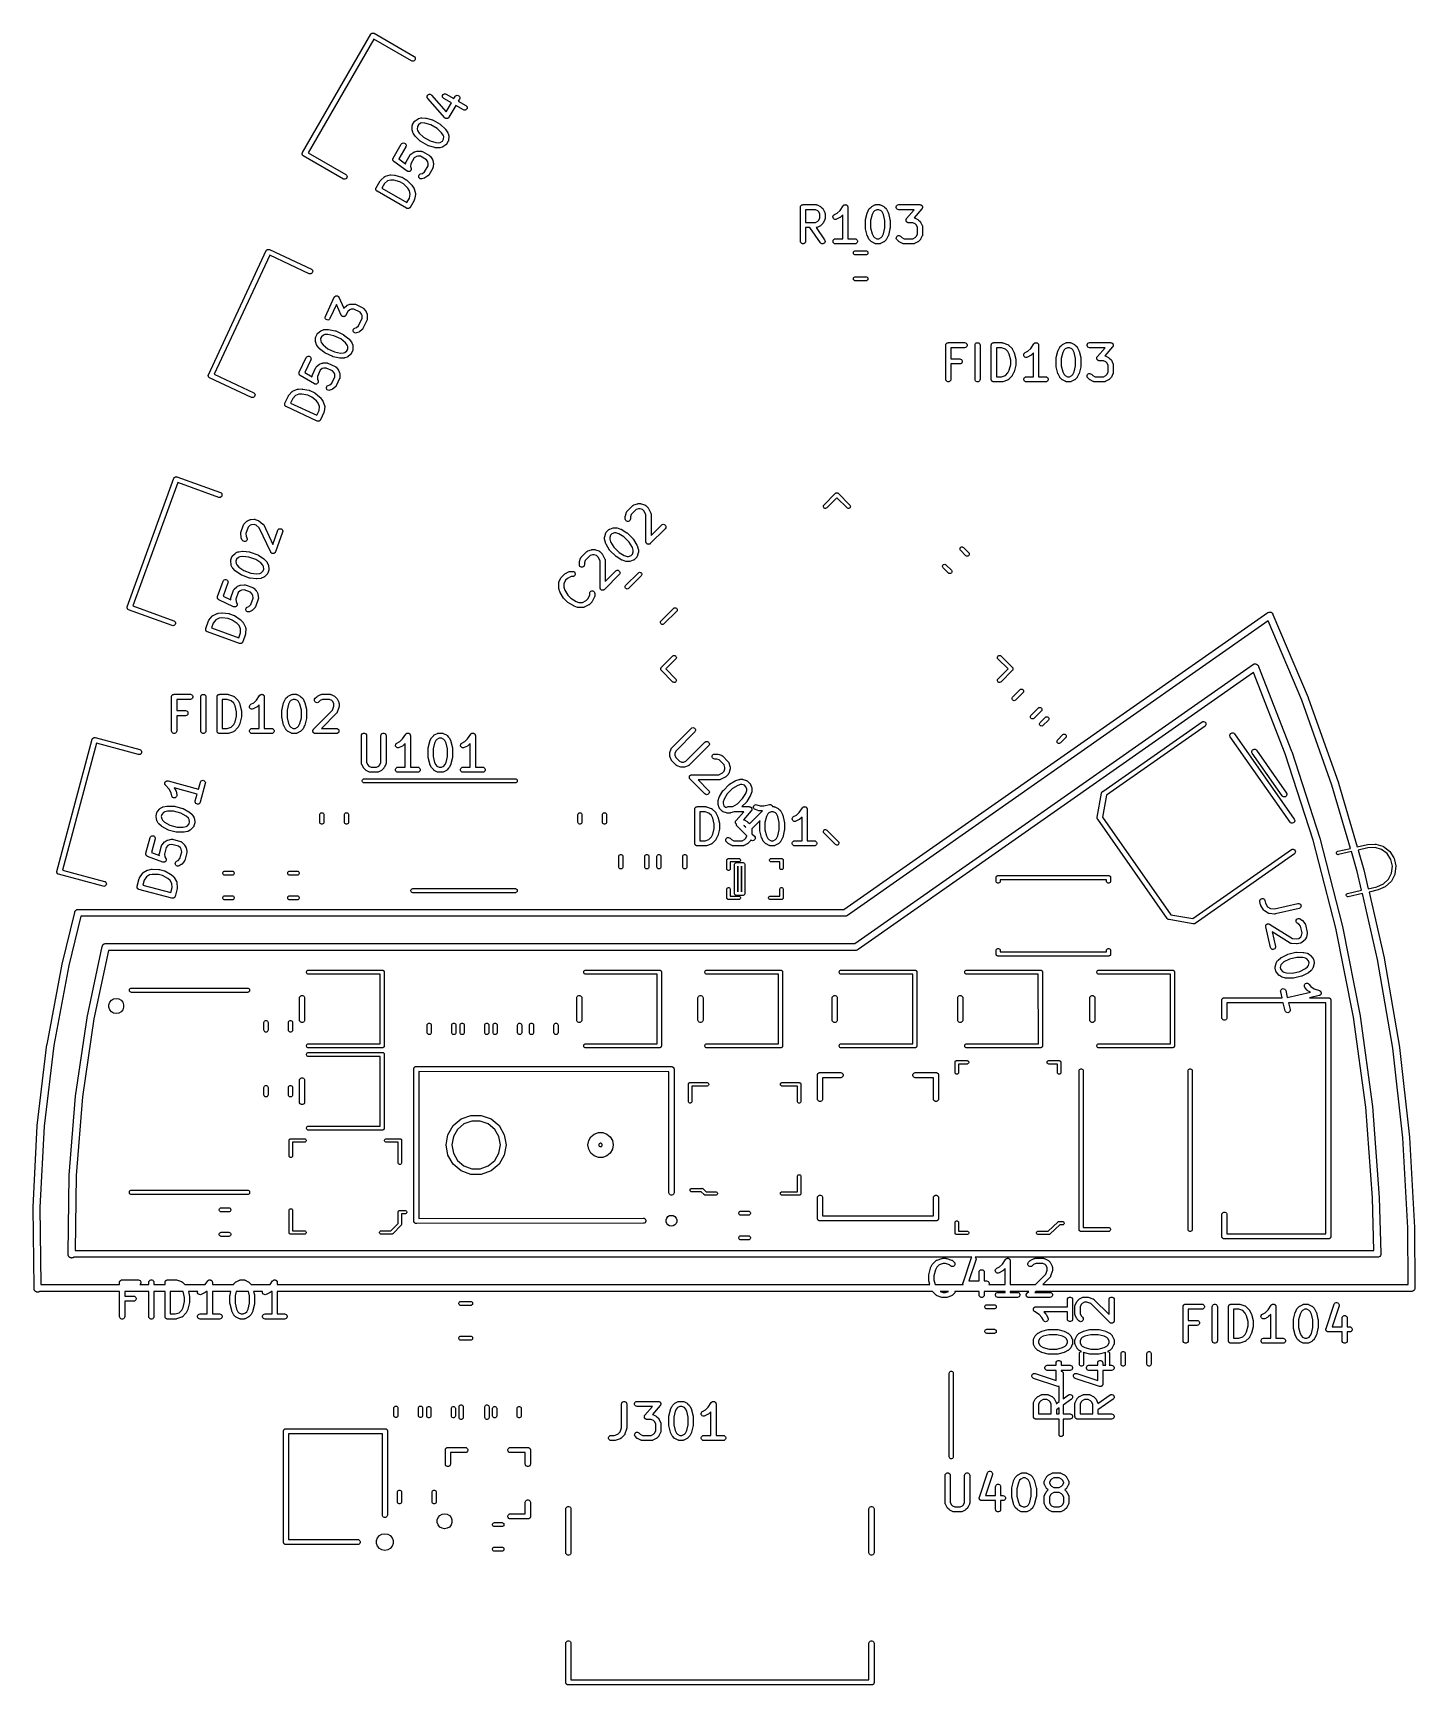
# Model space of a CAD drawing. Extents: x 124.8 to 165.4, y -111.5 to -63.1.
import ezdxf

# ---------------------------------------------------------------- set-up
doc = ezdxf.new("R2010")
doc.units = 0
doc.header["$MEASUREMENT"] = 0
doc.layers.add('BLACK', color=7, linetype='CONTINUOUS')

msp = doc.modelspace()

# ---------------------------------------------------------------- linework, layer by layer
at = {"layer": 'BLACK', "linetype": 'CONTINUOUS'}
for p, q in [((132.728, -66.5793), (134.731, -63.1092)), ((134.821, -63.2548), (132.896, -66.589)), ((134.731, -63.1092), (134.735, -63.1034)), ((134.731, -63.1092), (134.731, -63.1092)), ((134.735, -63.1034), (134.74, -63.0991)), ((134.74, -63.0991), (134.744, -63.094)), ((134.744, -63.094), (134.75, -63.0907)), ((134.75, -63.0907), (134.755, -63.0864)), ((134.755, -63.0864), (134.761, -63.0841)), ((134.761, -63.0841), (134.767, -63.0808)), ((134.767, -63.0808), (134.774, -63.0796)), ((134.774, -63.0796), (134.78, -63.0773)), ((134.78, -63.0773), (134.787, -63.0773)), ((134.787, -63.0773), (134.793, -63.0762)), ((134.793, -63.0762), (134.8, -63.0774)), ((134.8, -63.0774), (134.806, -63.0774)), ((134.806, -63.0774), (134.813, -63.0796)), ((134.813, -63.0796), (134.819, -63.0808)), ((134.819, -63.0808), (134.825, -63.0841)), ((135.927, -63.8936), (134.821, -63.2548)), ((134.825, -63.0841), (134.825, -63.0841)), ((134.825, -63.0841), (136.002, -63.7637)), ((135.946, -63.9003), (135.927, -63.8936)), ((135.972, -63.9003), (135.946, -63.9003)), ((135.997, -63.8913), (135.972, -63.9003)), ((136.017, -63.8743), (135.997, -63.8913)), ((136.002, -63.7637), (136.017, -63.7764)), ((136.017, -63.7764), (136.03, -63.7993)), ((136.03, -63.8514), (136.017, -63.8743)), ((136.03, -63.7993), (136.035, -63.8253)), ((136.035, -63.8253), (136.03, -63.8514)), ((136.386, -64.9232), (136.398, -64.9003)), ((136.398, -64.9003), (136.418, -64.8831)), ((136.418, -64.8831), (136.442, -64.8735)), ((136.442, -64.8735), (136.468, -64.8728)), ((136.468, -64.8728), (136.493, -64.881)), ((136.493, -64.881), (136.513, -64.8972)), ((136.513, -64.8972), (136.944, -65.3827)), ((136.831, -64.9312), (136.836, -64.9056)), ((136.836, -64.9056), (136.849, -64.883)), ((136.849, -64.883), (136.868, -64.8663)), ((136.868, -64.8663), (136.893, -64.8574)), ((136.893, -64.8574), (136.919, -64.8574)), ((136.919, -64.8574), (136.943, -64.8663)), ((136.943, -64.8663), (137.167, -64.9955)), ((137.218, -64.9167), (137.24, -64.9037)), ((137.24, -64.9037), (137.266, -64.8992)), ((137.266, -64.8992), (137.292, -64.9037)), ((137.292, -64.9037), (137.314, -64.9167)), ((136.382, -64.949), (136.386, -64.9232)), ((136.387, -64.9745), (136.382, -64.949)), ((136.401, -64.9967), (136.387, -64.9745)), ((136.9, -65.5601), (136.401, -64.9967)), ((136.836, -64.9569), (136.831, -64.9312)), ((136.849, -64.9794), (136.836, -64.9569)), ((136.868, -64.9962), (136.849, -64.9794)), ((137.092, -65.1254), (136.868, -64.9962)), ((136.944, -65.3827), (137.092, -65.1254)), ((137.222, -65.2004), (137.022, -65.5478)), ((137.167, -64.9955), (137.201, -64.9367)), ((137.201, -64.9367), (137.218, -64.9167)), ((137.446, -65.3295), (137.222, -65.2004)), ((137.331, -65.0117), (137.297, -65.0705)), ((137.297, -65.0705), (137.521, -65.1996)), ((137.314, -64.9167), (137.331, -64.9367)), ((137.331, -64.9367), (137.34, -64.9612)), ((137.34, -64.9872), (137.331, -65.0117)), ((137.34, -64.9612), (137.34, -64.9872)), ((137.47, -65.3384), (137.446, -65.3295)), ((137.496, -65.3384), (137.47, -65.3384)), ((137.521, -65.3295), (137.496, -65.3384)), ((137.521, -65.1996), (137.541, -65.2164)), ((137.541, -65.3128), (137.521, -65.3295)), ((137.541, -65.2164), (137.554, -65.2389)), ((137.554, -65.2902), (137.541, -65.3128)), ((137.554, -65.2389), (137.558, -65.2646)), ((137.558, -65.2646), (137.554, -65.2902)), ((135.941, -65.8973), (135.947, -65.7911)), ((135.947, -65.7911), (135.948, -65.7869)), ((135.948, -65.7825), (135.951, -65.7743)), ((135.948, -65.7869), (135.948, -65.7825)), ((135.951, -65.7743), (135.953, -65.7657)), ((135.953, -65.7657), (135.956, -65.7621)), ((135.956, -65.7621), (135.957, -65.7581)), ((135.957, -65.7581), (136.005, -65.6756)), ((136.005, -65.6756), (136.008, -65.6723)), ((136.008, -65.6723), (136.009, -65.6684)), ((136.009, -65.6684), (136.016, -65.6623)), ((136.016, -65.6623), (136.021, -65.6556)), ((136.021, -65.6556), (136.025, -65.6535)), ((136.025, -65.6535), (136.028, -65.6505)), ((136.028, -65.6505), (136.117, -65.5918)), ((136.096, -65.8177), (136.091, -65.8942)), ((136.126, -65.7659), (136.096, -65.8177)), ((136.117, -65.5918), (136.128, -65.587)), ((136.19, -65.7237), (136.126, -65.7659)), ((136.128, -65.587), (136.139, -65.582)), ((136.139, -65.582), (136.204, -65.5645)), ((136.231, -65.7126), (136.19, -65.7237)), ((136.204, -65.5645), (136.216, -65.5635)), ((136.216, -65.5635), (136.228, -65.5621)), ((136.228, -65.5621), (136.334, -65.5685)), ((136.317, -65.7177), (136.231, -65.7126)), ((136.489, -65.7669), (136.317, -65.7177)), ((136.334, -65.5685), (136.342, -65.5704)), ((136.342, -65.5704), (136.351, -65.5712)), ((136.351, -65.5712), (136.539, -65.6252)), ((136.679, -65.8767), (136.489, -65.7669)), ((136.539, -65.6252), (136.548, -65.6293)), ((136.548, -65.6293), (136.556, -65.6324)), ((136.556, -65.6324), (136.762, -65.7514)), ((136.808, -66.0011), (136.679, -65.8767)), ((136.762, -65.7514), (136.769, -65.7573)), ((136.769, -65.7573), (136.777, -65.7625)), ((136.777, -65.7625), (136.918, -65.899)), ((136.905, -65.5635), (136.9, -65.5601)), ((136.908, -65.5677), (136.905, -65.5635)), ((136.915, -65.5715), (136.908, -65.5677)), ((136.921, -65.5762), (136.915, -65.5715)), ((136.926, -65.578), (136.921, -65.5762)), ((136.931, -65.5808), (136.926, -65.578)), ((136.938, -65.5821), (136.931, -65.5808)), ((136.946, -65.5845), (136.938, -65.5821)), ((136.951, -65.5843), (136.946, -65.5845)), ((136.957, -65.5853), (136.951, -65.5843)), ((136.964, -65.584), (136.957, -65.5853)), ((136.972, -65.5838), (136.964, -65.584)), ((136.977, -65.5817), (136.972, -65.5838)), ((136.982, -65.5808), (136.977, -65.5817)), ((136.989, -65.577), (136.982, -65.5808)), ((136.996, -65.5742), (136.989, -65.577)), ((137, -65.5705), (136.996, -65.5742)), ((137.005, -65.5677), (137, -65.5705)), ((137.01, -65.5619), (137.005, -65.5677)), ((137.015, -65.5569), (137.01, -65.5619)), ((137.018, -65.552), (137.015, -65.5569)), ((137.022, -65.5478), (137.018, -65.552)), ((135.386, -66.7478), (135.624, -66.3354)), ((135.624, -66.3354), (135.641, -66.3154)), ((135.641, -66.3154), (135.663, -66.3024)), ((135.663, -66.3024), (135.689, -66.2979)), ((135.689, -66.2979), (135.714, -66.3024)), ((135.714, -66.3024), (135.737, -66.3154)), ((135.737, -66.3154), (135.754, -66.3354)), ((135.754, -66.3354), (135.763, -66.3599)), ((135.763, -66.3599), (135.763, -66.3859)), ((135.942, -65.9093), (135.941, -65.8973)), ((135.943, -65.9213), (135.942, -65.9093)), ((135.961, -65.9863), (135.943, -65.9213)), ((135.966, -65.9972), (135.961, -65.9863)), ((135.971, -66.0082), (135.966, -65.9972)), ((136.029, -66.0971), (135.971, -66.0082)), ((136.035, -66.103), (136.029, -66.0971)), ((136.04, -66.1097), (136.035, -66.103)), ((136.181, -66.2461), (136.04, -66.1097)), ((136.091, -65.8942), (136.102, -65.9357)), ((136.102, -65.9357), (136.15, -66.0076)), ((136.15, -66.0076), (136.278, -66.1319)), ((136.188, -66.2513), (136.181, -66.2461)), ((136.195, -66.2572), (136.188, -66.2513)), ((136.402, -66.3762), (136.195, -66.2572)), ((136.278, -66.1319), (136.469, -66.2417)), ((136.469, -66.2417), (136.641, -66.2909)), ((136.641, -66.2909), (136.727, -66.2961)), ((136.727, -66.2961), (136.768, -66.2849)), ((136.768, -66.2849), (136.832, -66.2427)), ((136.855, -66.0729), (136.808, -66.0011)), ((136.832, -66.2427), (136.862, -66.1909)), ((136.929, -66.3581), (136.841, -66.4168)), ((136.867, -66.1144), (136.855, -66.0729)), ((136.862, -66.1909), (136.867, -66.1144)), ((136.918, -65.899), (136.923, -65.9056)), ((136.923, -65.9056), (136.929, -65.9116)), ((136.929, -65.9116), (136.987, -66.0004)), ((136.933, -66.3552), (136.929, -66.3581)), ((136.936, -66.353), (136.933, -66.3552)), ((136.942, -66.3463), (136.936, -66.353)), ((136.948, -66.3402), (136.942, -66.3463)), ((136.95, -66.3364), (136.948, -66.3402)), ((136.953, -66.3331), (136.95, -66.3364)), ((137.001, -66.2506), (136.953, -66.3331)), ((136.987, -66.0004), (136.992, -66.0114)), ((136.992, -66.0114), (136.997, -66.0223)), ((136.997, -66.0223), (137.015, -66.0874)), ((137.002, -66.2465), (137.001, -66.2506)), ((137.005, -66.2429), (137.002, -66.2465)), ((137.007, -66.2344), (137.005, -66.2429)), ((137.01, -66.2261), (137.007, -66.2344)), ((137.011, -66.2176), (137.01, -66.2218)), ((137.01, -66.2218), (137.01, -66.2261)), ((137.017, -66.1113), (137.011, -66.2176)), ((137.015, -66.0874), (137.016, -66.0993)), ((137.016, -66.0993), (137.017, -66.1113)), ((132.717, -66.6165), (132.718, -66.6099)), ((132.718, -66.623), (132.717, -66.6165)), ((132.718, -66.6032), (132.72, -66.597)), ((132.718, -66.6099), (132.718, -66.6032)), ((132.718, -66.6297), (132.718, -66.623)), ((132.72, -66.6359), (132.718, -66.6297)), ((132.72, -66.597), (132.722, -66.5904)), ((132.722, -66.6425), (132.72, -66.6359)), ((132.722, -66.5904), (132.728, -66.5793)), ((132.725, -66.6483), (132.722, -66.6425)), ((132.727, -66.6545), (132.725, -66.6483)), ((132.731, -66.6596), (132.727, -66.6545)), ((132.735, -66.6654), (132.731, -66.6596)), ((132.74, -66.6697), (132.735, -66.6654)), ((132.744, -66.6748), (132.74, -66.6697)), ((132.75, -66.6781), (132.744, -66.6748)), ((133.927, -67.3577), (132.75, -66.6781)), ((132.75, -66.6781), (132.75, -66.6781)), ((132.896, -66.589), (134.002, -67.2278)), ((135.376, -66.7778), (135.377, -66.7751)), ((135.377, -66.7881), (135.376, -66.7778)), ((135.377, -66.7723), (135.38, -66.7626)), ((135.377, -66.7751), (135.377, -66.7723)), ((135.377, -66.7983), (135.377, -66.7881)), ((135.378, -66.801), (135.377, -66.7983)), ((135.378, -66.8038), (135.378, -66.801)), ((135.382, -66.8132), (135.378, -66.8038)), ((135.38, -66.7626), (135.383, -66.7528)), ((135.386, -66.8228), (135.382, -66.8132)), ((135.383, -66.7528), (135.385, -66.7505)), ((135.385, -66.7505), (135.386, -66.7478)), ((135.388, -66.825), (135.386, -66.8228)), ((135.389, -66.8275), (135.388, -66.825)), ((135.396, -66.8349), (135.389, -66.8275)), ((135.402, -66.8427), (135.396, -66.8349)), ((135.405, -66.8442), (135.402, -66.8427)), ((135.407, -66.8462), (135.405, -66.8442)), ((135.795, -67.1255), (135.407, -66.8462)), ((135.754, -66.4104), (135.55, -66.764)), ((135.55, -66.764), (135.752, -66.9096)), ((135.763, -66.3859), (135.754, -66.4104)), ((135.763, -66.8558), (135.882, -66.6496)), ((135.882, -66.6496), (135.885, -66.6463)), ((135.885, -66.6463), (135.887, -66.6424)), ((135.887, -66.6424), (135.893, -66.6364)), ((135.893, -66.6364), (135.899, -66.6296)), ((135.899, -66.6296), (135.903, -66.6275)), ((136.003, -66.7399), (135.902, -66.9155)), ((135.903, -66.6275), (135.906, -66.6245)), ((135.906, -66.6245), (135.995, -66.5658)), ((135.995, -66.5658), (136.006, -66.5611)), ((136.067, -66.6977), (136.003, -66.7399)), ((136.006, -66.5611), (136.017, -66.556)), ((136.017, -66.556), (136.082, -66.5386)), ((136.109, -66.6866), (136.067, -66.6977)), ((136.082, -66.5386), (136.094, -66.5375)), ((136.094, -66.5375), (136.106, -66.5361)), ((136.106, -66.5361), (136.212, -66.5425)), ((136.185, -66.6912), (136.109, -66.6866)), ((136.361, -66.7925), (136.185, -66.6912)), ((136.212, -66.5425), (136.216, -66.5435)), ((136.216, -66.5435), (136.22, -66.5435)), ((136.22, -66.5435), (136.229, -66.5465)), ((136.229, -66.5465), (136.237, -66.5486)), ((136.237, -66.5486), (136.241, -66.5509)), ((136.241, -66.5509), (136.245, -66.5524)), ((136.245, -66.5524), (136.451, -66.6715)), ((136.403, -66.8565), (136.361, -66.7925)), ((136.41, -66.3794), (136.402, -66.3762)), ((136.419, -66.3834), (136.41, -66.3794)), ((136.607, -66.4374), (136.419, -66.3834)), ((136.451, -66.6715), (136.454, -66.6743)), ((136.454, -66.6743), (136.458, -66.6762)), ((136.458, -66.6762), (136.464, -66.6826)), ((136.464, -66.6826), (136.471, -66.6882)), ((136.471, -66.6882), (136.473, -66.692)), ((136.473, -66.692), (136.476, -66.6951)), ((136.476, -66.6951), (136.535, -66.784)), ((136.535, -66.784), (136.54, -66.795)), ((136.54, -66.795), (136.545, -66.8059)), ((136.545, -66.8059), (136.562, -66.8709)), ((136.615, -66.4382), (136.607, -66.4374)), ((136.623, -66.4401), (136.615, -66.4382)), ((136.73, -66.4465), (136.623, -66.4401)), ((136.742, -66.4451), (136.73, -66.4465)), ((136.754, -66.4441), (136.742, -66.4451)), ((136.819, -66.4267), (136.754, -66.4441)), ((136.83, -66.4216), (136.819, -66.4267)), ((136.841, -66.4168), (136.83, -66.4216)), ((134.002, -67.2278), (134.017, -67.2405)), ((134.017, -67.2405), (134.03, -67.2634)), ((134.03, -67.3155), (134.017, -67.3384)), ((134.03, -67.2634), (134.035, -67.2895)), ((134.035, -67.2895), (134.03, -67.3155)), ((135.02, -67.389), (135.133, -67.2891)), ((135.133, -67.2891), (135.136, -67.2868)), ((135.136, -67.2868), (135.139, -67.2838)), ((135.139, -67.2838), (135.147, -67.2801)), ((135.147, -67.2801), (135.155, -67.2755)), ((135.155, -67.2755), (135.159, -67.2746)), ((135.159, -67.2746), (135.163, -67.2728)), ((135.163, -67.2728), (135.293, -67.2379)), ((135.293, -67.2379), (135.305, -67.2369)), ((135.305, -67.2369), (135.317, -67.2355)), ((135.317, -67.2355), (135.423, -67.2419)), ((135.423, -67.2419), (135.431, -67.2438)), ((135.431, -67.2438), (135.439, -67.2446)), ((135.439, -67.2446), (135.628, -67.2986)), ((135.628, -67.2986), (135.636, -67.3026)), ((135.636, -67.3026), (135.645, -67.3058)), ((135.645, -67.3058), (135.769, -67.3772)), ((135.752, -66.9096), (135.753, -66.8888)), ((135.753, -66.8888), (135.754, -66.8846)), ((135.754, -66.8803), (135.757, -66.872)), ((135.754, -66.8846), (135.754, -66.8803)), ((135.757, -66.872), (135.759, -66.8635)), ((135.759, -66.8635), (135.762, -66.8599)), ((135.762, -66.8599), (135.763, -66.8558)), ((135.796, -67.1257), (135.795, -67.1255)), ((135.796, -67.1261), (135.796, -67.1257)), ((135.808, -67.1314), (135.796, -67.1261)), ((135.819, -67.1368), (135.808, -67.1314)), ((135.819, -67.1369), (135.819, -67.1368)), ((135.82, -67.1371), (135.819, -67.1369)), ((135.832, -67.1382), (135.82, -67.1371)), ((135.845, -67.1394), (135.832, -67.1382)), ((135.846, -67.1393), (135.845, -67.1393)), ((135.845, -67.1393), (135.845, -67.1394)), ((135.858, -67.1361), (135.846, -67.1393)), ((135.87, -67.133), (135.858, -67.1361)), ((135.871, -67.1326), (135.87, -67.1327)), ((135.87, -67.1327), (135.87, -67.133)), ((135.881, -67.1254), (135.871, -67.1326)), ((135.892, -67.1183), (135.881, -67.1254)), ((135.899, -67.1074), (135.892, -67.1177)), ((135.892, -67.1177), (135.892, -67.1179)), ((135.892, -67.1179), (135.892, -67.1183)), ((135.902, -66.9155), (135.897, -66.9919)), ((135.897, -66.9919), (135.912, -67.0452)), ((135.907, -67.0972), (135.899, -67.1074)), ((135.91, -67.0842), (135.907, -67.0963)), ((135.907, -67.0963), (135.907, -67.0967)), ((135.907, -67.0967), (135.907, -67.0972)), ((135.914, -67.0721), (135.91, -67.0842)), ((135.912, -67.0452), (135.912, -67.0457)), ((135.912, -67.0457), (135.912, -67.0461)), ((135.912, -67.0461), (135.913, -67.0587)), ((135.913, -67.0587), (135.914, -67.0712)), ((135.914, -67.0712), (135.914, -67.0716)), ((135.914, -67.0716), (135.914, -67.0721)), ((136.136, -67.2855), (136.138, -67.2595)), ((136.142, -67.3106), (136.136, -67.2855)), ((136.138, -67.2595), (136.149, -67.2359)), ((136.157, -67.3319), (136.142, -67.3106)), ((136.149, -67.2359), (136.167, -67.2175)), ((136.179, -67.3469), (136.157, -67.3319)), ((136.167, -67.2175), (136.191, -67.2065)), ((136.191, -67.2065), (136.244, -67.1922)), ((136.244, -67.1922), (136.308, -67.15)), ((136.306, -67.3289), (136.295, -67.3339)), ((136.317, -67.3241), (136.306, -67.3289)), ((136.308, -67.15), (136.41, -66.9745)), ((136.406, -67.2654), (136.317, -67.3241)), ((136.414, -66.898), (136.403, -66.8565)), ((136.409, -67.2624), (136.406, -67.2654)), ((136.413, -67.2603), (136.409, -67.2624)), ((136.41, -66.9745), (136.414, -66.898)), ((136.418, -67.2535), (136.413, -67.2603)), ((136.425, -67.2475), (136.418, -67.2535)), ((136.426, -67.2436), (136.425, -67.2475)), ((136.429, -67.2403), (136.426, -67.2436)), ((136.548, -67.0341), (136.429, -67.2403)), ((136.55, -67.0301), (136.548, -67.0341)), ((136.552, -67.0264), (136.55, -67.0301)), ((136.554, -67.0179), (136.552, -67.0264)), ((136.557, -67.0096), (136.554, -67.0179)), ((136.558, -67.0011), (136.557, -67.0053)), ((136.557, -67.0053), (136.557, -67.0096)), ((136.565, -66.8948), (136.558, -67.0011)), ((136.562, -66.8709), (136.563, -66.8829)), ((136.563, -66.8829), (136.565, -66.8948)), ((133.946, -67.3644), (133.927, -67.3577)), ((133.972, -67.3644), (133.946, -67.3644)), ((133.997, -67.3554), (133.972, -67.3644)), ((134.017, -67.3384), (133.997, -67.3554)), ((134.876, -67.6513), (134.877, -67.6449)), ((134.877, -67.6578), (134.876, -67.6513)), ((134.877, -67.6383), (134.879, -67.6321)), ((134.877, -67.6449), (134.877, -67.6383)), ((134.877, -67.6643), (134.877, -67.6578)), ((134.879, -67.6705), (134.877, -67.6643)), ((134.879, -67.6321), (134.88, -67.6257)), ((134.88, -67.677), (134.879, -67.6705)), ((134.88, -67.6257), (134.883, -67.62)), ((134.883, -67.6827), (134.88, -67.677)), ((134.883, -67.62), (134.886, -67.6138)), ((134.886, -67.6888), (134.883, -67.6827)), ((134.886, -67.6138), (135.005, -67.4076)), ((134.89, -67.6938), (134.886, -67.6888)), ((134.893, -67.6995), (134.89, -67.6938)), ((134.898, -67.7037), (134.893, -67.6995)), ((134.902, -67.7088), (134.898, -67.7037)), ((134.908, -67.7121), (134.902, -67.7088)), ((134.913, -67.7163), (134.908, -67.7121)), ((135.779, -68.2163), (134.913, -67.7163)), ((135.005, -67.4076), (135.012, -67.3984)), ((135.012, -67.3984), (135.02, -67.389)), ((135.129, -67.4932), (135.053, -67.6239)), ((135.053, -67.6239), (135.789, -68.0489)), ((135.219, -67.4131), (135.129, -67.4932)), ((135.32, -67.3859), (135.219, -67.4131)), ((135.406, -67.3911), (135.32, -67.3859)), ((135.578, -67.4403), (135.406, -67.3911)), ((135.686, -67.5025), (135.578, -67.4403)), ((135.814, -67.6268), (135.686, -67.5025)), ((135.769, -67.3772), (135.776, -67.3831)), ((135.776, -67.3831), (135.783, -67.3882)), ((135.783, -67.3882), (135.925, -67.5247)), ((135.862, -67.6987), (135.814, -67.6268)), ((135.889, -67.7999), (135.862, -67.6987)), ((135.865, -67.9182), (135.889, -67.7999)), ((135.925, -67.5247), (135.929, -67.5314)), ((135.929, -67.5314), (135.935, -67.5373)), ((135.935, -67.5373), (135.994, -67.6262)), ((135.994, -67.6262), (135.998, -67.6372)), ((135.998, -67.6372), (136.004, -67.6481)), ((136.004, -67.6481), (136.038, -67.7782)), ((136.039, -67.8126), (136.009, -67.9602)), ((136.038, -67.7782), (136.039, -67.7825)), ((136.039, -67.7825), (136.04, -67.7866)), ((136.04, -67.8083), (136.039, -67.8126)), ((136.04, -67.7866), (136.04, -67.7954)), ((136.04, -67.7954), (136.041, -67.8041)), ((136.041, -67.8041), (136.04, -67.8083)), ((136.204, -67.3536), (136.179, -67.3469)), ((136.23, -67.3514), (136.204, -67.3536)), ((136.295, -67.3339), (136.23, -67.3514)), ((135.785, -68.2185), (135.779, -68.2163)), ((135.791, -68.2218), (135.785, -68.2185)), ((135.789, -68.0489), (135.865, -67.9182)), ((135.797, -68.2229), (135.791, -68.2218)), ((135.804, -68.2252), (135.797, -68.2229)), ((135.81, -68.2252), (135.804, -68.2252)), ((135.817, -68.2263), (135.81, -68.2252)), ((135.823, -68.2252), (135.817, -68.2263)), ((135.83, -68.2252), (135.823, -68.2252)), ((135.836, -68.2229), (135.83, -68.2252)), ((135.842, -68.2218), (135.836, -68.2229)), ((135.848, -68.2185), (135.842, -68.2218)), ((135.854, -68.2163), (135.848, -68.2185)), ((135.859, -68.2121), (135.854, -68.2163)), ((135.865, -68.2088), (135.859, -68.2121)), ((135.869, -68.2037), (135.865, -68.2088)), ((135.874, -68.1995), (135.869, -68.2037)), ((135.877, -68.1938), (135.874, -68.1995)), ((135.882, -68.1888), (135.877, -68.1938)), ((136.001, -67.9826), (135.882, -68.1888)), ((136.005, -67.9713), (136.001, -67.9826)), ((136.009, -67.9602), (136.005, -67.9713)), ((147.333, -68.1832), (147.334, -68.1767)), ((147.333, -69.1832), (147.333, -68.1832)), ((147.334, -68.1702), (147.336, -68.164)), ((147.334, -68.1767), (147.334, -68.1702)), ((147.336, -68.164), (147.337, -68.1575)), ((147.337, -68.1575), (147.34, -68.1518)), ((147.34, -68.1518), (147.343, -68.1457)), ((147.343, -68.1457), (147.347, -68.1407)), ((147.347, -68.1407), (147.35, -68.135)), ((147.35, -68.135), (147.355, -68.1308)), ((147.355, -68.1308), (147.359, -68.1257)), ((147.359, -68.1257), (147.365, -68.1224)), ((147.365, -68.1224), (147.37, -68.1182)), ((147.37, -68.1182), (147.376, -68.116)), ((147.376, -68.116), (147.382, -68.1127)), ((147.382, -68.1127), (147.388, -68.1116)), ((147.388, -68.1116), (147.394, -68.1093)), ((147.394, -68.1093), (147.401, -68.1093)), ((147.401, -68.1093), (147.408, -68.1082)), ((147.408, -68.1082), (147.788, -68.1082)), ((147.483, -68.2582), (147.483, -68.632)), ((147.771, -68.2582), (147.483, -68.2582)), ((147.839, -68.2924), (147.771, -68.2582)), ((147.788, -68.1082), (147.793, -68.1089)), ((147.793, -68.1089), (147.797, -68.1087)), ((147.797, -68.1087), (147.805, -68.1112)), ((147.805, -68.1112), (147.814, -68.1127)), ((147.814, -68.1127), (147.818, -68.1149)), ((147.818, -68.1149), (147.822, -68.1161)), ((147.822, -68.1161), (147.917, -68.1637)), ((147.87, -68.3228), (147.839, -68.2924)), ((147.917, -68.1637), (147.927, -68.1709)), ((147.927, -68.1709), (147.937, -68.1778)), ((147.937, -68.1778), (147.984, -68.2254)), ((147.984, -68.2254), (147.991, -68.2352)), ((147.991, -68.2352), (147.998, -68.2449)), ((147.998, -68.2449), (148.046, -68.3401)), ((148.411, -68.3596), (148.492, -68.2783)), ((148.492, -68.2783), (148.583, -68.1416)), ((148.583, -68.1416), (148.586, -68.1386)), ((148.586, -68.1386), (148.588, -68.135)), ((148.588, -68.135), (148.595, -68.1292)), ((148.595, -68.1292), (148.601, -68.1227)), ((148.601, -68.1227), (148.605, -68.1209)), ((148.605, -68.1209), (148.608, -68.1182)), ((148.608, -68.1182), (148.617, -68.1152)), ((148.617, -68.1152), (148.625, -68.1112)), ((148.625, -68.1112), (148.629, -68.1107)), ((148.629, -68.1107), (148.633, -68.1093)), ((148.633, -68.1093), (148.642, -68.1093)), ((148.642, -68.1093), (148.65, -68.1083)), ((148.65, -68.1083), (148.654, -68.1093)), ((148.654, -68.1093), (148.659, -68.1093)), ((148.659, -68.1093), (148.667, -68.1124)), ((148.667, -68.1124), (148.676, -68.1145)), ((148.676, -68.1145), (148.679, -68.1168)), ((148.679, -68.1168), (148.683, -68.1182)), ((148.683, -68.1182), (148.69, -68.124)), ((148.69, -68.124), (148.697, -68.1289)), ((148.697, -68.1289), (148.7, -68.1323)), ((148.7, -68.1323), (148.703, -68.135)), ((148.703, -68.135), (148.708, -68.1427)), ((148.708, -68.1427), (148.713, -68.1499)), ((148.713, -68.1499), (148.714, -68.1539)), ((148.714, -68.1539), (148.716, -68.1575)), ((148.716, -68.1575), (148.718, -68.1663)), ((148.718, -68.1663), (148.72, -68.1749)), ((148.72, -68.1749), (148.72, -68.1791)), ((148.72, -68.1791), (148.721, -68.1832)), ((148.721, -68.1832), (148.721, -69.1082)), ((149.293, -68.3401), (149.34, -68.2449)), ((149.34, -68.2449), (149.348, -68.2352)), ((149.348, -68.2352), (149.354, -68.2254)), ((149.354, -68.2254), (149.402, -68.1778)), ((149.402, -68.1778), (149.412, -68.1709)), ((149.412, -68.1709), (149.422, -68.1637)), ((149.422, -68.1637), (149.517, -68.1161)), ((149.5, -68.2924), (149.469, -68.3228)), ((149.568, -68.2582), (149.5, -68.2924)), ((149.517, -68.1161), (149.521, -68.1149)), ((149.521, -68.1149), (149.525, -68.1127)), ((149.525, -68.1127), (149.533, -68.1112)), ((149.533, -68.1112), (149.542, -68.1087)), ((149.542, -68.1087), (149.546, -68.1089)), ((149.546, -68.1089), (149.55, -68.1082)), ((149.55, -68.1082), (149.646, -68.1082)), ((149.628, -68.2582), (149.568, -68.2582)), ((149.696, -68.2924), (149.628, -68.2582)), ((149.646, -68.1082), (149.65, -68.1089)), ((149.65, -68.1089), (149.654, -68.1087)), ((149.654, -68.1087), (149.663, -68.1112)), ((149.663, -68.1112), (149.671, -68.1127)), ((149.671, -68.1127), (149.675, -68.1149)), ((149.675, -68.1149), (149.679, -68.1161)), ((149.679, -68.1161), (149.774, -68.1637)), ((149.727, -68.3228), (149.696, -68.2924)), ((149.774, -68.1637), (149.784, -68.1709)), ((149.784, -68.1709), (149.794, -68.1778)), ((149.794, -68.1778), (149.842, -68.2254)), ((149.842, -68.2254), (149.848, -68.2352)), ((149.848, -68.2352), (149.856, -68.2449)), ((149.856, -68.2449), (149.903, -68.3401)), ((150.143, -68.1702), (150.152, -68.1457)), ((150.143, -68.1962), (150.143, -68.1702)), ((150.152, -68.2207), (150.143, -68.1962)), ((150.152, -68.1457), (150.169, -68.1257)), ((150.169, -68.2406), (150.152, -68.2207)), ((150.169, -68.1257), (150.191, -68.1127)), ((150.191, -68.2537), (150.169, -68.2406)), ((150.191, -68.1127), (150.217, -68.1082)), ((150.217, -68.2582), (150.191, -68.2537)), ((150.217, -68.1082), (150.836, -68.1082)), ((150.671, -68.2582), (150.217, -68.2582)), ((150.446, -68.5147), (150.671, -68.2582)), ((150.893, -68.2326), (150.665, -68.4926)), ((150.836, -68.1082), (150.843, -68.1095)), ((150.843, -68.1095), (150.851, -68.1096)), ((150.851, -68.1096), (150.856, -68.1117)), ((150.856, -68.1117), (150.862, -68.1127)), ((150.862, -68.1127), (150.868, -68.1164)), ((150.868, -68.1164), (150.875, -68.119)), ((150.875, -68.119), (150.879, -68.1228)), ((150.879, -68.1228), (150.884, -68.1257)), ((150.884, -68.1257), (150.889, -68.1313)), ((150.889, -68.1313), (150.895, -68.1362)), ((150.896, -68.2263), (150.893, -68.2326)), ((150.895, -68.1362), (150.897, -68.1412)), ((150.901, -68.2207), (150.896, -68.2263)), ((150.897, -68.1412), (150.901, -68.1457)), ((150.901, -68.1457), (150.904, -68.1526)), ((150.903, -68.2152), (150.901, -68.2207)), ((150.906, -68.2103), (150.903, -68.2152)), ((150.904, -68.1526), (150.907, -68.159)), ((150.907, -68.2031), (150.906, -68.2103)), ((150.907, -68.159), (150.908, -68.1647)), ((150.91, -68.1962), (150.907, -68.2031)), ((150.908, -68.1647), (150.91, -68.1702)), ((150.91, -68.1702), (150.91, -68.1775)), ((150.91, -68.1775), (150.911, -68.1847)), ((150.911, -68.1847), (150.91, -68.1904)), ((150.91, -68.1904), (150.91, -68.1962)), ((147.483, -68.632), (147.771, -68.632)), ((147.607, -68.782), (147.483, -68.782)), ((147.483, -68.782), (147.483, -69.1832)), ((147.918, -69.2262), (147.607, -68.782)), ((147.771, -68.632), (147.839, -68.5977)), ((147.793, -68.7812), (147.79, -68.7818)), ((147.79, -68.7818), (148.04, -69.1402)), ((147.797, -68.7815), (147.793, -68.7812)), ((147.805, -68.779), (147.797, -68.7815)), ((147.814, -68.7775), (147.805, -68.779)), ((147.818, -68.7753), (147.814, -68.7775)), ((147.822, -68.7741), (147.818, -68.7753)), ((147.917, -68.7265), (147.822, -68.7741)), ((147.839, -68.5977), (147.87, -68.5673)), ((147.904, -68.3914), (147.87, -68.3228)), ((147.87, -68.5673), (147.904, -68.4988)), ((147.904, -68.4988), (147.904, -68.3914)), ((147.927, -68.7193), (147.917, -68.7265)), ((147.937, -68.7124), (147.927, -68.7193)), ((147.984, -68.6648), (147.937, -68.7124)), ((147.991, -68.655), (147.984, -68.6648)), ((147.998, -68.6453), (147.991, -68.655)), ((148.046, -68.5501), (147.998, -68.6453)), ((148.046, -68.3401), (148.047, -68.3443)), ((148.047, -68.5459), (148.046, -68.5501)), ((148.047, -68.3443), (148.049, -68.348)), ((148.049, -68.5422), (148.047, -68.5459)), ((148.049, -68.348), (148.051, -68.3567)), ((148.051, -68.5335), (148.049, -68.5422)), ((148.051, -68.3567), (148.053, -68.3651)), ((148.053, -68.5251), (148.051, -68.5335)), ((148.053, -68.3651), (148.053, -68.3694)), ((148.053, -68.3694), (148.054, -68.3737)), ((148.054, -68.5165), (148.053, -68.5208)), ((148.053, -68.5208), (148.053, -68.5251)), ((148.054, -68.3737), (148.054, -68.5165)), ((148.285, -68.4644), (148.291, -68.4391)), ((148.288, -68.4903), (148.285, -68.4644)), ((148.3, -68.5136), (148.288, -68.4903)), ((148.291, -68.4391), (148.305, -68.4173)), ((148.319, -68.5315), (148.3, -68.5136)), ((148.305, -68.4173), (148.326, -68.4018)), ((148.342, -68.5418), (148.319, -68.5315)), ((148.326, -68.4018), (148.411, -68.3596)), ((148.368, -68.5434), (148.342, -68.5418)), ((148.393, -68.536), (148.368, -68.5434)), ((148.489, -68.4884), (148.393, -68.536)), ((148.498, -68.4812), (148.489, -68.4884)), ((148.508, -68.4743), (148.498, -68.4812)), ((148.571, -68.4119), (148.508, -68.4743)), ((148.571, -69.1082), (148.571, -68.4119)), ((149.237, -68.5641), (149.239, -68.5551)), ((149.237, -68.8022), (149.237, -68.5641)), ((149.239, -68.5551), (149.24, -68.5459)), ((149.24, -68.5459), (149.287, -68.3555)), ((149.287, -68.3555), (149.29, -68.348)), ((149.29, -68.348), (149.293, -68.3401)), ((149.431, -68.3998), (149.387, -68.5734)), ((149.387, -68.5734), (149.387, -68.793)), ((149.469, -68.3228), (149.431, -68.3998)), ((149.765, -68.3998), (149.727, -68.3228)), ((149.809, -68.5734), (149.765, -68.3998)), ((149.809, -68.793), (149.809, -68.5734)), ((149.903, -68.3401), (149.906, -68.348)), ((149.906, -68.348), (149.909, -68.3555)), ((149.909, -68.3555), (149.956, -68.5459)), ((149.956, -68.5459), (149.957, -68.5551)), ((149.957, -68.5551), (149.959, -68.5641)), ((149.959, -68.5641), (149.959, -68.8022)), ((150.428, -68.5626), (150.429, -68.5569)), ((150.429, -68.5698), (150.428, -68.5626)), ((150.429, -68.5511), (150.431, -68.5442)), ((150.429, -68.5569), (150.429, -68.5511)), ((150.429, -68.5772), (150.429, -68.5698)), ((150.431, -68.5826), (150.429, -68.5772)), ((150.431, -68.5442), (150.433, -68.537)), ((150.432, -68.5883), (150.431, -68.5826)), ((150.435, -68.5947), (150.432, -68.5883)), ((150.433, -68.537), (150.436, -68.5321)), ((150.438, -68.6016), (150.435, -68.5947)), ((150.436, -68.5321), (150.438, -68.5266)), ((150.438, -68.5266), (150.443, -68.521)), ((150.442, -68.6061), (150.438, -68.6016)), ((150.444, -68.6111), (150.442, -68.6061)), ((150.443, -68.521), (150.446, -68.5147)), ((150.45, -68.616), (150.444, -68.6111)), ((150.455, -68.6216), (150.45, -68.616)), ((150.46, -68.6245), (150.455, -68.6216)), ((150.464, -68.6283), (150.46, -68.6245)), ((150.471, -68.6309), (150.464, -68.6283)), ((150.477, -68.6346), (150.471, -68.6309)), ((150.483, -68.6356), (150.477, -68.6346)), ((150.488, -68.6377), (150.483, -68.6356)), ((150.496, -68.6379), (150.488, -68.6377)), ((150.503, -68.6391), (150.496, -68.6379)), ((150.628, -68.6391), (150.503, -68.6391)), ((150.696, -68.6734), (150.628, -68.6391)), ((150.665, -68.4926), (150.671, -68.4937)), ((150.671, -68.4937), (150.675, -68.4958)), ((150.675, -68.4958), (150.679, -68.4971)), ((150.679, -68.4971), (150.774, -68.5447)), ((150.727, -68.7038), (150.696, -68.6734)), ((150.761, -68.7723), (150.727, -68.7038)), ((150.761, -68.975), (150.761, -68.7723)), ((150.774, -68.5447), (150.784, -68.5518)), ((150.784, -68.5518), (150.794, -68.5587)), ((150.794, -68.5587), (150.842, -68.6063)), ((150.842, -68.6063), (150.848, -68.6162)), ((150.848, -68.6162), (150.856, -68.6258)), ((150.856, -68.6258), (150.903, -68.7211)), ((150.903, -68.7211), (150.904, -68.7252)), ((150.904, -68.7252), (150.907, -68.729)), ((150.907, -68.729), (150.908, -68.7376)), ((150.908, -68.7376), (150.911, -68.746)), ((150.911, -68.746), (150.91, -68.7503)), ((150.91, -68.7503), (150.911, -68.7546)), ((150.911, -68.7546), (150.911, -68.9927)), ((147.337, -69.2088), (147.333, -69.1832)), ((147.35, -69.2314), (147.337, -69.2088)), ((147.37, -69.2481), (147.35, -69.2314)), ((147.394, -69.257), (147.37, -69.2481)), ((147.421, -69.257), (147.394, -69.257)), ((147.445, -69.2481), (147.421, -69.257)), ((147.465, -69.2314), (147.445, -69.2481)), ((147.478, -69.2088), (147.465, -69.2314)), ((147.483, -69.1832), (147.478, -69.2088)), ((147.936, -69.2446), (147.918, -69.2262)), ((147.96, -69.2556), (147.936, -69.2446)), ((147.985, -69.2579), (147.96, -69.2556)), ((148.011, -69.2512), (147.985, -69.2579)), ((148.032, -69.2362), (148.011, -69.2512)), ((148.047, -69.2149), (148.032, -69.2362)), ((148.04, -69.1402), (148.051, -69.1638)), ((148.054, -69.1897), (148.047, -69.2149)), ((148.051, -69.1638), (148.054, -69.1897)), ((148.286, -69.1702), (148.295, -69.1457)), ((148.286, -69.1962), (148.286, -69.1702)), ((148.295, -69.2207), (148.286, -69.1962)), ((148.295, -69.1457), (148.312, -69.1257)), ((148.312, -69.2406), (148.295, -69.2207)), ((148.312, -69.1257), (148.334, -69.1127)), ((148.334, -69.2537), (148.312, -69.2406)), ((148.334, -69.1127), (148.36, -69.1082)), ((148.36, -69.2582), (148.334, -69.2537)), ((148.36, -69.1082), (148.571, -69.1082)), ((148.931, -69.2582), (148.36, -69.2582)), ((148.721, -69.1082), (148.931, -69.1082)), ((148.931, -69.1082), (148.957, -69.1127)), ((148.957, -69.2537), (148.931, -69.2582)), ((148.957, -69.1127), (148.98, -69.1257)), ((148.98, -69.2406), (148.957, -69.2537)), ((148.98, -69.1257), (148.996, -69.1457)), ((148.996, -69.2207), (148.98, -69.2406)), ((148.996, -69.1457), (149.005, -69.1702)), ((149.005, -69.1962), (148.996, -69.2207)), ((149.005, -69.1702), (149.005, -69.1962)), ((149.239, -68.8113), (149.237, -68.8022)), ((149.24, -68.8204), (149.239, -68.8113)), ((149.287, -69.0109), (149.24, -68.8204)), ((149.29, -69.0184), (149.287, -69.0109)), ((149.293, -69.0262), (149.29, -69.0184)), ((149.34, -69.1215), (149.293, -69.0262)), ((149.348, -69.1311), (149.34, -69.1215)), ((149.354, -69.141), (149.348, -69.1311)), ((149.402, -69.1886), (149.354, -69.141)), ((149.387, -68.793), (149.431, -68.9665)), ((149.412, -69.1955), (149.402, -69.1886)), ((149.422, -69.2026), (149.412, -69.1955)), ((149.517, -69.2503), (149.422, -69.2026)), ((149.431, -68.9665), (149.469, -69.0435)), ((149.469, -69.0435), (149.5, -69.0739)), ((149.5, -69.0739), (149.568, -69.1082)), ((149.521, -69.2515), (149.517, -69.2503)), ((149.525, -69.2537), (149.521, -69.2515)), ((149.533, -69.2552), (149.525, -69.2537)), ((149.542, -69.2577), (149.533, -69.2552)), ((149.546, -69.2574), (149.542, -69.2577)), ((149.55, -69.2582), (149.546, -69.2574)), ((149.646, -69.2582), (149.55, -69.2582)), ((149.568, -69.1082), (149.628, -69.1082)), ((149.628, -69.1082), (149.696, -69.0739)), ((149.65, -69.2574), (149.646, -69.2582)), ((149.654, -69.2577), (149.65, -69.2574)), ((149.663, -69.2552), (149.654, -69.2577)), ((149.671, -69.2537), (149.663, -69.2552)), ((149.675, -69.2515), (149.671, -69.2537)), ((149.679, -69.2503), (149.675, -69.2515)), ((149.774, -69.2026), (149.679, -69.2503)), ((149.696, -69.0739), (149.727, -69.0435)), ((149.727, -69.0435), (149.765, -68.9665)), ((149.765, -68.9665), (149.809, -68.793)), ((149.784, -69.1955), (149.774, -69.2026)), ((149.794, -69.1886), (149.784, -69.1955)), ((149.842, -69.141), (149.794, -69.1886)), ((149.848, -69.1311), (149.842, -69.141)), ((149.856, -69.1215), (149.848, -69.1311)), ((149.903, -69.0262), (149.856, -69.1215)), ((149.906, -69.0184), (149.903, -69.0262)), ((149.909, -69.0109), (149.906, -69.0184)), ((149.956, -68.8204), (149.909, -69.0109)), ((149.957, -68.8113), (149.956, -68.8204)), ((149.959, -68.8022), (149.957, -68.8113)), ((150.142, -69.0945), (150.145, -69.0685)), ((150.149, -69.1196), (150.142, -69.0945)), ((150.145, -69.0685), (150.156, -69.0449)), ((150.164, -69.141), (150.149, -69.1196)), ((150.156, -69.0449), (150.174, -69.0265)), ((150.212, -69.1886), (150.164, -69.141)), ((150.174, -69.0265), (150.198, -69.0155)), ((150.198, -69.0155), (150.224, -69.0132)), ((150.221, -69.1955), (150.212, -69.1886)), ((150.231, -69.2026), (150.221, -69.1955)), ((150.224, -69.0132), (150.249, -69.02)), ((150.326, -69.2503), (150.231, -69.2026)), ((150.249, -69.02), (150.27, -69.0349)), ((150.27, -69.0349), (150.309, -69.0739)), ((150.309, -69.0739), (150.378, -69.1082)), ((150.331, -69.2515), (150.326, -69.2503)), ((150.334, -69.2537), (150.331, -69.2515)), ((150.343, -69.2552), (150.334, -69.2537)), ((150.351, -69.2577), (150.343, -69.2552)), ((150.356, -69.2574), (150.351, -69.2577)), ((150.36, -69.2582), (150.356, -69.2574)), ((150.646, -69.2582), (150.36, -69.2582)), ((150.378, -69.1082), (150.628, -69.1082)), ((150.628, -69.1082), (150.696, -69.0739)), ((150.65, -69.2574), (150.646, -69.2582)), ((150.654, -69.2577), (150.65, -69.2574)), ((150.663, -69.2552), (150.654, -69.2577)), ((150.671, -69.2537), (150.663, -69.2552)), ((150.675, -69.2515), (150.671, -69.2537)), ((150.679, -69.2503), (150.675, -69.2515)), ((150.774, -69.2026), (150.679, -69.2503)), ((150.696, -69.0739), (150.727, -69.0435)), ((150.727, -69.0435), (150.761, -68.975)), ((150.784, -69.1955), (150.774, -69.2026)), ((150.794, -69.1886), (150.784, -69.1955)), ((150.842, -69.141), (150.794, -69.1886)), ((150.848, -69.1311), (150.842, -69.141)), ((150.856, -69.1215), (150.848, -69.1311)), ((150.903, -69.0262), (150.856, -69.1215)), ((150.904, -69.0221), (150.903, -69.0262)), ((150.907, -69.0184), (150.904, -69.0221)), ((150.908, -69.0097), (150.907, -69.0184)), ((150.911, -69.0013), (150.908, -69.0097)), ((150.911, -68.9927), (150.91, -68.997)), ((150.91, -68.997), (150.911, -69.0013)), ((129.968, -73.0943), (131.664, -69.4572)), ((131.765, -69.5945), (130.138, -73.0837)), ((131.664, -69.4571), (131.667, -69.4511)), ((131.664, -69.4572), (131.664, -69.4571)), ((131.667, -69.4511), (131.671, -69.4464)), ((131.671, -69.4464), (131.675, -69.4409)), ((131.675, -69.4409), (131.681, -69.4371)), ((131.681, -69.4371), (131.685, -69.4324)), ((131.685, -69.4324), (131.691, -69.4296)), ((131.691, -69.4296), (131.697, -69.4258)), ((131.697, -69.4258), (131.703, -69.424)), ((131.703, -69.424), (131.709, -69.4212)), ((131.709, -69.4212), (131.716, -69.4207)), ((131.716, -69.4207), (131.723, -69.4189)), ((131.723, -69.4189), (131.729, -69.4195)), ((131.729, -69.4195), (131.736, -69.4189)), ((131.736, -69.4189), (131.742, -69.4207)), ((131.742, -69.4207), (131.749, -69.4212)), ((131.749, -69.4212), (131.755, -69.4241)), ((131.755, -69.4241), (131.755, -69.4241)), ((131.755, -69.4241), (132.987, -69.9984)), ((132.923, -70.1344), (131.765, -69.5945)), ((148.884, -69.5102), (148.892, -69.4903)), ((148.884, -69.5314), (148.884, -69.5102)), ((148.892, -69.5513), (148.884, -69.5314)), ((148.892, -69.4903), (148.905, -69.4741)), ((148.905, -69.5675), (148.892, -69.5513)), ((148.905, -69.4741), (148.924, -69.4635)), ((148.924, -69.5781), (148.905, -69.5675)), ((148.924, -69.4635), (148.939, -69.4608)), ((148.939, -69.5808), (148.924, -69.5781)), ((148.939, -69.4608), (149.257, -69.4608)), ((149.257, -69.5808), (148.939, -69.5808)), ((149.257, -69.4608), (149.272, -69.4635)), ((149.272, -69.5781), (149.257, -69.5808)), ((149.272, -69.4635), (149.291, -69.4741)), ((149.291, -69.5675), (149.272, -69.5781)), ((149.291, -69.4741), (149.304, -69.4903)), ((149.304, -69.5513), (149.291, -69.5675)), ((149.304, -69.4903), (149.312, -69.5102)), ((149.312, -69.5314), (149.304, -69.5513)), ((149.312, -69.5102), (149.312, -69.5314)), ((132.942, -70.1395), (132.923, -70.1344)), ((132.969, -70.1372), (132.942, -70.1395)), ((132.993, -70.126), (132.969, -70.1372)), ((132.987, -69.9984), (133.003, -70.0098)), ((133.011, -70.1073), (132.993, -70.126)), ((133.003, -70.0098), (133.018, -70.0315)), ((133.023, -70.0833), (133.011, -70.1073)), ((133.018, -70.0315), (133.025, -70.057)), ((133.025, -70.057), (133.023, -70.0833)), ((148.892, -70.2503), (148.905, -70.2341)), ((148.905, -70.2341), (148.924, -70.2235)), ((148.924, -70.2235), (148.939, -70.2208)), ((148.939, -70.2208), (149.257, -70.2208)), ((149.257, -70.2208), (149.272, -70.2235)), ((149.272, -70.2235), (149.291, -70.2341)), ((149.291, -70.2341), (149.304, -70.2503)), ((148.884, -70.2702), (148.892, -70.2503)), ((148.884, -70.2914), (148.884, -70.2702)), ((148.892, -70.3113), (148.884, -70.2914)), ((148.905, -70.3275), (148.892, -70.3113)), ((148.924, -70.3381), (148.905, -70.3275)), ((148.939, -70.3408), (148.924, -70.3381)), ((149.257, -70.3408), (148.939, -70.3408)), ((149.272, -70.3381), (149.257, -70.3408)), ((149.291, -70.3275), (149.272, -70.3381)), ((149.304, -70.3113), (149.291, -70.3275)), ((149.304, -70.2503), (149.312, -70.2702)), ((149.312, -70.2914), (149.304, -70.3113)), ((149.312, -70.2702), (149.312, -70.2914)), ((133.398, -71.3849), (133.659, -70.8239)), ((133.725, -71.0371), (133.533, -71.4483)), ((133.659, -70.8239), (133.663, -70.8179)), ((133.663, -70.8179), (133.667, -70.8113)), ((133.667, -70.8113), (133.671, -70.8073)), ((133.671, -70.8073), (133.674, -70.8025)), ((133.674, -70.8025), (133.68, -70.7983)), ((133.68, -70.7983), (133.685, -70.7933)), ((133.685, -70.7933), (133.691, -70.7909)), ((133.691, -70.7909), (133.695, -70.7876)), ((133.695, -70.7876), (133.703, -70.7857)), ((133.703, -70.7857), (133.709, -70.7827)), ((133.709, -70.7827), (133.715, -70.7824)), ((133.715, -70.7824), (133.721, -70.7809)), ((133.721, -70.7809), (133.728, -70.7815)), ((133.863, -71.349), (133.725, -71.0371)), ((133.728, -70.7815), (133.735, -70.781)), ((133.735, -70.781), (133.741, -70.7826)), ((133.741, -70.7826), (133.747, -70.7831)), ((133.747, -70.7831), (133.753, -70.7862)), ((133.753, -70.7862), (133.76, -70.7883)), ((133.76, -70.7883), (133.765, -70.7917)), ((133.765, -70.7917), (133.77, -70.7941)), ((133.77, -70.7941), (133.775, -70.7993)), ((133.775, -70.7993), (133.781, -70.8037)), ((133.781, -70.8037), (133.784, -70.8085)), ((133.784, -70.8085), (133.789, -70.8126)), ((133.789, -70.8126), (133.792, -70.8192)), ((133.792, -70.8192), (133.796, -70.8253)), ((133.796, -70.8253), (133.935, -71.1414)), ((133.935, -71.1414), (133.939, -71.1362)), ((133.939, -71.1362), (133.942, -71.1337)), ((133.942, -71.1337), (133.945, -71.1305)), ((133.945, -71.1305), (134.029, -71.0643)), ((134.029, -71.0643), (134.039, -71.0585)), ((134.039, -71.0585), (134.05, -71.0525)), ((134.05, -71.0525), (134.113, -71.0295)), ((134.112, -71.1893), (134.052, -71.237)), ((134.153, -71.1746), (134.112, -71.1893)), ((134.113, -71.0295), (134.125, -71.0274)), ((134.125, -71.0274), (134.137, -71.025)), ((134.137, -71.025), (134.243, -71.0221)), ((134.229, -71.1725), (134.153, -71.1746)), ((134.413, -71.2582), (134.229, -71.1725)), ((134.243, -71.0221), (134.247, -71.0227)), ((134.247, -71.0227), (134.252, -71.0224)), ((134.252, -71.0224), (134.26, -71.0246)), ((134.26, -71.0246), (134.269, -71.0259)), ((134.269, -71.0259), (134.273, -71.028)), ((134.273, -71.028), (134.277, -71.0291)), ((134.277, -71.0291), (134.493, -71.1297)), ((134.493, -71.1297), (134.496, -71.1322)), ((134.496, -71.1322), (134.5, -71.1338)), ((134.5, -71.1338), (134.507, -71.1396)), ((134.507, -71.1396), (134.514, -71.1447)), ((134.514, -71.1447), (134.516, -71.1482)), ((134.516, -71.1482), (134.52, -71.1511)), ((134.52, -71.1511), (134.586, -71.2345)), ((133.391, -71.4101), (133.398, -71.3849)), ((133.393, -71.436), (133.391, -71.4101)), ((133.404, -71.4596), (133.393, -71.436)), ((133.422, -71.4781), (133.404, -71.4596)), ((133.446, -71.4891), (133.422, -71.4781)), ((133.472, -71.4913), (133.446, -71.4891)), ((133.497, -71.4846), (133.472, -71.4913)), ((133.519, -71.4697), (133.497, -71.4846)), ((133.533, -71.4483), (133.519, -71.4697)), ((133.867, -71.3551), (133.863, -71.349)), ((133.87, -71.3617), (133.867, -71.3551)), ((133.874, -71.3658), (133.87, -71.3617)), ((133.877, -71.3706), (133.874, -71.3658)), ((133.883, -71.3749), (133.877, -71.3706)), ((133.888, -71.3801), (133.883, -71.3749)), ((133.894, -71.3826), (133.888, -71.3801)), ((133.898, -71.386), (133.894, -71.3826)), ((133.905, -71.388), (133.898, -71.386)), ((133.912, -71.3911), (133.905, -71.388)), ((133.918, -71.3916), (133.912, -71.3911)), ((133.923, -71.3932), (133.918, -71.3916)), ((133.931, -71.3928), (133.923, -71.3932)), ((133.938, -71.3934), (133.931, -71.3928)), ((133.944, -71.3919), (133.938, -71.3934)), ((133.949, -71.3915), (133.944, -71.3919)), ((133.956, -71.3885), (133.949, -71.3915)), ((133.963, -71.3867), (133.956, -71.3885)), ((133.968, -71.3833), (133.963, -71.3867)), ((133.973, -71.381), (133.968, -71.3833)), ((133.979, -71.3759), (133.973, -71.381)), ((133.985, -71.3717), (133.979, -71.3759)), ((133.988, -71.367), (133.985, -71.3717)), ((133.992, -71.363), (133.988, -71.367)), ((133.995, -71.3564), (133.992, -71.363)), ((133.999, -71.3504), (133.995, -71.3564)), ((134.052, -71.237), (133.999, -71.3504)), ((134.312, -71.7096), (134.372, -71.662)), ((134.372, -71.662), (134.477, -71.4352)), ((134.461, -71.3182), (134.413, -71.2582)), ((134.475, -71.3586), (134.461, -71.3182)), ((134.477, -71.4352), (134.475, -71.3586)), ((134.621, -71.4825), (134.5, -71.7415)), ((134.586, -71.2345), (134.591, -71.245)), ((134.591, -71.245), (134.597, -71.2555)), ((134.597, -71.2555), (134.621, -71.3187)), ((134.621, -71.3187), (134.623, -71.3306)), ((134.622, -71.4783), (134.621, -71.4825)), ((134.624, -71.4745), (134.622, -71.4783)), ((134.623, -71.3306), (134.625, -71.3423)), ((134.625, -71.4659), (134.624, -71.4745)), ((134.625, -71.3423), (134.628, -71.4488)), ((134.628, -71.4574), (134.625, -71.4659)), ((134.628, -71.4488), (134.627, -71.4531)), ((134.627, -71.4531), (134.628, -71.4574)), ((133.109, -72.0143), (133.111, -72.0058)), ((133.109, -72.0186), (133.109, -72.0143)), ((133.109, -72.0229), (133.109, -72.0186)), ((133.112, -72.1293), (133.109, -72.0229)), ((133.111, -72.0058), (133.113, -71.9971)), ((133.114, -72.1411), (133.112, -72.1293)), ((133.113, -71.9971), (133.115, -71.9933)), ((133.116, -72.1529), (133.114, -72.1411)), ((133.115, -71.9933), (133.116, -71.9891)), ((133.116, -71.9891), (133.156, -71.9028)), ((133.139, -72.2162), (133.116, -72.1529)), ((133.156, -71.9028), (133.159, -71.8993)), ((133.159, -71.8993), (133.16, -71.8953)), ((133.16, -71.8953), (133.166, -71.8887)), ((133.166, -71.8887), (133.171, -71.8815)), ((133.171, -71.8815), (133.175, -71.879)), ((133.175, -71.879), (133.177, -71.8758)), ((133.177, -71.8758), (133.261, -71.8096)), ((133.285, -71.9823), (133.259, -72.0365)), ((133.259, -72.0365), (133.261, -72.1131)), ((133.261, -71.8096), (133.271, -71.8039)), ((133.261, -72.1131), (133.276, -72.1535)), ((133.271, -71.8039), (133.282, -71.7978)), ((133.276, -72.1535), (133.33, -72.2209)), ((133.282, -71.7978), (133.345, -71.7748)), ((133.345, -71.9346), (133.285, -71.9823)), ((133.345, -71.7748), (133.357, -71.7727)), ((133.385, -71.9199), (133.345, -71.9346)), ((133.357, -71.7727), (133.369, -71.7703)), ((133.369, -71.7703), (133.475, -71.7674)), ((133.471, -71.9176), (133.385, -71.9199)), ((133.647, -71.9516), (133.471, -71.9176)), ((133.475, -71.7674), (133.483, -71.7686)), ((133.483, -71.7686), (133.491, -71.7688)), ((133.491, -71.7688), (133.684, -71.8061)), ((133.846, -72.0444), (133.647, -71.9516)), ((133.684, -71.8061), (133.693, -71.8094)), ((133.693, -71.8094), (133.702, -71.8118)), ((133.702, -71.8118), (133.917, -71.9124)), ((133.985, -72.1571), (133.846, -72.0444)), ((133.917, -71.9124), (133.925, -71.9176)), ((133.925, -71.9176), (133.933, -71.9221)), ((133.933, -71.9221), (134.085, -72.0458)), ((134.038, -72.2245), (133.985, -72.1571)), ((134.085, -72.0458), (134.091, -72.0519)), ((134.091, -72.0519), (134.097, -72.0574)), ((134.097, -72.0574), (134.163, -72.1408)), ((134.163, -72.1408), (134.169, -72.1514)), ((134.169, -72.1514), (134.175, -72.1618)), ((134.175, -72.1618), (134.198, -72.225)), ((134.212, -71.786), (134.221, -71.7615)), ((134.212, -71.812), (134.212, -71.786)), ((134.221, -71.8365), (134.212, -71.812)), ((134.221, -71.7615), (134.237, -71.7415)), ((134.237, -71.8564), (134.221, -71.8365)), ((134.237, -71.7415), (134.26, -71.7285)), ((134.26, -71.8695), (134.237, -71.8564)), ((134.26, -71.7285), (134.312, -71.7096)), ((134.285, -71.874), (134.26, -71.8695)), ((134.311, -71.8695), (134.285, -71.874)), ((134.374, -71.8464), (134.311, -71.8695)), ((134.385, -71.8404), (134.374, -71.8464)), ((134.395, -71.8347), (134.385, -71.8404)), ((134.479, -71.7685), (134.395, -71.8347)), ((134.482, -71.7653), (134.479, -71.7685)), ((134.485, -71.7628), (134.482, -71.7653)), ((134.49, -71.7556), (134.485, -71.7628)), ((134.496, -71.749), (134.49, -71.7556)), ((134.498, -71.745), (134.496, -71.749)), ((134.5, -71.7415), (134.498, -71.745)), ((151.616, -72.1776), (151.62, -72.1725)), ((151.62, -72.1725), (151.626, -72.1692)), ((151.626, -72.1692), (151.631, -72.165)), ((151.631, -72.165), (151.637, -72.1628)), ((151.637, -72.1628), (151.643, -72.1595)), ((151.643, -72.1595), (151.649, -72.1584)), ((151.649, -72.1584), (151.655, -72.1561)), ((151.655, -72.1561), (151.662, -72.1561)), ((151.662, -72.1561), (151.668, -72.155)), ((151.668, -72.155), (152.145, -72.155)), ((152.145, -72.155), (152.17, -72.1595)), ((152.17, -72.1595), (152.193, -72.1725)), ((152.193, -72.1725), (152.21, -72.1925)), ((152.468, -72.1818), (152.488, -72.165)), ((152.488, -72.165), (152.513, -72.1561)), ((152.513, -72.1561), (152.539, -72.1561)), ((152.539, -72.1561), (152.563, -72.165)), ((152.563, -72.165), (152.583, -72.1818)), ((152.949, -72.1776), (152.954, -72.1725)), ((152.954, -72.1725), (152.959, -72.1692)), ((152.959, -72.1692), (152.964, -72.165)), ((152.964, -72.165), (152.97, -72.1628)), ((152.97, -72.1628), (152.976, -72.1595)), ((152.976, -72.1595), (152.983, -72.1584)), ((152.983, -72.1584), (152.989, -72.1561)), ((152.989, -72.1561), (152.995, -72.1561)), ((152.995, -72.1561), (153.002, -72.155)), ((153.002, -72.155), (153.24, -72.155)), ((153.24, -72.155), (153.252, -72.1571)), ((153.252, -72.1571), (153.264, -72.1588)), ((153.264, -72.1588), (153.406, -72.2064)), ((154.182, -72.1818), (154.189, -72.176)), ((154.189, -72.176), (154.195, -72.1695)), ((154.195, -72.1695), (154.199, -72.1677)), ((154.199, -72.1677), (154.202, -72.165)), ((154.202, -72.165), (154.211, -72.162)), ((154.211, -72.162), (154.219, -72.158)), ((154.219, -72.158), (154.223, -72.1575)), ((154.223, -72.1575), (154.227, -72.1561)), ((154.227, -72.1561), (154.236, -72.1561)), ((154.236, -72.1561), (154.245, -72.1551)), ((154.245, -72.1551), (154.249, -72.1561)), ((154.249, -72.1561), (154.253, -72.1561)), ((154.253, -72.1561), (154.261, -72.1592)), ((154.261, -72.1592), (154.27, -72.1613)), ((154.27, -72.1613), (154.273, -72.1636)), ((154.273, -72.1636), (154.277, -72.165)), ((154.277, -72.165), (154.284, -72.1708)), ((154.284, -72.1708), (154.292, -72.1757)), ((154.292, -72.1757), (154.294, -72.1791)), ((155.016, -72.2105), (155.111, -72.1629)), ((155.111, -72.1629), (155.115, -72.1617)), ((155.115, -72.1617), (155.119, -72.1595)), ((155.119, -72.1595), (155.128, -72.158)), ((155.128, -72.158), (155.136, -72.1555)), ((155.136, -72.1555), (155.14, -72.1557)), ((155.14, -72.1557), (155.145, -72.155)), ((155.145, -72.155), (155.24, -72.155)), ((155.24, -72.155), (155.244, -72.1557)), ((155.244, -72.1557), (155.248, -72.1555)), ((155.248, -72.1555), (155.257, -72.158)), ((155.257, -72.158), (155.266, -72.1595)), ((155.266, -72.1595), (155.269, -72.1617)), ((155.269, -72.1617), (155.273, -72.1629)), ((155.273, -72.1629), (155.369, -72.2105)), ((155.746, -72.1925), (155.763, -72.1725)), ((155.763, -72.1725), (155.786, -72.1595)), ((155.786, -72.1595), (155.811, -72.155)), ((155.811, -72.155), (156.43, -72.155)), ((156.43, -72.155), (156.438, -72.1563)), ((156.438, -72.1563), (156.445, -72.1564)), ((156.445, -72.1564), (156.45, -72.1585)), ((156.45, -72.1585), (156.456, -72.1595)), ((156.456, -72.1595), (156.462, -72.1632)), ((156.462, -72.1632), (156.469, -72.1658)), ((156.469, -72.1658), (156.474, -72.1696)), ((156.474, -72.1696), (156.479, -72.1725)), ((156.479, -72.1725), (156.483, -72.1781)), ((132.633, -73.0249), (132.834, -72.5933)), ((132.97, -72.6567), (132.797, -73.0268)), ((132.834, -72.5933), (132.849, -72.572)), ((132.849, -72.572), (132.87, -72.5571)), ((132.87, -72.5571), (132.895, -72.5503)), ((132.895, -72.5503), (132.921, -72.5526)), ((132.921, -72.5526), (132.945, -72.5636)), ((132.945, -72.5636), (132.963, -72.582)), ((132.963, -72.582), (132.974, -72.6056)), ((132.977, -72.6316), (132.97, -72.6567)), ((132.974, -72.6056), (132.977, -72.6316)), ((133.145, -72.2266), (133.139, -72.2162)), ((133.151, -72.2372), (133.145, -72.2266)), ((133.217, -72.3206), (133.151, -72.2372)), ((133.223, -72.326), (133.217, -72.3206)), ((133.229, -72.3322), (133.223, -72.326)), ((133.381, -72.4559), (133.229, -72.3322)), ((133.33, -72.2209), (133.468, -72.3335)), ((133.389, -72.4603), (133.381, -72.4559)), ((133.397, -72.4656), (133.389, -72.4603)), ((133.612, -72.5662), (133.397, -72.4656)), ((133.468, -72.3335), (133.668, -72.4264)), ((133.621, -72.5686), (133.612, -72.5662)), ((133.63, -72.5719), (133.621, -72.5686)), ((133.823, -72.6092), (133.63, -72.5719)), ((133.668, -72.4264), (133.843, -72.4604)), ((133.831, -72.6094), (133.823, -72.6092)), ((133.839, -72.6106), (133.831, -72.6094)), ((133.945, -72.6076), (133.839, -72.6106)), ((133.843, -72.4604), (133.929, -72.458)), ((133.929, -72.458), (133.97, -72.4433)), ((133.957, -72.6052), (133.945, -72.6076)), ((133.969, -72.6032), (133.957, -72.6052)), ((134.032, -72.5801), (133.969, -72.6032)), ((133.97, -72.4433), (134.03, -72.3957)), ((134.03, -72.3957), (134.055, -72.3415)), ((134.043, -72.5741), (134.032, -72.5801)), ((134.053, -72.2649), (134.038, -72.2245)), ((134.053, -72.5684), (134.043, -72.5741)), ((134.055, -72.3415), (134.053, -72.2649)), ((134.137, -72.5022), (134.053, -72.5684)), ((134.14, -72.499), (134.137, -72.5022)), ((134.143, -72.4965), (134.14, -72.499)), ((134.148, -72.4893), (134.143, -72.4965)), ((134.154, -72.4827), (134.148, -72.4893)), ((134.156, -72.4787), (134.154, -72.4827)), ((134.158, -72.4751), (134.156, -72.4787)), ((134.198, -72.3888), (134.158, -72.4751)), ((134.198, -72.225), (134.2, -72.2369)), ((134.199, -72.3847), (134.198, -72.3888)), ((134.201, -72.3809), (134.199, -72.3847)), ((134.2, -72.2369), (134.202, -72.2486)), ((134.203, -72.3722), (134.201, -72.3809)), ((134.202, -72.2486), (134.205, -72.3551)), ((134.205, -72.3637), (134.203, -72.3722)), ((134.205, -72.3551), (134.205, -72.3594)), ((134.205, -72.3594), (134.205, -72.3637)), ((151.593, -72.23), (151.595, -72.2235)), ((151.593, -73.23), (151.593, -72.23)), ((151.595, -72.217), (151.597, -72.2108)), ((151.595, -72.2235), (151.595, -72.217)), ((151.597, -72.2108), (151.598, -72.2043)), ((151.598, -72.2043), (151.601, -72.1986)), ((151.601, -72.1986), (151.604, -72.1925)), ((151.604, -72.1925), (151.608, -72.1875)), ((151.608, -72.1875), (151.611, -72.1818)), ((151.611, -72.1818), (151.616, -72.1776)), ((152.145, -72.305), (151.743, -72.305)), ((151.743, -72.305), (151.743, -72.6312)), ((151.743, -72.6312), (152.002, -72.6312)), ((152.002, -72.6312), (152.027, -72.6357)), ((152.027, -72.6357), (152.05, -72.6487)), ((152.05, -72.6487), (152.067, -72.6687)), ((152.17, -72.3005), (152.145, -72.305)), ((152.193, -72.2874), (152.17, -72.3005)), ((152.21, -72.2675), (152.193, -72.2874)), ((152.21, -72.1925), (152.219, -72.217)), ((152.219, -72.243), (152.21, -72.2675)), ((152.219, -72.217), (152.219, -72.243)), ((152.451, -72.23), (152.455, -72.2043)), ((152.451, -73.23), (152.451, -72.23)), ((152.455, -72.2043), (152.468, -72.1818)), ((152.583, -72.1818), (152.596, -72.2043)), ((152.596, -72.2043), (152.601, -72.23)), ((152.601, -72.23), (152.601, -73.23)), ((152.927, -72.23), (152.928, -72.2235)), ((152.927, -73.23), (152.927, -72.23)), ((152.928, -72.217), (152.93, -72.2108)), ((152.928, -72.2235), (152.928, -72.217)), ((152.93, -72.2108), (152.931, -72.2043)), ((152.931, -72.2043), (152.935, -72.1986)), ((152.935, -72.1986), (152.937, -72.1925)), ((152.937, -72.1925), (152.941, -72.1875)), ((152.941, -72.1875), (152.944, -72.1818)), ((152.944, -72.1818), (152.949, -72.1776)), ((153.077, -72.305), (153.077, -73.155)), ((153.228, -72.305), (153.077, -72.305)), ((153.342, -72.3432), (153.228, -72.305)), ((153.416, -72.4173), (153.342, -72.3432)), ((153.406, -72.2064), (153.41, -72.2085)), ((153.41, -72.2085), (153.414, -72.2096)), ((153.414, -72.2096), (153.422, -72.2147)), ((153.455, -72.4943), (153.416, -72.4173)), ((153.422, -72.2147), (153.429, -72.2189)), ((153.429, -72.2189), (153.432, -72.2221)), ((153.432, -72.2221), (153.436, -72.2246)), ((153.436, -72.2246), (153.531, -72.3198)), ((153.498, -72.6678), (153.455, -72.4943)), ((153.531, -72.3198), (153.538, -72.3296)), ((153.538, -72.3296), (153.545, -72.3393)), ((153.545, -72.3393), (153.593, -72.4345)), ((153.593, -72.4345), (153.595, -72.4424)), ((153.595, -72.4424), (153.598, -72.4499)), ((153.598, -72.4499), (153.646, -72.6404)), ((153.646, -72.6404), (153.647, -72.6495)), ((153.647, -72.6495), (153.648, -72.6586)), ((153.648, -72.6586), (153.648, -72.8014)), ((153.879, -72.5112), (153.885, -72.4859)), ((153.882, -72.5371), (153.879, -72.5112)), ((153.894, -72.5604), (153.882, -72.5371)), ((153.885, -72.4859), (153.9, -72.4641)), ((153.913, -72.5783), (153.894, -72.5604)), ((153.9, -72.4641), (153.921, -72.4486)), ((153.937, -72.5886), (153.913, -72.5783)), ((153.921, -72.4486), (154.005, -72.4064)), ((153.963, -72.5902), (153.937, -72.5886)), ((153.988, -72.5828), (153.963, -72.5902)), ((154.083, -72.5352), (153.988, -72.5828)), ((154.005, -72.4064), (154.086, -72.3251)), ((154.093, -72.528), (154.083, -72.5352)), ((154.086, -72.3251), (154.177, -72.1884)), ((154.102, -72.5211), (154.093, -72.528)), ((154.165, -72.4587), (154.102, -72.5211)), ((154.165, -73.155), (154.165, -72.4587)), ((154.177, -72.1884), (154.18, -72.1854)), ((154.18, -72.1854), (154.182, -72.1818)), ((154.294, -72.1791), (154.297, -72.1818)), ((154.297, -72.1818), (154.302, -72.1895)), ((154.302, -72.1895), (154.307, -72.1967)), ((154.307, -72.1967), (154.308, -72.2007)), ((154.308, -72.2007), (154.31, -72.2043)), ((154.31, -72.2043), (154.312, -72.2131)), ((154.312, -72.2131), (154.314, -72.2217)), ((154.314, -72.2217), (154.314, -72.2259)), ((154.314, -72.2259), (154.315, -72.23)), ((154.315, -72.23), (154.315, -73.155)), ((154.832, -72.6109), (154.833, -72.6019)), ((154.832, -72.849), (154.832, -72.6109)), ((154.833, -72.6019), (154.834, -72.5927)), ((154.834, -72.5927), (154.881, -72.4023)), ((154.881, -72.4023), (154.885, -72.3948)), ((154.885, -72.3948), (154.887, -72.3869)), ((154.887, -72.3869), (154.935, -72.2917)), ((154.935, -72.2917), (154.942, -72.282)), ((154.942, -72.282), (154.949, -72.2722)), ((154.949, -72.2722), (154.996, -72.2246)), ((155.025, -72.4466), (154.982, -72.6202)), ((154.982, -72.6202), (154.982, -72.8398)), ((154.996, -72.2246), (155.006, -72.2177)), ((155.006, -72.2177), (155.016, -72.2105)), ((155.063, -72.3696), (155.025, -72.4466)), ((155.094, -72.3392), (155.063, -72.3696)), ((155.162, -72.305), (155.094, -72.3392)), ((155.222, -72.305), (155.162, -72.305)), ((155.291, -72.3392), (155.222, -72.305)), ((155.321, -72.3696), (155.291, -72.3392)), ((155.36, -72.4466), (155.321, -72.3696)), ((155.403, -72.6202), (155.36, -72.4466)), ((155.369, -72.2105), (155.378, -72.2177)), ((155.378, -72.2177), (155.388, -72.2246)), ((155.388, -72.2246), (155.436, -72.2722)), ((155.403, -72.8398), (155.403, -72.6202)), ((155.436, -72.2722), (155.443, -72.282)), ((155.443, -72.282), (155.45, -72.2917)), ((155.45, -72.2917), (155.497, -72.3869)), ((155.497, -72.3869), (155.5, -72.3948)), ((155.5, -72.3948), (155.503, -72.4023)), ((155.503, -72.4023), (155.551, -72.5927)), ((155.551, -72.5927), (155.551, -72.6019)), ((155.551, -72.6019), (155.553, -72.6109)), ((155.553, -72.6109), (155.553, -72.849)), ((155.737, -72.217), (155.746, -72.1925)), ((155.737, -72.243), (155.737, -72.217)), ((155.746, -72.2675), (155.737, -72.243)), ((155.763, -72.2874), (155.746, -72.2675)), ((155.786, -72.3005), (155.763, -72.2874)), ((155.811, -72.305), (155.786, -72.3005)), ((156.265, -72.305), (155.811, -72.305)), ((156.022, -72.6094), (156.023, -72.6037)), ((156.023, -72.6166), (156.022, -72.6094)), ((156.023, -72.5979), (156.026, -72.591)), ((156.023, -72.6037), (156.023, -72.5979)), ((156.023, -72.624), (156.023, -72.6166)), ((156.025, -72.6294), (156.023, -72.624)), ((156.026, -72.6351), (156.025, -72.6294)), ((156.026, -72.591), (156.027, -72.5838)), ((156.03, -72.6415), (156.026, -72.6351)), ((156.027, -72.5838), (156.03, -72.5789)), ((156.03, -72.5789), (156.032, -72.5734)), ((156.032, -72.6484), (156.03, -72.6415)), ((156.032, -72.5734), (156.037, -72.5678)), ((156.036, -72.6529), (156.032, -72.6484)), ((156.039, -72.6579), (156.036, -72.6529)), ((156.037, -72.5678), (156.041, -72.5615)), ((156.044, -72.6628), (156.039, -72.6579)), ((156.041, -72.5615), (156.265, -72.305)), ((156.487, -72.2794), (156.259, -72.5394)), ((156.259, -72.5394), (156.266, -72.5405)), ((156.266, -72.5405), (156.269, -72.5426)), ((156.269, -72.5426), (156.273, -72.5439)), ((156.273, -72.5439), (156.369, -72.5915)), ((156.369, -72.5915), (156.378, -72.5986)), ((156.378, -72.5986), (156.388, -72.6055)), ((156.388, -72.6055), (156.436, -72.6531)), ((156.436, -72.6531), (156.443, -72.663)), ((156.483, -72.1781), (156.489, -72.183)), ((156.491, -72.2731), (156.487, -72.2794)), ((156.489, -72.183), (156.492, -72.188)), ((156.495, -72.2675), (156.491, -72.2731)), ((156.492, -72.188), (156.495, -72.1925)), ((156.495, -72.1925), (156.498, -72.1994)), ((156.497, -72.262), (156.495, -72.2675)), ((156.5, -72.2571), (156.497, -72.262)), ((156.498, -72.1994), (156.501, -72.2058)), ((156.502, -72.2499), (156.5, -72.2571)), ((156.501, -72.2058), (156.502, -72.2115)), ((156.502, -72.2115), (156.504, -72.217)), ((156.504, -72.243), (156.502, -72.2499)), ((156.504, -72.217), (156.504, -72.2243)), ((156.504, -72.2243), (156.505, -72.2315)), ((156.505, -72.2315), (156.504, -72.2372)), ((156.504, -72.2372), (156.504, -72.243)), ((129.963, -73.1134), (129.965, -73.107)), ((129.963, -73.12), (129.963, -73.1134)), ((129.963, -73.1267), (129.963, -73.12)), ((129.965, -73.1331), (129.963, -73.1267)), ((129.965, -73.1003), (129.968, -73.0943)), ((129.965, -73.107), (129.965, -73.1003)), ((129.965, -73.1397), (129.965, -73.1331)), ((129.968, -73.1458), (129.965, -73.1397)), ((129.968, -73.0943), (129.968, -73.0943)), ((130.138, -73.0837), (131.296, -73.6237)), ((132.626, -73.0501), (132.629, -73.0402)), ((132.626, -73.0529), (132.626, -73.0501)), ((132.626, -73.0557), (132.626, -73.0529)), ((132.627, -73.0658), (132.626, -73.0557)), ((132.628, -73.076), (132.627, -73.0658)), ((132.63, -73.0786), (132.628, -73.076)), ((132.629, -73.0402), (132.631, -73.0301)), ((132.63, -73.0814), (132.63, -73.0786)), ((132.635, -73.0903), (132.63, -73.0814)), ((132.631, -73.0301), (132.632, -73.0277)), ((132.632, -73.0277), (132.633, -73.0249)), ((132.639, -73.0996), (132.635, -73.0903)), ((132.641, -73.1016), (132.639, -73.0996)), ((132.643, -73.1041), (132.641, -73.1016)), ((132.65, -73.1108), (132.643, -73.1041)), ((132.658, -73.118), (132.65, -73.1108)), ((132.66, -73.1192), (132.658, -73.118)), ((132.662, -73.1211), (132.66, -73.1192)), ((133.074, -73.3655), (132.662, -73.1211)), ((132.797, -73.0268), (133.012, -73.1542)), ((133.011, -73.1333), (133.012, -73.1291)), ((133.012, -73.1542), (133.011, -73.1333)), ((133.012, -73.1248), (133.014, -73.1163)), ((133.012, -73.1291), (133.012, -73.1248)), ((133.014, -73.1163), (133.015, -73.1076)), ((133.015, -73.1076), (133.017, -73.1038)), ((133.017, -73.1038), (133.018, -73.0996)), ((133.018, -73.0996), (133.119, -72.8838)), ((133.119, -72.8838), (133.121, -72.8803)), ((133.121, -72.8803), (133.123, -72.8762)), ((133.123, -72.8762), (133.129, -72.8697)), ((133.129, -72.8697), (133.134, -72.8625)), ((133.134, -72.8625), (133.137, -72.86)), ((133.137, -72.86), (133.14, -72.8568)), ((133.14, -72.8568), (133.224, -72.7906)), ((133.247, -72.9633), (133.162, -73.1469)), ((133.224, -72.7906), (133.234, -72.7848)), ((133.234, -72.7848), (133.245, -72.7788)), ((133.245, -72.7788), (133.308, -72.7558)), ((133.307, -72.9156), (133.247, -72.9633)), ((133.348, -72.9009), (133.307, -72.9156)), ((133.308, -72.7558), (133.32, -72.7537)), ((133.32, -72.7537), (133.332, -72.7513)), ((133.332, -72.7513), (133.438, -72.7484)), ((133.424, -72.8988), (133.348, -72.9009)), ((133.608, -72.9845), (133.424, -72.8988)), ((133.438, -72.7484), (133.442, -72.749)), ((133.442, -72.749), (133.447, -72.7487)), ((133.447, -72.7487), (133.455, -72.7509)), ((133.455, -72.7509), (133.464, -72.7522)), ((133.464, -72.7522), (133.468, -72.7543)), ((133.468, -72.7543), (133.472, -72.7554)), ((133.472, -72.7554), (133.688, -72.856)), ((133.656, -73.0445), (133.608, -72.9845)), ((133.67, -73.0849), (133.656, -73.0445)), ((133.672, -73.1615), (133.67, -73.0849)), ((133.688, -72.856), (133.691, -72.8585)), ((133.691, -72.8585), (133.695, -72.8601)), ((133.695, -72.8601), (133.702, -72.8659)), ((133.702, -72.8659), (133.709, -72.871)), ((133.709, -72.871), (133.711, -72.8745)), ((133.711, -72.8745), (133.715, -72.8774)), ((133.715, -72.8774), (133.781, -72.9608)), ((133.781, -72.9608), (133.786, -72.9714)), ((133.786, -72.9714), (133.792, -72.9818)), ((133.792, -72.9818), (133.816, -73.045)), ((133.816, -73.045), (133.818, -73.0569)), ((133.818, -73.0569), (133.82, -73.0686)), ((133.82, -73.0686), (133.823, -73.1751)), ((152.002, -72.7812), (151.743, -72.7812)), ((151.743, -72.7812), (151.743, -73.23)), ((152.027, -72.7766), (152.002, -72.7812)), ((152.05, -72.7636), (152.027, -72.7766)), ((152.067, -72.7437), (152.05, -72.7636)), ((152.067, -72.6687), (152.076, -72.6931)), ((152.076, -72.7192), (152.067, -72.7437)), ((152.076, -72.6931), (152.076, -72.7192)), ((153.228, -73.155), (153.342, -73.1168)), ((153.342, -73.1168), (153.416, -73.0427)), ((153.416, -73.0427), (153.455, -72.9657)), ((153.531, -73.1402), (153.436, -73.2354)), ((153.455, -72.9657), (153.498, -72.7922)), ((153.498, -72.7922), (153.498, -72.6678)), ((153.538, -73.1303), (153.531, -73.1402)), ((153.545, -73.1207), (153.538, -73.1303)), ((153.593, -73.0254), (153.545, -73.1207)), ((153.595, -73.0176), (153.593, -73.0254)), ((153.598, -73.0101), (153.595, -73.0176)), ((153.646, -72.8196), (153.598, -73.0101)), ((153.647, -72.8104), (153.646, -72.8196)), ((153.648, -72.8014), (153.647, -72.8104)), ((154.833, -72.8581), (154.832, -72.849)), ((154.834, -72.8672), (154.833, -72.8581)), ((154.881, -73.0577), (154.834, -72.8672)), ((154.885, -73.0652), (154.881, -73.0577)), ((154.887, -73.073), (154.885, -73.0652)), ((154.935, -73.1683), (154.887, -73.073)), ((154.982, -72.8398), (155.025, -73.0133)), ((155.025, -73.0133), (155.063, -73.0903)), ((155.063, -73.0903), (155.094, -73.1207)), ((155.094, -73.1207), (155.162, -73.155)), ((155.222, -73.155), (155.291, -73.1207)), ((155.291, -73.1207), (155.321, -73.0903)), ((155.321, -73.0903), (155.36, -73.0133)), ((155.36, -73.0133), (155.403, -72.8398)), ((155.497, -73.073), (155.45, -73.1683)), ((155.5, -73.0652), (155.497, -73.073)), ((155.503, -73.0577), (155.5, -73.0652)), ((155.551, -72.8672), (155.503, -73.0577)), ((155.553, -72.849), (155.551, -72.8581)), ((155.551, -72.8581), (155.551, -72.8672)), ((155.737, -73.1413), (155.739, -73.1153)), ((155.743, -73.1664), (155.737, -73.1413)), ((155.739, -73.1153), (155.75, -73.0917)), ((155.75, -73.0917), (155.768, -73.0733)), ((155.768, -73.0733), (155.792, -73.0623)), ((155.792, -73.0623), (155.818, -73.06)), ((155.818, -73.06), (155.843, -73.0668)), ((155.843, -73.0668), (155.864, -73.0817)), ((155.864, -73.0817), (155.903, -73.1207)), ((155.903, -73.1207), (155.972, -73.155)), ((156.049, -72.6684), (156.044, -72.6628)), ((156.054, -72.6713), (156.049, -72.6684)), ((156.058, -72.6751), (156.054, -72.6713)), ((156.065, -72.6777), (156.058, -72.6751)), ((156.071, -72.6814), (156.065, -72.6777)), ((156.077, -72.6824), (156.071, -72.6814)), ((156.082, -72.6845), (156.077, -72.6824)), ((156.09, -72.6847), (156.082, -72.6845)), ((156.097, -72.6859), (156.09, -72.6847)), ((156.222, -72.6859), (156.097, -72.6859)), ((156.291, -72.7202), (156.222, -72.6859)), ((156.222, -73.155), (156.291, -73.1207)), ((156.321, -72.7506), (156.291, -72.7202)), ((156.291, -73.1207), (156.321, -73.0903)), ((156.355, -72.8191), (156.321, -72.7506)), ((156.321, -73.0903), (156.355, -73.0218)), ((156.355, -73.0218), (156.355, -72.8191)), ((156.443, -72.663), (156.45, -72.6726)), ((156.45, -72.6726), (156.497, -72.7679)), ((156.497, -73.073), (156.45, -73.1683)), ((156.497, -72.7679), (156.499, -72.772)), ((156.499, -73.0689), (156.497, -73.073)), ((156.499, -72.772), (156.501, -72.7758)), ((156.501, -73.0652), (156.499, -73.0689)), ((156.501, -72.7758), (156.502, -72.7844)), ((156.502, -73.0565), (156.501, -73.0652)), ((156.502, -72.7844), (156.505, -72.7928)), ((156.505, -73.0481), (156.502, -73.0565)), ((156.505, -72.7928), (156.505, -72.7971)), ((156.505, -72.7971), (156.505, -72.8014)), ((156.505, -72.8014), (156.505, -73.0395)), ((156.505, -73.0395), (156.505, -73.0438)), ((156.505, -73.0438), (156.505, -73.0481)), ((129.97, -73.1522), (129.968, -73.1458)), ((129.973, -73.1577), (129.97, -73.1522)), ((129.976, -73.1637), (129.973, -73.1577)), ((129.981, -73.1684), (129.976, -73.1637)), ((129.985, -73.1739), (129.981, -73.1684)), ((129.99, -73.1777), (129.985, -73.1739)), ((129.995, -73.1824), (129.99, -73.1777)), ((130.001, -73.1852), (129.995, -73.1824)), ((131.233, -73.7596), (130.001, -73.1852)), ((130.001, -73.1852), (130.001, -73.1852)), ((131.296, -73.6237), (131.312, -73.635)), ((132.324, -73.6956), (132.428, -73.5862)), ((132.428, -73.5862), (132.431, -73.5836)), ((132.431, -73.5836), (132.434, -73.5803)), ((132.434, -73.5803), (132.442, -73.5759)), ((132.442, -73.5759), (132.449, -73.5707)), ((132.449, -73.5707), (132.453, -73.5695)), ((132.453, -73.5695), (132.457, -73.5673)), ((132.457, -73.5673), (132.583, -73.5212)), ((132.583, -73.5212), (132.595, -73.5192)), ((132.595, -73.5192), (132.607, -73.5167)), ((132.607, -73.5167), (132.713, -73.5138)), ((132.713, -73.5138), (132.721, -73.515)), ((132.721, -73.515), (132.73, -73.5152)), ((132.73, -73.5152), (132.922, -73.5525)), ((132.922, -73.5525), (132.931, -73.5558)), ((132.931, -73.5558), (132.94, -73.5582)), ((132.94, -73.5582), (133.069, -73.6186)), ((133.069, -73.6186), (133.077, -73.6238)), ((133.074, -73.3657), (133.074, -73.3655)), ((133.075, -73.366), (133.074, -73.3657)), ((133.086, -73.3702), (133.075, -73.366)), ((133.077, -73.6238), (133.085, -73.6283)), ((133.085, -73.6283), (133.237, -73.7519)), ((133.098, -73.3747), (133.086, -73.3702)), ((133.099, -73.3747), (133.098, -73.3747)), ((133.099, -73.3749), (133.099, -73.3747)), ((133.112, -73.3749), (133.099, -73.3749)), ((133.124, -73.375), (133.112, -73.3749)), ((133.125, -73.3749), (133.124, -73.375)), ((133.137, -73.3706), (133.125, -73.3749)), ((133.125, -73.3749), (133.125, -73.3749)), ((133.149, -73.3664), (133.137, -73.3706)), ((133.15, -73.366), (133.149, -73.3661)), ((133.149, -73.3661), (133.149, -73.3664)), ((133.159, -73.3579), (133.15, -73.366)), ((133.169, -73.3499), (133.159, -73.3579)), ((133.162, -73.1469), (133.164, -73.2235)), ((133.164, -73.2235), (133.183, -73.2754)), ((133.17, -73.3492), (133.169, -73.3495)), ((133.169, -73.3495), (133.169, -73.3499)), ((133.176, -73.3384), (133.17, -73.3492)), ((133.182, -73.3275), (133.176, -73.3384)), ((133.183, -73.3267), (133.182, -73.3271)), ((133.182, -73.3271), (133.182, -73.3275)), ((133.183, -73.2754), (133.183, -73.2758)), ((133.183, -73.2758), (133.183, -73.2762)), ((133.183, -73.2762), (133.185, -73.2886)), ((133.185, -73.3143), (133.183, -73.3267)), ((133.185, -73.2886), (133.187, -73.301)), ((133.187, -73.3019), (133.185, -73.3143)), ((133.187, -73.301), (133.187, -73.3015)), ((133.187, -73.3015), (133.187, -73.3019)), ((133.427, -73.4691), (133.436, -73.4446)), ((133.427, -73.4952), (133.427, -73.4691)), ((133.436, -73.5196), (133.427, -73.4952)), ((133.436, -73.4446), (133.452, -73.4247)), ((133.452, -73.5396), (133.436, -73.5196)), ((133.452, -73.4247), (133.475, -73.4117)), ((133.475, -73.5526), (133.452, -73.5396)), ((133.475, -73.4117), (133.527, -73.3928)), ((133.501, -73.5571), (133.475, -73.5526)), ((133.526, -73.5526), (133.501, -73.5571)), ((133.59, -73.5296), (133.526, -73.5526)), ((133.527, -73.3928), (133.587, -73.3452)), ((133.587, -73.3452), (133.672, -73.1615)), ((133.6, -73.5236), (133.59, -73.5296)), ((133.611, -73.5179), (133.6, -73.5236)), ((133.694, -73.4517), (133.611, -73.5179)), ((133.697, -73.4484), (133.694, -73.4517)), ((133.7, -73.4459), (133.697, -73.4484)), ((133.705, -73.4387), (133.7, -73.4459)), ((133.711, -73.4322), (133.705, -73.4387)), ((133.713, -73.4282), (133.711, -73.4322)), ((133.715, -73.4246), (133.713, -73.4282)), ((133.816, -73.2088), (133.715, -73.4246)), ((133.817, -73.2046), (133.816, -73.2088)), ((133.819, -73.2008), (133.817, -73.2046)), ((133.82, -73.1922), (133.819, -73.2008)), ((133.823, -73.1837), (133.82, -73.1922)), ((133.823, -73.1751), (133.822, -73.1794)), ((133.822, -73.1794), (133.823, -73.1837)), ((151.598, -73.2556), (151.593, -73.23)), ((151.611, -73.2782), (151.598, -73.2556)), ((151.631, -73.2949), (151.611, -73.2782)), ((151.655, -73.3038), (151.631, -73.2949)), ((151.681, -73.3038), (151.655, -73.3038)), ((151.706, -73.2949), (151.681, -73.3038)), ((151.726, -73.2782), (151.706, -73.2949)), ((151.739, -73.2556), (151.726, -73.2782)), ((151.743, -73.23), (151.739, -73.2556)), ((152.455, -73.2556), (152.451, -73.23)), ((152.468, -73.2782), (152.455, -73.2556)), ((152.488, -73.2949), (152.468, -73.2782)), ((152.513, -73.3038), (152.488, -73.2949)), ((152.539, -73.3038), (152.513, -73.3038)), ((152.563, -73.2949), (152.539, -73.3038)), ((152.583, -73.2782), (152.563, -73.2949)), ((152.596, -73.2556), (152.583, -73.2782)), ((152.601, -73.23), (152.596, -73.2556)), ((152.928, -73.2364), (152.927, -73.23)), ((152.928, -73.243), (152.928, -73.2364)), ((152.93, -73.2492), (152.928, -73.243)), ((152.931, -73.2556), (152.93, -73.2492)), ((152.935, -73.2613), (152.931, -73.2556)), ((152.937, -73.2675), (152.935, -73.2613)), ((152.941, -73.2725), (152.937, -73.2675)), ((152.944, -73.2782), (152.941, -73.2725)), ((152.949, -73.2824), (152.944, -73.2782)), ((152.954, -73.2874), (152.949, -73.2824)), ((152.959, -73.2907), (152.954, -73.2874)), ((152.964, -73.2949), (152.959, -73.2907)), ((152.97, -73.2972), (152.964, -73.2949)), ((152.976, -73.3005), (152.97, -73.2972)), ((152.983, -73.3016), (152.976, -73.3005)), ((152.989, -73.3038), (152.983, -73.3016)), ((152.995, -73.3038), (152.989, -73.3038)), ((153.002, -73.305), (152.995, -73.3038)), ((153.24, -73.305), (153.002, -73.305)), ((153.077, -73.155), (153.228, -73.155)), ((153.252, -73.3029), (153.24, -73.305)), ((153.264, -73.3011), (153.252, -73.3029)), ((153.406, -73.2535), (153.264, -73.3011)), ((153.41, -73.2515), (153.406, -73.2535)), ((153.414, -73.2503), (153.41, -73.2515)), ((153.422, -73.2453), (153.414, -73.2503)), ((153.429, -73.2411), (153.422, -73.2453)), ((153.432, -73.2379), (153.429, -73.2411)), ((153.436, -73.2354), (153.432, -73.2379)), ((153.88, -73.217), (153.889, -73.1925)), ((153.88, -73.243), (153.88, -73.217)), ((153.889, -73.2675), (153.88, -73.243)), ((153.889, -73.1925), (153.906, -73.1725)), ((153.906, -73.2874), (153.889, -73.2675)), ((153.906, -73.1725), (153.929, -73.1595)), ((153.929, -73.3005), (153.906, -73.2874)), ((153.929, -73.1595), (153.954, -73.155)), ((153.954, -73.305), (153.929, -73.3005)), ((153.954, -73.155), (154.165, -73.155)), ((154.526, -73.305), (153.954, -73.305)), ((154.315, -73.155), (154.526, -73.155)), ((154.526, -73.155), (154.551, -73.1595)), ((154.551, -73.3005), (154.526, -73.305)), ((154.551, -73.1595), (154.574, -73.1725)), ((154.574, -73.2874), (154.551, -73.3005)), ((154.574, -73.1725), (154.591, -73.1925)), ((154.591, -73.2675), (154.574, -73.2874)), ((154.591, -73.1925), (154.599, -73.217)), ((154.599, -73.243), (154.591, -73.2675)), ((154.599, -73.217), (154.599, -73.243)), ((154.942, -73.1779), (154.935, -73.1683)), ((154.949, -73.1878), (154.942, -73.1779)), ((154.996, -73.2354), (154.949, -73.1878)), ((155.006, -73.2423), (154.996, -73.2354)), ((155.016, -73.2494), (155.006, -73.2423)), ((155.111, -73.2971), (155.016, -73.2494)), ((155.115, -73.2983), (155.111, -73.2971)), ((155.119, -73.3005), (155.115, -73.2983)), ((155.128, -73.302), (155.119, -73.3005)), ((155.136, -73.3045), (155.128, -73.302)), ((155.14, -73.3042), (155.136, -73.3045)), ((155.145, -73.305), (155.14, -73.3042)), ((155.24, -73.305), (155.145, -73.305)), ((155.162, -73.155), (155.222, -73.155)), ((155.244, -73.3042), (155.24, -73.305)), ((155.248, -73.3045), (155.244, -73.3042)), ((155.257, -73.302), (155.248, -73.3045)), ((155.266, -73.3005), (155.257, -73.302)), ((155.269, -73.2983), (155.266, -73.3005)), ((155.273, -73.2971), (155.269, -73.2983)), ((155.369, -73.2494), (155.273, -73.2971)), ((155.378, -73.2423), (155.369, -73.2494)), ((155.388, -73.2354), (155.378, -73.2423)), ((155.436, -73.1878), (155.388, -73.2354)), ((155.443, -73.1779), (155.436, -73.1878)), ((155.45, -73.1683), (155.443, -73.1779)), ((155.758, -73.1878), (155.743, -73.1664)), ((155.806, -73.2354), (155.758, -73.1878)), ((155.816, -73.2423), (155.806, -73.2354)), ((155.825, -73.2494), (155.816, -73.2423)), ((155.921, -73.2971), (155.825, -73.2494)), ((155.925, -73.2983), (155.921, -73.2971)), ((155.929, -73.3005), (155.925, -73.2983)), ((155.937, -73.302), (155.929, -73.3005)), ((155.946, -73.3045), (155.937, -73.302)), ((155.95, -73.3042), (155.946, -73.3045)), ((155.954, -73.305), (155.95, -73.3042)), ((156.24, -73.305), (155.954, -73.305)), ((155.972, -73.155), (156.222, -73.155)), ((156.244, -73.3042), (156.24, -73.305)), ((156.248, -73.3045), (156.244, -73.3042)), ((156.257, -73.302), (156.248, -73.3045)), ((156.266, -73.3005), (156.257, -73.302)), ((156.269, -73.2983), (156.266, -73.3005)), ((156.273, -73.2971), (156.269, -73.2983)), ((156.369, -73.2494), (156.273, -73.2971)), ((156.378, -73.2423), (156.369, -73.2494)), ((156.388, -73.2354), (156.378, -73.2423)), ((156.436, -73.1878), (156.388, -73.2354)), ((156.443, -73.1779), (156.436, -73.1878)), ((156.45, -73.1683), (156.443, -73.1779)), ((131.252, -73.7647), (131.233, -73.7596)), ((131.278, -73.7624), (131.252, -73.7647)), ((131.302, -73.7513), (131.278, -73.7624)), ((131.321, -73.7326), (131.302, -73.7513)), ((131.312, -73.635), (131.328, -73.6567)), ((131.332, -73.7086), (131.321, -73.7326)), ((131.328, -73.6567), (131.334, -73.6822)), ((131.334, -73.6822), (131.332, -73.7086)), ((132.203, -73.9564), (132.205, -73.95)), ((132.204, -73.9629), (132.203, -73.9564)), ((132.203, -73.9695), (132.204, -73.9629)), ((132.205, -73.9758), (132.203, -73.9695)), ((132.205, -73.95), (132.206, -73.9435)), ((132.206, -73.9823), (132.205, -73.9758)), ((132.206, -73.9435), (132.208, -73.9376)), ((132.208, -73.9883), (132.206, -73.9823)), ((132.208, -73.9376), (132.21, -73.9312)), ((132.21, -73.9946), (132.208, -73.9883)), ((132.21, -73.9312), (132.311, -73.7154)), ((132.214, -74), (132.21, -73.9946)), ((132.217, -74.0059), (132.214, -74)), ((132.221, -74.0106), (132.217, -74.0059)), ((132.225, -74.016), (132.221, -74.0106)), ((132.23, -74.0197), (132.225, -74.016)), ((132.235, -74.0244), (132.23, -74.0197)), ((132.241, -74.0271), (132.235, -74.0244)), ((132.246, -74.0309), (132.241, -74.0271)), ((133.153, -74.4535), (132.246, -74.0309)), ((132.311, -73.7154), (132.318, -73.7056)), ((132.318, -73.7056), (132.324, -73.6956)), ((132.442, -73.7899), (132.378, -73.9266)), ((132.378, -73.9266), (133.148, -74.2859)), ((132.525, -73.7022), (132.442, -73.7899)), ((132.623, -73.6664), (132.525, -73.7022)), ((132.709, -73.664), (132.623, -73.6664)), ((132.885, -73.698), (132.709, -73.664)), ((132.997, -73.7506), (132.885, -73.698)), ((133.136, -73.8633), (132.997, -73.7506)), ((133.19, -73.9307), (133.136, -73.8633)), ((133.226, -74.0292), (133.19, -73.9307)), ((133.212, -74.1491), (133.226, -74.0292)), ((133.237, -73.7519), (133.243, -73.7581)), ((133.243, -73.7581), (133.249, -73.7636)), ((133.249, -73.7636), (133.315, -73.847)), ((133.315, -73.847), (133.321, -73.8575)), ((133.321, -73.8575), (133.327, -73.8679)), ((133.327, -73.8679), (133.373, -73.9945)), ((133.377, -74.0287), (133.36, -74.1783)), ((133.373, -73.9945), (133.374, -73.9988)), ((133.374, -73.9988), (133.375, -74.0027)), ((133.375, -74.0027), (133.376, -74.0115)), ((133.376, -74.0115), (133.377, -74.0202)), ((133.377, -74.0202), (133.377, -74.0244)), ((133.377, -74.0244), (133.377, -74.0287)), ((133.148, -74.2859), (133.212, -74.1491)), ((133.159, -74.4552), (133.153, -74.4535)), ((133.165, -74.458), (133.159, -74.4552)), ((133.172, -74.4586), (133.165, -74.458)), ((133.178, -74.4603), (133.172, -74.4586)), ((133.184, -74.4597), (133.178, -74.4603)), ((133.191, -74.4603), (133.184, -74.4597)), ((133.197, -74.4586), (133.191, -74.4603)), ((133.204, -74.458), (133.197, -74.4586)), ((133.21, -74.4552), (133.204, -74.458)), ((133.216, -74.4535), (133.21, -74.4552)), ((133.222, -74.4498), (133.216, -74.4535)), ((133.227, -74.447), (133.222, -74.4498)), ((133.232, -74.4423), (133.227, -74.447)), ((133.237, -74.4386), (133.232, -74.4423)), ((133.241, -74.4332), (133.237, -74.4386)), ((133.246, -74.4286), (133.241, -74.4332)), ((133.249, -74.4226), (133.246, -74.4286)), ((133.252, -74.4172), (133.249, -74.4226)), ((133.353, -74.2014), (133.252, -74.4172)), ((133.356, -74.1898), (133.353, -74.2014)), ((133.36, -74.1783), (133.356, -74.1898)), ((127.585, -79.9003), (128.957, -76.1292)), ((129.07, -76.2571), (127.753, -79.8749)), ((128.957, -76.1292), (128.959, -76.1229)), ((128.957, -76.1292), (128.957, -76.1292)), ((128.959, -76.1229), (128.964, -76.1178)), ((128.964, -76.1178), (128.967, -76.112)), ((128.967, -76.112), (128.972, -76.1077)), ((128.972, -76.1077), (128.976, -76.1026)), ((128.976, -76.1026), (128.982, -76.0993)), ((128.982, -76.0993), (128.987, -76.095)), ((128.987, -76.095), (128.994, -76.0928)), ((128.994, -76.0928), (128.999, -76.0894)), ((128.999, -76.0894), (129.006, -76.0883)), ((129.006, -76.0883), (129.012, -76.086)), ((129.012, -76.086), (129.019, -76.086)), ((129.019, -76.086), (129.025, -76.0848)), ((129.025, -76.0848), (129.032, -76.086)), ((129.032, -76.086), (129.039, -76.086)), ((129.039, -76.086), (129.045, -76.0883)), ((129.045, -76.0883), (129.045, -76.0883)), ((129.045, -76.0883), (130.322, -76.5531)), ((130.271, -76.6941), (129.07, -76.2571)), ((130.29, -76.6975), (130.271, -76.6941)), ((130.316, -76.6929), (130.29, -76.6975)), ((130.339, -76.6797), (130.316, -76.6929)), ((130.322, -76.5531), (130.339, -76.563)), ((130.339, -76.563), (130.356, -76.5833)), ((130.356, -76.6594), (130.339, -76.6797)), ((130.356, -76.5833), (130.365, -76.6081)), ((130.365, -76.6346), (130.356, -76.6594)), ((130.365, -76.6081), (130.365, -76.6346)), ((142.249, -77.1002), (142.417, -76.9319)), ((142.417, -76.9319), (142.421, -76.9294)), ((142.421, -76.9294), (142.424, -76.9262)), ((142.424, -76.9262), (142.431, -76.922)), ((142.431, -76.922), (142.439, -76.9169)), ((142.439, -76.9169), (142.443, -76.9158)), ((142.443, -76.9158), (142.447, -76.9138)), ((142.447, -76.9138), (142.548, -76.8801)), ((142.548, -76.8801), (142.56, -76.8783)), ((142.56, -76.8783), (142.571, -76.8762)), ((142.571, -76.8762), (142.639, -76.8762)), ((142.639, -76.8762), (142.651, -76.8783)), ((142.651, -76.8783), (142.662, -76.8801)), ((142.662, -76.8801), (142.763, -76.9138)), ((142.763, -76.9138), (142.767, -76.9158)), ((142.767, -76.9158), (142.771, -76.9169)), ((142.771, -76.9169), (142.779, -76.922)), ((142.779, -76.922), (142.786, -76.9262)), ((142.786, -76.9262), (142.789, -76.9294)), ((142.789, -76.9294), (142.793, -76.9319)), ((142.793, -76.9319), (142.86, -76.9992)), ((142.86, -76.9992), (142.867, -77.0091)), ((142.867, -77.0091), (142.874, -77.0187)), ((142.874, -77.0187), (142.942, -77.1534)), ((148.003, -76.9498), (148.008, -76.9293)), ((148.005, -76.9708), (148.003, -76.9498)), ((148.014, -76.99), (148.005, -76.9708)), ((148.008, -76.9293), (148.017, -76.9163)), ((148.029, -77.005), (148.014, -76.99)), ((148.017, -76.9163), (148.361, -76.5731)), ((148.048, -77.0139), (148.029, -77.005)), ((148.069, -77.0158), (148.048, -77.0139)), ((148.089, -77.0103), (148.069, -77.0158)), ((148.102, -77.0012), (148.089, -77.0103)), ((148.4, -76.704), (148.102, -77.0012)), ((148.361, -76.573), (148.365, -76.5693)), ((148.361, -76.5731), (148.361, -76.573)), ((148.365, -76.5693), (148.369, -76.567)), ((148.369, -76.567), (148.374, -76.564)), ((148.374, -76.564), (148.379, -76.5626)), ((148.379, -76.5626), (148.384, -76.5603)), ((148.384, -76.5603), (148.389, -76.5599)), ((148.389, -76.5599), (148.394, -76.5585)), ((148.394, -76.5585), (148.399, -76.559)), ((148.399, -76.559), (148.405, -76.5585)), ((148.697, -77.0012), (148.4, -76.704)), ((148.405, -76.5585), (148.41, -76.5599)), ((148.41, -76.5599), (148.415, -76.5603)), ((148.415, -76.5603), (148.42, -76.5626)), ((148.42, -76.5626), (148.425, -76.564)), ((148.425, -76.564), (148.43, -76.567)), ((148.43, -76.567), (148.434, -76.5693)), ((148.434, -76.5693), (148.438, -76.5731)), ((148.438, -76.5731), (148.438, -76.5731)), ((148.438, -76.5731), (148.782, -76.9163)), ((148.71, -77.0103), (148.697, -77.0012)), ((148.73, -77.0158), (148.71, -77.0103)), ((148.751, -77.0139), (148.73, -77.0158)), ((148.77, -77.005), (148.751, -77.0139)), ((148.785, -76.99), (148.77, -77.005)), ((148.782, -76.9163), (148.791, -76.9293)), ((148.794, -76.9708), (148.785, -76.99)), ((148.791, -76.9293), (148.796, -76.9498)), ((148.796, -76.9498), (148.794, -76.9708)), ((130.917, -77.7195), (130.999, -77.4958)), ((130.999, -77.4958), (131.001, -77.492)), ((131.001, -77.492), (131.002, -77.4879)), ((131.002, -77.4879), (131.007, -77.4808)), ((131.007, -77.4808), (131.012, -77.4732)), ((131.012, -77.4732), (131.015, -77.4705)), ((131.015, -77.4705), (131.018, -77.467)), ((131.018, -77.467), (131.095, -77.3938)), ((131.095, -77.3938), (131.105, -77.3872)), ((131.105, -77.3872), (131.115, -77.3803)), ((131.115, -77.3803), (131.176, -77.3518)), ((131.176, -77.3518), (131.187, -77.3487)), ((131.187, -77.3487), (131.199, -77.3453)), ((131.228, -77.4929), (131.189, -77.5111)), ((131.199, -77.3453), (131.305, -77.3331)), ((131.304, -77.4841), (131.228, -77.4929)), ((131.366, -77.5065), (131.304, -77.4841)), ((131.305, -77.3331), (131.309, -77.3333)), ((131.309, -77.3333), (131.313, -77.3326)), ((131.313, -77.3326), (131.322, -77.3341)), ((131.322, -77.3341), (131.331, -77.3347)), ((131.331, -77.3347), (131.335, -77.3364)), ((131.335, -77.3364), (131.339, -77.3371)), ((131.339, -77.3371), (131.428, -77.3697)), ((131.428, -77.3697), (131.439, -77.3757)), ((131.439, -77.3757), (131.449, -77.3814)), ((131.449, -77.3814), (131.567, -77.475)), ((131.567, -77.475), (131.57, -77.4783)), ((131.57, -77.4783), (131.574, -77.4807)), ((131.574, -77.4807), (131.579, -77.4879)), ((131.579, -77.4879), (131.585, -77.4945)), ((131.585, -77.4945), (131.586, -77.4985)), ((131.586, -77.4985), (131.589, -77.5021)), ((131.589, -77.5021), (131.854, -78.0704)), ((142.193, -77.2543), (142.195, -77.2424)), ((142.193, -77.3216), (142.193, -77.2543)), ((142.198, -77.3473), (142.193, -77.3216)), ((142.195, -77.2424), (142.197, -77.2306)), ((142.197, -77.2306), (142.231, -77.1295)), ((142.211, -77.3698), (142.198, -77.3473)), ((142.231, -77.3866), (142.211, -77.3698)), ((142.231, -77.1295), (142.233, -77.1257)), ((142.255, -77.3955), (142.231, -77.3866)), ((142.233, -77.1257), (142.234, -77.1216)), ((142.234, -77.1216), (142.239, -77.1144)), ((142.239, -77.1144), (142.243, -77.1066)), ((142.243, -77.1066), (142.246, -77.1038)), ((142.246, -77.1038), (142.249, -77.1002)), ((142.281, -77.3955), (142.255, -77.3955)), ((142.306, -77.3866), (142.281, -77.3955)), ((142.326, -77.3698), (142.306, -77.3866)), ((142.339, -77.3473), (142.326, -77.3698)), ((142.343, -77.3216), (142.339, -77.3473)), ((142.368, -77.1938), (142.343, -77.2664)), ((142.343, -77.2664), (142.343, -77.3216)), ((142.511, -77.0505), (142.368, -77.1938)), ((142.584, -77.0262), (142.511, -77.0505)), ((142.627, -77.0262), (142.584, -77.0262)), ((142.699, -77.0505), (142.627, -77.0262)), ((142.745, -77.0967), (142.699, -77.0505)), ((142.799, -77.2046), (142.745, -77.0967)), ((142.799, -77.9951), (142.799, -77.2046)), ((142.942, -77.1534), (142.943, -77.1575)), ((142.943, -77.1575), (142.945, -77.1613)), ((142.945, -77.1613), (142.946, -77.1699)), ((142.946, -77.1699), (142.949, -77.1784)), ((142.949, -77.1784), (142.949, -77.1827)), ((142.949, -77.1827), (142.949, -77.1869)), ((142.949, -77.1869), (142.949, -77.814)), ((142.949, -77.814), (143.259, -77.5043)), ((143.259, -77.5043), (143.28, -77.4893)), ((143.28, -77.4893), (143.306, -77.4826)), ((143.306, -77.4826), (143.332, -77.4849)), ((143.332, -77.4849), (143.355, -77.4959)), ((143.355, -77.4959), (143.374, -77.5143)), ((130.913, -77.7452), (130.914, -77.7365)), ((130.913, -77.7494), (130.913, -77.7452)), ((130.913, -77.7538), (130.913, -77.7494)), ((130.925, -77.8595), (130.913, -77.7538)), ((130.914, -77.7365), (130.915, -77.7278)), ((130.915, -77.7278), (130.917, -77.7238)), ((130.917, -77.7238), (130.917, -77.7195)), ((130.929, -77.871), (130.925, -77.8595)), ((130.932, -77.8827), (130.929, -77.871)), ((130.96, -77.9437), (130.932, -77.8827)), ((130.975, -77.965), (130.96, -77.9437)), ((130.997, -77.98), (130.975, -77.965)), ((131.022, -77.9867), (130.997, -77.98)), ((131.048, -77.9844), (131.022, -77.9867)), ((131.071, -77.9734), (131.048, -77.9844)), ((131.134, -77.5637), (131.064, -77.7542)), ((131.064, -77.7542), (131.073, -77.8303)), ((131.09, -77.955), (131.071, -77.9734)), ((131.073, -77.8303), (131.096, -77.8803)), ((131.101, -77.9314), (131.09, -77.955)), ((131.096, -77.8803), (131.103, -77.9055)), ((131.103, -77.9055), (131.101, -77.9314)), ((131.189, -77.5111), (131.134, -77.5637)), ((131.46, -77.5815), (131.366, -77.5065)), ((131.794, -78.2979), (131.46, -77.5815)), ((131.854, -78.0704), (132.004, -77.6588)), ((132.144, -77.7101), (131.933, -78.2918)), ((132.004, -77.6588), (132.017, -77.6363)), ((132.017, -77.6363), (132.037, -77.6195)), ((132.037, -77.6195), (132.061, -77.6106)), ((132.061, -77.6106), (132.087, -77.6106)), ((132.087, -77.6106), (132.112, -77.6195)), ((132.112, -77.6195), (132.131, -77.6363)), ((132.131, -77.6363), (132.144, -77.6588)), ((132.144, -77.6588), (132.149, -77.6845)), ((132.149, -77.6845), (132.144, -77.7101)), ((141.587, -77.8604), (141.589, -77.8485)), ((141.587, -77.9277), (141.587, -77.8604)), ((141.589, -77.9396), (141.587, -77.9277)), ((141.589, -77.8485), (141.591, -77.8367)), ((141.591, -77.9514), (141.589, -77.9396)), ((141.591, -77.8367), (141.625, -77.7356)), ((141.625, -78.0524), (141.591, -77.9514)), ((141.625, -77.7356), (141.627, -77.7318)), ((141.627, -77.7318), (141.628, -77.7277)), ((141.628, -77.7277), (141.633, -77.7205)), ((141.633, -77.7205), (141.637, -77.7127)), ((141.637, -77.7127), (141.64, -77.7099)), ((141.64, -77.7099), (141.643, -77.7063)), ((141.643, -77.7063), (141.71, -77.639)), ((141.71, -77.639), (141.714, -77.6365)), ((141.714, -77.6365), (141.717, -77.6333)), ((141.717, -77.6333), (141.724, -77.6291)), ((141.724, -77.6291), (141.732, -77.624)), ((141.732, -77.624), (141.736, -77.6229)), ((141.736, -77.6229), (141.74, -77.6209)), ((141.761, -77.7999), (141.737, -77.8725)), ((141.737, -77.8725), (141.737, -77.9155)), ((141.737, -77.9155), (141.764, -77.9972)), ((141.74, -77.6209), (141.841, -77.5872)), ((141.804, -77.7576), (141.761, -77.7999)), ((141.876, -77.7333), (141.804, -77.7576)), ((141.841, -77.5872), (141.852, -77.5854)), ((141.852, -77.5854), (141.864, -77.5833)), ((141.864, -77.5833), (141.932, -77.5833)), ((141.919, -77.7333), (141.876, -77.7333)), ((142.001, -77.7606), (141.919, -77.7333)), ((141.932, -77.5833), (141.943, -77.5854)), ((141.943, -77.5854), (141.955, -77.5872)), ((141.955, -77.5872), (142.056, -77.6209)), ((142.154, -77.8526), (142.001, -77.7606)), ((142.056, -77.6209), (142.064, -77.6248)), ((142.064, -77.6248), (142.071, -77.6277)), ((142.071, -77.6277), (142.24, -77.7287)), ((142.31, -78.0079), (142.154, -77.8526)), ((142.24, -77.7287), (142.247, -77.7347)), ((142.247, -77.7347), (142.254, -77.74)), ((142.254, -77.74), (142.422, -77.9084)), ((142.422, -77.9084), (142.428, -77.9159)), ((142.428, -77.9159), (142.434, -77.9228)), ((142.434, -77.9228), (142.535, -78.0912)), ((143.365, -77.6104), (142.927, -78.0481)), ((143.38, -77.589), (143.365, -77.6104)), ((143.374, -77.5143), (143.385, -77.5379)), ((143.387, -77.5639), (143.38, -77.589)), ((143.385, -77.5379), (143.387, -77.5639)), ((130.624, -78.525), (130.657, -78.4355)), ((130.657, -78.4355), (130.659, -78.4317)), ((130.659, -78.4317), (130.66, -78.4276)), ((130.66, -78.4276), (130.665, -78.4205)), ((130.665, -78.4205), (130.67, -78.4129)), ((130.67, -78.4129), (130.673, -78.4101)), ((130.673, -78.4101), (130.676, -78.4067)), ((130.676, -78.4067), (130.753, -78.3335)), ((130.753, -78.3335), (130.763, -78.3268)), ((130.763, -78.3268), (130.773, -78.32)), ((130.773, -78.32), (130.834, -78.2915)), ((130.847, -78.4508), (130.792, -78.5034)), ((130.834, -78.2915), (130.845, -78.2884)), ((130.845, -78.2884), (130.857, -78.285)), ((130.886, -78.4326), (130.847, -78.4508)), ((130.857, -78.285), (130.963, -78.2728)), ((130.972, -78.4227), (130.886, -78.4326)), ((130.963, -78.2728), (130.971, -78.2733)), ((130.971, -78.2733), (130.979, -78.2727)), ((131.15, -78.4413), (130.972, -78.4227)), ((130.979, -78.2727), (131.174, -78.2931)), ((131.356, -78.5164), (131.15, -78.4413)), ((131.174, -78.2931), (131.183, -78.2956)), ((131.183, -78.2956), (131.192, -78.2972)), ((131.192, -78.2972), (131.416, -78.3786)), ((131.416, -78.3786), (131.424, -78.3832)), ((131.424, -78.3832), (131.432, -78.387)), ((131.432, -78.387), (131.595, -78.4969)), ((131.8, -78.3059), (131.794, -78.2979)), ((131.805, -78.3144), (131.8, -78.3059)), ((131.807, -78.3165), (131.805, -78.3144)), ((131.809, -78.3192), (131.807, -78.3165)), ((131.817, -78.3248), (131.809, -78.3192)), ((131.825, -78.3311), (131.817, -78.3248)), ((131.828, -78.3323), (131.825, -78.3311)), ((131.831, -78.3342), (131.828, -78.3323)), ((131.84, -78.3367), (131.831, -78.3342)), ((131.849, -78.34), (131.84, -78.3367)), ((131.853, -78.34), (131.849, -78.34)), ((131.856, -78.3409), (131.853, -78.34)), ((131.866, -78.34), (131.856, -78.3409)), ((131.875, -78.34), (131.866, -78.34)), ((131.878, -78.3389), (131.875, -78.34)), ((131.882, -78.3386), (131.878, -78.3389)), ((131.891, -78.3345), (131.882, -78.3386)), ((131.9, -78.3311), (131.891, -78.3345)), ((131.902, -78.329), (131.9, -78.3311)), ((131.905, -78.3276), (131.902, -78.329)), ((131.912, -78.3207), (131.905, -78.3276)), ((131.92, -78.3144), (131.912, -78.3207)), ((131.921, -78.3115), (131.92, -78.3144)), ((131.924, -78.3092), (131.921, -78.3115)), ((131.928, -78.3003), (131.924, -78.3092)), ((131.933, -78.2918), (131.928, -78.3003)), ((140.884, -78.4764), (140.886, -78.4726)), ((140.886, -78.4726), (140.887, -78.4684)), ((140.887, -78.4684), (140.892, -78.4612)), ((140.892, -78.4612), (140.896, -78.4535)), ((140.896, -78.4535), (140.9, -78.4506)), ((140.9, -78.4506), (140.902, -78.4471)), ((140.902, -78.4471), (141.07, -78.2787)), ((141.164, -78.3973), (141.021, -78.5406)), ((141.07, -78.2787), (141.074, -78.2763)), ((141.074, -78.2763), (141.077, -78.273)), ((141.077, -78.273), (141.085, -78.2688)), ((141.085, -78.2688), (141.092, -78.2638)), ((141.092, -78.2638), (141.096, -78.2627)), ((141.096, -78.2627), (141.1, -78.2606)), ((141.1, -78.2606), (141.201, -78.227)), ((141.237, -78.3731), (141.164, -78.3973)), ((141.201, -78.227), (141.213, -78.2252)), ((141.213, -78.2252), (141.225, -78.2231)), ((141.225, -78.2231), (141.292, -78.2231)), ((141.28, -78.3731), (141.237, -78.3731)), ((141.352, -78.3973), (141.28, -78.3731)), ((141.292, -78.2231), (141.304, -78.2252)), ((141.304, -78.2252), (141.316, -78.227)), ((141.316, -78.227), (141.417, -78.2606)), ((141.399, -78.4435), (141.352, -78.3973)), ((141.453, -78.5515), (141.399, -78.4435)), ((141.417, -78.2606), (141.42, -78.2627)), ((141.42, -78.2627), (141.425, -78.2638)), ((141.425, -78.2638), (141.432, -78.2688)), ((141.432, -78.2688), (141.439, -78.273)), ((141.439, -78.273), (141.442, -78.2763)), ((141.442, -78.2763), (141.446, -78.2787)), ((141.446, -78.2787), (141.513, -78.3461)), ((141.513, -78.3461), (141.52, -78.3559)), ((141.52, -78.3559), (141.527, -78.3656)), ((141.527, -78.3656), (141.595, -78.5003)), ((141.629, -78.0597), (141.625, -78.0524)), ((141.632, -78.0673), (141.629, -78.0597)), ((141.733, -78.2357), (141.632, -78.0673)), ((141.739, -78.2426), (141.733, -78.2357)), ((141.744, -78.2501), (141.739, -78.2426)), ((141.912, -78.4185), (141.744, -78.2501)), ((141.764, -77.9972), (141.856, -78.1506)), ((141.856, -78.1506), (142.012, -78.3059)), ((141.92, -78.4237), (141.912, -78.4185)), ((141.927, -78.4298), (141.92, -78.4237)), ((142.095, -78.5308), (141.927, -78.4298)), ((142.012, -78.3059), (142.165, -78.3979)), ((142.165, -78.3979), (142.247, -78.4251)), ((142.247, -78.4251), (142.29, -78.4251)), ((142.29, -78.4251), (142.363, -78.4009)), ((142.402, -78.1613), (142.31, -78.0079)), ((142.363, -78.4009), (142.405, -78.3586)), ((142.429, -78.2429), (142.402, -78.1613)), ((142.405, -78.3586), (142.429, -78.2859)), ((142.429, -78.2859), (142.429, -78.2429)), ((142.523, -78.4522), (142.456, -78.5195)), ((142.526, -78.4486), (142.523, -78.4522)), ((142.529, -78.4457), (142.526, -78.4486)), ((142.533, -78.438), (142.529, -78.4457)), ((142.538, -78.4308), (142.533, -78.438)), ((142.535, -78.0912), (142.538, -78.0988)), ((142.538, -78.0988), (142.542, -78.106)), ((142.539, -78.4266), (142.538, -78.4308)), ((142.542, -78.4228), (142.539, -78.4266)), ((142.542, -78.106), (142.575, -78.207)), ((142.575, -78.3218), (142.542, -78.4228)), ((142.575, -78.207), (142.577, -78.2189)), ((142.577, -78.3099), (142.575, -78.3218)), ((142.577, -78.2189), (142.579, -78.2308)), ((142.579, -78.2981), (142.577, -78.3099)), ((142.579, -78.2308), (142.579, -78.2981)), ((142.801, -78.0047), (142.799, -77.9951)), ((142.802, -78.0145), (142.801, -78.0047)), ((142.803, -78.0175), (142.802, -78.0145)), ((142.804, -78.0207), (142.803, -78.0175)), ((142.809, -78.0292), (142.804, -78.0207)), ((142.813, -78.0381), (142.809, -78.0292)), ((142.815, -78.0404), (142.813, -78.0381)), ((142.817, -78.0433), (142.815, -78.0404)), ((142.824, -78.0496), (142.817, -78.0433)), ((142.831, -78.0565), (142.824, -78.0496)), ((142.834, -78.0579), (142.831, -78.0565)), ((142.837, -78.06), (142.834, -78.0579)), ((142.846, -78.0634), (142.837, -78.06)), ((142.855, -78.0675), (142.846, -78.0634)), ((142.858, -78.0678), (142.855, -78.0675)), ((142.861, -78.0689), (142.858, -78.0678)), ((142.871, -78.0689), (142.861, -78.0689)), ((142.881, -78.0698), (142.871, -78.0689)), ((142.884, -78.0689), (142.881, -78.0698)), ((142.887, -78.0689), (142.884, -78.0689)), ((142.897, -78.0656), (142.887, -78.0689)), ((142.906, -78.063), (142.897, -78.0656)), ((142.909, -78.0611), (142.906, -78.063)), ((142.912, -78.06), (142.909, -78.0611)), ((142.919, -78.0537), (142.912, -78.06)), ((142.927, -78.0481), (142.919, -78.0537)), ((152.01, -78.2113), (152.011, -78.1902)), ((152.015, -78.2317), (152.01, -78.2113)), ((152.011, -78.1902), (152.02, -78.171)), ((152.024, -78.2447), (152.015, -78.2317)), ((152.02, -78.171), (152.035, -78.1561)), ((152.184, -78.4046), (152.024, -78.2447)), ((152.035, -78.1561), (152.055, -78.1471)), ((152.055, -78.1471), (152.076, -78.1453)), ((152.076, -78.1453), (152.096, -78.1508)), ((152.096, -78.1508), (152.109, -78.1599)), ((152.109, -78.1599), (152.269, -78.3198)), ((152.197, -78.4137), (152.184, -78.4046)), ((152.218, -78.4192), (152.197, -78.4137)), ((152.239, -78.4173), (152.218, -78.4192)), ((152.258, -78.4084), (152.239, -78.4173)), ((152.273, -78.3934), (152.258, -78.4084)), ((152.269, -78.3198), (152.278, -78.3327)), ((152.282, -78.3743), (152.273, -78.3934)), ((152.278, -78.3327), (152.284, -78.3532)), ((152.284, -78.3532), (152.282, -78.3743)), ((130.62, -78.5506), (130.621, -78.542)), ((130.62, -78.5549), (130.62, -78.5506)), ((130.62, -78.5592), (130.62, -78.5549)), ((130.632, -78.665), (130.62, -78.5592)), ((130.621, -78.542), (130.622, -78.5332)), ((130.622, -78.5332), (130.623, -78.5292)), ((130.623, -78.5292), (130.624, -78.525)), ((130.636, -78.6765), (130.632, -78.665)), ((130.639, -78.6881), (130.636, -78.6765)), ((130.667, -78.7491), (130.639, -78.6881)), ((130.674, -78.759), (130.667, -78.7491)), ((130.681, -78.769), (130.674, -78.759)), ((130.754, -78.8463), (130.681, -78.769)), ((130.761, -78.8512), (130.754, -78.8463)), ((130.766, -78.8569), (130.761, -78.8512)), ((130.929, -78.9668), (130.766, -78.8569)), ((130.792, -78.5034), (130.771, -78.5596)), ((130.771, -78.5596), (130.78, -78.6357)), ((130.78, -78.6357), (130.798, -78.6747)), ((130.798, -78.6747), (130.857, -78.7372)), ((130.857, -78.7372), (131.005, -78.8373)), ((131.005, -78.8373), (131.212, -78.9125)), ((131.212, -78.9125), (131.39, -78.931)), ((131.504, -78.6166), (131.356, -78.5164)), ((131.39, -78.931), (131.475, -78.9212)), ((131.475, -78.9212), (131.514, -78.903)), ((131.563, -78.6791), (131.504, -78.6166)), ((131.514, -78.903), (131.57, -78.8504)), ((131.582, -78.718), (131.563, -78.6791)), ((131.57, -78.8504), (131.59, -78.7941)), ((131.59, -78.7941), (131.582, -78.718)), ((131.595, -78.4969), (131.601, -78.5026)), ((131.601, -78.5026), (131.607, -78.5075)), ((131.607, -78.5075), (131.681, -78.5848)), ((131.686, -78.9471), (131.609, -79.0203)), ((131.681, -78.5848), (131.687, -78.5948)), ((131.688, -78.9436), (131.686, -78.9471)), ((131.687, -78.5948), (131.694, -78.6046)), ((131.692, -78.9409), (131.688, -78.9436)), ((131.696, -78.9333), (131.692, -78.9409)), ((131.694, -78.6046), (131.723, -78.6657)), ((131.701, -78.9262), (131.696, -78.9333)), ((131.703, -78.922), (131.701, -78.9262)), ((131.705, -78.9183), (131.703, -78.922)), ((131.737, -78.8288), (131.705, -78.9183)), ((131.723, -78.6657), (131.726, -78.6773)), ((131.726, -78.6773), (131.729, -78.6888)), ((131.729, -78.6888), (131.741, -78.7946)), ((131.738, -78.8245), (131.737, -78.8288)), ((131.74, -78.8206), (131.738, -78.8245)), ((131.742, -78.8032), (131.74, -78.8118)), ((131.74, -78.8118), (131.74, -78.8206)), ((131.741, -78.7946), (131.741, -78.7989)), ((131.741, -78.7989), (131.742, -78.8032)), ((140.33, -79.0195), (140.397, -78.9522)), ((140.397, -78.9522), (140.407, -78.9453)), ((140.407, -78.9453), (140.417, -78.9381)), ((140.417, -78.9381), (140.551, -78.8708)), ((140.551, -78.8708), (140.555, -78.8695)), ((140.555, -78.8695), (140.559, -78.8674)), ((140.559, -78.8674), (140.568, -78.8659)), ((140.568, -78.8659), (140.576, -78.8634)), ((140.576, -78.8634), (140.58, -78.8636)), ((140.58, -78.8636), (140.585, -78.8629)), ((140.585, -78.8629), (140.652, -78.8629)), ((140.652, -78.8629), (140.678, -78.8674)), ((140.678, -78.8674), (140.7, -78.8804)), ((140.7, -78.8804), (140.717, -78.9004)), ((140.717, -78.9004), (140.726, -78.9248)), ((140.726, -78.9509), (140.717, -78.9754)), ((140.726, -78.9248), (140.726, -78.9509)), ((140.846, -78.6011), (140.849, -78.5893)), ((140.846, -78.6685), (140.846, -78.6011)), ((140.851, -78.6941), (140.846, -78.6685)), ((140.849, -78.5893), (140.85, -78.5774)), ((140.85, -78.5774), (140.884, -78.4764)), ((140.864, -78.7167), (140.851, -78.6941)), ((140.884, -78.7334), (140.864, -78.7167)), ((140.908, -78.7424), (140.884, -78.7334)), ((140.934, -78.7424), (140.908, -78.7424)), ((140.959, -78.7334), (140.934, -78.7424)), ((140.979, -78.7167), (140.959, -78.7334)), ((140.992, -78.6941), (140.979, -78.7167)), ((140.996, -78.6685), (140.992, -78.6941)), ((141.021, -78.5406), (140.996, -78.6133)), ((140.996, -78.6133), (140.996, -78.6685)), ((141.453, -79.3419), (141.453, -78.5515)), ((142.018, -78.9572), (141.581, -79.395)), ((141.595, -78.5003), (141.596, -78.5044)), ((141.596, -78.5044), (141.598, -78.5082)), ((141.598, -78.5082), (141.6, -78.5168)), ((141.6, -78.5168), (141.602, -78.5252)), ((141.602, -78.5252), (141.602, -78.5295)), ((141.602, -78.5295), (141.603, -78.5338)), ((141.603, -78.5338), (141.603, -79.1609)), ((141.603, -79.1609), (141.912, -78.8512)), ((141.912, -78.8512), (141.934, -78.8362)), ((141.934, -78.8362), (141.959, -78.8295)), ((141.959, -78.8295), (141.985, -78.8317)), ((141.985, -78.8317), (142.008, -78.8428)), ((142.008, -78.8428), (142.027, -78.8612)), ((142.033, -78.9359), (142.018, -78.9572)), ((142.027, -78.8612), (142.038, -78.8848)), ((142.04, -78.9107), (142.033, -78.9359)), ((142.038, -78.8848), (142.04, -78.9107)), ((142.103, -78.5337), (142.095, -78.5308)), ((142.11, -78.5376), (142.103, -78.5337)), ((142.211, -78.5713), (142.11, -78.5376)), ((142.201, -79.2807), (142.577, -78.9038)), ((142.223, -78.573), (142.211, -78.5713)), ((142.235, -78.5751), (142.223, -78.573)), ((142.302, -78.5751), (142.235, -78.5751)), ((142.314, -78.573), (142.302, -78.5751)), ((142.326, -78.5713), (142.314, -78.573)), ((142.427, -78.5376), (142.326, -78.5713)), ((142.431, -78.5356), (142.427, -78.5376)), ((142.435, -78.5344), (142.431, -78.5356)), ((142.442, -78.5294), (142.435, -78.5344)), ((142.45, -78.5252), (142.442, -78.5294)), ((142.453, -78.522), (142.45, -78.5252)), ((142.456, -78.5195), (142.453, -78.522)), ((142.577, -78.9038), (142.59, -78.8947)), ((142.59, -78.8947), (142.611, -78.8893)), ((142.611, -78.8893), (142.632, -78.8911)), ((142.632, -78.8911), (142.651, -78.9)), ((142.651, -78.9), (142.666, -78.915)), ((142.666, -78.915), (142.675, -78.9342)), ((142.677, -78.9553), (142.671, -78.9757)), ((142.675, -78.9342), (142.677, -78.9553)), ((151.5, -78.7204), (151.502, -78.6993)), ((151.506, -78.7409), (151.5, -78.7204)), ((151.502, -78.6993), (151.511, -78.6802)), ((151.515, -78.7538), (151.506, -78.7409)), ((151.511, -78.6802), (151.526, -78.6652)), ((151.675, -78.9137), (151.515, -78.7538)), ((151.526, -78.6652), (151.545, -78.6563)), ((151.545, -78.6563), (151.566, -78.6544)), ((151.566, -78.6544), (151.587, -78.6599)), ((151.587, -78.6599), (151.6, -78.669)), ((151.6, -78.669), (151.76, -78.8289)), ((151.688, -78.9228), (151.675, -78.9137)), ((151.708, -78.9283), (151.688, -78.9228)), ((151.729, -78.9265), (151.708, -78.9283)), ((151.749, -78.9175), (151.729, -78.9265)), ((151.764, -78.9026), (151.749, -78.9175)), ((151.76, -78.8289), (151.769, -78.8419)), ((151.773, -78.8834), (151.764, -78.9026)), ((151.769, -78.8419), (151.774, -78.8623)), ((151.774, -78.8623), (151.773, -78.8834)), ((130.233, -79.5989), (130.396, -79.1514)), ((130.396, -79.1514), (130.409, -79.1289)), ((130.537, -79.2027), (130.397, -79.5864)), ((130.409, -79.1289), (130.429, -79.1121)), ((130.429, -79.1121), (130.454, -79.1032)), ((130.454, -79.1032), (130.48, -79.1032)), ((130.48, -79.1032), (130.504, -79.1121)), ((130.504, -79.1121), (130.524, -79.1289)), ((130.524, -79.1289), (130.537, -79.1514)), ((130.537, -79.1514), (130.542, -79.1771)), ((130.542, -79.1771), (130.537, -79.2027)), ((130.624, -79.6397), (130.705, -79.416)), ((130.705, -79.416), (130.707, -79.4122)), ((130.707, -79.4122), (130.709, -79.4081)), ((130.709, -79.4081), (130.714, -79.401)), ((130.714, -79.401), (130.718, -79.3934)), ((130.718, -79.3934), (130.722, -79.3906)), ((130.722, -79.3906), (130.724, -79.3872)), ((130.724, -79.3872), (130.801, -79.314)), ((130.801, -79.314), (130.811, -79.3073)), ((130.811, -79.3073), (130.821, -79.3004)), ((130.821, -79.3004), (130.882, -79.272)), ((130.896, -79.4312), (130.84, -79.4839)), ((130.882, -79.272), (130.894, -79.2689)), ((130.894, -79.2689), (130.905, -79.2654)), ((130.935, -79.4131), (130.896, -79.4312)), ((130.905, -79.2654), (131.011, -79.2533)), ((130.938, -78.9705), (130.929, -78.9668)), ((131.011, -79.4043), (130.935, -79.4131)), ((130.945, -78.9751), (130.938, -78.9705)), ((131.169, -79.0566), (130.945, -78.9751)), ((131.011, -79.2533), (131.016, -79.2535)), ((131.201, -79.4736), (131.011, -79.4043)), ((131.016, -79.2535), (131.02, -79.2528)), ((131.02, -79.2528), (131.028, -79.2543)), ((131.028, -79.2543), (131.037, -79.2548)), ((131.037, -79.2548), (131.041, -79.2566)), ((131.041, -79.2566), (131.045, -79.2573)), ((131.045, -79.2573), (131.269, -79.3387)), ((131.178, -79.0582), (131.169, -79.0566)), ((131.187, -79.0607), (131.178, -79.0582)), ((131.382, -79.0811), (131.187, -79.0607)), ((131.269, -79.3387), (131.273, -79.3409)), ((131.273, -79.3409), (131.277, -79.3421)), ((131.277, -79.3421), (131.284, -79.3474)), ((131.284, -79.3474), (131.292, -79.3518)), ((131.292, -79.3518), (131.295, -79.3551)), ((131.295, -79.3551), (131.298, -79.3577)), ((131.298, -79.3577), (131.371, -79.435)), ((131.371, -79.435), (131.378, -79.445)), ((131.391, -79.0805), (131.382, -79.0811)), ((131.399, -79.081), (131.391, -79.0805)), ((131.504, -79.0688), (131.399, -79.081)), ((131.516, -79.0654), (131.504, -79.0688)), ((131.528, -79.0623), (131.516, -79.0654)), ((131.589, -79.0338), (131.528, -79.0623)), ((131.598, -79.027), (131.589, -79.0338)), ((131.609, -79.0203), (131.598, -79.027)), ((140.24, -79.2072), (140.241, -79.203)), ((140.24, -79.3419), (140.24, -79.2072)), ((140.242, -79.3538), (140.24, -79.3419)), ((140.241, -79.1987), (140.243, -79.1902)), ((140.241, -79.203), (140.241, -79.1987)), ((140.244, -79.3656), (140.242, -79.3538)), ((140.243, -79.1902), (140.245, -79.1816)), ((140.278, -79.4667), (140.244, -79.3656)), ((140.245, -79.1816), (140.247, -79.1778)), ((140.247, -79.1778), (140.248, -79.1737)), ((140.248, -79.1737), (140.316, -79.039)), ((140.316, -79.039), (140.323, -79.0294)), ((140.323, -79.0294), (140.33, -79.0195)), ((140.444, -79.117), (140.39, -79.2249)), ((140.39, -79.2249), (140.39, -79.3298)), ((140.39, -79.3298), (140.418, -79.4114)), ((140.418, -79.4114), (140.51, -79.5648)), ((140.494, -79.0668), (140.444, -79.117)), ((140.602, -79.0129), (140.494, -79.0668)), ((140.652, -79.0129), (140.602, -79.0129)), ((140.678, -79.0083), (140.652, -79.0129)), ((140.7, -78.9953), (140.678, -79.0083)), ((140.717, -78.9754), (140.7, -78.9953)), ((141.187, -79.4453), (141.211, -79.4364)), ((141.211, -79.4364), (141.238, -79.4364)), ((141.238, -79.4364), (141.262, -79.4453)), ((141.454, -79.3516), (141.453, -79.3419)), ((141.455, -79.3613), (141.454, -79.3516)), ((141.457, -79.3643), (141.455, -79.3613)), ((141.457, -79.3676), (141.457, -79.3643)), ((141.462, -79.3761), (141.457, -79.3676)), ((141.466, -79.3849), (141.462, -79.3761)), ((141.468, -79.3873), (141.466, -79.3849)), ((141.47, -79.3901), (141.468, -79.3873)), ((141.478, -79.3964), (141.47, -79.3901)), ((141.485, -79.4034), (141.478, -79.3964)), ((141.488, -79.4048), (141.485, -79.4034)), ((141.49, -79.4069), (141.488, -79.4048)), ((141.499, -79.4102), (141.49, -79.4069)), ((141.508, -79.4144), (141.499, -79.4102)), ((141.511, -79.4147), (141.508, -79.4144)), ((141.515, -79.4158), (141.511, -79.4147)), ((141.524, -79.4158), (141.515, -79.4158)), ((141.534, -79.4166), (141.524, -79.4158)), ((141.537, -79.4158), (141.534, -79.4166)), ((141.541, -79.4158), (141.537, -79.4158)), ((141.55, -79.4124), (141.541, -79.4158)), ((141.559, -79.4099), (141.55, -79.4124)), ((141.562, -79.408), (141.559, -79.4099)), ((141.565, -79.4069), (141.562, -79.408)), ((141.573, -79.4006), (141.565, -79.4069)), ((141.581, -79.395), (141.573, -79.4006)), ((142.186, -79.3141), (142.192, -79.2937)), ((142.188, -79.3352), (142.186, -79.3141)), ((142.197, -79.3544), (142.188, -79.3352)), ((142.192, -79.2937), (142.201, -79.2807)), ((142.212, -79.3693), (142.197, -79.3544)), ((142.231, -79.3783), (142.212, -79.3693)), ((142.252, -79.3801), (142.231, -79.3783)), ((142.272, -79.3746), (142.252, -79.3801)), ((142.285, -79.3655), (142.272, -79.3746)), ((142.662, -78.9887), (142.285, -79.3655)), ((142.671, -78.9757), (142.662, -78.9887)), ((127.581, -79.9198), (127.582, -79.9132)), ((127.582, -79.9263), (127.581, -79.9198)), ((127.582, -79.9065), (127.585, -79.9003)), ((127.582, -79.9132), (127.582, -79.9065)), ((127.582, -79.933), (127.582, -79.9263)), ((127.585, -79.9003), (127.585, -79.9003)), ((127.753, -79.8749), (128.954, -80.3119)), ((130.229, -79.6246), (130.23, -79.6145)), ((130.229, -79.6274), (130.229, -79.6246)), ((130.229, -79.6302), (130.229, -79.6274)), ((130.231, -79.6401), (130.229, -79.6302)), ((130.23, -79.6145), (130.231, -79.6043)), ((130.231, -79.6043), (130.233, -79.6017)), ((130.233, -79.6502), (130.231, -79.6401)), ((130.233, -79.6017), (130.233, -79.5989)), ((130.235, -79.6527), (130.233, -79.6502)), ((130.235, -79.6554), (130.235, -79.6527)), ((130.241, -79.6639), (130.235, -79.6554)), ((130.246, -79.6728), (130.241, -79.6639)), ((130.248, -79.6746), (130.246, -79.6728)), ((130.25, -79.6769), (130.248, -79.6746)), ((130.258, -79.6829), (130.25, -79.6769)), ((130.266, -79.6895), (130.258, -79.6829)), ((130.269, -79.6905), (130.266, -79.6895)), ((130.271, -79.6921), (130.269, -79.6905)), ((130.702, -79.8998), (130.271, -79.6921)), ((130.397, -79.5864), (130.622, -79.6946)), ((130.619, -79.6654), (130.621, -79.6567)), ((130.62, -79.6696), (130.619, -79.6654)), ((130.62, -79.6739), (130.62, -79.6696)), ((130.622, -79.6946), (130.62, -79.6739)), ((130.621, -79.6479), (130.623, -79.644)), ((130.621, -79.6567), (130.621, -79.6479)), ((130.623, -79.644), (130.624, -79.6397)), ((130.703, -79.8999), (130.702, -79.8998)), ((130.703, -79.9001), (130.703, -79.8999)), ((130.715, -79.9034), (130.703, -79.9001)), ((130.727, -79.9068), (130.715, -79.9034)), ((130.728, -79.9068), (130.727, -79.9068)), ((130.741, -79.9058), (130.728, -79.9069)), ((130.728, -79.9069), (130.728, -79.9068)), ((130.753, -79.9049), (130.741, -79.9058)), ((130.754, -79.9047), (130.753, -79.9049)), ((130.766, -79.8993), (130.754, -79.9046)), ((130.754, -79.9046), (130.754, -79.9047)), ((130.777, -79.8941), (130.766, -79.8993)), ((130.84, -79.4839), (130.771, -79.6744)), ((130.771, -79.6744), (130.78, -79.7505)), ((130.778, -79.8936), (130.777, -79.8938)), ((130.777, -79.8938), (130.777, -79.8941)), ((130.787, -79.8848), (130.778, -79.8936)), ((130.78, -79.7505), (130.803, -79.8005)), ((130.796, -79.876), (130.787, -79.8848)), ((130.802, -79.8639), (130.796, -79.8752)), ((130.796, -79.8752), (130.796, -79.8755)), ((130.796, -79.8755), (130.796, -79.876)), ((130.807, -79.8525), (130.802, -79.8639)), ((130.803, -79.8005), (130.803, -79.8009)), ((130.803, -79.8009), (130.803, -79.8013)), ((130.803, -79.8013), (130.806, -79.8135)), ((130.806, -79.8135), (130.81, -79.8256)), ((130.808, -79.8391), (130.807, -79.8516)), ((130.807, -79.8516), (130.807, -79.852)), ((130.807, -79.852), (130.807, -79.8525)), ((130.81, -79.8266), (130.808, -79.8391)), ((130.81, -79.8256), (130.81, -79.8261)), ((130.81, -79.8261), (130.81, -79.8266)), ((131.07, -79.9471), (131.085, -79.9257)), ((131.085, -79.9257), (131.106, -79.9108)), ((131.106, -79.9108), (131.156, -79.8875)), ((131.156, -79.8875), (131.212, -79.8348)), ((131.254, -79.5293), (131.201, -79.4736)), ((131.212, -79.8348), (131.281, -79.6443)), ((131.272, -79.5682), (131.254, -79.5293)), ((131.281, -79.6443), (131.272, -79.5682)), ((131.333, -79.9253), (131.33, -79.9281)), ((131.338, -79.9177), (131.333, -79.9253)), ((131.343, -79.9106), (131.338, -79.9177)), ((131.344, -79.9065), (131.343, -79.9106)), ((131.346, -79.9027), (131.344, -79.9065)), ((131.428, -79.679), (131.346, -79.9027)), ((131.378, -79.445), (131.385, -79.4548)), ((131.385, -79.4548), (131.413, -79.5159)), ((131.413, -79.5159), (131.416, -79.5275)), ((131.416, -79.5275), (131.42, -79.539)), ((131.42, -79.539), (131.432, -79.6448)), ((131.429, -79.6747), (131.428, -79.679)), ((131.43, -79.6708), (131.429, -79.6747)), ((131.431, -79.662), (131.43, -79.6708)), ((131.432, -79.6534), (131.431, -79.662)), ((131.432, -79.6448), (131.432, -79.6491)), ((131.432, -79.6491), (131.432, -79.6534)), ((140.282, -79.4739), (140.278, -79.4667)), ((140.285, -79.4815), (140.282, -79.4739)), ((140.386, -79.6499), (140.285, -79.4815)), ((140.392, -79.6568), (140.386, -79.6499)), ((140.397, -79.6643), (140.392, -79.6568)), ((140.498, -79.7653), (140.397, -79.6643)), ((140.506, -79.7706), (140.498, -79.7653)), ((140.512, -79.7766), (140.506, -79.7706)), ((140.51, -79.5648), (140.598, -79.6528)), ((140.681, -79.8776), (140.512, -79.7766)), ((140.598, -79.6528), (140.751, -79.7448)), ((140.689, -79.8806), (140.681, -79.8776)), ((140.696, -79.8845), (140.689, -79.8806)), ((140.797, -79.9182), (140.696, -79.8845)), ((140.751, -79.7448), (140.833, -79.772)), ((140.809, -79.9199), (140.797, -79.9182)), ((140.82, -79.922), (140.809, -79.9199)), ((140.955, -79.922), (140.82, -79.922)), ((140.833, -79.772), (140.937, -79.772)), ((140.937, -79.772), (141.045, -79.718)), ((140.959, -79.9213), (140.955, -79.922)), ((140.964, -79.9215), (140.959, -79.9213)), ((140.972, -79.919), (140.964, -79.9215)), ((140.981, -79.9175), (140.972, -79.919)), ((140.985, -79.9153), (140.981, -79.9175)), ((140.989, -79.9141), (140.985, -79.9153)), ((141.123, -79.8467), (140.989, -79.9141)), ((141.045, -79.718), (141.096, -79.6679)), ((141.096, -79.6679), (141.15, -79.5599)), ((141.133, -79.8396), (141.123, -79.8467)), ((141.143, -79.8327), (141.133, -79.8396)), ((141.21, -79.7653), (141.143, -79.8327)), ((141.15, -79.5103), (141.154, -79.4846)), ((141.15, -79.5599), (141.15, -79.5103)), ((141.154, -79.4846), (141.167, -79.4621)), ((141.167, -79.4621), (141.187, -79.4453)), ((141.217, -79.7555), (141.21, -79.7653)), ((141.224, -79.7459), (141.217, -79.7555)), ((141.292, -79.6112), (141.224, -79.7459)), ((141.262, -79.4453), (141.282, -79.4621)), ((141.282, -79.4621), (141.295, -79.4846)), ((141.293, -79.607), (141.292, -79.6112)), ((141.295, -79.6033), (141.293, -79.607)), ((141.295, -79.4846), (141.3, -79.5103)), ((141.297, -79.5946), (141.295, -79.6033)), ((141.299, -79.5862), (141.297, -79.5946)), ((141.3, -79.5776), (141.299, -79.5819)), ((141.299, -79.5819), (141.299, -79.5862)), ((141.3, -79.5103), (141.3, -79.5776)), ((127.585, -79.9392), (127.582, -79.933)), ((127.586, -79.9458), (127.585, -79.9392)), ((127.589, -79.9516), (127.586, -79.9458)), ((127.591, -79.9578), (127.589, -79.9516)), ((127.596, -79.9629), (127.591, -79.9578)), ((127.599, -79.9687), (127.596, -79.9629)), ((127.604, -79.973), (127.599, -79.9687)), ((127.608, -79.9781), (127.604, -79.973)), ((127.614, -79.9814), (127.608, -79.9781)), ((127.619, -79.9857), (127.614, -79.9814)), ((127.625, -79.988), (127.619, -79.9857)), ((128.903, -80.4528), (127.625, -79.988)), ((127.625, -79.988), (127.625, -79.988)), ((128.954, -80.3119), (128.971, -80.3218)), ((128.971, -80.3218), (128.988, -80.342)), ((128.988, -80.342), (128.997, -80.3669)), ((128.997, -80.3933), (128.988, -80.4182)), ((128.997, -80.3669), (128.997, -80.3933)), ((129.891, -80.5386), (129.973, -80.3149)), ((129.973, -80.3149), (129.979, -80.3044)), ((129.979, -80.3044), (129.984, -80.2939)), ((129.984, -80.2939), (130.078, -80.1759)), ((130.109, -80.3776), (130.058, -80.5194)), ((130.078, -80.1759), (130.081, -80.1731)), ((130.081, -80.1731), (130.084, -80.1695)), ((130.084, -80.1695), (130.091, -80.1645)), ((130.091, -80.1645), (130.097, -80.1587)), ((130.097, -80.1587), (130.101, -80.1571)), ((130.101, -80.1571), (130.105, -80.1546)), ((130.105, -80.1546), (130.227, -80.0977)), ((130.184, -80.2831), (130.109, -80.3776)), ((130.279, -80.2388), (130.184, -80.2831)), ((130.227, -80.0977), (130.239, -80.0946)), ((130.239, -80.0946), (130.25, -80.0911)), ((130.25, -80.0911), (130.356, -80.079)), ((130.365, -80.2289), (130.279, -80.2388)), ((130.356, -80.079), (130.364, -80.0795)), ((130.364, -80.0795), (130.372, -80.0789)), ((130.543, -80.2475), (130.365, -80.2289)), ((130.372, -80.0789), (130.568, -80.0993)), ((130.66, -80.29), (130.543, -80.2475)), ((130.568, -80.0993), (130.576, -80.1018)), ((130.576, -80.1018), (130.585, -80.1034)), ((130.585, -80.1034), (130.72, -80.1523)), ((130.808, -80.3902), (130.66, -80.29)), ((130.72, -80.1523), (130.728, -80.1568)), ((130.728, -80.1568), (130.736, -80.1606)), ((130.736, -80.1606), (130.899, -80.2705)), ((130.867, -80.4527), (130.808, -80.3902)), ((130.899, -80.2705), (130.905, -80.2762)), ((130.905, -80.2762), (130.911, -80.2811)), ((130.911, -80.2811), (130.984, -80.3584)), ((130.984, -80.3584), (130.991, -80.3684)), ((130.991, -80.3684), (130.998, -80.3782)), ((130.998, -80.3782), (131.055, -80.5003)), ((131.063, -79.9722), (131.07, -79.9471)), ((131.065, -79.9982), (131.063, -79.9722)), ((131.076, -80.0218), (131.065, -79.9982)), ((131.095, -80.0402), (131.076, -80.0218)), ((131.118, -80.0512), (131.095, -80.0402)), ((131.144, -80.0535), (131.118, -80.0512)), ((131.169, -80.0467), (131.144, -80.0535)), ((131.23, -80.0183), (131.169, -80.0467)), ((131.24, -80.0114), (131.23, -80.0183)), ((131.25, -80.0048), (131.24, -80.0114)), ((131.328, -79.9316), (131.25, -80.0048)), ((131.33, -79.9281), (131.328, -79.9316)), ((143.225, -80.3535), (143.231, -80.3331)), ((143.227, -80.3746), (143.225, -80.3535)), ((143.236, -80.3938), (143.227, -80.3746)), ((143.231, -80.3331), (143.24, -80.3201)), ((143.251, -80.4088), (143.236, -80.3938)), ((143.24, -80.3201), (143.617, -79.9433)), ((143.27, -80.4177), (143.251, -80.4088)), ((143.325, -80.405), (143.312, -80.4141)), ((143.702, -80.0281), (143.325, -80.405)), ((143.617, -79.9433), (143.63, -79.9342)), ((143.63, -79.9342), (143.65, -79.9287)), ((143.65, -79.9287), (143.671, -79.9305)), ((143.671, -79.9305), (143.691, -79.9395)), ((143.691, -79.9395), (143.706, -79.9544)), ((143.711, -80.0151), (143.702, -80.0281)), ((143.706, -79.9544), (143.715, -79.9736)), ((143.716, -79.9947), (143.711, -80.0151)), ((143.715, -79.9736), (143.716, -79.9947)), ((148.607, -88.776), (161.044, -80.0684)), ((161.05, -80.3085), (148.707, -88.9504)), ((161.044, -80.0684), (161.068, -80.0572)), ((162.034, -82.6379), (161.05, -80.3085)), ((161.068, -80.0572), (161.103, -80.0541)), ((161.103, -80.0541), (161.137, -80.0633)), ((161.137, -80.0633), (161.166, -80.0835)), ((161.166, -80.0835), (161.186, -80.1124)), ((161.186, -80.1124), (161.19, -80.1264)), ((161.19, -80.1264), (162.219, -82.5627)), ((128.922, -80.4563), (128.903, -80.4528)), ((128.948, -80.4517), (128.922, -80.4563)), ((128.971, -80.4385), (128.948, -80.4517)), ((128.988, -80.4182), (128.971, -80.4385)), ((129.887, -80.5643), (129.888, -80.5578)), ((129.888, -80.5707), (129.887, -80.5643)), ((129.888, -80.5512), (129.89, -80.5451)), ((129.888, -80.5578), (129.888, -80.5512)), ((129.888, -80.5773), (129.888, -80.5707)), ((129.89, -80.5834), (129.888, -80.5773)), ((129.89, -80.5451), (129.891, -80.5386)), ((129.891, -80.5899), (129.89, -80.5834)), ((129.894, -80.5956), (129.891, -80.5899)), ((129.897, -80.6018), (129.894, -80.5956)), ((129.901, -80.6068), (129.897, -80.6018)), ((129.904, -80.6125), (129.901, -80.6068)), ((129.909, -80.6167), (129.904, -80.6125)), ((129.913, -80.6217), (129.909, -80.6167)), ((129.919, -80.625), (129.913, -80.6217)), ((129.924, -80.6292), (129.919, -80.625)), ((129.93, -80.6315), (129.924, -80.6292)), ((129.936, -80.6347), (129.93, -80.6315)), ((130.876, -80.9768), (129.936, -80.6347)), ((130.058, -80.5194), (130.857, -80.8101)), ((130.857, -80.8101), (130.908, -80.6683)), ((130.911, -80.5477), (130.867, -80.4527)), ((130.908, -80.6683), (130.911, -80.5477)), ((131.053, -80.7082), (130.972, -80.9319)), ((131.055, -80.6964), (131.053, -80.7082)), ((131.055, -80.5003), (131.056, -80.5045)), ((131.058, -80.6846), (131.055, -80.6964)), ((131.056, -80.5045), (131.058, -80.5083)), ((131.058, -80.5083), (131.059, -80.517)), ((131.062, -80.5341), (131.058, -80.6846)), ((131.059, -80.517), (131.062, -80.5255)), ((131.062, -80.5255), (131.061, -80.5298)), ((131.061, -80.5298), (131.062, -80.5341)), ((143.291, -80.4196), (143.27, -80.4177)), ((143.312, -80.4141), (143.291, -80.4196)), ((130.882, -80.9779), (130.876, -80.9768)), ((130.888, -80.9801), (130.882, -80.9779)), ((130.895, -80.9801), (130.888, -80.9801)), ((130.901, -80.9813), (130.895, -80.9801)), ((130.908, -80.9801), (130.901, -80.9813)), ((130.914, -80.9801), (130.908, -80.9801)), ((130.921, -80.9779), (130.914, -80.9801)), ((130.927, -80.9768), (130.921, -80.9779)), ((130.933, -80.9735), (130.927, -80.9768)), ((130.939, -80.9712), (130.933, -80.9735)), ((130.944, -80.967), (130.939, -80.9712)), ((130.95, -80.9637), (130.944, -80.967)), ((130.954, -80.9587), (130.95, -80.9637)), ((130.959, -80.9545), (130.954, -80.9587)), ((130.962, -80.9488), (130.959, -80.9545)), ((130.966, -80.9438), (130.962, -80.9488)), ((130.969, -80.9376), (130.966, -80.9438)), ((130.972, -80.9319), (130.969, -80.9376)), ((143.248, -81.6858), (143.591, -81.3425)), ((143.591, -81.3425), (143.604, -81.3334)), ((143.604, -81.3334), (143.625, -81.3279)), ((143.625, -81.3279), (143.646, -81.3298)), ((143.646, -81.3298), (143.665, -81.3387)), ((143.665, -81.3387), (143.68, -81.3537)), ((143.68, -81.3537), (143.689, -81.3729)), ((143.689, -81.3729), (143.691, -81.3939)), ((153.108, -81.3939), (153.11, -81.3729)), ((153.11, -81.3729), (153.119, -81.3537)), ((153.119, -81.3537), (153.134, -81.3387)), ((153.134, -81.3387), (153.153, -81.3298)), ((153.153, -81.3298), (153.174, -81.3279)), ((153.174, -81.3279), (153.195, -81.3334)), ((153.195, -81.3334), (153.208, -81.3425)), ((153.208, -81.3425), (153.551, -81.6858)), ((143.233, -81.7192), (143.235, -81.714)), ((143.234, -81.7245), (143.233, -81.7192)), ((143.233, -81.7298), (143.234, -81.7245)), ((143.235, -81.735), (143.233, -81.7298)), ((143.235, -81.7087), (143.238, -81.7039)), ((143.235, -81.714), (143.235, -81.7087)), ((143.235, -81.7403), (143.235, -81.735)), ((143.238, -81.7451), (143.235, -81.7403)), ((143.238, -81.7039), (143.239, -81.6988)), ((143.239, -81.7502), (143.238, -81.7451)), ((143.239, -81.6988), (143.242, -81.6944)), ((143.242, -81.7546), (143.239, -81.7502)), ((143.242, -81.6944), (143.244, -81.6896)), ((143.244, -81.7594), (143.242, -81.7546)), ((143.244, -81.6896), (143.248, -81.6858)), ((143.248, -81.7632), (143.244, -81.7594)), ((143.248, -81.6858), (143.248, -81.6858)), ((143.591, -82.1065), (143.248, -81.7632)), ((143.248, -81.7632), (143.248, -81.7632)), ((143.676, -81.4273), (143.379, -81.7245)), ((143.379, -81.7245), (143.676, -82.0217)), ((143.685, -81.4144), (143.676, -81.4273)), ((143.691, -81.3939), (143.685, -81.4144)), ((148.923, -89.776), (160.619, -81.587)), ((160.622, -81.8291), (149.023, -89.9504)), ((153.114, -81.4144), (153.108, -81.3939)), ((153.123, -81.4273), (153.114, -81.4144)), ((153.42, -81.7245), (153.123, -81.4273)), ((153.123, -82.0217), (153.42, -81.7245)), ((153.551, -81.7632), (153.208, -82.1065)), ((153.551, -81.6858), (153.551, -81.6858)), ((153.551, -81.6858), (153.555, -81.6896)), ((153.555, -81.7594), (153.551, -81.7632)), ((153.551, -81.7632), (153.551, -81.7632)), ((153.555, -81.6896), (153.557, -81.6944)), ((153.557, -81.7546), (153.555, -81.7594)), ((153.557, -81.6944), (153.56, -81.6988)), ((153.56, -81.7502), (153.557, -81.7546)), ((153.56, -81.6988), (153.561, -81.7039)), ((153.561, -81.7451), (153.56, -81.7502)), ((153.561, -81.7039), (153.564, -81.7087)), ((153.564, -81.7403), (153.561, -81.7451)), ((153.564, -81.7087), (153.564, -81.714)), ((153.564, -81.714), (153.566, -81.7192)), ((153.566, -81.7298), (153.564, -81.735)), ((153.564, -81.735), (153.564, -81.7403)), ((153.566, -81.7192), (153.565, -81.7245)), ((153.565, -81.7245), (153.566, -81.7298)), ((160.619, -81.587), (160.643, -81.5758)), ((161.55, -84.2079), (160.622, -81.8291)), ((160.643, -81.5758), (160.678, -81.5727)), ((160.678, -81.5727), (160.712, -81.5819)), ((160.712, -81.5819), (160.741, -81.6021)), ((160.741, -81.6021), (160.761, -81.631)), ((160.761, -81.631), (160.766, -81.6478)), ((160.766, -81.6478), (160.767, -81.6506)), ((160.767, -81.6506), (161.737, -84.1379)), ((143.604, -82.1156), (143.591, -82.1065)), ((143.625, -82.1211), (143.604, -82.1156)), ((143.646, -82.1192), (143.625, -82.1211)), ((143.665, -82.1103), (143.646, -82.1192)), ((143.68, -82.0953), (143.665, -82.1103)), ((143.676, -82.0217), (143.685, -82.0346)), ((143.689, -82.0761), (143.68, -82.0953)), ((143.685, -82.0346), (143.691, -82.0551)), ((143.691, -82.0551), (143.689, -82.0761)), ((153.108, -82.0551), (153.114, -82.0346)), ((153.11, -82.0761), (153.108, -82.0551)), ((153.119, -82.0953), (153.11, -82.0761)), ((153.114, -82.0346), (153.123, -82.0217)), ((153.134, -82.1103), (153.119, -82.0953)), ((153.153, -82.1192), (153.134, -82.1103)), ((153.174, -82.1211), (153.153, -82.1192)), ((153.195, -82.1156), (153.174, -82.1211)), ((153.208, -82.1065), (153.195, -82.1156)), ((153.551, -82.5544), (153.776, -82.3297)), ((153.776, -82.3297), (153.789, -82.3206)), ((153.789, -82.3206), (153.809, -82.3152)), ((153.809, -82.3152), (153.831, -82.317)), ((153.831, -82.317), (153.85, -82.326)), ((153.85, -82.326), (153.865, -82.3409)), ((153.865, -82.3409), (153.874, -82.3601)), ((128.886, -82.5424), (128.887, -82.5359)), ((128.886, -83.5424), (128.886, -82.5424)), ((128.887, -82.5294), (128.889, -82.5232)), ((128.887, -82.5359), (128.887, -82.5294)), ((128.889, -82.5232), (128.89, -82.5167)), ((128.89, -82.5167), (128.894, -82.511)), ((128.894, -82.511), (128.896, -82.5049)), ((128.896, -82.5049), (128.9, -82.4999)), ((128.9, -82.4999), (128.903, -82.4942)), ((128.903, -82.4942), (128.908, -82.49)), ((128.908, -82.49), (128.913, -82.4849)), ((128.913, -82.4849), (128.918, -82.4816)), ((128.918, -82.4816), (128.923, -82.4774)), ((128.923, -82.4774), (128.93, -82.4752)), ((128.93, -82.4752), (128.935, -82.4719)), ((128.935, -82.4719), (128.942, -82.4708)), ((128.942, -82.4708), (128.948, -82.4685)), ((128.948, -82.4685), (128.954, -82.4685)), ((128.954, -82.4685), (128.961, -82.4674)), ((128.961, -82.4674), (129.437, -82.4674)), ((129.437, -82.6174), (129.036, -82.6174)), ((129.036, -82.6174), (129.036, -82.9436)), ((129.437, -82.4674), (129.463, -82.4719)), ((129.463, -82.6129), (129.437, -82.6174)), ((129.463, -82.4719), (129.485, -82.4849)), ((129.485, -82.5998), (129.463, -82.6129)), ((129.485, -82.4849), (129.502, -82.5049)), ((129.502, -82.5799), (129.485, -82.5998)), ((129.502, -82.5049), (129.511, -82.5294)), ((129.511, -82.5554), (129.502, -82.5799)), ((129.511, -82.5294), (129.511, -82.5554)), ((129.743, -82.5424), (129.748, -82.5167)), ((129.743, -83.5424), (129.743, -82.5424)), ((129.748, -82.5167), (129.761, -82.4942)), ((129.761, -82.4942), (129.78, -82.4774)), ((129.78, -82.4774), (129.805, -82.4685)), ((129.805, -82.4685), (129.831, -82.4685)), ((129.831, -82.4685), (129.856, -82.4774)), ((129.856, -82.4774), (129.875, -82.4942)), ((129.875, -82.4942), (129.888, -82.5167)), ((129.888, -82.5167), (129.893, -82.5424)), ((129.893, -82.5424), (129.893, -83.5424)), ((130.219, -82.5424), (130.22, -82.5359)), ((130.219, -83.5424), (130.219, -82.5424)), ((130.22, -82.5294), (130.223, -82.5232)), ((130.22, -82.5359), (130.22, -82.5294)), ((130.223, -82.5232), (130.224, -82.5167)), ((130.224, -82.5167), (130.227, -82.511)), ((130.227, -82.511), (130.229, -82.5049)), ((130.229, -82.5049), (130.233, -82.4999)), ((130.233, -82.4999), (130.237, -82.4942)), ((130.237, -82.4942), (130.242, -82.49)), ((130.242, -82.49), (130.246, -82.4849)), ((130.246, -82.4849), (130.252, -82.4816)), ((130.252, -82.4816), (130.257, -82.4774)), ((130.257, -82.4774), (130.263, -82.4752)), ((130.263, -82.4752), (130.269, -82.4719)), ((130.269, -82.4719), (130.275, -82.4708)), ((130.275, -82.4708), (130.281, -82.4685)), ((130.281, -82.4685), (130.288, -82.4685)), ((130.288, -82.4685), (130.294, -82.4674)), ((130.294, -82.4674), (130.532, -82.4674)), ((130.369, -82.6174), (130.369, -83.4674)), ((130.52, -82.6174), (130.369, -82.6174)), ((130.635, -82.6556), (130.52, -82.6174)), ((130.532, -82.4674), (130.544, -82.4695)), ((130.544, -82.4695), (130.556, -82.4712)), ((130.556, -82.4712), (130.699, -82.5188)), ((130.709, -82.7297), (130.635, -82.6556)), ((130.699, -82.5188), (130.703, -82.5209)), ((130.703, -82.5209), (130.707, -82.522)), ((130.707, -82.522), (130.714, -82.5271)), ((130.747, -82.8067), (130.709, -82.7297)), ((130.714, -82.5271), (130.722, -82.5313)), ((130.722, -82.5313), (130.725, -82.5345)), ((130.725, -82.5345), (130.728, -82.537)), ((130.728, -82.537), (130.823, -82.6322)), ((130.791, -82.9802), (130.747, -82.8067)), ((130.823, -82.6322), (130.83, -82.642)), ((130.83, -82.642), (130.837, -82.6517)), ((130.837, -82.6517), (130.885, -82.7469)), ((130.885, -82.7469), (130.887, -82.7548)), ((130.887, -82.7548), (130.891, -82.7623)), ((130.891, -82.7623), (130.938, -82.9528)), ((131.172, -82.8236), (131.178, -82.7983)), ((131.175, -82.8495), (131.172, -82.8236)), ((131.178, -82.7983), (131.192, -82.7765)), ((131.192, -82.7765), (131.213, -82.761)), ((131.213, -82.761), (131.297, -82.7188)), ((131.297, -82.7188), (131.379, -82.6375)), ((131.379, -82.6375), (131.47, -82.5008)), ((131.395, -82.8335), (131.385, -82.8404)), ((131.457, -82.7711), (131.395, -82.8335)), ((131.457, -83.4674), (131.457, -82.7711)), ((131.47, -82.5008), (131.473, -82.4978)), ((131.473, -82.4978), (131.475, -82.4942)), ((131.475, -82.4942), (131.482, -82.4884)), ((131.482, -82.4884), (131.488, -82.4819)), ((131.488, -82.4819), (131.492, -82.4801)), ((131.492, -82.4801), (131.495, -82.4774)), ((131.495, -82.4774), (131.503, -82.4744)), ((131.503, -82.4744), (131.511, -82.4704)), ((131.511, -82.4704), (131.515, -82.4699)), ((131.515, -82.4699), (131.519, -82.4685)), ((131.519, -82.4685), (131.528, -82.4685)), ((131.528, -82.4685), (131.537, -82.4675)), ((131.537, -82.4675), (131.541, -82.4685)), ((131.541, -82.4685), (131.545, -82.4685)), ((131.545, -82.4685), (131.554, -82.4716)), ((131.554, -82.4716), (131.562, -82.4737)), ((131.562, -82.4737), (131.566, -82.476)), ((131.566, -82.476), (131.57, -82.4774)), ((131.57, -82.4774), (131.577, -82.4832)), ((131.577, -82.4832), (131.584, -82.4881)), ((131.584, -82.4881), (131.587, -82.4915)), ((131.587, -82.4915), (131.59, -82.4942)), ((131.59, -82.4942), (131.594, -82.5019)), ((131.594, -82.5019), (131.6, -82.5091)), ((131.6, -82.5091), (131.601, -82.5131)), ((131.601, -82.5131), (131.603, -82.5167)), ((131.603, -82.5167), (131.604, -82.5255)), ((131.604, -82.5255), (131.607, -82.5341)), ((131.607, -82.5341), (131.607, -82.5383)), ((131.607, -82.5383), (131.607, -82.5424)), ((131.607, -82.5424), (131.607, -83.4674)), ((132.126, -82.9051), (132.174, -82.7147)), ((132.174, -82.7147), (132.177, -82.7072)), ((132.177, -82.7072), (132.179, -82.6993)), ((132.179, -82.6993), (132.227, -82.6041)), ((132.227, -82.6041), (132.234, -82.5944)), ((132.234, -82.5944), (132.241, -82.5846)), ((132.241, -82.5846), (132.289, -82.537)), ((132.317, -82.759), (132.274, -82.9326)), ((132.289, -82.537), (132.299, -82.5301)), ((132.299, -82.5301), (132.308, -82.5229)), ((132.308, -82.5229), (132.404, -82.4753)), ((132.356, -82.682), (132.317, -82.759)), ((132.386, -82.6516), (132.356, -82.682)), ((132.455, -82.6174), (132.386, -82.6516)), ((132.404, -82.4753), (132.408, -82.4741)), ((132.408, -82.4741), (132.411, -82.4719)), ((132.411, -82.4719), (132.42, -82.4704)), ((132.42, -82.4704), (132.428, -82.4679)), ((132.428, -82.4679), (132.433, -82.4681)), ((132.433, -82.4681), (132.437, -82.4674)), ((132.437, -82.4674), (132.532, -82.4674)), ((132.515, -82.6174), (132.455, -82.6174)), ((132.583, -82.6516), (132.515, -82.6174)), ((132.532, -82.4674), (132.537, -82.4681)), ((132.537, -82.4681), (132.541, -82.4679)), ((132.541, -82.4679), (132.549, -82.4704)), ((132.549, -82.4704), (132.558, -82.4719)), ((132.558, -82.4719), (132.562, -82.4741)), ((132.562, -82.4741), (132.566, -82.4753)), ((132.566, -82.4753), (132.661, -82.5229)), ((132.614, -82.682), (132.583, -82.6516)), ((132.652, -82.759), (132.614, -82.682)), ((132.695, -82.9326), (132.652, -82.759)), ((132.661, -82.5229), (132.671, -82.5301)), ((132.671, -82.5301), (132.681, -82.537)), ((132.681, -82.537), (132.728, -82.5846)), ((132.728, -82.5846), (132.735, -82.5944)), ((132.735, -82.5944), (132.742, -82.6041)), ((132.742, -82.6041), (132.79, -82.6993)), ((132.79, -82.6993), (132.792, -82.7072)), ((132.792, -82.7072), (132.796, -82.7147)), ((132.796, -82.7147), (132.843, -82.9051)), ((133.077, -82.6311), (133.083, -82.6059)), ((133.079, -82.657), (133.077, -82.6311)), ((133.09, -82.6806), (133.079, -82.657)), ((133.083, -82.6059), (133.098, -82.5846)), ((133.108, -82.6991), (133.09, -82.6806)), ((133.098, -82.5846), (133.146, -82.537)), ((133.132, -82.7101), (133.108, -82.6991)), ((133.158, -82.7123), (133.132, -82.7101)), ((133.146, -82.537), (133.156, -82.5301)), ((133.156, -82.5301), (133.165, -82.5229)), ((133.183, -82.7056), (133.158, -82.7123)), ((133.165, -82.5229), (133.261, -82.4753)), ((133.204, -82.6907), (133.183, -82.7056)), ((133.243, -82.6516), (133.204, -82.6907)), ((133.312, -82.6174), (133.243, -82.6516)), ((133.261, -82.4753), (133.265, -82.4741)), ((133.265, -82.4741), (133.269, -82.4719)), ((133.269, -82.4719), (133.277, -82.4704)), ((133.277, -82.4704), (133.286, -82.4679)), ((133.286, -82.4679), (133.29, -82.4681)), ((133.29, -82.4681), (133.294, -82.4674)), ((133.294, -82.4674), (133.532, -82.4674)), ((133.515, -82.6174), (133.312, -82.6174)), ((133.583, -82.6516), (133.515, -82.6174)), ((133.532, -82.4674), (133.537, -82.4681)), ((133.537, -82.4681), (133.541, -82.4679)), ((133.541, -82.4679), (133.549, -82.4704)), ((133.549, -82.4704), (133.558, -82.4719)), ((133.558, -82.4719), (133.562, -82.4741)), ((133.562, -82.4741), (133.566, -82.4753)), ((133.566, -82.4753), (133.661, -82.5229)), ((133.614, -82.682), (133.583, -82.6516)), ((133.61, -82.9304), (133.648, -82.8159)), ((133.648, -82.7506), (133.614, -82.682)), ((133.648, -82.8159), (133.648, -82.7506)), ((133.661, -82.5229), (133.671, -82.5301)), ((133.671, -82.5301), (133.681, -82.537)), ((133.681, -82.537), (133.728, -82.5846)), ((133.728, -82.5846), (133.735, -82.5944)), ((133.735, -82.5944), (133.742, -82.6041)), ((133.742, -82.6041), (133.79, -82.6993)), ((133.79, -82.6993), (133.791, -82.7035)), ((133.791, -82.7035), (133.793, -82.7072)), ((133.793, -82.7072), (133.795, -82.7159)), ((133.795, -82.7159), (133.797, -82.7243)), ((133.798, -82.8281), (133.796, -82.8399)), ((133.797, -82.7243), (133.797, -82.7286)), ((133.797, -82.7286), (133.798, -82.7329)), ((133.798, -82.7329), (133.798, -82.8281)), ((153.537, -82.5878), (153.542, -82.5674)), ((153.539, -82.6089), (153.537, -82.5878)), ((153.548, -82.6281), (153.539, -82.6089)), ((153.542, -82.5674), (153.551, -82.5544)), ((153.563, -82.643), (153.548, -82.6281)), ((153.582, -82.652), (153.563, -82.643)), ((153.603, -82.6538), (153.582, -82.652)), ((153.623, -82.6484), (153.603, -82.6538)), ((153.636, -82.6393), (153.623, -82.6484)), ((153.861, -82.4146), (153.636, -82.6393)), ((153.87, -82.4016), (153.861, -82.4146)), ((153.875, -82.3812), (153.87, -82.4016)), ((153.874, -82.3601), (153.875, -82.3812)), ((162.921, -85.128), (162.034, -82.6379)), ((162.219, -82.5627), (162.221, -82.5656)), ((162.221, -82.5656), (162.221, -82.5668)), ((162.221, -82.5668), (162.222, -82.5681)), ((162.222, -82.5681), (163.111, -85.0636)), ((129.036, -82.9436), (129.294, -82.9436)), ((129.294, -83.0936), (129.036, -83.0936)), ((129.036, -83.0936), (129.036, -83.5424)), ((129.294, -82.9436), (129.32, -82.9481)), ((129.32, -83.089), (129.294, -83.0936)), ((129.32, -82.9481), (129.342, -82.9611)), ((129.342, -83.076), (129.32, -83.089)), ((129.342, -82.9611), (129.359, -82.9811)), ((129.359, -83.0561), (129.342, -83.076)), ((129.359, -82.9811), (129.368, -83.0055)), ((129.368, -83.0316), (129.359, -83.0561)), ((129.368, -83.0055), (129.368, -83.0316)), ((130.709, -83.3551), (130.747, -83.2781)), ((130.747, -83.2781), (130.791, -83.1046)), ((130.791, -83.1046), (130.791, -82.9802)), ((130.938, -83.132), (130.891, -83.3225)), ((130.938, -82.9528), (130.939, -82.9619)), ((130.939, -83.1228), (130.938, -83.132)), ((130.939, -82.9619), (130.941, -82.971)), ((130.941, -83.1138), (130.939, -83.1228)), ((130.941, -82.971), (130.941, -83.1138)), ((131.186, -82.8728), (131.175, -82.8495)), ((131.205, -82.8907), (131.186, -82.8728)), ((131.229, -82.901), (131.205, -82.8907)), ((131.255, -82.9026), (131.229, -82.901)), ((131.28, -82.8952), (131.255, -82.9026)), ((131.375, -82.8476), (131.28, -82.8952)), ((131.385, -82.8404), (131.375, -82.8476)), ((132.124, -82.9233), (132.126, -82.9143)), ((132.124, -83.1614), (132.124, -82.9233)), ((132.126, -83.1705), (132.124, -83.1614)), ((132.126, -82.9143), (132.126, -82.9051)), ((132.126, -83.1796), (132.126, -83.1705)), ((132.174, -83.3701), (132.126, -83.1796)), ((132.274, -82.9326), (132.274, -83.1522)), ((132.274, -83.1522), (132.317, -83.3257)), ((132.652, -83.3257), (132.695, -83.1522)), ((132.695, -83.1522), (132.695, -82.9326)), ((132.843, -83.1796), (132.796, -83.3701)), ((132.843, -82.9051), (132.844, -82.9143)), ((132.844, -83.1705), (132.843, -83.1796)), ((132.844, -82.9143), (132.845, -82.9233)), ((132.845, -83.1614), (132.844, -83.1705)), ((132.845, -82.9233), (132.845, -83.1614)), ((133.051, -83.4893), (133.61, -82.9304)), ((133.728, -83.024), (133.285, -83.4674)), ((133.731, -83.0204), (133.728, -83.024)), ((133.734, -83.0176), (133.731, -83.0204)), ((133.738, -83.0098), (133.734, -83.0176)), ((133.743, -83.0026), (133.738, -83.0098)), ((133.744, -82.9985), (133.743, -83.0026)), ((133.746, -82.9947), (133.744, -82.9985)), ((133.794, -82.8518), (133.746, -82.9947)), ((133.796, -82.8399), (133.794, -82.8518)), ((154.074, -83.1252), (154.08, -83.1048)), ((154.076, -83.1463), (154.074, -83.1252)), ((154.085, -83.1655), (154.076, -83.1463)), ((154.08, -83.1048), (154.089, -83.0918)), ((154.1, -83.1804), (154.085, -83.1655)), ((154.089, -83.0918), (154.313, -82.8671)), ((154.119, -83.1894), (154.1, -83.1804)), ((154.14, -83.1912), (154.119, -83.1894)), ((154.161, -83.1858), (154.14, -83.1912)), ((154.174, -83.1767), (154.161, -83.1858)), ((154.398, -82.952), (154.174, -83.1767)), ((154.313, -82.8671), (154.326, -82.858)), ((154.326, -82.858), (154.347, -82.8526)), ((154.345, -83.3316), (154.351, -83.3111)), ((154.347, -82.8526), (154.368, -82.8544)), ((154.351, -83.3111), (154.36, -83.2982)), ((154.36, -83.2982), (154.52, -83.1383)), ((154.368, -82.8544), (154.387, -82.8634)), ((154.387, -82.8634), (154.402, -82.8783)), ((154.407, -82.939), (154.398, -82.952)), ((154.402, -82.8783), (154.411, -82.8975)), ((154.413, -82.9186), (154.407, -82.939)), ((154.411, -82.8975), (154.413, -82.9186)), ((154.605, -83.2231), (154.445, -83.383)), ((154.52, -83.1383), (154.533, -83.1292)), ((154.533, -83.1292), (154.553, -83.1237)), ((154.553, -83.1237), (154.574, -83.1255)), ((154.574, -83.1255), (154.593, -83.1345)), ((154.593, -83.1345), (154.608, -83.1494)), ((154.614, -83.2101), (154.605, -83.2231)), ((154.608, -83.1494), (154.617, -83.1686)), ((154.619, -83.1897), (154.614, -83.2101)), ((154.617, -83.1686), (154.619, -83.1897)), ((156.196, -85.3169), (159.112, -83.2754)), ((159.112, -83.2754), (159.13, -83.267)), ((159.13, -83.267), (159.156, -83.2647)), ((159.156, -83.2647), (159.181, -83.2716)), ((159.181, -83.2716), (159.203, -83.2867)), ((159.203, -83.2867), (159.218, -83.3084)), ((159.218, -83.3084), (159.225, -83.334)), ((125.523, -87.6615), (126.562, -83.7851)), ((126.562, -83.7851), (126.564, -83.7787)), ((126.562, -83.7851), (126.562, -83.7851)), ((126.564, -83.7787), (126.567, -83.7732)), ((126.567, -83.7732), (126.57, -83.7672)), ((126.57, -83.7672), (126.575, -83.7624)), ((126.575, -83.7624), (126.579, -83.757)), ((126.579, -83.757), (126.584, -83.7532)), ((126.584, -83.7532), (126.589, -83.7485)), ((126.589, -83.7485), (126.595, -83.7456)), ((126.595, -83.7456), (126.6, -83.7418)), ((126.6, -83.7418), (126.607, -83.7401)), ((126.607, -83.7401), (126.613, -83.7373)), ((126.613, -83.7373), (126.619, -83.7367)), ((126.619, -83.7367), (126.626, -83.735)), ((126.626, -83.735), (126.633, -83.7356)), ((126.633, -83.7356), (126.639, -83.735)), ((126.639, -83.735), (126.646, -83.7367)), ((126.646, -83.7367), (126.646, -83.7367)), ((126.646, -83.7367), (127.958, -84.0885)), ((128.89, -83.568), (128.886, -83.5424)), ((128.903, -83.5906), (128.89, -83.568)), ((128.923, -83.6073), (128.903, -83.5906)), ((128.948, -83.6162), (128.923, -83.6073)), ((128.974, -83.6162), (128.948, -83.6162)), ((128.998, -83.6073), (128.974, -83.6162)), ((129.018, -83.5906), (128.998, -83.6073)), ((129.031, -83.568), (129.018, -83.5906)), ((129.036, -83.5424), (129.031, -83.568)), ((129.748, -83.568), (129.743, -83.5424)), ((129.761, -83.5906), (129.748, -83.568)), ((129.78, -83.6073), (129.761, -83.5906)), ((129.805, -83.6162), (129.78, -83.6073)), ((129.831, -83.6162), (129.805, -83.6162)), ((129.856, -83.6073), (129.831, -83.6162)), ((129.875, -83.5906), (129.856, -83.6073)), ((129.888, -83.568), (129.875, -83.5906)), ((129.893, -83.5424), (129.888, -83.568)), ((130.22, -83.5488), (130.219, -83.5424)), ((130.22, -83.5554), (130.22, -83.5488)), ((130.223, -83.5616), (130.22, -83.5554)), ((130.224, -83.568), (130.223, -83.5616)), ((130.227, -83.5737), (130.224, -83.568)), ((130.229, -83.5799), (130.227, -83.5737)), ((130.233, -83.5849), (130.229, -83.5799)), ((130.237, -83.5906), (130.233, -83.5849)), ((130.242, -83.5948), (130.237, -83.5906)), ((130.246, -83.5998), (130.242, -83.5948)), ((130.252, -83.6031), (130.246, -83.5998)), ((130.257, -83.6073), (130.252, -83.6031)), ((130.263, -83.6096), (130.257, -83.6073)), ((130.269, -83.6129), (130.263, -83.6096)), ((130.275, -83.614), (130.269, -83.6129)), ((130.281, -83.6162), (130.275, -83.614)), ((130.288, -83.6162), (130.281, -83.6162)), ((130.294, -83.6174), (130.288, -83.6162)), ((130.532, -83.6174), (130.294, -83.6174)), ((130.369, -83.4674), (130.52, -83.4674)), ((130.52, -83.4674), (130.635, -83.4292)), ((130.544, -83.6153), (130.532, -83.6174)), ((130.556, -83.6135), (130.544, -83.6153)), ((130.699, -83.5659), (130.556, -83.6135)), ((130.635, -83.4292), (130.709, -83.3551)), ((130.703, -83.5639), (130.699, -83.5659)), ((130.707, -83.5627), (130.703, -83.5639)), ((130.714, -83.5577), (130.707, -83.5627)), ((130.722, -83.5535), (130.714, -83.5577)), ((130.725, -83.5503), (130.722, -83.5535)), ((130.728, -83.5478), (130.725, -83.5503)), ((130.823, -83.4526), (130.728, -83.5478)), ((130.83, -83.4427), (130.823, -83.4526)), ((130.837, -83.4331), (130.83, -83.4427)), ((130.885, -83.3378), (130.837, -83.4331)), ((130.887, -83.33), (130.885, -83.3378)), ((130.891, -83.3225), (130.887, -83.33)), ((131.173, -83.5294), (131.182, -83.5049)), ((131.173, -83.5554), (131.173, -83.5294)), ((131.182, -83.5799), (131.173, -83.5554)), ((131.182, -83.5049), (131.198, -83.4849)), ((131.198, -83.5998), (131.182, -83.5799)), ((131.198, -83.4849), (131.221, -83.4719)), ((131.221, -83.6129), (131.198, -83.5998)), ((131.221, -83.4719), (131.247, -83.4674)), ((131.247, -83.6174), (131.221, -83.6129)), ((131.247, -83.4674), (131.457, -83.4674)), ((131.818, -83.6174), (131.247, -83.6174)), ((131.607, -83.4674), (131.818, -83.4674)), ((131.818, -83.4674), (131.844, -83.4719)), ((131.844, -83.6129), (131.818, -83.6174)), ((131.844, -83.4719), (131.866, -83.4849)), ((131.866, -83.5998), (131.844, -83.6129)), ((131.866, -83.4849), (131.883, -83.5049)), ((131.883, -83.5799), (131.866, -83.5998)), ((131.883, -83.5049), (131.892, -83.5294)), ((131.892, -83.5554), (131.883, -83.5799)), ((131.892, -83.5294), (131.892, -83.5554)), ((132.177, -83.3776), (132.174, -83.3701)), ((132.179, -83.3854), (132.177, -83.3776)), ((132.227, -83.4807), (132.179, -83.3854)), ((132.234, -83.4903), (132.227, -83.4807)), ((132.241, -83.5002), (132.234, -83.4903)), ((132.289, -83.5478), (132.241, -83.5002)), ((132.299, -83.5547), (132.289, -83.5478)), ((132.308, -83.5618), (132.299, -83.5547)), ((132.404, -83.6095), (132.308, -83.5618)), ((132.317, -83.3257), (132.356, -83.4027)), ((132.356, -83.4027), (132.386, -83.4331)), ((132.386, -83.4331), (132.455, -83.4674)), ((132.408, -83.6107), (132.404, -83.6095)), ((132.411, -83.6129), (132.408, -83.6107)), ((132.42, -83.6144), (132.411, -83.6129)), ((132.428, -83.6169), (132.42, -83.6144)), ((132.433, -83.6166), (132.428, -83.6169)), ((132.437, -83.6174), (132.433, -83.6166)), ((132.532, -83.6174), (132.437, -83.6174)), ((132.455, -83.4674), (132.515, -83.4674)), ((132.515, -83.4674), (132.583, -83.4331)), ((132.537, -83.6166), (132.532, -83.6174)), ((132.541, -83.6169), (132.537, -83.6166)), ((132.549, -83.6144), (132.541, -83.6169)), ((132.558, -83.6129), (132.549, -83.6144)), ((132.562, -83.6107), (132.558, -83.6129)), ((132.566, -83.6095), (132.562, -83.6107)), ((132.661, -83.5618), (132.566, -83.6095)), ((132.583, -83.4331), (132.614, -83.4027)), ((132.614, -83.4027), (132.652, -83.3257)), ((132.671, -83.5547), (132.661, -83.5618)), ((132.681, -83.5478), (132.671, -83.5547)), ((132.728, -83.5002), (132.681, -83.5478)), ((132.735, -83.4903), (132.728, -83.5002)), ((132.742, -83.4807), (132.735, -83.4903)), ((132.79, -83.3854), (132.742, -83.4807)), ((132.792, -83.3776), (132.79, -83.3854)), ((132.796, -83.3701), (132.792, -83.3776)), ((133.029, -83.5358), (133.03, -83.5327)), ((133.03, -83.5456), (133.029, -83.5358)), ((133.03, -83.5294), (133.033, -83.5201)), ((133.03, -83.5327), (133.03, -83.5294)), ((133.03, -83.5554), (133.03, -83.5456)), ((133.031, -83.5585), (133.03, -83.5554)), ((133.031, -83.5618), (133.031, -83.5585)), ((133.035, -83.5707), (133.031, -83.5618)), ((133.033, -83.5201), (133.036, -83.5107)), ((133.039, -83.5799), (133.035, -83.5707)), ((133.036, -83.5107), (133.038, -83.508)), ((133.038, -83.508), (133.039, -83.5049)), ((133.039, -83.5049), (133.045, -83.4974)), ((133.041, -83.5824), (133.039, -83.5799)), ((133.042, -83.5854), (133.041, -83.5824)), ((133.049, -83.5923), (133.042, -83.5854)), ((133.045, -83.4974), (133.051, -83.4893)), ((133.056, -83.5998), (133.049, -83.5923)), ((133.058, -83.6015), (133.056, -83.5998)), ((133.061, -83.6038), (133.058, -83.6015)), ((133.07, -83.608), (133.061, -83.6038)), ((133.078, -83.6129), (133.07, -83.608)), ((133.081, -83.6134), (133.078, -83.6129)), ((133.084, -83.6148), (133.081, -83.6134)), ((133.094, -83.6157), (133.084, -83.6148)), ((133.104, -83.6174), (133.094, -83.6157)), ((133.723, -83.6174), (133.104, -83.6174)), ((133.285, -83.4674), (133.723, -83.4674)), ((133.723, -83.4674), (133.748, -83.4719)), ((133.748, -83.6129), (133.723, -83.6174)), ((133.748, -83.4719), (133.771, -83.4849)), ((133.771, -83.5998), (133.748, -83.6129)), ((133.771, -83.4849), (133.788, -83.5049)), ((133.788, -83.5799), (133.771, -83.5998)), ((133.788, -83.5049), (133.797, -83.5294)), ((133.797, -83.5554), (133.788, -83.5799)), ((133.797, -83.5294), (133.797, -83.5554)), ((134.456, -83.6788), (134.461, -83.6531)), ((134.456, -84.4883), (134.456, -83.6788)), ((134.461, -83.6531), (134.474, -83.6306)), ((134.474, -83.6306), (134.494, -83.6138)), ((134.494, -83.6138), (134.518, -83.6049)), ((134.518, -83.6049), (134.544, -83.6049)), ((134.544, -83.6049), (134.569, -83.6138)), ((134.569, -83.6138), (134.589, -83.6306)), ((134.589, -83.6306), (134.602, -83.6531)), ((134.602, -83.6531), (134.606, -83.6788)), ((134.606, -83.6788), (134.606, -84.4706)), ((135.028, -83.6788), (135.032, -83.6531)), ((135.028, -84.4706), (135.028, -83.6788)), ((135.032, -83.6531), (135.045, -83.6306)), ((135.045, -83.6306), (135.065, -83.6138)), ((135.065, -83.6138), (135.09, -83.6049)), ((135.09, -83.6049), (135.116, -83.6049)), ((135.116, -83.6049), (135.14, -83.6138)), ((135.14, -83.6138), (135.16, -83.6306)), ((135.16, -83.6306), (135.173, -83.6531)), ((135.173, -83.6531), (135.178, -83.6788)), ((135.178, -83.6788), (135.178, -84.4883)), ((135.582, -83.8552), (135.664, -83.7739)), ((135.664, -83.7739), (135.755, -83.6372)), ((135.755, -83.6372), (135.757, -83.6342)), ((135.757, -83.6342), (135.76, -83.6306)), ((135.76, -83.6306), (135.766, -83.6248)), ((135.766, -83.6248), (135.773, -83.6183)), ((135.773, -83.6183), (135.776, -83.6165)), ((135.776, -83.6165), (135.78, -83.6138)), ((135.78, -83.6138), (135.788, -83.6108)), ((135.788, -83.6108), (135.796, -83.6068)), ((135.796, -83.6068), (135.8, -83.6063)), ((135.8, -83.6063), (135.804, -83.6049)), ((135.804, -83.6049), (135.813, -83.6049)), ((135.813, -83.6049), (135.822, -83.6039)), ((135.822, -83.6039), (135.826, -83.6049)), ((135.826, -83.6049), (135.83, -83.6049)), ((135.83, -83.6049), (135.838, -83.608)), ((135.838, -83.608), (135.847, -83.6101)), ((135.847, -83.6101), (135.851, -83.6124)), ((135.851, -83.6124), (135.855, -83.6138)), ((135.855, -83.6138), (135.861, -83.6196)), ((135.861, -83.6196), (135.869, -83.6245)), ((135.869, -83.6245), (135.871, -83.6279)), ((135.871, -83.6279), (135.874, -83.6306)), ((135.874, -83.6306), (135.879, -83.6383)), ((135.879, -83.6383), (135.884, -83.6455)), ((135.884, -83.6455), (135.885, -83.6495)), ((135.885, -83.6495), (135.888, -83.6531)), ((135.888, -83.6531), (135.889, -83.6619)), ((135.889, -83.6619), (135.892, -83.6705)), ((135.892, -83.6705), (135.891, -83.6747)), ((135.891, -83.6747), (135.892, -83.6788)), ((135.892, -83.6788), (135.892, -84.6038)), ((136.464, -83.8357), (136.512, -83.7405)), ((136.512, -83.7405), (136.519, -83.7308)), ((136.519, -83.7308), (136.526, -83.721)), ((136.526, -83.721), (136.574, -83.6734)), ((136.574, -83.6734), (136.583, -83.6665)), ((136.583, -83.6665), (136.593, -83.6593)), ((136.593, -83.6593), (136.688, -83.6117)), ((136.671, -83.788), (136.641, -83.8184)), ((136.739, -83.7538), (136.671, -83.788)), ((136.688, -83.6117), (136.692, -83.6105)), ((136.692, -83.6105), (136.696, -83.6083)), ((136.696, -83.6083), (136.705, -83.6068)), ((136.705, -83.6068), (136.713, -83.6043)), ((136.713, -83.6043), (136.718, -83.6045)), ((136.718, -83.6045), (136.722, -83.6038)), ((136.722, -83.6038), (136.817, -83.6038)), ((136.799, -83.7538), (136.739, -83.7538)), ((136.868, -83.788), (136.799, -83.7538)), ((136.817, -83.6038), (136.821, -83.6045)), ((136.821, -83.6045), (136.826, -83.6043)), ((136.826, -83.6043), (136.834, -83.6068)), ((136.834, -83.6068), (136.843, -83.6083)), ((136.843, -83.6083), (136.846, -83.6105)), ((136.846, -83.6105), (136.851, -83.6117)), ((136.851, -83.6117), (136.946, -83.6593)), ((136.898, -83.8184), (136.868, -83.788)), ((136.946, -83.6593), (136.955, -83.6665)), ((136.955, -83.6665), (136.965, -83.6734)), ((136.965, -83.6734), (137.013, -83.721)), ((137.013, -83.721), (137.02, -83.7308)), ((137.02, -83.7308), (137.027, -83.7405)), ((137.027, -83.7405), (137.075, -83.8357)), ((137.487, -83.8552), (137.568, -83.7739)), ((137.568, -83.7739), (137.659, -83.6372)), ((137.659, -83.6372), (137.662, -83.6342)), ((137.662, -83.6342), (137.664, -83.6306)), ((137.664, -83.6306), (137.671, -83.6248)), ((137.671, -83.6248), (137.677, -83.6183)), ((137.677, -83.6183), (137.681, -83.6165)), ((137.681, -83.6165), (137.684, -83.6138)), ((137.684, -83.6138), (137.693, -83.6108)), ((137.693, -83.6108), (137.701, -83.6068)), ((137.701, -83.6068), (137.705, -83.6063)), ((137.705, -83.6063), (137.709, -83.6049)), ((137.709, -83.6049), (137.718, -83.6049)), ((137.718, -83.6049), (137.727, -83.6039)), ((137.727, -83.6039), (137.731, -83.6049)), ((137.731, -83.6049), (137.735, -83.6049)), ((137.735, -83.6049), (137.743, -83.608)), ((137.743, -83.608), (137.752, -83.6101)), ((137.752, -83.6101), (137.755, -83.6124)), ((137.755, -83.6124), (137.759, -83.6138)), ((137.759, -83.6138), (137.766, -83.6196)), ((137.766, -83.6196), (137.774, -83.6245)), ((137.774, -83.6245), (137.776, -83.6279)), ((137.776, -83.6279), (137.779, -83.6306)), ((137.779, -83.6306), (137.784, -83.6383)), ((137.784, -83.6383), (137.789, -83.6455)), ((137.789, -83.6455), (137.79, -83.6495)), ((137.79, -83.6495), (137.792, -83.6531)), ((137.792, -83.6531), (137.794, -83.6619)), ((137.794, -83.6619), (137.796, -83.6705)), ((137.796, -83.6705), (137.796, -83.6747)), ((137.796, -83.6747), (137.797, -83.6788)), ((137.797, -83.6788), (137.797, -84.6038)), ((143.555, -84.0386), (144.127, -83.4662)), ((144.233, -83.5722), (143.674, -84.1321)), ((144.127, -83.4662), (144.149, -83.4512)), ((144.149, -83.4512), (144.174, -83.4445)), ((144.174, -83.4445), (144.2, -83.4468)), ((144.2, -83.4468), (144.223, -83.4578)), ((144.223, -83.4578), (144.242, -83.4762)), ((144.248, -83.5509), (144.233, -83.5722)), ((144.242, -83.4762), (144.253, -83.4998)), ((144.255, -83.5257), (144.248, -83.5509)), ((144.253, -83.4998), (144.255, -83.5257)), ((154.347, -83.3527), (154.345, -83.3316)), ((154.356, -83.3718), (154.347, -83.3527)), ((154.371, -83.3868), (154.356, -83.3718)), ((154.39, -83.3957), (154.371, -83.3868)), ((154.411, -83.3976), (154.39, -83.3957)), ((154.432, -83.3921), (154.411, -83.3976)), ((154.445, -83.383), (154.432, -83.3921)), ((154.869, -83.8073), (155.029, -83.6474)), ((155.114, -83.7322), (154.954, -83.8921)), ((155.029, -83.6474), (155.042, -83.6383)), ((155.042, -83.6383), (155.062, -83.6328)), ((155.062, -83.6328), (155.083, -83.6347)), ((155.083, -83.6347), (155.103, -83.6436)), ((155.103, -83.6436), (155.118, -83.6586)), ((155.123, -83.7193), (155.114, -83.7322)), ((155.118, -83.6586), (155.126, -83.6777)), ((155.128, -83.6988), (155.123, -83.7193)), ((155.126, -83.6777), (155.128, -83.6988)), ((159.198, -83.3983), (156.305, -85.4239)), ((159.212, -83.3843), (159.198, -83.3983)), ((159.223, -83.3603), (159.212, -83.3843)), ((159.225, -83.334), (159.223, -83.3603)), ((159.927, -83.6668), (159.933, -83.6412)), ((159.929, -83.6931), (159.927, -83.6668)), ((159.937, -83.7111), (159.929, -83.6931)), ((159.933, -83.6412), (159.949, -83.6196)), ((161.693, -86.2186), (159.937, -83.7111)), ((159.949, -83.6196), (159.97, -83.6044)), ((159.97, -83.6044), (159.996, -83.5976)), ((159.996, -83.5976), (160.022, -83.5999)), ((160.022, -83.5999), (160.046, -83.611)), ((160.046, -83.611), (160.06, -83.625)), ((160.06, -83.625), (161.816, -86.1325)), ((126.686, -83.9027), (125.689, -87.6215)), ((127.92, -84.2333), (126.686, -83.9027)), ((127.939, -84.2351), (127.92, -84.2333)), ((127.965, -84.2282), (127.939, -84.2351)), ((127.958, -84.0885), (127.976, -84.0968)), ((127.987, -84.2131), (127.965, -84.2282)), ((127.976, -84.0968), (127.995, -84.1155)), ((128.002, -84.1914), (127.987, -84.2131)), ((127.995, -84.1155), (128.006, -84.1395)), ((128.009, -84.1658), (128.002, -84.1914)), ((128.006, -84.1395), (128.009, -84.1658)), ((135.456, -83.96), (135.463, -83.9347)), ((135.459, -83.9859), (135.456, -83.96)), ((135.471, -84.0092), (135.459, -83.9859)), ((135.463, -83.9347), (135.477, -83.9129)), ((135.49, -84.0271), (135.471, -84.0092)), ((135.477, -83.9129), (135.498, -83.8974)), ((135.514, -84.0374), (135.49, -84.0271)), ((135.498, -83.8974), (135.582, -83.8552)), ((135.54, -84.039), (135.514, -84.0374)), ((135.565, -84.0316), (135.54, -84.039)), ((135.66, -83.984), (135.565, -84.0316)), ((135.67, -83.9768), (135.66, -83.984)), ((135.68, -83.9699), (135.67, -83.9768)), ((135.742, -83.9075), (135.68, -83.9699)), ((135.742, -84.6038), (135.742, -83.9075)), ((136.409, -84.0597), (136.41, -84.0507)), ((136.409, -84.2978), (136.409, -84.0597)), ((136.41, -84.0507), (136.411, -84.0415)), ((136.411, -84.0415), (136.459, -83.8511)), ((136.459, -83.8511), (136.462, -83.8436)), ((136.462, -83.8436), (136.464, -83.8357)), ((136.602, -83.8954), (136.559, -84.069)), ((136.559, -84.069), (136.559, -84.2886)), ((136.641, -83.8184), (136.602, -83.8954)), ((136.937, -83.8954), (136.898, -83.8184)), ((136.98, -84.069), (136.937, -83.8954)), ((136.98, -84.2886), (136.98, -84.069)), ((137.075, -83.8357), (137.077, -83.8436)), ((137.077, -83.8436), (137.08, -83.8511)), ((137.08, -83.8511), (137.128, -84.0415)), ((137.128, -84.0415), (137.129, -84.0507)), ((137.129, -84.0507), (137.13, -84.0597)), ((137.13, -84.0597), (137.13, -84.2978)), ((137.361, -83.96), (137.367, -83.9347)), ((137.364, -83.9859), (137.361, -83.96)), ((137.376, -84.0092), (137.364, -83.9859)), ((137.367, -83.9347), (137.382, -83.9129)), ((137.395, -84.0271), (137.376, -84.0092)), ((137.382, -83.9129), (137.403, -83.8974)), ((137.419, -84.0374), (137.395, -84.0271)), ((137.403, -83.8974), (137.487, -83.8552)), ((137.445, -84.039), (137.419, -84.0374)), ((137.47, -84.0316), (137.445, -84.039)), ((137.565, -83.984), (137.47, -84.0316)), ((137.575, -83.9768), (137.565, -83.984)), ((137.584, -83.9699), (137.575, -83.9768)), ((137.647, -83.9075), (137.584, -83.9699)), ((137.647, -84.6038), (137.647, -83.9075)), ((143.499, -84.1926), (143.501, -84.1808)), ((143.499, -84.26), (143.499, -84.1926)), ((143.501, -84.2718), (143.499, -84.26)), ((143.501, -84.1808), (143.503, -84.1689)), ((143.503, -84.2837), (143.501, -84.2718)), ((143.503, -84.1689), (143.537, -84.0679)), ((143.537, -84.3847), (143.503, -84.2837)), ((143.537, -84.0679), (143.539, -84.0641)), ((143.539, -84.0641), (143.54, -84.0599)), ((143.54, -84.0599), (143.545, -84.0527)), ((143.545, -84.0527), (143.549, -84.045)), ((143.549, -84.045), (143.552, -84.0421)), ((143.552, -84.0421), (143.555, -84.0386)), ((143.674, -84.1321), (143.649, -84.2048)), ((143.649, -84.2048), (143.649, -84.2478)), ((143.649, -84.2478), (143.674, -84.3205)), ((143.972, -84.4301), (144.531, -83.8702)), ((144.638, -83.9763), (144.065, -84.5487)), ((144.531, -83.8702), (144.553, -83.8553)), ((144.553, -83.8553), (144.578, -83.8486)), ((144.578, -83.8486), (144.604, -83.8508)), ((144.604, -83.8508), (144.628, -83.8618)), ((144.628, -83.8618), (144.646, -83.8802)), ((144.652, -83.955), (144.638, -83.9763)), ((144.646, -83.8802), (144.657, -83.9039)), ((144.659, -83.9298), (144.652, -83.955)), ((144.657, -83.9039), (144.659, -83.9298)), ((144.746, -84.2806), (144.755, -84.2562)), ((144.746, -84.3067), (144.746, -84.2806)), ((144.755, -84.2562), (144.772, -84.2362)), ((144.772, -84.2362), (144.795, -84.2232)), ((144.795, -84.2232), (144.82, -84.2187)), ((144.82, -84.2187), (144.888, -84.2187)), ((144.888, -84.2187), (144.899, -84.2207)), ((144.899, -84.2207), (144.911, -84.2225)), ((144.911, -84.2225), (145.012, -84.2562)), ((145.012, -84.2562), (145.016, -84.2582)), ((145.016, -84.2582), (145.02, -84.2594)), ((145.02, -84.2594), (145.027, -84.2644)), ((145.027, -84.2644), (145.035, -84.2686)), ((145.035, -84.2686), (145.038, -84.2718)), ((145.038, -84.2718), (145.042, -84.2743)), ((145.042, -84.2743), (145.21, -84.4427)), ((154.854, -83.8407), (154.86, -83.8203)), ((154.856, -83.8618), (154.854, -83.8407)), ((154.865, -83.881), (154.856, -83.8618)), ((154.86, -83.8203), (154.869, -83.8073)), ((154.88, -83.8959), (154.865, -83.881)), ((154.899, -83.9049), (154.88, -83.8959)), ((154.92, -83.9067), (154.899, -83.9049)), ((154.941, -83.9012), (154.92, -83.9067)), ((154.954, -83.8921), (154.941, -83.9012)), ((160.572, -84.1453), (160.579, -84.1197)), ((160.574, -84.1716), (160.572, -84.1453)), ((160.582, -84.1896), (160.574, -84.1716)), ((160.579, -84.1197), (160.594, -84.0981)), ((161.464, -85.4487), (160.582, -84.1896)), ((160.594, -84.0981), (160.615, -84.0829)), ((160.615, -84.0829), (160.641, -84.0761)), ((160.641, -84.0761), (160.667, -84.0784)), ((160.667, -84.0784), (160.691, -84.0895)), ((160.691, -84.0895), (160.705, -84.1035)), ((160.705, -84.1035), (161.587, -85.3627)), ((162.369, -86.7427), (161.55, -84.2079)), ((161.737, -84.1379), (161.739, -84.1432)), ((161.739, -84.1432), (161.739, -84.1433)), ((161.739, -84.1433), (161.739, -84.1435)), ((161.739, -84.1435), (162.561, -86.684)), ((134.457, -84.4926), (134.456, -84.4883)), ((134.457, -84.4969), (134.457, -84.4926)), ((134.459, -84.5053), (134.457, -84.4969)), ((134.461, -84.514), (134.459, -84.5053)), ((134.463, -84.5177), (134.461, -84.514)), ((134.464, -84.5218), (134.463, -84.5177)), ((134.512, -84.6171), (134.464, -84.5218)), ((134.519, -84.6267), (134.512, -84.6171)), ((134.526, -84.6366), (134.519, -84.6267)), ((134.574, -84.6842), (134.526, -84.6366)), ((134.583, -84.6911), (134.574, -84.6842)), ((134.593, -84.6982), (134.583, -84.6911)), ((134.688, -84.7459), (134.593, -84.6982)), ((134.606, -84.4706), (134.641, -84.5391)), ((134.641, -84.5391), (134.671, -84.5695)), ((134.671, -84.5695), (134.739, -84.6038)), ((134.692, -84.7471), (134.688, -84.7459)), ((134.696, -84.7493), (134.692, -84.7471)), ((134.705, -84.7508), (134.696, -84.7493)), ((134.713, -84.7533), (134.705, -84.7508)), ((134.718, -84.753), (134.713, -84.7533)), ((134.722, -84.7538), (134.718, -84.753)), ((134.912, -84.7538), (134.722, -84.7538)), ((134.739, -84.6038), (134.895, -84.6038)), ((134.895, -84.6038), (134.963, -84.5695)), ((134.917, -84.753), (134.912, -84.7538)), ((134.921, -84.7533), (134.917, -84.753)), ((134.929, -84.7508), (134.921, -84.7533)), ((134.938, -84.7493), (134.929, -84.7508)), ((134.942, -84.7471), (134.938, -84.7493)), ((134.946, -84.7459), (134.942, -84.7471)), ((135.041, -84.6982), (134.946, -84.7459)), ((134.963, -84.5695), (134.993, -84.5391)), ((134.993, -84.5391), (135.028, -84.4706)), ((135.051, -84.6911), (135.041, -84.6982)), ((135.061, -84.6842), (135.051, -84.6911)), ((135.108, -84.6366), (135.061, -84.6842)), ((135.115, -84.6267), (135.108, -84.6366)), ((135.122, -84.6171), (135.115, -84.6267)), ((135.17, -84.5218), (135.122, -84.6171)), ((135.171, -84.5177), (135.17, -84.5218)), ((135.173, -84.514), (135.171, -84.5177)), ((135.175, -84.5053), (135.173, -84.514)), ((135.177, -84.4969), (135.175, -84.5053)), ((135.178, -84.4883), (135.177, -84.4926)), ((135.177, -84.4926), (135.177, -84.4969)), ((135.457, -84.6658), (135.466, -84.6413)), ((135.457, -84.6918), (135.457, -84.6658)), ((135.466, -84.7163), (135.457, -84.6918)), ((135.466, -84.6413), (135.483, -84.6213)), ((135.483, -84.7362), (135.466, -84.7163)), ((135.483, -84.6213), (135.506, -84.6083)), ((135.506, -84.7493), (135.483, -84.7362)), ((135.506, -84.6083), (135.531, -84.6038)), ((135.531, -84.7538), (135.506, -84.7493)), ((135.531, -84.6038), (135.742, -84.6038)), ((136.103, -84.7538), (135.531, -84.7538)), ((135.892, -84.6038), (136.103, -84.6038)), ((136.103, -84.6038), (136.128, -84.6083)), ((136.128, -84.7493), (136.103, -84.7538)), ((136.128, -84.6083), (136.151, -84.6213)), ((136.151, -84.7362), (136.128, -84.7493)), ((136.151, -84.6213), (136.168, -84.6413)), ((136.168, -84.7163), (136.151, -84.7362)), ((136.168, -84.6413), (136.177, -84.6658)), ((136.177, -84.6918), (136.168, -84.7163)), ((136.177, -84.6658), (136.177, -84.6918)), ((136.41, -84.3069), (136.409, -84.2978)), ((136.411, -84.316), (136.41, -84.3069)), ((136.459, -84.5065), (136.411, -84.316)), ((136.462, -84.514), (136.459, -84.5065)), ((136.464, -84.5218), (136.462, -84.514)), ((136.512, -84.6171), (136.464, -84.5218)), ((136.519, -84.6267), (136.512, -84.6171)), ((136.526, -84.6366), (136.519, -84.6267)), ((136.574, -84.6842), (136.526, -84.6366)), ((136.559, -84.2886), (136.602, -84.4621)), ((136.583, -84.6911), (136.574, -84.6842)), ((136.593, -84.6982), (136.583, -84.6911)), ((136.688, -84.7459), (136.593, -84.6982)), ((136.602, -84.4621), (136.641, -84.5391)), ((136.641, -84.5391), (136.671, -84.5695)), ((136.671, -84.5695), (136.739, -84.6038)), ((136.692, -84.7471), (136.688, -84.7459)), ((136.696, -84.7493), (136.692, -84.7471)), ((136.705, -84.7508), (136.696, -84.7493)), ((136.713, -84.7533), (136.705, -84.7508)), ((136.718, -84.753), (136.713, -84.7533)), ((136.722, -84.7538), (136.718, -84.753)), ((136.817, -84.7538), (136.722, -84.7538)), ((136.739, -84.6038), (136.799, -84.6038)), ((136.799, -84.6038), (136.868, -84.5695)), ((136.821, -84.753), (136.817, -84.7538)), ((136.826, -84.7533), (136.821, -84.753)), ((136.834, -84.7508), (136.826, -84.7533)), ((136.843, -84.7493), (136.834, -84.7508)), ((136.846, -84.7471), (136.843, -84.7493)), ((136.851, -84.7459), (136.846, -84.7471)), ((136.946, -84.6982), (136.851, -84.7459)), ((136.868, -84.5695), (136.898, -84.5391)), ((136.898, -84.5391), (136.937, -84.4621)), ((136.937, -84.4621), (136.98, -84.2886)), ((136.955, -84.6911), (136.946, -84.6982)), ((136.965, -84.6842), (136.955, -84.6911)), ((137.013, -84.6366), (136.965, -84.6842)), ((137.02, -84.6267), (137.013, -84.6366)), ((137.027, -84.6171), (137.02, -84.6267)), ((137.075, -84.5218), (137.027, -84.6171)), ((137.077, -84.514), (137.075, -84.5218)), ((137.08, -84.5065), (137.077, -84.514)), ((137.128, -84.316), (137.08, -84.5065)), ((137.129, -84.3069), (137.128, -84.316)), ((137.13, -84.2978), (137.129, -84.3069)), ((137.362, -84.6658), (137.371, -84.6413)), ((137.362, -84.6918), (137.362, -84.6658)), ((137.371, -84.7163), (137.362, -84.6918)), ((137.371, -84.6413), (137.388, -84.6213)), ((137.388, -84.7362), (137.371, -84.7163)), ((137.388, -84.6213), (137.41, -84.6083)), ((137.41, -84.7493), (137.388, -84.7362)), ((137.41, -84.6083), (137.436, -84.6038)), ((137.436, -84.7538), (137.41, -84.7493)), ((137.436, -84.6038), (137.647, -84.6038)), ((138.008, -84.7538), (137.436, -84.7538)), ((137.797, -84.6038), (138.008, -84.6038)), ((138.008, -84.6038), (138.033, -84.6083)), ((138.033, -84.7493), (138.008, -84.7538)), ((138.033, -84.6083), (138.056, -84.6213)), ((138.056, -84.7362), (138.033, -84.7493)), ((138.056, -84.6213), (138.072, -84.6413)), ((138.072, -84.7163), (138.056, -84.7362)), ((138.072, -84.6413), (138.081, -84.6658)), ((138.081, -84.6918), (138.072, -84.7163)), ((138.081, -84.6658), (138.081, -84.6918)), ((143.539, -84.3885), (143.537, -84.3847)), ((143.54, -84.3927), (143.539, -84.3885)), ((143.545, -84.3999), (143.54, -84.3927)), ((143.549, -84.4076), (143.545, -84.3999)), ((143.552, -84.4105), (143.549, -84.4076)), ((143.555, -84.414), (143.552, -84.4105)), ((143.69, -84.5487), (143.555, -84.414)), ((143.674, -84.3205), (143.783, -84.4301)), ((143.693, -84.5512), (143.69, -84.5487)), ((143.696, -84.5544), (143.693, -84.5512)), ((143.704, -84.5586), (143.696, -84.5544)), ((143.711, -84.5637), (143.704, -84.5586)), ((143.715, -84.5648), (143.711, -84.5637)), ((143.719, -84.5668), (143.715, -84.5648)), ((143.82, -84.6005), (143.719, -84.5668)), ((143.783, -84.4301), (143.856, -84.4544)), ((143.832, -84.6023), (143.82, -84.6005)), ((143.844, -84.6044), (143.832, -84.6023)), ((143.911, -84.6044), (143.844, -84.6044)), ((143.856, -84.4544), (143.899, -84.4544)), ((143.899, -84.4544), (143.972, -84.4301)), ((143.923, -84.6023), (143.911, -84.6044)), ((143.935, -84.6005), (143.923, -84.6023)), ((144.036, -84.5668), (143.935, -84.6005)), ((144.04, -84.5648), (144.036, -84.5668)), ((144.044, -84.5637), (144.04, -84.5648)), ((144.051, -84.5586), (144.044, -84.5637)), ((144.059, -84.5544), (144.051, -84.5586)), ((144.062, -84.5512), (144.059, -84.5544)), ((144.065, -84.5487), (144.062, -84.5512)), ((144.755, -84.3312), (144.746, -84.3067)), ((144.772, -84.3511), (144.755, -84.3312)), ((144.795, -84.3641), (144.772, -84.3511)), ((144.82, -84.3687), (144.795, -84.3641)), ((144.875, -84.3687), (144.82, -84.3687)), ((144.948, -84.3929), (144.875, -84.3687)), ((144.937, -84.8247), (145.045, -84.7708)), ((145.091, -84.5362), (144.948, -84.3929)), ((145.045, -84.7708), (145.091, -84.7245)), ((145.116, -84.6089), (145.091, -84.5362)), ((145.091, -84.7245), (145.116, -84.6519)), ((145.116, -84.6519), (145.116, -84.6089)), ((145.21, -84.4427), (145.212, -84.4462)), ((145.212, -84.4462), (145.216, -84.4491)), ((145.216, -84.4491), (145.22, -84.4568)), ((145.22, -84.4568), (145.225, -84.464)), ((145.225, -84.464), (145.226, -84.4682)), ((145.226, -84.4682), (145.228, -84.472)), ((145.228, -84.472), (145.262, -84.573)), ((145.262, -84.6878), (145.228, -84.7888)), ((145.262, -84.573), (145.263, -84.5849)), ((145.263, -84.6759), (145.262, -84.6878)), ((145.263, -84.5849), (145.266, -84.5967)), ((145.266, -84.664), (145.263, -84.6759)), ((145.266, -84.5967), (145.266, -84.664)), ((128.688, -85.0734), (128.69, -85.0648)), ((128.688, -85.0776), (128.688, -85.0734)), ((128.688, -85.0817), (128.688, -85.0776)), ((128.689, -85.0905), (128.688, -85.0817)), ((128.69, -85.0994), (128.689, -85.0905)), ((128.69, -85.0648), (128.691, -85.0559)), ((128.692, -85.1032), (128.69, -85.0994)), ((128.691, -85.0559), (128.693, -85.0523)), ((128.693, -85.1072), (128.692, -85.1032)), ((128.693, -85.0523), (128.695, -85.0483)), ((128.697, -85.1149), (128.693, -85.1072)), ((128.695, -85.0483), (128.7, -85.041)), ((128.701, -85.123), (128.697, -85.1149)), ((128.7, -85.041), (128.704, -85.0331)), ((128.704, -85.1259), (128.701, -85.123)), ((128.704, -85.0331), (128.707, -85.0304)), ((128.706, -85.1295), (128.704, -85.1259)), ((128.815, -85.2529), (128.706, -85.1295)), ((128.707, -85.0304), (128.71, -85.0269)), ((128.71, -85.0269), (128.717, -85.0218)), ((128.717, -85.0218), (128.724, -85.0159)), ((128.724, -85.0159), (128.727, -85.0144)), ((128.727, -85.0144), (128.731, -85.012)), ((128.731, -85.012), (128.739, -85.0097)), ((128.739, -85.0097), (128.748, -85.0064)), ((128.748, -85.0064), (128.752, -85.0063)), ((128.752, -85.0063), (128.756, -85.0053)), ((128.756, -85.0053), (128.765, -85.006)), ((128.765, -85.006), (128.774, -85.0058)), ((128.774, -85.0058), (128.778, -85.0072)), ((128.778, -85.0072), (128.782, -85.0075)), ((128.782, -85.0075), (129.675, -85.2469)), ((128.872, -85.3526), (128.815, -85.2529)), ((129.637, -85.3918), (128.964, -85.2116)), ((128.964, -85.2116), (129.008, -85.2881)), ((129.675, -85.2469), (129.73, -85.0434)), ((129.875, -85.0822), (129.727, -85.6342)), ((129.73, -85.0434), (129.741, -85.0198)), ((129.741, -85.0198), (129.759, -85.0014)), ((129.759, -85.0014), (129.783, -84.9904)), ((129.783, -84.9904), (129.809, -84.9881)), ((129.809, -84.9881), (129.834, -84.9948)), ((129.834, -84.9948), (129.855, -85.0098)), ((129.855, -85.0098), (129.87, -85.0311)), ((129.87, -85.0311), (129.877, -85.0563)), ((129.877, -85.0563), (129.875, -85.0822)), ((134.48, -84.9934), (134.487, -84.9735)), ((134.48, -85.0146), (134.48, -84.9934)), ((134.487, -85.0345), (134.48, -85.0146)), ((134.487, -84.9735), (134.501, -84.9573)), ((134.501, -85.0507), (134.487, -85.0345)), ((134.501, -84.9573), (134.519, -84.9467)), ((134.519, -85.0613), (134.501, -85.0507)), ((134.519, -84.9467), (134.535, -84.944)), ((134.535, -85.064), (134.519, -85.0613)), ((134.535, -84.944), (138.97, -84.944)), ((138.97, -85.064), (134.535, -85.064)), ((138.97, -84.944), (138.986, -84.9467)), ((138.986, -85.0613), (138.97, -85.064)), ((138.986, -84.9467), (139.004, -84.9573)), ((139.004, -85.0507), (138.986, -85.0613)), ((139.004, -84.9573), (139.018, -84.9735)), ((139.018, -85.0345), (139.004, -85.0507)), ((139.018, -84.9735), (139.025, -84.9934)), ((139.025, -85.0146), (139.018, -85.0345)), ((139.025, -84.9934), (139.025, -85.0146)), ((144.072, -84.9063), (144.073, -84.8965)), ((144.073, -84.9095), (144.072, -84.9063)), ((144.073, -84.8867), (144.074, -84.8836)), ((144.073, -84.8965), (144.073, -84.8867)), ((144.073, -84.9128), (144.073, -84.9095)), ((144.076, -84.922), (144.073, -84.9128)), ((144.074, -84.8803), (144.078, -84.8715)), ((144.074, -84.8836), (144.074, -84.8803)), ((144.079, -84.9314), (144.076, -84.922)), ((144.078, -84.8715), (144.082, -84.8622)), ((144.081, -84.9341), (144.079, -84.9314)), ((144.082, -84.9372), (144.081, -84.9341)), ((144.082, -84.8622), (144.084, -84.8597)), ((144.088, -84.9448), (144.082, -84.9372)), ((144.084, -84.8597), (144.085, -84.8567)), ((144.085, -84.8567), (144.092, -84.8498)), ((144.094, -84.9528), (144.088, -84.9448)), ((144.092, -84.8498), (144.099, -84.8423)), ((144.531, -85.3905), (144.094, -84.9528)), ((144.099, -84.8423), (144.101, -84.8406)), ((144.101, -84.8406), (144.104, -84.8383)), ((144.104, -84.8383), (144.113, -84.8342)), ((144.113, -84.8342), (144.121, -84.8293)), ((144.121, -84.8293), (144.124, -84.8287)), ((144.124, -84.8287), (144.127, -84.8273)), ((144.127, -84.8273), (144.137, -84.8264)), ((144.137, -84.8264), (144.147, -84.8247)), ((144.147, -84.8247), (144.937, -84.8247)), ((144.955, -84.9747), (144.328, -84.9747)), ((144.328, -84.9747), (144.638, -85.2844)), ((144.959, -84.974), (144.955, -84.9747)), ((144.963, -84.9743), (144.959, -84.974)), ((144.972, -84.9718), (144.963, -84.9743)), ((144.981, -84.9702), (144.972, -84.9718)), ((144.984, -84.9681), (144.981, -84.9702)), ((144.988, -84.9668), (144.984, -84.9681)), ((145.123, -84.8995), (144.988, -84.9668)), ((145.07, -85.2844), (145.239, -85.1161)), ((145.133, -84.8923), (145.123, -84.8995)), ((145.143, -84.8854), (145.133, -84.8923)), ((145.21, -84.8181), (145.143, -84.8854)), ((145.338, -85.2287), (145.183, -85.384)), ((145.212, -84.8145), (145.21, -84.8181)), ((145.216, -84.8117), (145.212, -84.8145)), ((145.22, -84.804), (145.216, -84.8117)), ((145.225, -84.7968), (145.22, -84.804)), ((145.226, -84.7926), (145.225, -84.7968)), ((145.228, -84.7888), (145.226, -84.7926)), ((145.239, -85.1161), (145.246, -85.1108)), ((145.246, -85.1108), (145.253, -85.1048)), ((145.253, -85.1048), (145.421, -85.0038)), ((145.491, -85.1367), (145.338, -85.2287)), ((145.421, -85.0038), (145.429, -85.0009)), ((145.429, -85.0009), (145.436, -84.997)), ((145.436, -84.997), (145.537, -84.9633)), ((145.573, -85.1094), (145.491, -85.1367)), ((145.537, -84.9633), (145.549, -84.9615)), ((145.549, -84.9615), (145.561, -84.9594)), ((145.561, -84.9594), (145.628, -84.9594)), ((145.616, -85.1094), (145.573, -85.1094)), ((145.689, -85.1337), (145.616, -85.1094)), ((145.628, -84.9594), (145.64, -84.9615)), ((145.64, -84.9615), (145.652, -84.9633)), ((145.652, -84.9633), (145.753, -84.997)), ((145.731, -85.176), (145.689, -85.1337)), ((145.755, -85.2486), (145.731, -85.176)), ((145.753, -84.997), (145.757, -84.999)), ((145.755, -85.2916), (145.755, -85.2486)), ((145.757, -84.999), (145.761, -85.0001)), ((145.761, -85.0001), (145.768, -85.0052)), ((145.768, -85.0052), (145.776, -85.0094)), ((145.776, -85.0094), (145.779, -85.0126)), ((145.779, -85.0126), (145.782, -85.0151)), ((145.782, -85.0151), (145.85, -85.0824)), ((145.85, -85.0824), (145.852, -85.086)), ((145.852, -85.086), (145.855, -85.0888)), ((145.855, -85.0888), (145.86, -85.0966)), ((145.86, -85.0966), (145.865, -85.1038)), ((145.865, -85.1038), (145.866, -85.1079)), ((145.866, -85.1079), (145.868, -85.1117)), ((145.868, -85.1117), (145.901, -85.2127)), ((145.901, -85.2127), (145.903, -85.2246)), ((145.903, -85.2246), (145.905, -85.2365)), ((145.905, -85.2365), (145.905, -85.3038)), ((163.464, -86.9845), (162.921, -85.128)), ((163.111, -85.0636), (163.112, -85.0666)), ((163.112, -85.0666), (163.112, -85.0678)), ((163.112, -85.0678), (163.112, -85.0691)), ((163.112, -85.0691), (163.66, -86.9394)), ((128.891, -85.4449), (128.872, -85.3526)), ((128.901, -85.4692), (128.891, -85.4449)), ((128.918, -85.4887), (128.901, -85.4692)), ((128.941, -85.5011), (128.918, -85.4887)), ((128.967, -85.5049), (128.941, -85.5011)), ((128.992, -85.4997), (128.967, -85.5049)), ((129.014, -85.486), (128.992, -85.4997)), ((129.008, -85.2881), (129.012, -85.2994)), ((129.012, -85.2994), (129.017, -85.3106)), ((129.031, -85.4656), (129.014, -85.486)), ((129.017, -85.3106), (129.038, -85.4149)), ((129.039, -85.4409), (129.031, -85.4656)), ((129.038, -85.4149), (129.039, -85.4409)), ((129.58, -85.6213), (129.582, -85.5954)), ((129.587, -85.6465), (129.58, -85.6213)), ((129.582, -85.5954), (129.637, -85.3918)), ((129.601, -85.6678), (129.587, -85.6465)), ((129.623, -85.6828), (129.601, -85.6678)), ((129.648, -85.6895), (129.623, -85.6828)), ((129.674, -85.6872), (129.648, -85.6895)), ((129.698, -85.6762), (129.674, -85.6872)), ((129.716, -85.6578), (129.698, -85.6762)), ((129.727, -85.6342), (129.716, -85.6578)), ((144.553, -85.4055), (144.531, -85.3905)), ((144.578, -85.4122), (144.553, -85.4055)), ((144.604, -85.4099), (144.578, -85.4122)), ((144.628, -85.3989), (144.604, -85.4099)), ((144.646, -85.3805), (144.628, -85.3989)), ((144.638, -85.2844), (144.652, -85.3058)), ((144.657, -85.3569), (144.646, -85.3805)), ((144.652, -85.3058), (144.659, -85.3309)), ((144.659, -85.3309), (144.657, -85.3569)), ((144.914, -85.6069), (144.916, -85.595)), ((144.914, -85.6742), (144.914, -85.6069)), ((144.916, -85.686), (144.914, -85.6742)), ((144.916, -85.595), (144.917, -85.5831)), ((144.917, -85.6979), (144.916, -85.686)), ((144.917, -85.5831), (144.951, -85.4821)), ((144.951, -85.7989), (144.917, -85.6979)), ((144.951, -85.4821), (144.955, -85.4749)), ((144.955, -85.4749), (144.958, -85.4673)), ((144.958, -85.4673), (145.059, -85.2989)), ((145.059, -85.2989), (145.065, -85.292)), ((145.091, -85.5374), (145.064, -85.619)), ((145.064, -85.619), (145.064, -85.662)), ((145.064, -85.662), (145.088, -85.7347)), ((145.065, -85.292), (145.07, -85.2844)), ((145.088, -85.7347), (145.13, -85.777)), ((145.183, -85.384), (145.091, -85.5374)), ((145.348, -85.7614), (145.481, -85.682)), ((145.481, -85.682), (145.636, -85.5267)), ((145.749, -85.6262), (145.614, -85.7614)), ((145.636, -85.5267), (145.728, -85.3733)), ((145.728, -85.3733), (145.755, -85.2916)), ((145.754, -85.6187), (145.749, -85.6262)), ((145.76, -85.6118), (145.754, -85.6187)), ((145.861, -85.4434), (145.76, -85.6118)), ((145.864, -85.4358), (145.861, -85.4434)), ((145.868, -85.4285), (145.864, -85.4358)), ((145.901, -85.3275), (145.868, -85.4285)), ((145.903, -85.3156), (145.901, -85.3275)), ((145.905, -85.3038), (145.903, -85.3156)), ((145.958, -85.7642), (145.966, -85.7395)), ((145.966, -85.7395), (145.983, -85.7191)), ((145.983, -85.7191), (146.005, -85.7055)), ((146.005, -85.7055), (146.03, -85.7002)), ((146.03, -85.7002), (146.056, -85.7041)), ((146.056, -85.7041), (146.146, -85.7339)), ((146.146, -85.7339), (146.261, -85.7339)), ((146.261, -85.7339), (146.422, -85.7017)), ((146.422, -85.7017), (146.426, -85.7016)), ((146.426, -85.7016), (146.43, -85.7005)), ((146.43, -85.7005), (146.439, -85.7013)), ((146.439, -85.7013), (146.448, -85.7011)), ((146.448, -85.7011), (146.452, -85.7024)), ((146.452, -85.7024), (146.456, -85.7028)), ((146.456, -85.7028), (146.464, -85.7066)), ((146.464, -85.7066), (146.472, -85.7094)), ((146.472, -85.7094), (146.476, -85.712)), ((146.476, -85.712), (146.479, -85.7138)), ((146.479, -85.7138), (146.486, -85.7201)), ((146.486, -85.7201), (146.493, -85.7257)), ((146.493, -85.7257), (146.495, -85.7293)), ((146.495, -85.7293), (146.498, -85.7322)), ((146.498, -85.7322), (146.502, -85.7403)), ((156.038, -86.0715), (156.162, -85.3704)), ((156.162, -85.3704), (156.163, -85.3605)), ((156.163, -85.3605), (156.167, -85.3515)), ((156.167, -85.3515), (156.17, -85.3422)), ((156.17, -85.3422), (156.173, -85.3396)), ((156.173, -85.3396), (156.174, -85.3366)), ((156.174, -85.3366), (156.181, -85.3295)), ((156.181, -85.3295), (156.187, -85.3219)), ((156.187, -85.3219), (156.196, -85.3169)), ((156.305, -85.4239), (156.191, -86.0702)), ((161.478, -85.4627), (161.464, -85.4487)), ((161.502, -85.4739), (161.478, -85.4627)), ((161.528, -85.4762), (161.502, -85.4739)), ((161.554, -85.4693), (161.528, -85.4762)), ((161.576, -85.4542), (161.554, -85.4693)), ((161.591, -85.4325), (161.576, -85.4542)), ((161.587, -85.3627), (161.595, -85.3806)), ((161.598, -85.4069), (161.591, -85.4325)), ((161.595, -85.3806), (161.598, -85.4069)), ((128.429, -86.0524), (128.43, -86.0437)), ((128.43, -86.0566), (128.429, -86.0524)), ((128.43, -86.0349), (128.431, -86.0308)), ((128.43, -86.0437), (128.43, -86.0349)), ((128.43, -86.0609), (128.43, -86.0566)), ((128.452, -86.1653), (128.43, -86.0609)), ((128.431, -86.0265), (128.456, -85.9345)), ((128.431, -86.0308), (128.431, -86.0265)), ((128.456, -86.1764), (128.452, -86.1653)), ((128.456, -85.9345), (128.458, -85.9306)), ((128.46, -86.1877), (128.456, -86.1764)), ((128.458, -85.9306), (128.459, -85.9263)), ((128.459, -85.9263), (128.463, -85.9189)), ((128.494, -86.246), (128.46, -86.1877)), ((128.463, -85.9189), (128.467, -85.9109)), ((128.467, -85.9109), (128.47, -85.9078)), ((128.47, -85.9078), (128.472, -85.9042)), ((128.472, -85.9042), (128.543, -85.8245)), ((128.543, -85.8245), (128.552, -85.817)), ((128.552, -85.817), (128.562, -85.8093)), ((128.562, -85.8093), (128.62, -85.7756)), ((128.596, -85.9904), (128.581, -86.0482)), ((128.581, -86.0482), (128.596, -86.1233)), ((128.647, -85.9331), (128.596, -85.9904)), ((128.596, -86.1233), (128.618, -86.1605)), ((128.618, -86.1605), (128.682, -86.2176)), ((128.62, -85.7756), (128.631, -85.7715)), ((128.631, -85.7715), (128.642, -85.7671)), ((128.642, -85.7671), (128.747, -85.7458)), ((128.684, -85.9116), (128.647, -85.9331)), ((128.682, -86.2176), (128.838, -86.3044)), ((128.769, -85.8944), (128.684, -85.9116)), ((128.747, -85.7458), (128.755, -85.7455)), ((128.755, -85.7455), (128.763, -85.7442)), ((128.763, -85.7442), (128.959, -85.7475)), ((128.947, -85.8974), (128.769, -85.8944)), ((129.16, -85.9542), (128.947, -85.8974)), ((128.959, -85.7475), (128.968, -85.7493)), ((128.968, -85.7493), (128.977, -85.7501)), ((128.977, -85.7501), (129.207, -85.8117)), ((129.316, -86.041), (129.16, -85.9542)), ((129.207, -85.8117), (129.216, -85.8156)), ((129.216, -85.8156), (129.224, -85.8186)), ((129.224, -85.8186), (129.396, -85.9139)), ((129.38, -86.0981), (129.316, -86.041)), ((129.402, -86.1354), (129.38, -86.0981)), ((129.396, -85.9139), (129.402, -85.919)), ((129.402, -85.919), (129.409, -85.9233)), ((129.417, -86.2104), (129.402, -86.1354)), ((129.402, -86.2682), (129.417, -86.2104)), ((129.409, -85.9233), (129.489, -85.994)), ((129.489, -85.994), (129.496, -86.0034)), ((129.496, -86.0034), (129.504, -86.0126)), ((129.504, -86.0126), (129.538, -86.0709)), ((129.538, -86.0709), (129.542, -86.0822)), ((129.542, -86.0822), (129.546, -86.0934)), ((129.546, -86.0934), (129.568, -86.1977)), ((129.568, -86.2237), (129.567, -86.2278)), ((129.568, -86.1977), (129.568, -86.202)), ((129.568, -86.202), (129.569, -86.2062)), ((129.569, -86.2062), (129.568, -86.215)), ((129.568, -86.215), (129.568, -86.2237)), ((133.235, -85.9929), (133.238, -85.9773)), ((133.235, -86.2191), (133.235, -85.9929)), ((133.238, -86.2347), (133.235, -86.2191)), ((133.238, -85.9773), (133.248, -85.959)), ((133.248, -85.959), (133.264, -85.9454)), ((133.264, -85.9454), (133.284, -85.9382)), ((133.284, -85.9382), (133.305, -85.9382)), ((133.305, -85.9382), (133.325, -85.9454)), ((133.325, -85.9454), (133.341, -85.959)), ((133.341, -85.959), (133.352, -85.9773)), ((133.352, -85.9773), (133.355, -85.9929)), ((133.355, -86.2191), (133.352, -86.2347)), ((133.355, -85.9929), (133.355, -86.2191)), ((133.955, -85.9929), (133.958, -85.9773)), ((133.955, -86.2191), (133.955, -85.9929)), ((133.958, -86.2347), (133.955, -86.2191)), ((133.958, -85.9773), (133.968, -85.959)), ((133.968, -85.959), (133.984, -85.9454)), ((133.984, -85.9454), (134.004, -85.9382)), ((134.004, -85.9382), (134.025, -85.9382)), ((134.025, -85.9382), (134.045, -85.9454)), ((134.045, -85.9454), (134.061, -85.959)), ((134.061, -85.959), (134.072, -85.9773)), ((134.072, -85.9773), (134.075, -85.9929)), ((134.075, -86.2191), (134.072, -86.2347)), ((134.075, -85.9929), (134.075, -86.2191)), ((140.804, -85.9929), (140.807, -85.9773)), ((140.804, -86.2191), (140.804, -85.9929)), ((140.807, -86.2347), (140.804, -86.2191)), ((140.807, -85.9773), (140.817, -85.959)), ((140.817, -85.959), (140.834, -85.9454)), ((140.834, -85.9454), (140.853, -85.9382)), ((140.853, -85.9382), (140.875, -85.9382)), ((140.875, -85.9382), (140.894, -85.9454)), ((140.894, -85.9454), (140.911, -85.959)), ((140.911, -85.959), (140.921, -85.9773)), ((140.921, -85.9773), (140.924, -85.9929)), ((140.924, -86.2191), (140.921, -86.2347)), ((140.924, -85.9929), (140.924, -86.2191)), ((141.524, -85.9929), (141.527, -85.9773)), ((141.524, -86.2191), (141.524, -85.9929)), ((141.527, -86.2347), (141.524, -86.2191)), ((141.527, -85.9773), (141.537, -85.959)), ((141.537, -85.959), (141.554, -85.9454)), ((141.554, -85.9454), (141.573, -85.9382)), ((141.573, -85.9382), (141.595, -85.9382)), ((141.595, -85.9382), (141.614, -85.9454)), ((141.614, -85.9454), (141.631, -85.959)), ((141.631, -85.959), (141.641, -85.9773)), ((141.641, -85.9773), (141.644, -85.9929)), ((141.644, -86.2191), (141.641, -86.2347)), ((141.644, -85.9929), (141.644, -86.2191)), ((144.234, -85.8364), (144.235, -85.8299)), ((144.234, -86.8364), (144.234, -85.8364)), ((144.235, -85.8234), (144.237, -85.8172)), ((144.235, -85.8299), (144.235, -85.8234)), ((144.237, -85.8172), (144.238, -85.8107)), ((144.238, -85.8107), (144.242, -85.805)), ((144.242, -85.805), (144.244, -85.7989)), ((144.244, -85.7989), (144.248, -85.7939)), ((144.248, -85.7939), (144.251, -85.7882)), ((144.251, -85.7882), (144.256, -85.784)), ((144.256, -85.784), (144.261, -85.7789)), ((144.261, -85.7789), (144.266, -85.7756)), ((144.266, -85.7756), (144.271, -85.7714)), ((144.271, -85.7714), (144.277, -85.7692)), ((144.277, -85.7692), (144.283, -85.7659)), ((144.283, -85.7659), (144.29, -85.7648)), ((144.29, -85.7648), (144.296, -85.7625)), ((144.296, -85.7625), (144.302, -85.7625)), ((144.302, -85.7625), (144.309, -85.7614)), ((144.309, -85.7614), (144.547, -85.7614)), ((144.384, -85.9114), (144.384, -86.7614)), ((144.535, -85.9114), (144.384, -85.9114)), ((144.649, -85.9496), (144.535, -85.9114)), ((144.547, -85.7614), (144.559, -85.7635)), ((144.559, -85.7635), (144.571, -85.7652)), ((144.571, -85.7652), (144.713, -85.8128)), ((144.723, -86.0237), (144.649, -85.9496)), ((144.713, -85.8128), (144.717, -85.8149)), ((144.717, -85.8149), (144.721, -85.816)), ((144.721, -85.816), (144.729, -85.8211)), ((144.762, -86.1007), (144.723, -86.0237)), ((144.729, -85.8211), (144.736, -85.8253)), ((144.736, -85.8253), (144.739, -85.8285)), ((144.739, -85.8285), (144.743, -85.831)), ((144.743, -85.831), (144.838, -85.9262)), ((144.805, -86.2742), (144.762, -86.1007)), ((144.838, -85.9262), (144.845, -85.936)), ((144.845, -85.936), (144.852, -85.9457)), ((144.852, -85.9457), (144.9, -86.0409)), ((144.9, -86.0409), (144.902, -86.0488)), ((144.902, -86.0488), (144.905, -86.0563)), ((144.905, -86.0563), (144.953, -86.2468)), ((144.953, -85.8027), (144.951, -85.7989)), ((144.954, -85.8069), (144.953, -85.8027)), ((144.959, -85.8141), (144.954, -85.8069)), ((144.963, -85.8218), (144.959, -85.8141)), ((144.967, -85.8247), (144.963, -85.8218)), ((144.969, -85.8282), (144.967, -85.8247)), ((145.037, -85.8956), (144.969, -85.8282)), ((145.04, -85.8981), (145.037, -85.8956)), ((145.043, -85.9013), (145.04, -85.8981)), ((145.051, -85.9055), (145.043, -85.9013)), ((145.058, -85.9105), (145.051, -85.9055)), ((145.062, -85.9116), (145.058, -85.9105)), ((145.066, -85.9137), (145.062, -85.9116)), ((145.167, -85.9474), (145.066, -85.9137)), ((145.13, -85.777), (145.159, -85.7866)), ((145.159, -85.7866), (145.165, -85.7789)), ((145.165, -85.7789), (145.188, -85.7659)), ((145.179, -85.9491), (145.167, -85.9474)), ((145.191, -85.9512), (145.179, -85.9491)), ((145.188, -85.7659), (145.213, -85.7614)), ((145.258, -85.9512), (145.191, -85.9512)), ((145.213, -85.7614), (145.348, -85.7614)), ((145.27, -85.9491), (145.258, -85.9512)), ((145.282, -85.9474), (145.27, -85.9491)), ((145.383, -85.9137), (145.282, -85.9474)), ((145.387, -85.9114), (145.383, -85.9137)), ((145.667, -85.9114), (145.387, -85.9114)), ((145.424, -86.2158), (145.425, -86.2101)), ((145.425, -86.223), (145.424, -86.2158)), ((145.425, -86.2043), (145.428, -86.1974)), ((145.425, -86.2101), (145.425, -86.2043)), ((145.425, -86.2304), (145.425, -86.223)), ((145.428, -86.1974), (145.429, -86.1902)), ((145.429, -86.1902), (145.432, -86.1853)), ((145.432, -86.1853), (145.434, -86.1798)), ((145.434, -86.1798), (145.439, -86.1742)), ((145.439, -86.1742), (145.443, -86.1679)), ((145.443, -86.1679), (145.667, -85.9114)), ((145.614, -85.7614), (145.833, -85.7614)), ((145.889, -85.8858), (145.661, -86.1458)), ((145.661, -86.1458), (145.668, -86.1469)), ((145.668, -86.1469), (145.671, -86.149)), ((145.671, -86.149), (145.676, -86.1503)), ((145.676, -86.1503), (145.771, -86.1979)), ((145.771, -86.1979), (145.78, -86.205)), ((145.78, -86.205), (145.79, -86.2119)), ((145.79, -86.2119), (145.838, -86.2595)), ((145.833, -85.7614), (145.84, -85.7627)), ((145.84, -85.7627), (145.847, -85.7628)), ((145.841, -86.2643), (146.222, -85.8839)), ((145.847, -85.7628), (145.852, -85.7649)), ((145.852, -85.7649), (145.858, -85.7659)), ((145.858, -85.7659), (145.865, -85.7696)), ((145.865, -85.7696), (145.871, -85.7722)), ((145.871, -85.7722), (145.876, -85.776)), ((145.876, -85.776), (145.881, -85.7789)), ((145.881, -85.7789), (145.885, -85.7845)), ((145.885, -85.7845), (145.891, -85.7894)), ((145.893, -85.8795), (145.889, -85.8858)), ((145.891, -85.7894), (145.894, -85.7944)), ((145.897, -85.8739), (145.893, -85.8795)), ((145.894, -85.7944), (145.897, -85.7989)), ((145.897, -85.7989), (145.9, -85.8058)), ((145.899, -85.8684), (145.897, -85.8739)), ((145.902, -85.8635), (145.899, -85.8684)), ((145.9, -85.8058), (145.904, -85.8122)), ((145.904, -85.8563), (145.902, -85.8635)), ((145.904, -85.8122), (145.904, -85.8179)), ((145.904, -85.8179), (145.906, -85.8234)), ((145.906, -85.8494), (145.904, -85.8563)), ((145.906, -85.8234), (145.906, -85.8307)), ((145.906, -85.8307), (145.908, -85.8379)), ((145.908, -85.8379), (145.906, -85.8436)), ((145.906, -85.8436), (145.906, -85.8494)), ((146.148, -86.1696), (145.908, -86.4102)), ((145.959, -85.7902), (145.958, -85.7642)), ((145.968, -85.8145), (145.959, -85.7902)), ((145.986, -85.834), (145.968, -85.8145)), ((146.009, -85.8464), (145.986, -85.834)), ((146.11, -85.88), (146.009, -85.8464)), ((146.122, -85.8818), (146.11, -85.88)), ((146.133, -85.8839), (146.122, -85.8818)), ((146.222, -85.8839), (146.133, -85.8839)), ((146.138, -86.2173), (146.14, -86.2083)), ((146.138, -86.4554), (146.138, -86.2173)), ((146.14, -86.2083), (146.141, -86.1991)), ((146.141, -86.1991), (146.148, -86.1696)), ((146.332, -86.053), (146.288, -86.2266)), ((146.37, -85.976), (146.332, -86.053)), ((146.401, -85.9456), (146.37, -85.976)), ((146.469, -85.9114), (146.401, -85.9456)), ((146.529, -85.9114), (146.469, -85.9114)), ((146.502, -85.7403), (146.506, -85.748)), ((146.506, -85.748), (146.507, -85.752)), ((146.507, -85.752), (146.509, -85.7558)), ((146.509, -85.7558), (146.509, -85.7614)), ((146.509, -85.7614), (146.547, -85.7614)), ((146.598, -85.9456), (146.529, -85.9114)), ((146.547, -85.7614), (146.551, -85.7621)), ((146.551, -85.7621), (146.555, -85.7619)), ((146.555, -85.7619), (146.564, -85.7644)), ((146.564, -85.7644), (146.572, -85.7659)), ((146.572, -85.7659), (146.576, -85.7681)), ((146.576, -85.7681), (146.58, -85.7693)), ((146.58, -85.7693), (146.676, -85.8169)), ((146.628, -85.976), (146.598, -85.9456)), ((146.667, -86.053), (146.628, -85.976)), ((146.71, -86.2266), (146.667, -86.053)), ((146.676, -85.8169), (146.685, -85.8241)), ((146.685, -85.8241), (146.695, -85.831)), ((146.695, -85.831), (146.743, -85.8786)), ((146.743, -85.8786), (146.75, -85.8884)), ((146.75, -85.8884), (146.757, -85.8981)), ((146.757, -85.8981), (146.804, -85.9933)), ((146.804, -85.9933), (146.807, -86.0012)), ((146.807, -86.0012), (146.81, -86.0087)), ((146.81, -86.0087), (146.858, -86.1991)), ((146.858, -86.1991), (146.858, -86.2083)), ((146.858, -86.2083), (146.86, -86.2173)), ((146.86, -86.2173), (146.86, -86.4554)), ((147.091, -86.1176), (147.097, -86.0923)), ((147.094, -86.1435), (147.091, -86.1176)), ((147.106, -86.1668), (147.094, -86.1435)), ((147.097, -86.0923), (147.111, -86.0705)), ((147.125, -86.1847), (147.106, -86.1668)), ((147.111, -86.0705), (147.132, -86.055)), ((147.148, -86.195), (147.125, -86.1847)), ((147.132, -86.055), (147.217, -86.0128)), ((147.174, -86.1966), (147.148, -86.195)), ((147.199, -86.1892), (147.174, -86.1966)), ((147.295, -86.1416), (147.199, -86.1892)), ((147.217, -86.0128), (147.298, -85.9315)), ((147.304, -86.1344), (147.295, -86.1416)), ((147.298, -85.9315), (147.389, -85.7948)), ((147.314, -86.1275), (147.304, -86.1344)), ((147.377, -86.0651), (147.314, -86.1275)), ((147.377, -86.7614), (147.377, -86.0651)), ((147.389, -85.7948), (147.392, -85.7918)), ((147.392, -85.7918), (147.394, -85.7882)), ((147.394, -85.7882), (147.401, -85.7824)), ((147.401, -85.7824), (147.407, -85.7759)), ((147.407, -85.7759), (147.411, -85.7741)), ((147.411, -85.7741), (147.414, -85.7714)), ((147.414, -85.7714), (147.422, -85.7684)), ((147.422, -85.7684), (147.431, -85.7644)), ((147.431, -85.7644), (147.435, -85.7639)), ((147.435, -85.7639), (147.439, -85.7625)), ((147.439, -85.7625), (147.448, -85.7625)), ((147.448, -85.7625), (147.456, -85.7615)), ((147.456, -85.7615), (147.46, -85.7625)), ((147.46, -85.7625), (147.465, -85.7625)), ((147.465, -85.7625), (147.473, -85.7656)), ((147.473, -85.7656), (147.482, -85.7677)), ((147.482, -85.7677), (147.485, -85.77)), ((147.485, -85.77), (147.489, -85.7714)), ((147.489, -85.7714), (147.496, -85.7772)), ((147.496, -85.7772), (147.503, -85.7821)), ((147.503, -85.7821), (147.506, -85.7855)), ((147.506, -85.7855), (147.509, -85.7882)), ((147.509, -85.7882), (147.514, -85.7959)), ((147.514, -85.7959), (147.519, -85.8031)), ((147.519, -85.8031), (147.52, -85.8071)), ((147.52, -85.8071), (147.522, -85.8107)), ((147.522, -85.8107), (147.524, -85.8195)), ((147.524, -85.8195), (147.526, -85.8281)), ((147.526, -85.8281), (147.526, -85.8323)), ((147.526, -85.8323), (147.527, -85.8364)), ((147.527, -85.8364), (147.527, -86.7614)), ((156.036, -86.0811), (156.038, -86.0715)), ((156.037, -86.091), (156.036, -86.0811)), ((156.037, -86.101), (156.037, -86.091)), ((156.038, -86.1041), (156.037, -86.101)), ((156.038, -86.1075), (156.038, -86.1041)), ((156.042, -86.1165), (156.038, -86.1075)), ((156.046, -86.1258), (156.042, -86.1165)), ((156.052, -86.1334), (156.046, -86.1258)), ((158.088, -89.041), (156.052, -86.1334)), ((156.191, -86.0702), (158.195, -88.9322)), ((161.707, -86.2326), (161.693, -86.2186)), ((161.805, -86.224), (161.783, -86.2392)), ((161.82, -86.2024), (161.805, -86.224)), ((161.816, -86.1325), (161.824, -86.1505)), ((161.827, -86.1768), (161.82, -86.2024)), ((161.824, -86.1505), (161.827, -86.1768)), ((128.135, -87.1304), (128.259, -86.6704)), ((128.259, -86.6704), (128.27, -86.6468)), ((128.27, -86.6468), (128.288, -86.6284)), ((128.288, -86.6284), (128.312, -86.6174)), ((128.312, -86.6174), (128.338, -86.6151)), ((128.338, -86.6151), (128.363, -86.6219)), ((128.363, -86.6219), (128.384, -86.6368)), ((128.384, -86.6368), (128.399, -86.6582)), ((128.399, -86.6582), (128.406, -86.6833)), ((128.406, -86.6833), (128.404, -86.7093)), ((128.502, -86.2553), (128.494, -86.246)), ((128.509, -86.2647), (128.502, -86.2553)), ((128.589, -86.3353), (128.509, -86.2647)), ((128.596, -86.3396), (128.589, -86.3353)), ((128.602, -86.3448), (128.596, -86.3396)), ((128.774, -86.4401), (128.602, -86.3448)), ((128.782, -86.4431), (128.774, -86.4401)), ((128.791, -86.4469), (128.782, -86.4431)), ((129.021, -86.5086), (128.791, -86.4469)), ((128.838, -86.3044), (129.051, -86.3613)), ((129.03, -86.5094), (129.021, -86.5086)), ((129.039, -86.5111), (129.03, -86.5094)), ((129.235, -86.5144), (129.039, -86.5111)), ((129.051, -86.3613), (129.229, -86.3643)), ((129.229, -86.3643), (129.314, -86.347)), ((129.243, -86.5131), (129.235, -86.5144)), ((129.251, -86.5129), (129.243, -86.5131)), ((129.356, -86.4915), (129.251, -86.5129)), ((129.314, -86.347), (129.351, -86.3255)), ((129.351, -86.3255), (129.402, -86.2682)), ((129.367, -86.4871), (129.356, -86.4915)), ((129.378, -86.483), (129.367, -86.4871)), ((129.436, -86.4493), (129.378, -86.483)), ((129.446, -86.4416), (129.436, -86.4493)), ((129.455, -86.4342), (129.446, -86.4416)), ((129.526, -86.3545), (129.455, -86.4342)), ((129.528, -86.3508), (129.526, -86.3545)), ((129.531, -86.3477), (129.528, -86.3508)), ((129.535, -86.3398), (129.531, -86.3477)), ((129.539, -86.3323), (129.535, -86.3398)), ((129.54, -86.3281), (129.539, -86.3323)), ((129.542, -86.3241), (129.54, -86.3281)), ((129.567, -86.2321), (129.542, -86.3241)), ((129.567, -86.2278), (129.567, -86.2321)), ((133.248, -86.253), (133.238, -86.2347)), ((133.264, -86.2666), (133.248, -86.253)), ((133.284, -86.2738), (133.264, -86.2666)), ((133.305, -86.2738), (133.284, -86.2738)), ((133.325, -86.2666), (133.305, -86.2738)), ((133.341, -86.253), (133.325, -86.2666)), ((133.352, -86.2347), (133.341, -86.253)), ((133.968, -86.253), (133.958, -86.2347)), ((133.984, -86.2666), (133.968, -86.253)), ((134.004, -86.2738), (133.984, -86.2666)), ((134.025, -86.2738), (134.004, -86.2738)), ((134.045, -86.2666), (134.025, -86.2738)), ((134.061, -86.253), (134.045, -86.2666)), ((134.072, -86.2347), (134.061, -86.253)), ((140.817, -86.253), (140.807, -86.2347)), ((140.834, -86.2666), (140.817, -86.253)), ((140.853, -86.2738), (140.834, -86.2666)), ((140.875, -86.2738), (140.853, -86.2738)), ((140.894, -86.2666), (140.875, -86.2738)), ((140.911, -86.253), (140.894, -86.2666)), ((140.921, -86.2347), (140.911, -86.253)), ((141.537, -86.253), (141.527, -86.2347)), ((141.554, -86.2666), (141.537, -86.253)), ((141.573, -86.2738), (141.554, -86.2666)), ((141.595, -86.2738), (141.573, -86.2738)), ((141.614, -86.2666), (141.595, -86.2738)), ((141.631, -86.253), (141.614, -86.2666)), ((141.641, -86.2347), (141.631, -86.253)), ((144.649, -86.7232), (144.723, -86.6491)), ((144.723, -86.6491), (144.762, -86.5721)), ((144.762, -86.5721), (144.805, -86.3986)), ((144.805, -86.3986), (144.805, -86.2742)), ((144.9, -86.6318), (144.852, -86.7271)), ((144.902, -86.624), (144.9, -86.6318)), ((144.905, -86.6165), (144.902, -86.624)), ((144.953, -86.426), (144.905, -86.6165)), ((144.953, -86.2468), (144.954, -86.2559)), ((144.954, -86.4168), (144.953, -86.426)), ((144.954, -86.2559), (144.955, -86.265)), ((144.955, -86.4078), (144.954, -86.4168)), ((144.955, -86.265), (144.955, -86.4078)), ((145.141, -86.7217), (145.152, -86.6981)), ((145.152, -86.6981), (145.17, -86.6797)), ((145.17, -86.6797), (145.194, -86.6687)), ((145.194, -86.6687), (145.22, -86.6664)), ((145.22, -86.6664), (145.245, -86.6732)), ((145.245, -86.6732), (145.267, -86.6881)), ((145.267, -86.6881), (145.306, -86.7271)), ((145.427, -86.2358), (145.425, -86.2304)), ((145.428, -86.2415), (145.427, -86.2358)), ((145.432, -86.2479), (145.428, -86.2415)), ((145.434, -86.2548), (145.432, -86.2479)), ((145.438, -86.2593), (145.434, -86.2548)), ((145.441, -86.2643), (145.438, -86.2593)), ((145.446, -86.2692), (145.441, -86.2643)), ((145.451, -86.2748), (145.446, -86.2692)), ((145.454, -86.2762), (145.451, -86.2748)), ((145.453, -86.2868), (145.454, -86.2762)), ((145.459, -86.312), (145.453, -86.2868)), ((145.474, -86.3333), (145.459, -86.312)), ((145.758, -86.6166), (145.474, -86.3333)), ((145.693, -86.3266), (145.666, -86.3134)), ((145.666, -86.3134), (145.729, -86.3763)), ((145.723, -86.357), (145.693, -86.3266)), ((145.693, -86.7271), (145.723, -86.6967)), ((145.732, -86.3739), (145.723, -86.357)), ((145.723, -86.6967), (145.758, -86.6282)), ((145.729, -86.3763), (145.732, -86.3739)), ((145.758, -86.6282), (145.758, -86.6166)), ((145.838, -86.2595), (145.841, -86.2643)), ((145.908, -86.4102), (145.908, -86.5545)), ((145.908, -86.5545), (145.984, -86.6313)), ((145.984, -86.6313), (145.999, -86.6527)), ((146.004, -86.7038), (145.993, -86.7274)), ((145.999, -86.6527), (146.006, -86.6778)), ((146.006, -86.6778), (146.004, -86.7038)), ((146.14, -86.4645), (146.138, -86.4554)), ((146.141, -86.4736), (146.14, -86.4645)), ((146.188, -86.6641), (146.141, -86.4736)), ((146.192, -86.6716), (146.188, -86.6641)), ((146.194, -86.6794), (146.192, -86.6716)), ((146.242, -86.7747), (146.194, -86.6794)), ((146.288, -86.2266), (146.288, -86.4462)), ((146.288, -86.4462), (146.332, -86.6197)), ((146.332, -86.6197), (146.37, -86.6967)), ((146.37, -86.6967), (146.401, -86.7271)), ((146.598, -86.7271), (146.628, -86.6967)), ((146.628, -86.6967), (146.667, -86.6197)), ((146.667, -86.6197), (146.71, -86.4462)), ((146.71, -86.4462), (146.71, -86.2266)), ((146.804, -86.6794), (146.757, -86.7747)), ((146.807, -86.6716), (146.804, -86.6794)), ((146.81, -86.6641), (146.807, -86.6716)), ((146.858, -86.4736), (146.81, -86.6641)), ((146.86, -86.4554), (146.858, -86.4645)), ((146.858, -86.4645), (146.858, -86.4736)), ((148.003, -86.4992), (148.005, -86.4782)), ((148.008, -86.5197), (148.003, -86.4992)), ((148.005, -86.4782), (148.014, -86.459)), ((148.017, -86.5327), (148.008, -86.5197)), ((148.014, -86.459), (148.029, -86.444)), ((148.361, -86.8759), (148.017, -86.5327)), ((148.029, -86.444), (148.048, -86.4351)), ((148.048, -86.4351), (148.069, -86.4332)), ((148.069, -86.4332), (148.089, -86.4387)), ((148.089, -86.4387), (148.102, -86.4478)), ((148.102, -86.4478), (148.446, -86.7911)), ((161.731, -86.2438), (161.707, -86.2326)), ((161.757, -86.2461), (161.731, -86.2438)), ((161.783, -86.2392), (161.757, -86.2461)), ((162.561, -86.684), (162.562, -86.6893)), ((162.562, -86.6893), (162.562, -86.6895)), ((162.562, -86.6895), (162.562, -86.6897)), ((162.562, -86.6897), (163.232, -89.2744)), ((128.133, -87.1564), (128.134, -87.1461)), ((128.134, -87.1591), (128.133, -87.1564)), ((128.134, -87.1359), (128.135, -87.1332)), ((128.134, -87.1461), (128.134, -87.1359)), ((128.134, -87.1619), (128.134, -87.1591)), ((128.137, -87.1716), (128.134, -87.1619)), ((128.135, -87.1332), (128.135, -87.1304)), ((128.14, -87.1815), (128.137, -87.1716)), ((128.142, -87.1838), (128.14, -87.1815)), ((128.143, -87.1865), (128.142, -87.1838)), ((128.149, -87.1945), (128.143, -87.1865)), ((128.404, -86.7093), (128.298, -87.1037)), ((128.298, -87.1037), (128.531, -87.1919)), ((128.526, -87.1454), (128.528, -87.1413)), ((128.527, -87.1542), (128.526, -87.1454)), ((128.526, -87.163), (128.527, -87.1542)), ((128.527, -87.1671), (128.526, -87.163)), ((128.527, -87.1715), (128.527, -87.1671)), ((128.531, -87.1919), (128.527, -87.1715)), ((128.528, -87.137), (128.59, -86.907)), ((128.528, -87.1413), (128.528, -87.137)), ((128.59, -86.907), (128.592, -86.9031)), ((128.592, -86.8989), (128.597, -86.8914)), ((128.592, -86.9031), (128.592, -86.8989)), ((128.597, -86.8914), (128.601, -86.8834)), ((128.601, -86.8834), (128.604, -86.8804)), ((128.604, -86.8804), (128.606, -86.8767)), ((128.606, -86.8767), (128.677, -86.797)), ((128.677, -86.797), (128.686, -86.7895)), ((128.73, -86.963), (128.678, -87.1587)), ((128.678, -87.1587), (128.693, -87.2338)), ((128.686, -86.7895), (128.695, -86.7818)), ((128.695, -86.7818), (128.754, -86.7482)), ((128.781, -86.9056), (128.73, -86.963)), ((128.754, -86.7482), (128.765, -86.744)), ((128.765, -86.744), (128.776, -86.7396)), ((128.776, -86.7396), (128.88, -86.7183)), ((128.818, -86.8841), (128.781, -86.9056)), ((128.893, -86.8688), (128.818, -86.8841)), ((128.88, -86.7183), (128.885, -86.7182)), ((128.885, -86.7182), (128.889, -86.717)), ((128.889, -86.717), (128.898, -86.7178)), ((129.089, -86.9212), (128.893, -86.8688)), ((128.898, -86.7178), (128.906, -86.7176)), ((128.906, -86.7176), (128.911, -86.7189)), ((128.911, -86.7189), (128.915, -86.7193)), ((128.915, -86.7193), (129.145, -86.7809)), ((129.146, -86.9721), (129.089, -86.9212)), ((129.131, -87.2801), (129.183, -87.0844)), ((129.145, -86.7809), (129.149, -86.7828)), ((129.168, -87.0093), (129.146, -86.9721)), ((129.149, -86.7828), (129.153, -86.7836)), ((129.153, -86.7836), (129.16, -86.7882)), ((129.16, -86.7882), (129.168, -86.7919)), ((129.168, -86.7919), (129.172, -86.795)), ((129.183, -87.0844), (129.168, -87.0093)), ((129.172, -86.795), (129.175, -86.7973)), ((129.175, -86.7973), (129.255, -86.8679)), ((129.255, -86.8679), (129.262, -86.8773)), ((129.262, -86.8773), (129.27, -86.8865)), ((129.27, -86.8865), (129.304, -86.9448)), ((129.333, -87.1061), (129.271, -87.3361)), ((129.304, -86.9448), (129.308, -86.9562)), ((129.308, -86.9562), (129.312, -86.9673)), ((129.312, -86.9673), (129.334, -87.0716)), ((129.334, -87.0977), (129.333, -87.1018)), ((129.333, -87.1018), (129.333, -87.1061)), ((129.334, -87.0716), (129.334, -87.0759)), ((129.334, -87.0759), (129.335, -87.0801)), ((129.335, -87.0801), (129.334, -87.0889)), ((129.334, -87.0889), (129.334, -87.0977)), ((142.006, -87.2015), (142.017, -87.1832)), ((142.017, -87.1832), (142.033, -87.1696)), ((142.033, -87.1696), (142.053, -87.1624)), ((142.053, -87.1624), (142.074, -87.1624)), ((142.074, -87.1624), (142.094, -87.1696)), ((142.094, -87.1696), (142.11, -87.1832)), ((142.11, -87.1832), (142.12, -87.2015)), ((142.766, -87.2015), (142.777, -87.1832)), ((142.777, -87.1832), (142.793, -87.1696)), ((142.793, -87.1696), (142.813, -87.1624)), ((142.813, -87.1624), (142.834, -87.1624)), ((142.834, -87.1624), (142.854, -87.1696)), ((142.854, -87.1696), (142.87, -87.1832)), ((142.87, -87.1832), (142.88, -87.2015)), ((143.124, -87.2015), (143.134, -87.1832)), ((143.134, -87.1832), (143.15, -87.1696)), ((143.15, -87.1696), (143.17, -87.1624)), ((143.17, -87.1624), (143.191, -87.1624)), ((143.191, -87.1624), (143.211, -87.1696)), ((143.211, -87.1696), (143.227, -87.1832)), ((143.227, -87.1832), (143.238, -87.2015)), ((143.884, -87.2015), (143.894, -87.1832)), ((143.894, -87.1832), (143.91, -87.1696)), ((143.91, -87.1696), (143.93, -87.1624)), ((143.93, -87.1624), (143.951, -87.1624)), ((143.951, -87.1624), (143.971, -87.1696)), ((143.971, -87.1696), (143.987, -87.1832)), ((143.987, -87.1832), (143.998, -87.2015)), ((144.235, -86.8428), (144.234, -86.8364)), ((144.235, -86.8494), (144.235, -86.8428)), ((144.237, -86.8556), (144.235, -86.8494)), ((144.238, -86.862), (144.237, -86.8556)), ((144.242, -86.8677), (144.238, -86.862)), ((144.244, -86.8739), (144.242, -86.8677)), ((144.248, -86.8789), (144.244, -86.8739)), ((144.251, -86.8846), (144.248, -86.8789)), ((144.256, -86.8888), (144.251, -86.8846)), ((144.261, -86.8938), (144.256, -86.8888)), ((144.266, -86.8971), (144.261, -86.8938)), ((144.271, -86.9013), (144.266, -86.8971)), ((144.277, -86.9036), (144.271, -86.9013)), ((144.283, -86.9069), (144.277, -86.9036)), ((144.29, -86.908), (144.283, -86.9069)), ((144.296, -86.9102), (144.29, -86.908)), ((144.302, -86.9102), (144.296, -86.9102)), ((144.309, -86.9114), (144.302, -86.9102)), ((144.547, -86.9114), (144.309, -86.9114)), ((144.384, -86.7614), (144.535, -86.7614)), ((144.535, -86.7614), (144.649, -86.7232)), ((144.559, -86.9093), (144.547, -86.9114)), ((144.571, -86.9075), (144.559, -86.9093)), ((144.713, -86.8599), (144.571, -86.9075)), ((144.717, -86.8579), (144.713, -86.8599)), ((144.721, -86.8567), (144.717, -86.8579)), ((144.729, -86.8517), (144.721, -86.8567)), ((144.736, -86.8475), (144.729, -86.8517)), ((144.739, -86.8443), (144.736, -86.8475)), ((144.743, -86.8418), (144.739, -86.8443)), ((144.838, -86.7466), (144.743, -86.8418)), ((144.845, -86.7367), (144.838, -86.7466)), ((144.852, -86.7271), (144.845, -86.7367)), ((145.139, -86.7477), (145.141, -86.7217)), ((145.146, -86.7728), (145.139, -86.7477)), ((145.16, -86.7942), (145.146, -86.7728)), ((145.208, -86.8418), (145.16, -86.7942)), ((145.218, -86.8487), (145.208, -86.8418)), ((145.228, -86.8558), (145.218, -86.8487)), ((145.323, -86.9035), (145.228, -86.8558)), ((145.306, -86.7271), (145.374, -86.7614)), ((145.327, -86.9047), (145.323, -86.9035)), ((145.331, -86.9069), (145.327, -86.9047)), ((145.339, -86.9084), (145.331, -86.9069)), ((145.348, -86.9109), (145.339, -86.9084)), ((145.352, -86.9106), (145.348, -86.9109)), ((145.356, -86.9114), (145.352, -86.9106)), ((145.642, -86.9114), (145.356, -86.9114)), ((145.374, -86.7614), (145.624, -86.7614)), ((145.624, -86.7614), (145.693, -86.7271)), ((145.646, -86.9106), (145.642, -86.9114)), ((145.651, -86.9109), (145.646, -86.9106)), ((145.659, -86.9084), (145.651, -86.9109)), ((145.668, -86.9069), (145.659, -86.9084)), ((145.671, -86.9047), (145.668, -86.9069)), ((145.676, -86.9035), (145.671, -86.9047)), ((145.771, -86.8558), (145.676, -86.9035)), ((145.78, -86.8487), (145.771, -86.8558)), ((145.79, -86.8418), (145.78, -86.8487)), ((145.838, -86.7942), (145.79, -86.8418)), ((145.845, -86.7843), (145.838, -86.7942)), ((145.852, -86.7747), (145.845, -86.7843)), ((145.873, -86.7323), (145.852, -86.7747)), ((145.878, -86.7374), (145.873, -86.7323)), ((145.9, -86.7523), (145.878, -86.7374)), ((145.925, -86.7591), (145.9, -86.7523)), ((145.951, -86.7568), (145.925, -86.7591)), ((145.974, -86.7458), (145.951, -86.7568)), ((145.993, -86.7274), (145.974, -86.7458)), ((146.249, -86.7843), (146.242, -86.7747)), ((146.256, -86.7942), (146.249, -86.7843)), ((146.303, -86.8418), (146.256, -86.7942)), ((146.313, -86.8487), (146.303, -86.8418)), ((146.323, -86.8558), (146.313, -86.8487)), ((146.418, -86.9035), (146.323, -86.8558)), ((146.401, -86.7271), (146.469, -86.7614)), ((146.422, -86.9047), (146.418, -86.9035)), ((146.426, -86.9069), (146.422, -86.9047)), ((146.435, -86.9084), (146.426, -86.9069)), ((146.443, -86.9109), (146.435, -86.9084)), ((146.447, -86.9106), (146.443, -86.9109)), ((146.452, -86.9114), (146.447, -86.9106)), ((146.547, -86.9114), (146.452, -86.9114)), ((146.469, -86.7614), (146.529, -86.7614)), ((146.529, -86.7614), (146.598, -86.7271)), ((146.551, -86.9106), (146.547, -86.9114)), ((146.555, -86.9109), (146.551, -86.9106)), ((146.564, -86.9084), (146.555, -86.9109)), ((146.572, -86.9069), (146.564, -86.9084)), ((146.576, -86.9047), (146.572, -86.9069)), ((146.58, -86.9035), (146.576, -86.9047)), ((146.676, -86.8558), (146.58, -86.9035)), ((146.685, -86.8487), (146.676, -86.8558)), ((146.695, -86.8418), (146.685, -86.8487)), ((146.743, -86.7942), (146.695, -86.8418)), ((146.75, -86.7843), (146.743, -86.7942)), ((146.757, -86.7747), (146.75, -86.7843)), ((147.092, -86.8234), (147.101, -86.7989)), ((147.092, -86.8494), (147.092, -86.8234)), ((147.101, -86.8739), (147.092, -86.8494)), ((147.101, -86.7989), (147.118, -86.7789)), ((147.118, -86.8938), (147.101, -86.8739)), ((147.118, -86.7789), (147.14, -86.7659)), ((147.14, -86.9069), (147.118, -86.8938)), ((147.14, -86.7659), (147.166, -86.7614)), ((147.166, -86.9114), (147.14, -86.9069)), ((147.166, -86.7614), (147.377, -86.7614)), ((147.737, -86.9114), (147.166, -86.9114)), ((147.527, -86.7614), (147.737, -86.7614)), ((147.737, -86.7614), (147.763, -86.7659)), ((147.763, -86.9069), (147.737, -86.9114)), ((147.763, -86.7659), (147.786, -86.7789)), ((147.786, -86.8938), (147.763, -86.9069)), ((147.786, -86.7789), (147.802, -86.7989)), ((147.802, -86.8739), (147.786, -86.8938)), ((147.802, -86.7989), (147.811, -86.8234)), ((147.811, -86.8494), (147.802, -86.8739)), ((147.811, -86.8234), (147.811, -86.8494)), ((148.374, -86.885), (148.361, -86.8759)), ((148.394, -86.8905), (148.374, -86.885)), ((148.415, -86.8887), (148.394, -86.8905)), ((148.434, -86.8797), (148.415, -86.8887)), ((148.449, -86.8648), (148.434, -86.8797)), ((148.446, -86.7911), (148.455, -86.8041)), ((148.458, -86.8456), (148.449, -86.8648)), ((148.455, -86.8041), (148.46, -86.8245)), ((148.46, -86.8245), (148.458, -86.8456)), ((158.841, -89.0461), (161.734, -87.0206)), ((161.82, -87.1434), (158.904, -89.185)), ((161.734, -87.0206), (161.752, -87.0122)), ((161.752, -87.0122), (161.778, -87.0099)), ((161.778, -87.0099), (161.804, -87.0167)), ((161.804, -87.0167), (161.825, -87.0319)), ((161.834, -87.1294), (161.82, -87.1434)), ((161.825, -87.0319), (161.841, -87.0536)), ((161.845, -87.1055), (161.834, -87.1294)), ((161.841, -87.0536), (161.848, -87.0791)), ((161.848, -87.0791), (161.845, -87.1055)), ((163.037, -89.3216), (162.369, -86.7427)), ((163.053, -87.1218), (163.055, -87.1043)), ((163.057, -87.139), (163.053, -87.1218)), ((163.055, -87.1043), (163.063, -87.0886)), ((163.066, -87.1538), (163.057, -87.139)), ((163.063, -87.0886), (163.076, -87.0766)), ((163.08, -87.1644), (163.066, -87.1538)), ((163.076, -87.0766), (163.088, -87.0715)), ((163.097, -87.1696), (163.08, -87.1644)), ((163.088, -87.0715), (163.464, -86.9845)), ((163.11, -87.1689), (163.097, -87.1696)), ((163.493, -87.0806), (163.11, -87.1689)), ((163.664, -87.665), (163.493, -87.0806)), ((163.66, -86.9394), (163.963, -86.8695)), ((163.977, -86.9689), (163.688, -87.0356)), ((163.688, -87.0356), (163.856, -87.6116)), ((163.963, -86.8695), (163.967, -86.8693)), ((163.967, -86.8693), (164.187, -86.8577)), ((163.967, -86.8693), (163.967, -86.8693)), ((164.184, -86.9581), (163.977, -86.9689)), ((164.378, -87.0174), (164.184, -86.9581)), ((164.187, -86.8577), (164.187, -86.8577)), ((164.187, -86.8577), (164.196, -86.8589)), ((164.196, -86.8589), (164.204, -86.8598)), ((164.204, -86.8598), (164.204, -86.8598)), ((164.204, -86.8598), (164.415, -86.9243)), ((164.54, -87.1395), (164.378, -87.0174)), ((164.415, -86.9243), (164.415, -86.9243)), ((164.415, -86.9243), (164.431, -86.9322)), ((164.431, -86.9322), (164.607, -87.0649)), ((164.65, -87.3097), (164.54, -87.1395)), ((164.607, -87.0649), (164.607, -87.0649)), ((164.607, -87.0649), (164.619, -87.0776)), ((164.619, -87.0776), (164.739, -87.2626)), ((125.521, -87.6679), (125.523, -87.6615)), ((125.522, -87.6745), (125.521, -87.6679)), ((125.521, -87.6812), (125.522, -87.6745)), ((125.523, -87.6615), (125.523, -87.6615)), ((125.689, -87.6215), (126.923, -87.9522)), ((128.056, -87.6951), (128.173, -87.6278)), ((128.155, -87.2029), (128.149, -87.1945)), ((128.157, -87.2045), (128.155, -87.2029)), ((128.159, -87.2067), (128.157, -87.2045)), ((128.168, -87.2119), (128.159, -87.2067)), ((128.176, -87.2178), (128.168, -87.2119)), ((128.173, -87.6278), (128.184, -87.6237)), ((128.179, -87.2185), (128.176, -87.2178)), ((128.181, -87.22), (128.179, -87.2185)), ((128.629, -87.3892), (128.181, -87.22)), ((128.184, -87.6237), (128.195, -87.6193)), ((128.195, -87.6193), (128.3, -87.5979)), ((128.3, -87.5979), (128.308, -87.5977)), ((128.308, -87.5977), (128.316, -87.5964)), ((128.316, -87.5964), (128.512, -87.5997)), ((128.512, -87.5997), (128.521, -87.6015)), ((128.521, -87.6015), (128.53, -87.6023)), ((128.53, -87.6023), (128.668, -87.6392)), ((128.63, -87.3893), (128.629, -87.3892)), ((128.63, -87.3895), (128.63, -87.3893)), ((128.642, -87.3917), (128.63, -87.3895)), ((128.655, -87.3941), (128.642, -87.3917)), ((128.656, -87.3941), (128.655, -87.394)), ((128.655, -87.394), (128.655, -87.3941)), ((128.668, -87.3919), (128.656, -87.3941)), ((128.68, -87.3899), (128.668, -87.3919)), ((128.668, -87.6392), (128.677, -87.6431)), ((128.677, -87.6431), (128.685, -87.6461)), ((128.681, -87.3896), (128.68, -87.3899)), ((128.692, -87.3833), (128.681, -87.3895)), ((128.681, -87.3895), (128.681, -87.3896)), ((128.685, -87.6461), (128.857, -87.7414)), ((128.703, -87.3771), (128.692, -87.3833)), ((128.693, -87.2338), (128.721, -87.2816)), ((128.704, -87.3765), (128.703, -87.3768)), ((128.703, -87.3768), (128.703, -87.3771)), ((128.712, -87.3669), (128.704, -87.3765)), ((128.72, -87.3574), (128.712, -87.3669)), ((128.721, -87.3566), (128.72, -87.3569)), ((128.72, -87.3569), (128.72, -87.3574)), ((128.721, -87.2816), (128.721, -87.282)), ((128.721, -87.282), (128.721, -87.2824)), ((128.721, -87.2824), (128.725, -87.2942)), ((128.725, -87.3448), (128.721, -87.3566)), ((128.725, -87.2942), (128.729, -87.306)), ((128.729, -87.333), (128.725, -87.3448)), ((128.729, -87.306), (128.729, -87.3065)), ((128.729, -87.3065), (128.73, -87.307)), ((128.73, -87.307), (128.729, -87.3196)), ((128.729, -87.3196), (128.729, -87.3321)), ((128.729, -87.3321), (128.729, -87.3325)), ((128.729, -87.3325), (128.729, -87.333)), ((128.995, -87.43), (128.999, -87.4043)), ((128.999, -87.4556), (128.995, -87.43)), ((128.999, -87.4043), (129.012, -87.3818)), ((129.012, -87.4782), (128.999, -87.4556)), ((129.012, -87.3818), (129.032, -87.365)), ((129.032, -87.4949), (129.012, -87.4782)), ((129.032, -87.365), (129.08, -87.3374)), ((129.057, -87.5038), (129.032, -87.4949)), ((129.083, -87.5038), (129.057, -87.5038)), ((129.08, -87.3374), (129.131, -87.2801)), ((129.107, -87.4949), (129.083, -87.5038)), ((129.165, -87.4613), (129.107, -87.4949)), ((129.175, -87.4535), (129.165, -87.4613)), ((129.184, -87.4461), (129.175, -87.4535)), ((129.255, -87.3664), (129.184, -87.4461)), ((129.257, -87.3627), (129.255, -87.3664)), ((129.26, -87.3597), (129.257, -87.3627)), ((129.264, -87.3517), (129.26, -87.3597)), ((129.268, -87.3442), (129.264, -87.3517)), ((129.269, -87.34), (129.268, -87.3442)), ((129.271, -87.3361), (129.269, -87.34)), ((130.395, -87.684), (130.409, -87.6678)), ((130.409, -87.6678), (130.427, -87.6572)), ((130.427, -87.6572), (130.443, -87.6545)), ((130.443, -87.6545), (130.669, -87.6545)), ((130.669, -87.6545), (130.685, -87.6572)), ((130.685, -87.6572), (130.703, -87.6678)), ((130.703, -87.6678), (130.717, -87.684)), ((132.3, -87.684), (132.314, -87.6678)), ((132.314, -87.6678), (132.332, -87.6572)), ((132.332, -87.6572), (132.348, -87.6545)), ((132.348, -87.6545), (132.574, -87.6545)), ((132.574, -87.6545), (132.59, -87.6572)), ((132.59, -87.6572), (132.608, -87.6678)), ((132.608, -87.6678), (132.622, -87.684)), ((142.003, -87.2171), (142.006, -87.2015)), ((142.003, -87.5349), (142.003, -87.2171)), ((142.006, -87.5505), (142.003, -87.5349)), ((142.017, -87.5688), (142.006, -87.5505)), ((142.033, -87.5824), (142.017, -87.5688)), ((142.053, -87.5896), (142.033, -87.5824)), ((142.074, -87.5896), (142.053, -87.5896)), ((142.094, -87.5824), (142.074, -87.5896)), ((142.11, -87.5688), (142.094, -87.5824)), ((142.12, -87.5505), (142.11, -87.5688)), ((142.12, -87.2015), (142.123, -87.2171)), ((142.123, -87.5349), (142.12, -87.5505)), ((142.123, -87.2171), (142.123, -87.5349)), ((142.763, -87.2171), (142.766, -87.2015)), ((142.763, -87.5349), (142.763, -87.2171)), ((142.766, -87.5505), (142.763, -87.5349)), ((142.777, -87.5688), (142.766, -87.5505)), ((142.793, -87.5824), (142.777, -87.5688)), ((142.813, -87.5896), (142.793, -87.5824)), ((142.834, -87.5896), (142.813, -87.5896)), ((142.854, -87.5824), (142.834, -87.5896)), ((142.87, -87.5688), (142.854, -87.5824)), ((142.88, -87.5505), (142.87, -87.5688)), ((142.88, -87.2015), (142.883, -87.2171)), ((142.883, -87.5349), (142.88, -87.5505)), ((142.883, -87.2171), (142.883, -87.5349)), ((143.121, -87.2171), (143.124, -87.2015)), ((143.121, -87.5349), (143.121, -87.2171)), ((143.124, -87.5505), (143.121, -87.5349)), ((143.134, -87.5688), (143.124, -87.5505)), ((143.15, -87.5824), (143.134, -87.5688)), ((143.17, -87.5896), (143.15, -87.5824)), ((143.191, -87.5896), (143.17, -87.5896)), ((143.211, -87.5824), (143.191, -87.5896)), ((143.227, -87.5688), (143.211, -87.5824)), ((143.238, -87.5505), (143.227, -87.5688)), ((143.238, -87.2015), (143.241, -87.2171)), ((143.241, -87.5349), (143.238, -87.5505)), ((143.241, -87.2171), (143.241, -87.5349)), ((143.881, -87.2171), (143.884, -87.2015)), ((143.881, -87.5349), (143.881, -87.2171)), ((143.884, -87.5505), (143.881, -87.5349)), ((143.894, -87.5688), (143.884, -87.5505)), ((143.91, -87.5824), (143.894, -87.5688)), ((143.93, -87.5896), (143.91, -87.5824)), ((143.951, -87.5896), (143.93, -87.5896)), ((143.971, -87.5824), (143.951, -87.5896)), ((143.987, -87.5688), (143.971, -87.5824)), ((143.998, -87.5505), (143.987, -87.5688)), ((143.998, -87.2015), (144.001, -87.2171)), ((144.001, -87.5349), (143.998, -87.5505)), ((144.001, -87.2171), (144.001, -87.5349)), ((145.174, -87.3252), (145.176, -87.321)), ((145.174, -87.3296), (145.174, -87.3252)), ((145.174, -87.5884), (145.174, -87.3296)), ((145.176, -87.6014), (145.174, -87.5884)), ((145.176, -87.3166), (145.179, -87.3128)), ((145.176, -87.321), (145.176, -87.3166)), ((145.185, -87.6166), (145.176, -87.6014)), ((145.179, -87.3128), (145.18, -87.3086)), ((145.18, -87.3086), (145.183, -87.3052)), ((145.183, -87.3052), (145.185, -87.3014)), ((145.185, -87.3014), (145.189, -87.2985)), ((145.199, -87.628), (145.185, -87.6166)), ((145.189, -87.2985), (145.192, -87.2951)), ((145.192, -87.2951), (145.195, -87.2929)), ((145.195, -87.2929), (145.199, -87.29)), ((145.199, -87.29), (145.203, -87.2885)), ((145.215, -87.634), (145.199, -87.628)), ((145.203, -87.2885), (145.207, -87.2863)), ((145.207, -87.2863), (145.211, -87.2855)), ((145.211, -87.2855), (145.215, -87.284)), ((145.215, -87.284), (145.529, -87.284)), ((145.233, -87.634), (145.215, -87.634)), ((145.25, -87.628), (145.233, -87.634)), ((145.263, -87.6166), (145.25, -87.628)), ((145.272, -87.6014), (145.263, -87.6166)), ((145.274, -87.5884), (145.272, -87.6014)), ((145.529, -87.384), (145.274, -87.384)), ((145.274, -87.384), (145.274, -87.5884)), ((145.399, -87.4452), (145.405, -87.4286)), ((145.399, -87.4628), (145.399, -87.4452)), ((145.399, -88.3052), (145.399, -87.4628)), ((145.399, -87.4628), (145.399, -87.4628)), ((145.405, -87.4286), (145.417, -87.4151)), ((145.417, -87.4151), (145.432, -87.4063)), ((145.432, -87.4063), (145.445, -87.404)), ((145.445, -87.404), (145.654, -87.404)), ((145.499, -87.504), (145.499, -88.264)), ((145.499, -88.264), (145.499, -87.504)), ((145.499, -87.504), (145.499, -87.504)), ((145.529, -87.284), (145.542, -87.2863)), ((145.542, -87.3817), (145.529, -87.384)), ((145.542, -87.2863), (145.557, -87.2951)), ((145.557, -87.3729), (145.542, -87.3817)), ((145.557, -87.2951), (145.568, -87.3086)), ((145.568, -87.3594), (145.557, -87.3729)), ((145.568, -87.3086), (145.574, -87.3252)), ((145.574, -87.3428), (145.568, -87.3594)), ((145.574, -87.3252), (145.574, -87.3428)), ((145.599, -87.504), (145.599, -88.264)), ((145.599, -88.264), (145.599, -87.504)), ((145.599, -87.504), (145.599, -87.504)), ((145.654, -87.404), (145.667, -87.4063)), ((145.667, -87.4063), (145.682, -87.4151)), ((145.682, -87.4151), (145.693, -87.4286)), ((145.693, -87.4286), (145.699, -87.4452)), ((145.699, -87.4452), (145.699, -88.3228)), ((146.424, -87.3252), (146.43, -87.3086)), ((146.424, -87.3428), (146.424, -87.3252)), ((146.43, -87.3594), (146.424, -87.3428)), ((146.43, -87.3086), (146.442, -87.2951)), ((146.442, -87.3729), (146.43, -87.3594)), ((146.442, -87.2951), (146.457, -87.2863)), ((146.457, -87.3817), (146.442, -87.3729)), ((146.457, -87.2863), (146.47, -87.284)), ((146.47, -87.384), (146.457, -87.3817)), ((146.47, -87.284), (146.783, -87.284)), ((146.724, -87.384), (146.47, -87.384)), ((146.724, -87.5634), (146.724, -87.384)), ((146.726, -87.5764), (146.724, -87.5634)), ((146.735, -87.5916), (146.726, -87.5764)), ((146.749, -87.603), (146.735, -87.5916)), ((146.765, -87.609), (146.749, -87.603)), ((146.783, -87.609), (146.765, -87.609)), ((146.783, -87.284), (146.787, -87.2855)), ((146.8, -87.603), (146.783, -87.609)), ((146.787, -87.2855), (146.792, -87.2863)), ((146.792, -87.2863), (146.795, -87.2885)), ((146.795, -87.2885), (146.8, -87.29)), ((146.8, -87.29), (146.803, -87.2929)), ((146.813, -87.5916), (146.8, -87.603)), ((146.803, -87.2929), (146.807, -87.2951)), ((146.807, -87.2951), (146.81, -87.2985)), ((146.81, -87.2985), (146.813, -87.3014)), ((146.813, -87.3014), (146.815, -87.3052)), ((146.822, -87.5764), (146.813, -87.5916)), ((146.815, -87.3052), (146.818, -87.3086)), ((146.818, -87.3086), (146.82, -87.3128)), ((146.82, -87.3128), (146.822, -87.3166)), ((146.822, -87.3166), (146.823, -87.321)), ((146.824, -87.5634), (146.822, -87.5764)), ((146.823, -87.321), (146.824, -87.3252)), ((146.824, -87.3252), (146.824, -87.5634)), ((163.79, -88.2127), (163.664, -87.665)), ((163.856, -87.6116), (163.857, -87.6146)), ((163.857, -87.6146), (163.857, -87.6159)), ((163.857, -87.6159), (163.858, -87.6172)), ((163.858, -87.6172), (163.985, -88.1677)), ((164.696, -87.5074), (164.65, -87.3097)), ((164.671, -87.7087), (164.696, -87.5074)), ((164.739, -87.2626), (164.739, -87.2626)), ((164.739, -87.2626), (164.746, -87.2786)), ((164.746, -87.2786), (164.795, -87.4934)), ((164.796, -87.5108), (164.769, -87.7297)), ((164.795, -87.4934), (164.795, -87.4934)), ((164.795, -87.4934), (164.796, -87.5017)), ((164.796, -87.5017), (164.796, -87.5108)), ((164.796, -87.5108), (164.796, -87.5108)), ((125.523, -87.6876), (125.521, -87.6812)), ((125.524, -87.6943), (125.523, -87.6876)), ((125.527, -87.7003), (125.524, -87.6943)), ((125.528, -87.7067), (125.527, -87.7003)), ((125.532, -87.7122), (125.528, -87.7067)), ((125.535, -87.7182), (125.532, -87.7122)), ((125.54, -87.7229), (125.535, -87.7182)), ((125.543, -87.7284), (125.54, -87.7229)), ((125.549, -87.7322), (125.543, -87.7284)), ((125.554, -87.7369), (125.549, -87.7322)), ((125.56, -87.7397), (125.554, -87.7369)), ((125.565, -87.7436), (125.56, -87.7397)), ((125.572, -87.7453), (125.565, -87.7436)), ((126.884, -88.0971), (125.572, -87.7453)), ((125.572, -87.7453), (125.572, -87.7453)), ((126.904, -88.0988), (126.884, -88.0971)), ((126.93, -88.0919), (126.904, -88.0988)), ((126.923, -87.9522), (126.941, -87.9605)), ((126.951, -88.0768), (126.93, -88.0919)), ((126.941, -87.9605), (126.96, -87.9792)), ((126.966, -88.0551), (126.951, -88.0768)), ((126.96, -87.9792), (126.971, -88.0032)), ((126.973, -88.0295), (126.966, -88.0551)), ((126.971, -88.0032), (126.973, -88.0295)), ((127.874, -88.1092), (127.876, -88.1029)), ((127.875, -88.1157), (127.874, -88.1092)), ((127.874, -88.1223), (127.875, -88.1157)), ((127.876, -88.1286), (127.874, -88.1223)), ((127.876, -88.1029), (127.877, -88.0963)), ((127.877, -88.1352), (127.876, -88.1286)), ((127.877, -88.0963), (127.938, -87.8664)), ((127.879, -88.1411), (127.877, -88.1352)), ((127.881, -88.1474), (127.879, -88.1411)), ((127.885, -88.1528), (127.881, -88.1474)), ((127.888, -88.1588), (127.885, -88.1528)), ((127.892, -88.1634), (127.888, -88.1588)), ((127.938, -87.8664), (127.943, -87.8555)), ((127.943, -87.8555), (127.948, -87.8444)), ((127.948, -87.8444), (128.031, -87.7188)), ((128.031, -87.7188), (128.034, -87.7156)), ((128.034, -87.7156), (128.036, -87.7119)), ((128.036, -87.7119), (128.043, -87.7062)), ((128.08, -87.9169), (128.041, -88.0627)), ((128.041, -88.0627), (128.862, -88.2827)), ((128.043, -87.7062), (128.049, -87.6999)), ((128.049, -87.6999), (128.053, -87.6979)), ((128.053, -87.6979), (128.056, -87.6951)), ((128.147, -87.8162), (128.08, -87.9169)), ((128.237, -87.7638), (128.147, -87.8162)), ((128.322, -87.7465), (128.237, -87.7638)), ((128.5, -87.7495), (128.322, -87.7465)), ((128.621, -87.7817), (128.5, -87.7495)), ((128.777, -87.8686), (128.621, -87.7817)), ((128.841, -87.9257), (128.777, -87.8686)), ((128.894, -88.0164), (128.841, -87.9257)), ((128.857, -87.7414), (128.863, -87.7466)), ((128.862, -88.2827), (128.901, -88.1369)), ((128.863, -87.7466), (128.87, -87.7509)), ((128.87, -87.7509), (128.95, -87.8215)), ((128.901, -88.1369), (128.894, -88.0164)), ((128.95, -87.8215), (128.958, -87.8309)), ((128.958, -87.8309), (128.965, -87.8401)), ((128.965, -87.8401), (129.033, -87.9568)), ((129.033, -87.9568), (129.034, -87.9608)), ((129.034, -87.9608), (129.036, -87.9644)), ((129.036, -87.9644), (129.038, -87.973)), ((129.038, -87.973), (129.041, -87.9812)), ((129.041, -87.9812), (129.041, -87.9856)), ((129.041, -87.9856), (129.042, -87.9898)), ((129.042, -87.9898), (129.052, -88.1401)), ((129.05, -88.152), (129.049, -88.164)), ((129.052, -88.1401), (129.05, -88.152)), ((130.388, -87.7039), (130.395, -87.684)), ((130.388, -87.7251), (130.388, -87.7039)), ((130.395, -87.745), (130.388, -87.7251)), ((130.409, -87.7612), (130.395, -87.745)), ((130.427, -87.7718), (130.409, -87.7612)), ((130.443, -87.7745), (130.427, -87.7718)), ((130.669, -87.7745), (130.443, -87.7745)), ((130.685, -87.7718), (130.669, -87.7745)), ((130.703, -87.7612), (130.685, -87.7718)), ((130.717, -87.745), (130.703, -87.7612)), ((130.717, -87.684), (130.724, -87.7039)), ((130.724, -87.7251), (130.717, -87.745)), ((130.724, -87.7039), (130.724, -87.7251)), ((132.293, -87.7039), (132.3, -87.684)), ((132.293, -87.7251), (132.293, -87.7039)), ((132.3, -87.745), (132.293, -87.7251)), ((132.314, -87.7612), (132.3, -87.745)), ((132.332, -87.7718), (132.314, -87.7612)), ((132.348, -87.7745), (132.332, -87.7718)), ((132.574, -87.7745), (132.348, -87.7745)), ((132.59, -87.7718), (132.574, -87.7745)), ((132.608, -87.7612), (132.59, -87.7718)), ((132.622, -87.745), (132.608, -87.7612)), ((132.622, -87.684), (132.629, -87.7039)), ((132.629, -87.7251), (132.622, -87.745)), ((132.629, -87.7039), (132.629, -87.7251)), ((145.176, -88.1666), (145.185, -88.1514)), ((145.185, -88.1514), (145.199, -88.14)), ((145.199, -88.14), (145.215, -88.134)), ((145.215, -88.134), (145.233, -88.134)), ((145.233, -88.134), (145.25, -88.14)), ((145.25, -88.14), (145.263, -88.1514)), ((145.263, -88.1514), (145.272, -88.1666)), ((146.726, -88.1666), (146.735, -88.1514)), ((146.735, -88.1514), (146.749, -88.14)), ((146.749, -88.14), (146.765, -88.134)), ((146.765, -88.134), (146.783, -88.134)), ((146.783, -88.134), (146.8, -88.14)), ((146.8, -88.14), (146.813, -88.1514)), ((146.813, -88.1514), (146.822, -88.1666)), ((153.07, -87.8329), (153.071, -87.8279)), ((153.07, -87.8383), (153.07, -87.8329)), ((153.07, -87.9487), (153.07, -87.8383)), ((153.072, -87.9643), (153.07, -87.9487)), ((153.071, -87.8279), (153.072, -87.8227)), ((153.072, -87.8227), (153.075, -87.8181)), ((153.083, -87.9827), (153.072, -87.9643)), ((153.075, -87.8181), (153.077, -87.813)), ((153.077, -87.813), (153.08, -87.8089)), ((153.08, -87.8089), (153.083, -87.8043)), ((153.083, -87.8043), (153.087, -87.8009)), ((153.099, -87.9963), (153.083, -87.9827)), ((153.087, -87.8009), (153.09, -87.7968)), ((153.09, -87.7968), (153.095, -87.7942)), ((153.095, -87.7942), (153.099, -87.7907)), ((153.099, -87.7907), (153.104, -87.7889)), ((153.119, -88.0035), (153.099, -87.9963)), ((153.104, -87.7889), (153.109, -87.7862)), ((153.109, -87.7862), (153.114, -87.7853)), ((153.114, -87.7853), (153.119, -87.7835)), ((153.119, -87.7835), (153.124, -87.7835)), ((153.14, -88.0035), (153.119, -88.0035)), ((153.124, -87.7835), (153.124, -87.7835)), ((153.124, -87.7835), (156.375, -87.7835)), ((153.16, -87.9963), (153.14, -88.0035)), ((153.176, -87.9827), (153.16, -87.9963)), ((153.187, -87.9643), (153.176, -87.9827)), ((153.189, -87.9487), (153.187, -87.9643)), ((156.309, -87.9035), (153.189, -87.9035)), ((153.189, -87.9035), (153.189, -87.9487)), ((156.309, -87.9487), (156.309, -87.9035)), ((156.312, -87.9643), (156.309, -87.9487)), ((156.323, -87.9827), (156.312, -87.9643)), ((156.339, -87.9963), (156.323, -87.9827)), ((156.359, -88.0035), (156.339, -87.9963)), ((156.38, -88.0035), (156.359, -88.0035)), ((156.375, -87.7835), (156.38, -87.7835)), ((156.375, -87.7835), (156.375, -87.7835)), ((156.38, -87.7835), (156.385, -87.7853)), ((156.4, -87.9963), (156.38, -88.0035)), ((156.385, -87.7853), (156.39, -87.7862)), ((156.39, -87.7862), (156.395, -87.7889)), ((156.395, -87.7889), (156.4, -87.7907)), ((156.4, -87.7907), (156.404, -87.7942)), ((156.416, -87.9827), (156.4, -87.9963)), ((156.404, -87.7942), (156.409, -87.7968)), ((156.409, -87.7968), (156.412, -87.8009)), ((156.412, -87.8009), (156.416, -87.8043)), ((156.416, -87.8043), (156.419, -87.809)), ((156.427, -87.9643), (156.416, -87.9827)), ((156.419, -87.809), (156.422, -87.813)), ((156.422, -87.813), (156.424, -87.818)), ((156.424, -87.818), (156.427, -87.8227)), ((156.427, -87.8227), (156.428, -87.8279)), ((156.429, -87.9487), (156.427, -87.9643)), ((156.428, -87.8279), (156.429, -87.8329)), ((156.429, -87.8329), (156.429, -87.8382)), ((156.429, -87.8382), (156.429, -87.8383)), ((156.429, -87.8383), (156.429, -87.9487)), ((163.985, -88.1677), (164.24, -88.1089)), ((164.24, -88.1089), (164.431, -88.0279)), ((164.478, -88.1165), (164.277, -88.2019)), ((164.431, -88.0279), (164.579, -87.8895)), ((164.492, -88.1071), (164.478, -88.1165)), ((164.478, -88.1165), (164.478, -88.1165)), ((164.654, -87.9567), (164.492, -88.1071)), ((164.579, -87.8895), (164.671, -87.7087)), ((164.664, -87.9428), (164.654, -87.9567)), ((164.764, -87.7463), (164.664, -87.9428)), ((164.664, -87.9428), (164.664, -87.9428)), ((164.768, -87.735), (164.764, -87.7463)), ((164.764, -87.7463), (164.764, -87.7463)), ((164.769, -87.7297), (164.768, -87.735)), ((164.769, -87.7297), (164.769, -87.7297)), ((127.896, -88.1688), (127.892, -88.1634)), ((127.901, -88.1725), (127.896, -88.1688)), ((127.906, -88.1772), (127.901, -88.1725)), ((127.912, -88.18), (127.906, -88.1772)), ((127.917, -88.1837), (127.912, -88.18)), ((127.924, -88.1854), (127.917, -88.1837)), ((127.93, -88.1882), (127.924, -88.1854)), ((128.896, -88.447), (127.93, -88.1882)), ((128.902, -88.4476), (128.896, -88.447)), ((128.908, -88.4493), (128.902, -88.4476)), ((128.915, -88.4487), (128.908, -88.4493)), ((128.922, -88.4493), (128.915, -88.4487)), ((128.928, -88.4476), (128.922, -88.4493)), ((128.934, -88.447), (128.928, -88.4476)), ((128.94, -88.4442), (128.934, -88.447)), ((128.947, -88.4425), (128.94, -88.4442)), ((128.952, -88.4388), (128.947, -88.4425)), ((128.958, -88.436), (128.952, -88.4388)), ((128.963, -88.4314), (128.958, -88.436)), ((128.968, -88.4276), (128.963, -88.4314)), ((128.972, -88.4222), (128.968, -88.4276)), ((128.976, -88.4176), (128.972, -88.4222)), ((128.979, -88.4116), (128.976, -88.4176)), ((128.983, -88.4063), (128.979, -88.4116)), ((128.985, -88.3999), (128.983, -88.4063)), ((128.987, -88.394), (128.985, -88.3999)), ((129.049, -88.164), (128.987, -88.394)), ((130.388, -88.4239), (130.395, -88.404)), ((130.388, -88.4451), (130.388, -88.4239)), ((130.395, -88.465), (130.388, -88.4451)), ((130.395, -88.404), (130.409, -88.3878)), ((130.409, -88.4812), (130.395, -88.465)), ((130.409, -88.3878), (130.427, -88.3772)), ((130.427, -88.4918), (130.409, -88.4812)), ((130.427, -88.3772), (130.443, -88.3745)), ((130.443, -88.4945), (130.427, -88.4918)), ((130.443, -88.3745), (130.669, -88.3745)), ((130.669, -88.4945), (130.443, -88.4945)), ((130.669, -88.3745), (130.685, -88.3772)), ((130.685, -88.4918), (130.669, -88.4945)), ((130.685, -88.3772), (130.703, -88.3878)), ((130.703, -88.4812), (130.685, -88.4918)), ((130.703, -88.3878), (130.717, -88.404)), ((130.717, -88.465), (130.703, -88.4812)), ((130.717, -88.404), (130.724, -88.4239)), ((130.724, -88.4451), (130.717, -88.465)), ((130.724, -88.4239), (130.724, -88.4451)), ((132.293, -88.4239), (132.3, -88.404)), ((132.293, -88.4451), (132.293, -88.4239)), ((132.3, -88.465), (132.293, -88.4451)), ((132.3, -88.404), (132.314, -88.3878)), ((132.314, -88.4812), (132.3, -88.465)), ((132.314, -88.3878), (132.332, -88.3772)), ((132.332, -88.4918), (132.314, -88.4812)), ((132.332, -88.3772), (132.348, -88.3745)), ((132.348, -88.4945), (132.332, -88.4918)), ((132.348, -88.3745), (132.574, -88.3745)), ((132.574, -88.4945), (132.348, -88.4945)), ((132.574, -88.3745), (132.59, -88.3772)), ((132.59, -88.4918), (132.574, -88.4945)), ((132.59, -88.3772), (132.608, -88.3878)), ((132.608, -88.4812), (132.59, -88.4918)), ((132.608, -88.3878), (132.622, -88.404)), ((132.622, -88.465), (132.608, -88.4812)), ((132.622, -88.404), (132.629, -88.4239)), ((132.629, -88.4451), (132.622, -88.465)), ((132.629, -88.4239), (132.629, -88.4451)), ((135.905, -88.2134), (135.912, -88.1935)), ((135.905, -88.2346), (135.905, -88.2134)), ((135.912, -88.2545), (135.905, -88.2346)), ((135.912, -88.1935), (135.926, -88.1773)), ((135.926, -88.2707), (135.912, -88.2545)), ((135.926, -88.1773), (135.944, -88.1667)), ((135.944, -88.2813), (135.926, -88.2707)), ((135.944, -88.1667), (135.96, -88.164)), ((135.96, -88.284), (135.944, -88.2813)), ((135.96, -88.164), (138.97, -88.164)), ((138.97, -88.284), (135.96, -88.284)), ((138.97, -88.164), (138.986, -88.1667)), ((138.986, -88.2813), (138.97, -88.284)), ((138.986, -88.1667), (139.004, -88.1773)), ((139.004, -88.2707), (138.986, -88.2813)), ((139.004, -88.1773), (139.018, -88.1935)), ((139.018, -88.2545), (139.004, -88.2707)), ((139.018, -88.1935), (139.025, -88.2134)), ((139.025, -88.2346), (139.018, -88.2545)), ((139.025, -88.2134), (139.025, -88.2346)), ((145.174, -88.1796), (145.176, -88.1666)), ((145.174, -88.4252), (145.174, -88.1796)), ((145.174, -88.4428), (145.174, -88.4252)), ((145.174, -88.4252), (145.174, -88.4252)), ((145.176, -88.447), (145.174, -88.4428)), ((145.176, -88.4514), (145.176, -88.447)), ((145.179, -88.4552), (145.176, -88.4514)), ((145.18, -88.4594), (145.179, -88.4552)), ((145.183, -88.4628), (145.18, -88.4594)), ((145.185, -88.4666), (145.183, -88.4628)), ((145.189, -88.4695), (145.185, -88.4666)), ((145.192, -88.4729), (145.189, -88.4695)), ((145.195, -88.4751), (145.192, -88.4729)), ((145.199, -88.478), (145.195, -88.4751)), ((145.203, -88.4795), (145.199, -88.478)), ((145.207, -88.4817), (145.203, -88.4795)), ((145.211, -88.4825), (145.207, -88.4817)), ((145.215, -88.484), (145.211, -88.4825)), ((145.529, -88.484), (145.215, -88.484)), ((145.272, -88.1666), (145.274, -88.1796)), ((145.274, -88.1796), (145.274, -88.384)), ((145.274, -88.384), (145.529, -88.384)), ((145.399, -88.3228), (145.399, -88.3052)), ((145.405, -88.3394), (145.399, -88.3228)), ((145.417, -88.3529), (145.405, -88.3394)), ((145.432, -88.3617), (145.417, -88.3529)), ((145.445, -88.364), (145.432, -88.3617)), ((145.654, -88.364), (145.445, -88.364)), ((145.529, -88.384), (145.542, -88.3863)), ((145.542, -88.4817), (145.529, -88.484)), ((145.542, -88.3863), (145.557, -88.3951)), ((145.557, -88.4729), (145.542, -88.4817)), ((145.557, -88.3951), (145.568, -88.4086)), ((145.568, -88.4594), (145.557, -88.4729)), ((145.568, -88.4086), (145.574, -88.4252)), ((145.574, -88.4428), (145.568, -88.4594)), ((145.574, -88.4252), (145.574, -88.4428)), ((145.667, -88.3617), (145.654, -88.364)), ((145.682, -88.3529), (145.667, -88.3617)), ((145.693, -88.3394), (145.682, -88.3529)), ((145.699, -88.3228), (145.693, -88.3394)), ((146.399, -88.4252), (146.405, -88.4086)), ((146.399, -88.4428), (146.399, -88.4252)), ((146.405, -88.4594), (146.399, -88.4428)), ((146.405, -88.4086), (146.417, -88.3951)), ((146.417, -88.4729), (146.405, -88.4594)), ((146.417, -88.3951), (146.432, -88.3863)), ((146.432, -88.4817), (146.417, -88.4729)), ((146.432, -88.3863), (146.445, -88.384)), ((146.445, -88.484), (146.432, -88.4817)), ((146.445, -88.384), (146.724, -88.384)), ((146.783, -88.484), (146.445, -88.484)), ((146.724, -88.1796), (146.726, -88.1666)), ((146.724, -88.384), (146.724, -88.1796)), ((146.787, -88.4825), (146.783, -88.484)), ((146.792, -88.4817), (146.787, -88.4825)), ((146.795, -88.4795), (146.792, -88.4817)), ((146.8, -88.478), (146.795, -88.4795)), ((146.803, -88.4751), (146.8, -88.478)), ((146.807, -88.4729), (146.803, -88.4751)), ((146.81, -88.4695), (146.807, -88.4729)), ((146.813, -88.4666), (146.81, -88.4695)), ((146.815, -88.4628), (146.813, -88.4666)), ((146.818, -88.4594), (146.815, -88.4628)), ((146.82, -88.4552), (146.818, -88.4594)), ((146.822, -88.4514), (146.82, -88.4552)), ((146.822, -88.1666), (146.824, -88.1796)), ((146.823, -88.447), (146.822, -88.4514)), ((146.824, -88.4428), (146.823, -88.447)), ((146.824, -88.1796), (146.824, -88.4428)), ((160.805, -88.5199), (160.812, -88.495)), ((160.806, -88.5459), (160.805, -88.5199)), ((160.827, -88.6387), (160.806, -88.5459)), ((160.812, -88.495), (160.828, -88.4741)), ((160.832, -88.6497), (160.827, -88.6387)), ((160.828, -88.4741), (160.85, -88.46)), ((160.85, -88.46), (160.875, -88.4541)), ((160.875, -88.4541), (160.901, -88.4573)), ((160.901, -88.4573), (160.924, -88.4691)), ((160.924, -88.4691), (160.942, -88.4882)), ((160.942, -88.4882), (160.952, -88.5121)), ((160.952, -88.5121), (160.971, -88.5931)), ((160.971, -88.5931), (161.034, -88.6961)), ((161.238, -88.7601), (161.922, -88.6022)), ((161.922, -88.6022), (161.948, -88.6008)), ((161.948, -88.6008), (161.973, -88.6084)), ((161.973, -88.6084), (161.994, -88.6241)), ((161.994, -88.6241), (162.008, -88.6459)), ((162.008, -88.6459), (162.014, -88.6713)), ((163.338, -88.3593), (163.341, -88.3418)), ((163.342, -88.3765), (163.338, -88.3593)), ((163.341, -88.3418), (163.349, -88.3261)), ((163.352, -88.3913), (163.342, -88.3765)), ((163.349, -88.3261), (163.361, -88.3141)), ((163.366, -88.4019), (163.352, -88.3913)), ((163.361, -88.3141), (163.374, -88.3089)), ((163.383, -88.407), (163.366, -88.4019)), ((163.374, -88.3089), (163.79, -88.2127)), ((163.396, -88.4063), (163.383, -88.407)), ((163.813, -88.3102), (163.396, -88.4063)), ((164.259, -90.2406), (163.813, -88.3102)), ((164.271, -88.2044), (164.008, -88.2652)), ((164.008, -88.2652), (164.454, -90.1983)), ((164.277, -88.2019), (164.271, -88.2044)), ((125.674, -90.3794), (126.046, -88.8615)), ((126.224, -88.976), (125.869, -90.4243)), ((126.046, -88.8584), (126.048, -88.8518)), ((126.046, -88.8615), (126.046, -88.8584)), ((126.048, -88.8518), (126.049, -88.85)), ((126.049, -88.85), (126.051, -88.8437)), ((126.051, -88.8437), (126.053, -88.8375)), ((126.053, -88.8375), (126.055, -88.8328)), ((126.055, -88.8328), (126.058, -88.8252)), ((126.058, -88.8252), (126.064, -88.8182)), ((126.064, -88.8182), (126.067, -88.8147)), ((126.067, -88.8147), (126.071, -88.8096)), ((126.071, -88.8096), (126.074, -88.806)), ((126.074, -88.806), (126.081, -88.7982)), ((126.081, -88.7982), (126.091, -88.7924)), ((126.091, -88.7924), (126.097, -88.7889)), ((126.091, -88.7924), (126.091, -88.7924)), ((126.097, -88.7889), (126.099, -88.7876)), ((126.099, -88.7876), (126.111, -88.7806)), ((126.111, -88.7806), (126.137, -88.776)), ((126.137, -88.776), (148.607, -88.776)), ((148.626, -88.976), (126.224, -88.976)), ((148.63, -88.9772), (148.626, -88.976)), ((148.643, -88.976), (148.63, -88.9772)), ((148.648, -88.976), (148.643, -88.976)), ((148.652, -88.9752), (148.648, -88.976)), ((148.665, -88.9741), (148.652, -88.9752)), ((148.669, -88.9722), (148.665, -88.9741)), ((148.674, -88.9714), (148.669, -88.9722)), ((148.685, -88.9648), (148.674, -88.9714)), ((148.689, -88.9629), (148.685, -88.9648)), ((148.693, -88.9604), (148.689, -88.9629)), ((148.704, -88.9538), (148.693, -88.9604)), ((148.707, -88.9504), (148.704, -88.9538)), ((158.093, -89.0496), (158.088, -89.041)), ((158.101, -89.056), (158.093, -89.0496)), ((158.108, -89.063), (158.101, -89.056)), ((158.111, -89.0644), (158.108, -89.063)), ((158.113, -89.0666), (158.111, -89.0644)), ((158.123, -89.07), (158.113, -89.0666)), ((158.132, -89.0742), (158.123, -89.07)), ((158.141, -89.0751), (158.132, -89.0742)), ((158.843, -89.1987), (158.141, -89.0751)), ((158.195, -88.9322), (158.841, -89.0461)), ((160.837, -88.6609), (160.832, -88.6497)), ((160.915, -88.7894), (160.837, -88.6609)), ((160.918, -88.7926), (160.915, -88.7894)), ((160.92, -88.7965), (160.918, -88.7926)), ((160.927, -88.8023), (160.92, -88.7965)), ((160.932, -88.8089), (160.927, -88.8023)), ((160.936, -88.811), (160.932, -88.8089)), ((160.939, -88.8139), (160.936, -88.811)), ((161.054, -88.8853), (160.939, -88.8139)), ((161.034, -88.6961), (161.118, -88.7487)), ((161.058, -88.8869), (161.054, -88.8853)), ((161.061, -88.8894), (161.058, -88.8869)), ((161.07, -88.8917), (161.061, -88.8894)), ((161.078, -88.895), (161.07, -88.8917)), ((161.082, -88.8952), (161.078, -88.895)), ((161.086, -88.8963), (161.082, -88.8952)), ((161.236, -88.9106), (161.086, -88.8963)), ((161.118, -88.7487), (161.238, -88.7601)), ((161.248, -88.9096), (161.236, -88.9106)), ((161.26, -88.909), (161.248, -88.9096)), ((161.956, -88.7483), (161.26, -88.909)), ((161.868, -89.1116), (161.873, -89.0862)), ((161.871, -89.1374), (161.868, -89.1116)), ((161.873, -89.0862), (161.887, -89.0641)), ((161.887, -89.0641), (161.908, -89.048)), ((161.908, -89.048), (161.932, -89.04)), ((161.932, -89.04), (161.958, -89.0409)), ((161.98, -88.7381), (161.956, -88.7483)), ((161.958, -89.0409), (161.983, -89.0506)), ((161.999, -88.7204), (161.98, -88.7381)), ((161.983, -89.0506), (162.04, -89.0863)), ((162.011, -88.6972), (161.999, -88.7204)), ((162.014, -88.6713), (162.011, -88.6972)), ((162.04, -89.0863), (162.049, -89.0944)), ((162.049, -89.0944), (162.058, -89.1022)), ((162.058, -89.1022), (162.126, -89.1842)), ((158.852, -89.2013), (158.843, -89.1987)), ((158.862, -89.2004), (158.852, -89.2013)), ((158.872, -89.2004), (158.862, -89.2004)), ((158.875, -89.1993), (158.872, -89.2004)), ((158.878, -89.199), (158.875, -89.1993)), ((158.887, -89.1948), (158.878, -89.199)), ((158.897, -89.1914), (158.887, -89.1948)), ((158.904, -89.185), (158.897, -89.1914)), ((160.976, -89.2622), (160.979, -89.2529)), ((160.976, -89.2655), (160.976, -89.2622)), ((160.976, -89.2688), (160.976, -89.2655)), ((160.977, -89.2785), (160.976, -89.2688)), ((160.977, -89.2882), (160.977, -89.2785)), ((161.117, -89.8914), (160.977, -89.2882)), ((160.979, -89.2529), (160.981, -89.2433)), ((160.981, -89.2433), (160.983, -89.2405)), ((160.983, -89.2405), (160.984, -89.2373)), ((160.984, -89.2373), (160.99, -89.2295)), ((160.99, -89.2295), (160.995, -89.2212)), ((160.995, -89.2212), (160.997, -89.2192)), ((160.997, -89.2192), (160.999, -89.2165)), ((160.999, -89.2165), (161.008, -89.2112)), ((161.008, -89.2112), (161.015, -89.2052)), ((161.015, -89.2052), (161.018, -89.2041)), ((161.018, -89.2041), (161.021, -89.2023)), ((161.021, -89.2023), (161.031, -89.2001)), ((161.031, -89.2001), (161.04, -89.1971)), ((161.04, -89.1971), (161.043, -89.1972)), ((161.043, -89.1972), (161.047, -89.1965)), ((161.047, -89.1965), (161.056, -89.1977)), ((161.056, -89.1977), (161.066, -89.198)), ((161.066, -89.198), (161.069, -89.1993)), ((161.069, -89.1993), (161.072, -89.1997)), ((161.072, -89.1997), (161.081, -89.2041)), ((161.081, -89.2041), (161.09, -89.2078)), ((161.09, -89.2078), (161.761, -89.6266)), ((161.696, -89.7632), (161.164, -89.4309)), ((161.164, -89.4309), (161.263, -89.8577)), ((161.884, -89.1604), (161.871, -89.1374)), ((161.903, -89.1779), (161.884, -89.1604)), ((161.95, -89.2071), (161.903, -89.1779)), ((161.944, -89.6234), (162.003, -89.5746)), ((161.999, -89.2661), (161.95, -89.2071)), ((162.044, -89.4636), (161.999, -89.2661)), ((162.003, -89.5746), (162.026, -89.5381)), ((162.026, -89.5381), (162.044, -89.4636)), ((162.16, -89.6073), (162.124, -89.6644)), ((162.126, -89.1842), (162.128, -89.188)), ((162.128, -89.188), (162.131, -89.1912)), ((162.131, -89.1912), (162.134, -89.1993)), ((162.134, -89.1993), (162.138, -89.2069)), ((162.138, -89.2069), (162.139, -89.2112)), ((162.139, -89.2112), (162.141, -89.2151)), ((162.141, -89.2151), (162.194, -89.4471)), ((162.164, -89.5961), (162.16, -89.6073)), ((162.169, -89.5851), (162.164, -89.5961)), ((162.194, -89.4816), (162.169, -89.5851)), ((162.194, -89.4471), (162.195, -89.4515)), ((162.196, -89.4732), (162.194, -89.4773)), ((162.194, -89.4773), (162.194, -89.4816)), ((162.195, -89.4515), (162.196, -89.4556)), ((162.196, -89.4556), (162.195, -89.4644)), ((162.195, -89.4644), (162.196, -89.4732)), ((163.551, -91.9357), (163.037, -89.3216)), ((163.232, -89.2744), (163.233, -89.2798)), ((163.233, -89.2798), (163.233, -89.28)), ((163.233, -89.28), (163.233, -89.2802)), ((163.233, -89.2802), (163.748, -91.9)), ((126.411, -91.946), (126.855, -89.8626)), ((127.035, -89.976), (126.608, -91.9846)), ((126.855, -89.8584), (126.857, -89.8519)), ((126.855, -89.8626), (126.855, -89.8584)), ((126.857, -89.8519), (126.859, -89.8464)), ((126.859, -89.8464), (126.861, -89.8402)), ((126.861, -89.8402), (126.864, -89.8341)), ((126.864, -89.8324), (126.867, -89.8252)), ((126.864, -89.8341), (126.864, -89.8324)), ((126.867, -89.8252), (126.872, -89.8189)), ((126.872, -89.8189), (126.874, -89.817)), ((126.874, -89.817), (126.878, -89.8117)), ((126.878, -89.8117), (126.882, -89.8068)), ((126.882, -89.8068), (126.884, -89.8052)), ((126.884, -89.8052), (126.89, -89.7982)), ((126.89, -89.7982), (126.899, -89.7931)), ((126.899, -89.7931), (126.903, -89.7903)), ((126.903, -89.7903), (126.909, -89.7871)), ((126.909, -89.7871), (126.91, -89.7863)), ((126.91, -89.7863), (126.92, -89.7806)), ((126.92, -89.7806), (126.934, -89.7782)), ((126.934, -89.7782), (126.94, -89.7771)), ((126.934, -89.7782), (126.934, -89.7782)), ((126.94, -89.777), (126.946, -89.776)), ((126.94, -89.7771), (126.94, -89.777)), ((126.946, -89.776), (148.923, -89.776)), ((148.942, -89.976), (127.035, -89.976)), ((148.946, -89.9772), (148.942, -89.976)), ((148.959, -89.976), (148.946, -89.9772)), ((148.964, -89.976), (148.959, -89.976)), ((148.968, -89.9752), (148.964, -89.976)), ((148.981, -89.9741), (148.968, -89.9752)), ((148.985, -89.9722), (148.981, -89.9741)), ((148.99, -89.9714), (148.985, -89.9722)), ((149.001, -89.9648), (148.99, -89.9714)), ((149.005, -89.9629), (149.001, -89.9648)), ((149.009, -89.9604), (149.005, -89.9629)), ((149.02, -89.9538), (149.009, -89.9604)), ((149.023, -89.9504), (149.02, -89.9538)), ((153.07, -89.9783), (153.072, -89.9627)), ((153.07, -90.0887), (153.07, -89.9783)), ((153.07, -90.0888), (153.07, -90.0887)), ((153.07, -90.0941), (153.07, -90.0888)), ((153.071, -90.0991), (153.07, -90.0941)), ((153.072, -90.1043), (153.071, -90.0991)), ((153.072, -89.9627), (153.083, -89.9443)), ((153.083, -89.9443), (153.099, -89.9307)), ((153.099, -89.9307), (153.119, -89.9235)), ((153.119, -89.9235), (153.14, -89.9235)), ((153.14, -89.9235), (153.16, -89.9307)), ((153.16, -89.9307), (153.176, -89.9443)), ((153.176, -89.9443), (153.187, -89.9627)), ((153.187, -89.9627), (153.189, -89.9783)), ((153.189, -89.9783), (153.189, -90.0235)), ((153.189, -90.0235), (156.31, -90.0235)), ((156.31, -89.9783), (156.312, -89.9627)), ((156.31, -90.0235), (156.31, -89.9783)), ((156.312, -89.9627), (156.323, -89.9443)), ((156.323, -89.9443), (156.339, -89.9307)), ((156.339, -89.9307), (156.359, -89.9235)), ((156.359, -89.9235), (156.38, -89.9235)), ((156.38, -89.9235), (156.4, -89.9307)), ((156.4, -89.9307), (156.416, -89.9443)), ((156.416, -89.9443), (156.427, -89.9627)), ((156.427, -89.9627), (156.429, -89.9783)), ((156.428, -90.0991), (156.427, -90.1043)), ((156.429, -90.0941), (156.428, -90.0991)), ((156.429, -89.9783), (156.429, -90.0887)), ((156.429, -90.0887), (156.429, -90.0888)), ((156.429, -90.0888), (156.429, -90.0941)), ((161.127, -89.9154), (161.117, -89.8914)), ((161.145, -89.9345), (161.127, -89.9154)), ((161.168, -89.9463), (161.145, -89.9345)), ((161.194, -89.9495), (161.168, -89.9463)), ((161.219, -89.9436), (161.194, -89.9495)), ((161.241, -89.9294), (161.219, -89.9436)), ((161.257, -89.9086), (161.241, -89.9294)), ((161.264, -89.8837), (161.257, -89.9086)), ((161.263, -89.8577), (161.264, -89.8837)), ((161.438, -90.1825), (161.613, -90.0932)), ((161.613, -90.0932), (161.621, -90.0906)), ((161.621, -90.0906), (161.63, -90.087)), ((161.63, -90.087), (161.862, -90.0334)), ((161.7, -89.7648), (161.696, -89.7632)), ((161.704, -89.7673), (161.7, -89.7648)), ((161.712, -89.7697), (161.704, -89.7673)), ((161.72, -89.773), (161.712, -89.7697)), ((161.725, -89.7731), (161.72, -89.773)), ((161.729, -89.7743), (161.725, -89.7731)), ((161.879, -89.7885), (161.729, -89.7743)), ((161.761, -89.6266), (161.881, -89.6381)), ((161.862, -90.0334), (161.871, -90.0329)), ((161.871, -90.0329), (161.88, -90.0315)), ((161.891, -89.7876), (161.879, -89.7885)), ((161.88, -90.0315), (162.076, -90.0351)), ((161.881, -89.6381), (161.944, -89.6234)), ((161.903, -89.787), (161.891, -89.7876)), ((161.995, -89.7655), (161.903, -89.787)), ((161.999, -89.7638), (161.995, -89.7655)), ((162.004, -89.7631), (161.999, -89.7638)), ((162.011, -89.7588), (162.004, -89.7631)), ((162.019, -89.7554), (162.011, -89.7588)), ((162.023, -89.7524), (162.019, -89.7554)), ((162.026, -89.7503), (162.023, -89.7524)), ((162.108, -89.6825), (162.026, -89.7503)), ((162.076, -90.0351), (162.084, -90.0366)), ((162.084, -90.0366), (162.093, -90.0371)), ((162.093, -90.0371), (162.196, -90.0621)), ((162.116, -89.6733), (162.108, -89.6825)), ((162.124, -89.6644), (162.116, -89.6733)), ((162.196, -90.0621), (162.207, -90.0669)), ((162.207, -90.0669), (162.218, -90.0714)), ((162.218, -90.0714), (162.275, -90.1071)), ((125.233, -92.7332), (125.673, -90.3847)), ((125.869, -90.4243), (125.43, -92.7668)), ((125.673, -90.3847), (125.674, -90.3823)), ((125.674, -90.3809), (125.674, -90.3794)), ((125.674, -90.3823), (125.674, -90.3809)), ((132.846, -90.6039), (132.853, -90.584)), ((132.853, -90.584), (132.866, -90.5678)), ((132.866, -90.5678), (132.885, -90.5572)), ((132.885, -90.5572), (132.9, -90.5545)), ((132.9, -90.5545), (135.07, -90.5545)), ((135.07, -90.5545), (135.075, -90.5545)), ((135.07, -90.5545), (135.07, -90.5545)), ((135.075, -90.5545), (135.08, -90.5563)), ((135.08, -90.5563), (135.085, -90.5572)), ((135.085, -90.5572), (135.09, -90.5599)), ((135.09, -90.5599), (135.095, -90.5617)), ((135.095, -90.5617), (135.099, -90.5652)), ((135.099, -90.5652), (135.104, -90.5678)), ((135.104, -90.5678), (135.107, -90.5719)), ((135.107, -90.5719), (135.111, -90.5753)), ((135.111, -90.5753), (135.114, -90.58)), ((135.114, -90.58), (135.117, -90.584)), ((135.117, -90.584), (135.119, -90.589)), ((140.974, -90.6039), (140.981, -90.584)), ((140.981, -90.584), (140.994, -90.5678)), ((140.994, -90.5678), (141.013, -90.5572)), ((141.013, -90.5572), (141.028, -90.5545)), ((141.028, -90.5545), (143.198, -90.5545)), ((143.198, -90.5545), (143.203, -90.5545)), ((143.198, -90.5545), (143.198, -90.5545)), ((143.203, -90.5545), (143.208, -90.5563)), ((143.208, -90.5563), (143.213, -90.5572)), ((143.213, -90.5572), (143.218, -90.5599)), ((143.218, -90.5599), (143.223, -90.5617)), ((143.223, -90.5617), (143.227, -90.5652)), ((143.227, -90.5652), (143.232, -90.5678)), ((143.232, -90.5678), (143.235, -90.5719)), ((143.235, -90.5719), (143.239, -90.5753)), ((143.239, -90.5753), (143.242, -90.58)), ((143.242, -90.58), (143.245, -90.584)), ((143.245, -90.584), (143.247, -90.589)), ((144.53, -90.6039), (144.537, -90.584)), ((144.537, -90.584), (144.55, -90.5678)), ((144.55, -90.5678), (144.569, -90.5572)), ((144.569, -90.5572), (144.584, -90.5545)), ((144.584, -90.5545), (146.754, -90.5545)), ((146.754, -90.5545), (146.759, -90.5545)), ((146.754, -90.5545), (146.754, -90.5545)), ((146.759, -90.5545), (146.764, -90.5563)), ((146.764, -90.5563), (146.769, -90.5572)), ((146.769, -90.5572), (146.774, -90.5599)), ((146.774, -90.5599), (146.779, -90.5617)), ((146.779, -90.5617), (146.783, -90.5652)), ((146.783, -90.5652), (146.788, -90.5678)), ((146.788, -90.5678), (146.791, -90.5719)), ((146.791, -90.5719), (146.795, -90.5753)), ((146.795, -90.5753), (146.798, -90.58)), ((146.798, -90.58), (146.801, -90.584)), ((146.801, -90.584), (146.803, -90.589)), ((148.467, -90.6039), (148.474, -90.584)), ((148.474, -90.584), (148.487, -90.5678)), ((148.487, -90.5678), (148.506, -90.5572)), ((148.506, -90.5572), (148.521, -90.5545)), ((148.521, -90.5545), (150.691, -90.5545)), ((150.691, -90.5545), (150.696, -90.5545)), ((150.691, -90.5545), (150.691, -90.5545)), ((150.696, -90.5545), (150.701, -90.5563)), ((150.701, -90.5563), (150.706, -90.5572)), ((150.706, -90.5572), (150.711, -90.5599)), ((150.711, -90.5599), (150.716, -90.5617)), ((150.716, -90.5617), (150.72, -90.5652)), ((150.72, -90.5652), (150.725, -90.5678)), ((150.725, -90.5678), (150.728, -90.5719)), ((150.728, -90.5719), (150.732, -90.5753)), ((150.732, -90.5753), (150.735, -90.58)), ((150.735, -90.58), (150.738, -90.584)), ((150.738, -90.584), (150.74, -90.589)), ((152.15, -90.6039), (152.157, -90.584)), ((152.157, -90.584), (152.17, -90.5678)), ((152.17, -90.5678), (152.189, -90.5572)), ((152.189, -90.5572), (152.204, -90.5545)), ((152.204, -90.5545), (154.374, -90.5545)), ((153.075, -90.109), (153.072, -90.1043)), ((153.077, -90.114), (153.075, -90.109)), ((153.08, -90.118), (153.077, -90.114)), ((153.083, -90.1227), (153.08, -90.118)), ((153.087, -90.1261), (153.083, -90.1227)), ((153.09, -90.1302), (153.087, -90.1261)), ((153.095, -90.1328), (153.09, -90.1302)), ((153.099, -90.1363), (153.095, -90.1328)), ((153.104, -90.1381), (153.099, -90.1363)), ((153.109, -90.1408), (153.104, -90.1381)), ((153.114, -90.1417), (153.109, -90.1408)), ((153.119, -90.1435), (153.114, -90.1417)), ((153.124, -90.1435), (153.119, -90.1435)), ((156.375, -90.1435), (153.124, -90.1435)), ((153.124, -90.1435), (153.124, -90.1435)), ((154.374, -90.5545), (154.379, -90.5545)), ((154.374, -90.5545), (154.374, -90.5545)), ((154.379, -90.5545), (154.384, -90.5563)), ((154.384, -90.5563), (154.389, -90.5572)), ((154.389, -90.5572), (154.394, -90.5599)), ((154.394, -90.5599), (154.399, -90.5617)), ((154.399, -90.5617), (154.403, -90.5652)), ((154.403, -90.5652), (154.408, -90.5678)), ((154.408, -90.5678), (154.411, -90.5719)), ((154.411, -90.5719), (154.415, -90.5753)), ((154.415, -90.5753), (154.418, -90.58)), ((154.418, -90.58), (154.421, -90.584)), ((154.421, -90.584), (154.423, -90.589)), ((156.023, -90.6039), (156.03, -90.584)), ((156.03, -90.584), (156.044, -90.5678)), ((156.044, -90.5678), (156.062, -90.5572)), ((156.062, -90.5572), (156.078, -90.5545)), ((156.078, -90.5545), (158.247, -90.5545)), ((156.38, -90.1435), (156.375, -90.1435)), ((156.375, -90.1435), (156.375, -90.1435)), ((156.385, -90.1417), (156.38, -90.1435)), ((156.39, -90.1408), (156.385, -90.1417)), ((156.395, -90.1381), (156.39, -90.1408)), ((156.4, -90.1363), (156.395, -90.1381)), ((156.404, -90.1328), (156.4, -90.1363)), ((156.409, -90.1302), (156.404, -90.1328)), ((156.412, -90.1261), (156.409, -90.1302)), ((156.416, -90.1227), (156.412, -90.1261)), ((156.419, -90.118), (156.416, -90.1227)), ((156.422, -90.114), (156.419, -90.118)), ((156.424, -90.109), (156.422, -90.114)), ((156.427, -90.1043), (156.424, -90.109)), ((158.247, -90.5545), (158.253, -90.5545)), ((158.247, -90.5545), (158.247, -90.5545)), ((158.253, -90.5545), (158.258, -90.5563)), ((158.258, -90.5563), (158.263, -90.5572)), ((158.263, -90.5572), (158.267, -90.5599)), ((158.267, -90.5599), (158.272, -90.5617)), ((158.272, -90.5617), (158.277, -90.5652)), ((158.277, -90.5652), (158.281, -90.5678)), ((158.281, -90.5678), (158.285, -90.5719)), ((158.285, -90.5719), (158.289, -90.5753)), ((158.289, -90.5753), (158.291, -90.58)), ((158.291, -90.58), (158.295, -90.584)), ((158.295, -90.584), (158.297, -90.589)), ((161.255, -90.4686), (161.256, -90.4645)), ((161.255, -90.4774), (161.255, -90.4686)), ((161.255, -90.4861), (161.255, -90.4774)), ((161.256, -90.4903), (161.255, -90.4861)), ((161.256, -90.4601), (161.281, -90.3566)), ((161.256, -90.4645), (161.256, -90.4601)), ((161.256, -90.4946), (161.256, -90.4903)), ((161.277, -90.5874), (161.256, -90.4946)), ((161.281, -90.3566), (161.286, -90.3456)), ((161.286, -90.3456), (161.29, -90.3345)), ((161.29, -90.3345), (161.326, -90.2774)), ((161.326, -90.2774), (161.334, -90.2685)), ((161.334, -90.2685), (161.342, -90.2593)), ((161.342, -90.2593), (161.424, -90.1915)), ((161.424, -90.4037), (161.406, -90.4781)), ((161.406, -90.4781), (161.42, -90.5364)), ((161.42, -90.5364), (161.468, -90.5955)), ((161.424, -90.1915), (161.431, -90.1874)), ((161.447, -90.3672), (161.424, -90.4037)), ((161.431, -90.1874), (161.438, -90.1825)), ((161.513, -90.3124), (161.447, -90.3672)), ((161.673, -90.2311), (161.513, -90.3124)), ((161.887, -90.1816), (161.673, -90.2311)), ((162.065, -90.1849), (161.887, -90.1816)), ((161.981, -90.5923), (162.141, -90.511)), ((162.149, -90.2051), (162.065, -90.1849)), ((162.141, -90.511), (162.207, -90.4561)), ((162.186, -90.2279), (162.149, -90.2051)), ((162.234, -90.2869), (162.186, -90.2279)), ((162.207, -90.4561), (162.23, -90.4197)), ((162.23, -90.4197), (162.248, -90.3452)), ((162.312, -90.564), (162.23, -90.6318)), ((162.248, -90.3452), (162.234, -90.2869)), ((162.275, -90.1071), (162.284, -90.1151)), ((162.284, -90.1151), (162.293, -90.1229)), ((162.293, -90.1229), (162.361, -90.205)), ((162.32, -90.5549), (162.312, -90.564)), ((162.328, -90.546), (162.32, -90.5549)), ((162.363, -90.4888), (162.328, -90.546)), ((162.361, -90.205), (162.363, -90.2088)), ((162.363, -90.2088), (162.366, -90.2119)), ((162.368, -90.4777), (162.363, -90.4888)), ((162.366, -90.2119), (162.37, -90.22)), ((162.373, -90.4667), (162.368, -90.4777)), ((162.37, -90.22), (162.374, -90.2277)), ((162.398, -90.3632), (162.373, -90.4667)), ((162.374, -90.2277), (162.375, -90.2319)), ((162.375, -90.2319), (162.376, -90.2359)), ((162.376, -90.2359), (162.398, -90.3287)), ((162.398, -90.3287), (162.398, -90.333)), ((162.398, -90.333), (162.399, -90.3372)), ((162.399, -90.3547), (162.398, -90.3589)), ((162.398, -90.3589), (162.398, -90.3632)), ((162.399, -90.3372), (162.399, -90.346)), ((162.399, -90.346), (162.399, -90.3547)), ((164.705, -92.8461), (164.259, -90.2406)), ((164.454, -90.1983), (164.455, -90.2014)), ((164.455, -90.2014), (164.455, -90.2027)), ((164.455, -90.2027), (164.455, -90.204)), ((164.455, -90.204), (164.902, -92.8152)), ((132.846, -90.6251), (132.846, -90.6039)), ((132.853, -90.645), (132.846, -90.6251)), ((132.866, -90.6612), (132.853, -90.645)), ((132.885, -90.6718), (132.866, -90.6612)), ((132.9, -90.6745), (132.885, -90.6718)), ((135.005, -90.6745), (132.9, -90.6745)), ((135.005, -92.7135), (135.005, -90.6745)), ((135.119, -90.589), (135.122, -90.5937)), ((135.122, -90.5937), (135.123, -90.5989)), ((135.123, -90.5989), (135.124, -90.6039)), ((135.124, -90.6039), (135.124, -90.6092)), ((135.124, -90.6092), (135.124, -90.6093)), ((135.124, -90.6093), (135.124, -92.7787)), ((140.974, -90.6251), (140.974, -90.6039)), ((140.981, -90.645), (140.974, -90.6251)), ((140.994, -90.6612), (140.981, -90.645)), ((141.013, -90.6718), (140.994, -90.6612)), ((141.028, -90.6745), (141.013, -90.6718)), ((143.132, -90.6745), (141.028, -90.6745)), ((143.133, -92.7135), (143.132, -90.6745)), ((143.247, -90.589), (143.25, -90.5937)), ((143.25, -90.5937), (143.251, -90.5989)), ((143.251, -90.5989), (143.252, -90.6039)), ((143.252, -90.6039), (143.252, -90.6092)), ((143.252, -90.6092), (143.252, -90.6093)), ((143.252, -90.6093), (143.252, -92.7787)), ((144.53, -90.6251), (144.53, -90.6039)), ((144.537, -90.645), (144.53, -90.6251)), ((144.55, -90.6612), (144.537, -90.645)), ((144.569, -90.6718), (144.55, -90.6612)), ((144.584, -90.6745), (144.569, -90.6718)), ((146.689, -90.6745), (144.584, -90.6745)), ((146.689, -92.7135), (146.689, -90.6745)), ((146.803, -90.589), (146.806, -90.5937)), ((146.806, -90.5937), (146.807, -90.5989)), ((146.807, -90.5989), (146.808, -90.6039)), ((146.808, -90.6039), (146.808, -90.6092)), ((146.808, -90.6092), (146.808, -90.6093)), ((146.808, -90.6093), (146.808, -92.7787)), ((148.467, -90.6251), (148.467, -90.6039)), ((148.474, -90.645), (148.467, -90.6251)), ((148.487, -90.6612), (148.474, -90.645)), ((148.506, -90.6718), (148.487, -90.6612)), ((148.521, -90.6745), (148.506, -90.6718)), ((150.625, -90.6745), (148.521, -90.6745)), ((150.626, -92.7135), (150.625, -90.6745)), ((150.74, -90.589), (150.743, -90.5937)), ((150.743, -90.5937), (150.744, -90.5989)), ((150.744, -90.5989), (150.745, -90.6039)), ((150.745, -90.6039), (150.745, -90.6092)), ((150.745, -90.6092), (150.745, -90.6093)), ((150.745, -90.6093), (150.745, -92.7787)), ((152.15, -90.6251), (152.15, -90.6039)), ((152.157, -90.645), (152.15, -90.6251)), ((152.17, -90.6612), (152.157, -90.645)), ((152.189, -90.6718), (152.17, -90.6612)), ((152.204, -90.6745), (152.189, -90.6718)), ((154.308, -90.6745), (152.204, -90.6745)), ((154.309, -92.7135), (154.308, -90.6745)), ((154.423, -90.589), (154.426, -90.5937)), ((154.426, -90.5937), (154.427, -90.5989)), ((154.427, -90.5989), (154.428, -90.6039)), ((154.428, -90.6039), (154.428, -90.6092)), ((154.428, -90.6092), (154.428, -90.6093)), ((154.428, -90.6093), (154.428, -92.7787)), ((156.023, -90.6251), (156.023, -90.6039)), ((156.03, -90.645), (156.023, -90.6251)), ((156.044, -90.6612), (156.03, -90.645)), ((156.062, -90.6718), (156.044, -90.6612)), ((156.078, -90.6745), (156.062, -90.6718)), ((158.182, -90.6745), (156.078, -90.6745)), ((158.182, -92.7135), (158.182, -90.6745)), ((158.297, -90.589), (158.299, -90.5937)), ((158.299, -90.5937), (158.3, -90.5989)), ((158.3, -90.5989), (158.302, -90.6039)), ((158.302, -90.6039), (158.302, -90.6092)), ((158.302, -90.6092), (158.302, -90.6093)), ((158.302, -90.6093), (158.302, -92.7787)), ((161.279, -90.5914), (161.277, -90.5874)), ((161.28, -90.5957), (161.279, -90.5914)), ((161.284, -90.6033), (161.28, -90.5957)), ((161.288, -90.6114), (161.284, -90.6033)), ((161.291, -90.6145), (161.288, -90.6114)), ((161.293, -90.6183), (161.291, -90.6145)), ((161.36, -90.7004), (161.293, -90.6183)), ((161.37, -90.7082), (161.36, -90.7004)), ((161.379, -90.7162), (161.37, -90.7082)), ((161.436, -90.7519), (161.379, -90.7162)), ((161.447, -90.7564), (161.436, -90.7519)), ((161.458, -90.7612), (161.447, -90.7564)), ((161.561, -90.7862), (161.458, -90.7612)), ((161.468, -90.5955), (161.505, -90.6183)), ((161.505, -90.6183), (161.589, -90.6384)), ((161.57, -90.7867), (161.561, -90.7862)), ((161.578, -90.7883), (161.57, -90.7867)), ((161.774, -90.7918), (161.578, -90.7883)), ((161.589, -90.6384), (161.767, -90.6417)), ((161.767, -90.6417), (161.981, -90.5923)), ((161.783, -90.7904), (161.774, -90.7918)), ((161.792, -90.7899), (161.783, -90.7904)), ((162.024, -90.7364), (161.792, -90.7899)), ((162.033, -90.7328), (162.024, -90.7364)), ((162.041, -90.7301), (162.033, -90.7328)), ((162.216, -90.6408), (162.041, -90.7301)), ((162.111, -91.0125), (162.115, -90.9869)), ((162.115, -91.0382), (162.111, -91.0125)), ((162.115, -90.9869), (162.129, -90.9644)), ((162.128, -91.0608), (162.115, -91.0382)), ((162.196, -91.1429), (162.128, -91.0608)), ((162.129, -90.9644), (162.149, -90.9478)), ((162.149, -90.9478), (162.173, -90.9391)), ((162.173, -90.9391), (162.199, -90.9393)), ((162.199, -90.9393), (162.224, -90.9484)), ((162.223, -90.6359), (162.216, -90.6408)), ((162.23, -90.6318), (162.223, -90.6359)), ((162.224, -90.9484), (162.244, -90.9653)), ((162.244, -90.9653), (162.304, -91.038)), ((162.304, -91.038), (162.401, -91.099)), ((127.046, -91.5688), (127.072, -91.497)), ((127.072, -91.497), (127.122, -91.4385)), ((127.122, -91.4385), (127.188, -91.4003)), ((127.188, -91.4003), (127.263, -91.387)), ((127.263, -91.387), (127.338, -91.4003)), ((127.338, -91.4003), (127.404, -91.4385)), ((127.404, -91.4385), (127.454, -91.497)), ((127.454, -91.497), (127.48, -91.5688)), ((127.65, -91.1318), (127.657, -91.1108)), ((127.65, -91.1542), (127.65, -91.1318)), ((127.657, -91.1752), (127.65, -91.1542)), ((127.657, -91.1108), (127.672, -91.0936)), ((127.672, -91.1924), (127.657, -91.1752)), ((127.672, -91.0936), (127.691, -91.0824)), ((127.691, -91.2036), (127.672, -91.1924)), ((127.691, -91.0824), (127.707, -91.0795)), ((127.707, -91.2065), (127.691, -91.2036)), ((127.707, -91.0795), (131.119, -91.0795)), ((131.119, -91.2065), (127.707, -91.2065)), ((131.119, -91.0795), (131.135, -91.0824)), ((131.135, -91.2036), (131.119, -91.2065)), ((131.135, -91.0824), (131.154, -91.0936)), ((131.154, -91.1924), (131.135, -91.2036)), ((131.154, -91.0936), (131.169, -91.1108)), ((131.169, -91.1752), (131.154, -91.1924)), ((131.169, -91.1108), (131.176, -91.1318)), ((131.176, -91.1542), (131.169, -91.1752)), ((131.176, -91.1318), (131.176, -91.1542)), ((132.64, -91.3699), (132.643, -91.3505)), ((132.64, -92.0181), (132.64, -91.3699)), ((132.643, -91.3505), (132.657, -91.3275)), ((132.657, -91.3275), (132.677, -91.3105)), ((132.677, -91.3105), (132.702, -91.3015)), ((132.702, -91.3015), (132.728, -91.3015)), ((132.728, -91.3015), (132.753, -91.3105)), ((132.753, -91.3105), (132.773, -91.3275)), ((132.773, -91.3275), (132.787, -91.3505)), ((132.787, -91.3505), (132.79, -91.3699)), ((132.79, -91.3699), (132.79, -92.0181)), ((140.768, -91.3699), (140.771, -91.3505)), ((140.768, -92.0181), (140.768, -91.3699)), ((140.771, -91.3505), (140.785, -91.3275)), ((140.785, -91.3275), (140.805, -91.3105)), ((140.805, -91.3105), (140.83, -91.3015)), ((140.83, -91.3015), (140.856, -91.3015)), ((140.856, -91.3015), (140.881, -91.3105)), ((140.881, -91.3105), (140.901, -91.3275)), ((140.901, -91.3275), (140.915, -91.3505)), ((140.915, -91.3505), (140.918, -91.3699)), ((140.918, -91.3699), (140.918, -92.0181)), ((144.324, -91.3699), (144.327, -91.3505)), ((144.324, -92.0181), (144.324, -91.3699)), ((144.327, -91.3505), (144.341, -91.3275)), ((144.341, -91.3275), (144.361, -91.3105)), ((144.361, -91.3105), (144.386, -91.3015)), ((144.386, -91.3015), (144.412, -91.3015)), ((144.412, -91.3015), (144.437, -91.3105)), ((144.437, -91.3105), (144.457, -91.3275)), ((144.457, -91.3275), (144.471, -91.3505)), ((144.471, -91.3505), (144.474, -91.3699)), ((144.474, -91.3699), (144.474, -92.0181)), ((148.261, -91.3699), (148.264, -91.3505)), ((148.261, -92.0181), (148.261, -91.3699)), ((148.264, -91.3505), (148.278, -91.3275)), ((148.278, -91.3275), (148.298, -91.3105)), ((148.298, -91.3105), (148.323, -91.3015)), ((148.323, -91.3015), (148.349, -91.3015)), ((148.349, -91.3015), (148.374, -91.3105)), ((148.374, -91.3105), (148.394, -91.3275)), ((148.394, -91.3275), (148.408, -91.3505)), ((148.408, -91.3505), (148.411, -91.3699)), ((148.411, -91.3699), (148.411, -92.0181)), ((151.944, -91.3699), (151.947, -91.3505)), ((151.944, -92.0181), (151.944, -91.3699)), ((151.947, -91.3505), (151.961, -91.3275)), ((151.961, -91.3275), (151.981, -91.3105)), ((151.981, -91.3105), (152.006, -91.3015)), ((152.006, -91.3015), (152.032, -91.3015)), ((152.032, -91.3015), (152.057, -91.3105)), ((152.057, -91.3105), (152.077, -91.3275)), ((152.077, -91.3275), (152.091, -91.3505)), ((152.091, -91.3505), (152.094, -91.3699)), ((152.094, -91.3699), (152.094, -92.0181)), ((155.817, -91.3699), (155.821, -91.3505)), ((155.818, -92.0181), (155.817, -91.3699)), ((155.821, -91.3505), (155.834, -91.3275)), ((155.834, -91.3275), (155.854, -91.3105)), ((155.854, -91.3105), (155.879, -91.3015)), ((155.879, -91.3015), (155.906, -91.3015)), ((155.906, -91.3015), (155.931, -91.3105)), ((155.931, -91.3105), (155.951, -91.3275)), ((155.951, -91.3275), (155.964, -91.3505)), ((155.964, -91.3505), (155.968, -91.3699)), ((155.968, -91.3699), (155.968, -92.0181)), ((159.691, -91.4268), (159.693, -91.4205)), ((159.691, -91.4334), (159.691, -91.4268)), ((159.691, -91.9546), (159.691, -91.4334)), ((159.693, -91.4205), (159.694, -91.414)), ((159.694, -91.414), (159.698, -91.4082)), ((159.698, -91.4082), (159.7, -91.4019)), ((159.7, -91.4019), (159.704, -91.3968)), ((159.704, -91.3968), (159.708, -91.391)), ((159.708, -91.391), (159.713, -91.3868)), ((159.713, -91.3868), (159.717, -91.3817)), ((159.717, -91.3817), (159.723, -91.3783)), ((159.723, -91.3783), (159.728, -91.374)), ((159.728, -91.374), (159.734, -91.3718)), ((159.734, -91.3718), (159.74, -91.3684)), ((159.74, -91.3684), (159.747, -91.3673)), ((159.747, -91.3673), (159.753, -91.365)), ((159.753, -91.365), (159.759, -91.365)), ((159.759, -91.365), (159.759, -91.365)), ((159.759, -91.365), (161.457, -91.365)), ((161.492, -91.515), (159.841, -91.515)), ((159.841, -91.515), (159.841, -91.9546)), ((161.415, -91.1646), (161.423, -91.1397)), ((161.417, -91.1906), (161.415, -91.1646)), ((161.457, -91.365), (161.417, -91.1906)), ((161.423, -91.1397), (161.439, -91.1189)), ((161.439, -91.1189), (161.46, -91.1047)), ((161.46, -91.1047), (161.486, -91.0988)), ((161.486, -91.0988), (161.512, -91.102)), ((161.545, -91.7474), (161.492, -91.515)), ((161.512, -91.102), (161.535, -91.1138)), ((161.535, -91.1138), (161.553, -91.1329)), ((161.553, -91.1329), (161.563, -91.1568)), ((161.563, -91.1568), (161.61, -91.3622)), ((161.61, -91.3622), (162.289, -91.2055)), ((162.739, -91.515), (161.645, -91.515)), ((161.645, -91.515), (161.691, -91.7136)), ((162.205, -91.1507), (162.196, -91.1429)), ((162.214, -91.1587), (162.205, -91.1507)), ((162.289, -91.2055), (162.214, -91.1587)), ((162.545, -91.3002), (162.265, -91.365)), ((162.265, -91.365), (162.821, -91.365)), ((162.401, -91.099), (162.555, -91.157)), ((162.549, -91.2986), (162.545, -91.3002)), ((162.553, -91.2979), (162.549, -91.2986)), ((162.561, -91.2936), (162.553, -91.2979)), ((162.555, -91.157), (162.558, -91.1591)), ((162.558, -91.1591), (162.562, -91.1603)), ((162.569, -91.2901), (162.561, -91.2936)), ((162.562, -91.1603), (162.57, -91.1657)), ((162.572, -91.2872), (162.569, -91.2901)), ((162.57, -91.1657), (162.577, -91.1703)), ((162.576, -91.2852), (162.572, -91.2872)), ((162.582, -91.2784), (162.576, -91.2852)), ((162.577, -91.1703), (162.58, -91.1735)), ((162.58, -91.1735), (162.583, -91.176)), ((162.588, -91.2723), (162.582, -91.2784)), ((162.583, -91.176), (162.588, -91.1835)), ((162.588, -91.1835), (162.594, -91.1904)), ((162.59, -91.2686), (162.588, -91.2723)), ((162.593, -91.2654), (162.59, -91.2686)), ((162.596, -91.2571), (162.593, -91.2654)), ((162.594, -91.1904), (162.595, -91.1944)), ((162.595, -91.1944), (162.597, -91.1979)), ((162.6, -91.2491), (162.596, -91.2571)), ((162.597, -91.1979), (162.599, -91.2066)), ((162.599, -91.2066), (162.602, -91.215)), ((162.601, -91.245), (162.6, -91.2491)), ((162.602, -91.2411), (162.601, -91.245)), ((162.602, -91.215), (162.602, -91.2192)), ((162.602, -91.2192), (162.603, -91.2232)), ((162.603, -91.2232), (162.602, -91.2321)), ((162.602, -91.2321), (162.602, -91.2411)), ((162.739, -98.2865), (162.739, -91.515)), ((162.821, -91.365), (162.821, -91.365)), ((162.821, -91.365), (162.827, -91.365)), ((162.827, -91.365), (162.833, -91.3673)), ((162.833, -91.3673), (162.84, -91.3684)), ((162.84, -91.3684), (162.846, -91.3718)), ((162.846, -91.3718), (162.852, -91.374)), ((162.852, -91.374), (162.857, -91.3783)), ((162.857, -91.3783), (162.863, -91.3817)), ((162.863, -91.3817), (162.867, -91.3868)), ((162.867, -91.3868), (162.872, -91.391)), ((162.872, -91.391), (162.876, -91.3968)), ((162.876, -91.3968), (162.88, -91.4019)), ((162.88, -91.4019), (162.882, -91.4082)), ((162.882, -91.4082), (162.886, -91.414)), ((162.886, -91.414), (162.887, -91.4205)), ((162.887, -91.4205), (162.889, -91.4268)), ((162.889, -91.4268), (162.889, -91.4334)), ((162.889, -91.4334), (162.889, -91.4334)), ((162.889, -91.4334), (162.889, -98.3681)), ((126.072, -94.2484), (126.41, -91.9523)), ((126.608, -91.9846), (126.271, -94.2742)), ((126.41, -91.9523), (126.411, -91.9499)), ((126.411, -91.9479), (126.411, -91.946)), ((126.411, -91.9499), (126.411, -91.9479)), ((127.046, -91.6452), (127.046, -91.5688)), ((127.072, -91.717), (127.046, -91.6452)), ((127.122, -91.7755), (127.072, -91.717)), ((127.188, -91.8137), (127.122, -91.7755)), ((127.263, -91.827), (127.188, -91.8137)), ((127.338, -91.8137), (127.263, -91.827)), ((127.404, -91.7755), (127.338, -91.8137)), ((127.454, -91.717), (127.404, -91.7755)), ((127.48, -91.6452), (127.454, -91.717)), ((127.48, -91.5688), (127.48, -91.6452)), ((131.626, -92.0414), (131.646, -92.0342)), ((131.646, -92.0342), (131.667, -92.0342)), ((131.667, -92.0342), (131.687, -92.0414)), ((132.346, -92.0414), (132.366, -92.0342)), ((132.366, -92.0342), (132.387, -92.0342)), ((132.387, -92.0342), (132.407, -92.0414)), ((132.643, -92.0375), (132.64, -92.0181)), ((132.657, -92.0605), (132.643, -92.0375)), ((132.787, -92.0375), (132.773, -92.0605)), ((132.79, -92.0181), (132.787, -92.0375)), ((140.771, -92.0375), (140.768, -92.0181)), ((140.785, -92.0605), (140.771, -92.0375)), ((140.915, -92.0375), (140.901, -92.0605)), ((140.918, -92.0181), (140.915, -92.0375)), ((144.327, -92.0375), (144.324, -92.0181)), ((144.341, -92.0605), (144.327, -92.0375)), ((144.471, -92.0375), (144.457, -92.0605)), ((144.474, -92.0181), (144.471, -92.0375)), ((148.264, -92.0375), (148.261, -92.0181)), ((148.278, -92.0605), (148.264, -92.0375)), ((148.408, -92.0375), (148.394, -92.0605)), ((148.411, -92.0181), (148.408, -92.0375)), ((151.947, -92.0375), (151.944, -92.0181)), ((151.961, -92.0605), (151.947, -92.0375)), ((152.091, -92.0375), (152.077, -92.0605)), ((152.094, -92.0181), (152.091, -92.0375)), ((155.821, -92.0375), (155.818, -92.0181)), ((155.834, -92.0605), (155.821, -92.0375)), ((155.964, -92.0375), (155.951, -92.0605)), ((155.968, -92.0181), (155.964, -92.0375)), ((159.694, -91.974), (159.691, -91.9546)), ((159.708, -91.997), (159.694, -91.974)), ((159.728, -92.014), (159.708, -91.997)), ((159.753, -92.023), (159.728, -92.014)), ((159.779, -92.023), (159.753, -92.023)), ((159.804, -92.014), (159.779, -92.023)), ((159.824, -91.997), (159.804, -92.014)), ((159.838, -91.974), (159.824, -91.997)), ((159.841, -91.9546), (159.838, -91.974)), ((161.555, -91.7714), (161.545, -91.7474)), ((161.573, -91.7904), (161.555, -91.7714)), ((161.596, -91.8022), (161.573, -91.7904)), ((161.622, -91.8054), (161.596, -91.8022)), ((161.648, -91.7995), (161.622, -91.8054)), ((161.669, -91.7854), (161.648, -91.7995)), ((161.685, -91.7646), (161.669, -91.7854)), ((161.693, -91.7396), (161.685, -91.7646)), ((161.691, -91.7136), (161.693, -91.7396)), ((163.909, -94.5756), (163.551, -91.9357)), ((163.748, -91.9), (163.749, -91.9055)), ((163.749, -91.9055), (163.749, -91.9057)), ((163.749, -91.9057), (163.749, -91.9059)), ((163.749, -91.9059), (164.107, -94.5517)), ((131.596, -92.3151), (131.597, -92.0889)), ((131.599, -92.3307), (131.596, -92.3151)), ((131.597, -92.0889), (131.599, -92.0733)), ((131.599, -92.0733), (131.61, -92.055)), ((131.61, -92.349), (131.599, -92.3307)), ((131.61, -92.055), (131.626, -92.0414)), ((131.626, -92.3626), (131.61, -92.349)), ((131.646, -92.3698), (131.626, -92.3626)), ((131.667, -92.3698), (131.646, -92.3698)), ((131.687, -92.3626), (131.667, -92.3698)), ((131.687, -92.0414), (131.703, -92.055)), ((131.703, -92.349), (131.687, -92.3626)), ((131.703, -92.055), (131.714, -92.0733)), ((131.714, -92.3307), (131.703, -92.349)), ((131.714, -92.0733), (131.716, -92.0889)), ((131.716, -92.3151), (131.714, -92.3307)), ((131.716, -92.0889), (131.716, -92.3151)), ((132.316, -92.3151), (132.317, -92.0889)), ((132.319, -92.3307), (132.316, -92.3151)), ((132.317, -92.0889), (132.319, -92.0733)), ((132.319, -92.0733), (132.33, -92.055)), ((132.33, -92.349), (132.319, -92.3307)), ((132.33, -92.055), (132.346, -92.0414)), ((132.346, -92.3626), (132.33, -92.349)), ((132.366, -92.3698), (132.346, -92.3626)), ((132.387, -92.3698), (132.366, -92.3698)), ((132.407, -92.3626), (132.387, -92.3698)), ((132.407, -92.0414), (132.423, -92.055)), ((132.423, -92.349), (132.407, -92.3626)), ((132.423, -92.055), (132.434, -92.0733)), ((132.434, -92.3307), (132.423, -92.349)), ((132.434, -92.0733), (132.436, -92.0889)), ((132.436, -92.3151), (132.434, -92.3307)), ((132.436, -92.0889), (132.436, -92.3151)), ((132.677, -92.0775), (132.657, -92.0605)), ((132.702, -92.0865), (132.677, -92.0775)), ((132.728, -92.0865), (132.702, -92.0865)), ((132.753, -92.0775), (132.728, -92.0865)), ((132.773, -92.0605), (132.753, -92.0775)), ((136.384, -92.1651), (136.387, -92.1495)), ((136.384, -92.3913), (136.384, -92.1651)), ((136.387, -92.4069), (136.384, -92.3913)), ((136.387, -92.1495), (136.398, -92.1312)), ((136.398, -92.4252), (136.387, -92.4069)), ((136.398, -92.1312), (136.414, -92.1176)), ((136.414, -92.4388), (136.398, -92.4252)), ((136.414, -92.1176), (136.434, -92.1104)), ((136.434, -92.446), (136.414, -92.4388)), ((136.434, -92.1104), (136.455, -92.1104)), ((136.455, -92.446), (136.434, -92.446)), ((136.455, -92.1104), (136.475, -92.1176)), ((136.475, -92.4388), (136.455, -92.446)), ((136.475, -92.1176), (136.491, -92.1312)), ((136.491, -92.4252), (136.475, -92.4388)), ((136.491, -92.1312), (136.502, -92.1495)), ((136.502, -92.4069), (136.491, -92.4252)), ((136.502, -92.1495), (136.504, -92.1651)), ((136.504, -92.3913), (136.502, -92.4069)), ((136.504, -92.1651), (136.504, -92.3913)), ((137.104, -92.1651), (137.107, -92.1495)), ((137.104, -92.3913), (137.104, -92.1651)), ((137.107, -92.4069), (137.104, -92.3913)), ((137.107, -92.1495), (137.118, -92.1312)), ((137.118, -92.4252), (137.107, -92.4069)), ((137.118, -92.1312), (137.134, -92.1176)), ((137.134, -92.4388), (137.118, -92.4252)), ((137.134, -92.1176), (137.154, -92.1104)), ((137.154, -92.446), (137.134, -92.4388)), ((137.154, -92.1104), (137.175, -92.1104)), ((137.175, -92.446), (137.154, -92.446)), ((137.175, -92.1104), (137.195, -92.1176)), ((137.195, -92.4388), (137.175, -92.446)), ((137.195, -92.1176), (137.211, -92.1312)), ((137.211, -92.4252), (137.195, -92.4388)), ((137.211, -92.1312), (137.222, -92.1495)), ((137.222, -92.4069), (137.211, -92.4252)), ((137.222, -92.1495), (137.224, -92.1651)), ((137.224, -92.3913), (137.222, -92.4069)), ((137.224, -92.1651), (137.224, -92.3913)), ((137.35, -92.1651), (137.352, -92.1495)), ((137.35, -92.3913), (137.35, -92.1651)), ((137.352, -92.4069), (137.35, -92.3913)), ((137.352, -92.1495), (137.363, -92.1312)), ((137.363, -92.4252), (137.352, -92.4069)), ((137.363, -92.1312), (137.379, -92.1176)), ((137.379, -92.4388), (137.363, -92.4252)), ((137.379, -92.1176), (137.399, -92.1104)), ((137.399, -92.446), (137.379, -92.4388)), ((137.399, -92.1104), (137.42, -92.1104)), ((137.42, -92.446), (137.399, -92.446)), ((137.42, -92.1104), (137.44, -92.1176)), ((137.44, -92.4388), (137.42, -92.446)), ((137.44, -92.1176), (137.456, -92.1312)), ((137.456, -92.4252), (137.44, -92.4388)), ((137.456, -92.1312), (137.467, -92.1495)), ((137.467, -92.4069), (137.456, -92.4252)), ((137.467, -92.1495), (137.47, -92.1651)), ((137.47, -92.3913), (137.467, -92.4069)), ((137.47, -92.1651), (137.47, -92.3913)), ((138.07, -92.1651), (138.072, -92.1495)), ((138.07, -92.3913), (138.07, -92.1651)), ((138.072, -92.4069), (138.07, -92.3913)), ((138.072, -92.1495), (138.083, -92.1312)), ((138.083, -92.4252), (138.072, -92.4069)), ((138.083, -92.1312), (138.099, -92.1176)), ((138.099, -92.4388), (138.083, -92.4252)), ((138.099, -92.1176), (138.119, -92.1104)), ((138.119, -92.446), (138.099, -92.4388)), ((138.119, -92.1104), (138.14, -92.1104)), ((138.14, -92.446), (138.119, -92.446)), ((138.14, -92.1104), (138.16, -92.1176)), ((138.16, -92.4388), (138.14, -92.446)), ((138.16, -92.1176), (138.176, -92.1312)), ((138.176, -92.4252), (138.16, -92.4388)), ((138.176, -92.1312), (138.187, -92.1495)), ((138.187, -92.4069), (138.176, -92.4252)), ((138.187, -92.1495), (138.19, -92.1651)), ((138.19, -92.3913), (138.187, -92.4069)), ((138.19, -92.1651), (138.19, -92.3913)), ((138.315, -92.1651), (138.318, -92.1495)), ((138.315, -92.3913), (138.315, -92.1651)), ((138.318, -92.4069), (138.315, -92.3913)), ((138.318, -92.1495), (138.328, -92.1312)), ((138.328, -92.4252), (138.318, -92.4069)), ((138.328, -92.1312), (138.344, -92.1176)), ((138.344, -92.4388), (138.328, -92.4252)), ((138.344, -92.1176), (138.364, -92.1104)), ((138.364, -92.446), (138.344, -92.4388)), ((138.364, -92.1104), (138.385, -92.1104)), ((138.385, -92.446), (138.364, -92.446)), ((138.385, -92.1104), (138.405, -92.1176)), ((138.405, -92.4388), (138.385, -92.446)), ((138.405, -92.1176), (138.421, -92.1312)), ((138.421, -92.4252), (138.405, -92.4388)), ((138.421, -92.1312), (138.432, -92.1495)), ((138.432, -92.4069), (138.421, -92.4252)), ((138.432, -92.1495), (138.435, -92.1651)), ((138.435, -92.3913), (138.432, -92.4069)), ((138.435, -92.1651), (138.435, -92.3913)), ((139.035, -92.1651), (139.038, -92.1495)), ((139.035, -92.3913), (139.035, -92.1651)), ((139.038, -92.4069), (139.035, -92.3913)), ((139.038, -92.1495), (139.048, -92.1312)), ((139.048, -92.4252), (139.038, -92.4069)), ((139.048, -92.1312), (139.064, -92.1176)), ((139.064, -92.4388), (139.048, -92.4252)), ((139.064, -92.1176), (139.084, -92.1104)), ((139.084, -92.446), (139.064, -92.4388)), ((139.084, -92.1104), (139.105, -92.1104)), ((139.105, -92.446), (139.084, -92.446)), ((139.105, -92.1104), (139.125, -92.1176)), ((139.125, -92.4388), (139.105, -92.446)), ((139.125, -92.1176), (139.141, -92.1312)), ((139.141, -92.4252), (139.125, -92.4388)), ((139.141, -92.1312), (139.152, -92.1495)), ((139.152, -92.4069), (139.141, -92.4252)), ((139.152, -92.1495), (139.155, -92.1651)), ((139.155, -92.3913), (139.152, -92.4069)), ((139.155, -92.1651), (139.155, -92.3913)), ((139.382, -92.1651), (139.384, -92.1495)), ((139.382, -92.3913), (139.382, -92.1651)), ((139.384, -92.4069), (139.382, -92.3913)), ((139.384, -92.1495), (139.395, -92.1312)), ((139.395, -92.4252), (139.384, -92.4069)), ((139.395, -92.1312), (139.411, -92.1176)), ((139.411, -92.4388), (139.395, -92.4252)), ((139.411, -92.1176), (139.431, -92.1104)), ((139.431, -92.446), (139.411, -92.4388)), ((139.431, -92.1104), (139.452, -92.1104)), ((139.452, -92.446), (139.431, -92.446)), ((139.452, -92.1104), (139.472, -92.1176)), ((139.472, -92.4388), (139.452, -92.446)), ((139.472, -92.1176), (139.488, -92.1312)), ((139.488, -92.4252), (139.472, -92.4388)), ((139.488, -92.1312), (139.499, -92.1495)), ((139.499, -92.4069), (139.488, -92.4252)), ((139.499, -92.1495), (139.502, -92.1651)), ((139.502, -92.3913), (139.499, -92.4069)), ((139.502, -92.1651), (139.502, -92.3913)), ((140.102, -92.1651), (140.104, -92.1495)), ((140.102, -92.3913), (140.102, -92.1651)), ((140.104, -92.4069), (140.102, -92.3913)), ((140.104, -92.1495), (140.115, -92.1312)), ((140.115, -92.4252), (140.104, -92.4069)), ((140.115, -92.1312), (140.131, -92.1176)), ((140.131, -92.4388), (140.115, -92.4252)), ((140.131, -92.1176), (140.151, -92.1104)), ((140.151, -92.446), (140.131, -92.4388)), ((140.151, -92.1104), (140.172, -92.1104)), ((140.172, -92.446), (140.151, -92.446)), ((140.172, -92.1104), (140.192, -92.1176)), ((140.192, -92.4388), (140.172, -92.446)), ((140.192, -92.1176), (140.208, -92.1312)), ((140.208, -92.4252), (140.192, -92.4388)), ((140.208, -92.1312), (140.219, -92.1495)), ((140.219, -92.4069), (140.208, -92.4252)), ((140.219, -92.1495), (140.222, -92.1651)), ((140.222, -92.3913), (140.219, -92.4069)), ((140.222, -92.1651), (140.222, -92.3913)), ((140.805, -92.0775), (140.785, -92.0605)), ((140.83, -92.0865), (140.805, -92.0775)), ((140.856, -92.0865), (140.83, -92.0865)), ((140.881, -92.0775), (140.856, -92.0865)), ((140.901, -92.0605), (140.881, -92.0775)), ((144.361, -92.0775), (144.341, -92.0605)), ((144.386, -92.0865), (144.361, -92.0775)), ((144.412, -92.0865), (144.386, -92.0865)), ((144.437, -92.0775), (144.412, -92.0865)), ((144.457, -92.0605), (144.437, -92.0775)), ((148.298, -92.0775), (148.278, -92.0605)), ((148.323, -92.0865), (148.298, -92.0775)), ((148.349, -92.0865), (148.323, -92.0865)), ((148.374, -92.0775), (148.349, -92.0865)), ((148.394, -92.0605), (148.374, -92.0775)), ((151.981, -92.0775), (151.961, -92.0605)), ((152.006, -92.0865), (151.981, -92.0775)), ((152.032, -92.0865), (152.006, -92.0865)), ((152.057, -92.0775), (152.032, -92.0865)), ((152.077, -92.0605), (152.057, -92.0775)), ((155.854, -92.0775), (155.834, -92.0605)), ((155.879, -92.0865), (155.854, -92.0775)), ((155.906, -92.0865), (155.879, -92.0865)), ((155.931, -92.0775), (155.906, -92.0865)), ((155.951, -92.0605), (155.931, -92.0775)), ((124.949, -95.1122), (125.232, -92.7397)), ((125.43, -92.7668), (125.148, -95.1326)), ((125.232, -92.7373), (125.233, -92.7353)), ((125.232, -92.7397), (125.232, -92.7373)), ((125.233, -92.7353), (125.233, -92.7332)), ((132.846, -92.7629), (132.853, -92.743)), ((132.846, -92.7841), (132.846, -92.7629)), ((132.853, -92.804), (132.846, -92.7841)), ((132.846, -93.0169), (132.853, -92.997)), ((132.853, -92.743), (132.866, -92.7268)), ((132.866, -92.8202), (132.853, -92.804)), ((132.853, -92.997), (132.866, -92.9808)), ((132.866, -92.7268), (132.885, -92.7162)), ((132.885, -92.8308), (132.866, -92.8202)), ((132.866, -92.9808), (132.885, -92.9702)), ((132.885, -92.7162), (132.9, -92.7135)), ((132.9, -92.8335), (132.885, -92.8308)), ((132.885, -92.9702), (132.9, -92.9675)), ((132.9, -92.7135), (135.005, -92.7135)), ((135.07, -92.8335), (132.9, -92.8335)), ((132.9, -92.9675), (135.07, -92.9675)), ((135.075, -92.8335), (135.07, -92.8335)), ((135.07, -92.8335), (135.07, -92.8335)), ((135.07, -92.9675), (135.075, -92.9675)), ((135.07, -92.9675), (135.07, -92.9675)), ((135.08, -92.8317), (135.075, -92.8335)), ((135.075, -92.9675), (135.08, -92.9693)), ((135.085, -92.8308), (135.08, -92.8317)), ((135.08, -92.9693), (135.085, -92.9702)), ((135.09, -92.8281), (135.085, -92.8308)), ((135.085, -92.9702), (135.09, -92.9729)), ((135.095, -92.8263), (135.09, -92.8281)), ((135.09, -92.9729), (135.095, -92.9747)), ((135.099, -92.8228), (135.095, -92.8263)), ((135.095, -92.9747), (135.099, -92.9782)), ((135.104, -92.8202), (135.099, -92.8228)), ((135.099, -92.9782), (135.104, -92.9808)), ((135.107, -92.8161), (135.104, -92.8202)), ((135.104, -92.9808), (135.107, -92.9849)), ((135.111, -92.8127), (135.107, -92.8161)), ((135.107, -92.9849), (135.111, -92.9883)), ((135.114, -92.808), (135.111, -92.8127)), ((135.111, -92.9883), (135.114, -92.993)), ((135.117, -92.804), (135.114, -92.808)), ((135.114, -92.993), (135.117, -92.997)), ((135.119, -92.799), (135.117, -92.804)), ((135.117, -92.997), (135.119, -93.002)), ((135.122, -92.7943), (135.119, -92.799)), ((135.119, -93.002), (135.122, -93.0067)), ((135.123, -92.7891), (135.122, -92.7943)), ((135.124, -92.7841), (135.123, -92.7891)), ((135.124, -92.7787), (135.124, -92.7788)), ((135.124, -92.7788), (135.124, -92.7841)), ((140.974, -92.7629), (140.981, -92.743)), ((140.974, -92.7841), (140.974, -92.7629)), ((140.981, -92.804), (140.974, -92.7841)), ((140.981, -92.743), (140.994, -92.7268)), ((140.994, -92.8202), (140.981, -92.804)), ((140.994, -92.7268), (141.013, -92.7162)), ((141.013, -92.8308), (140.994, -92.8202)), ((141.013, -92.7162), (141.028, -92.7135)), ((141.028, -92.8335), (141.013, -92.8308)), ((141.028, -92.7135), (143.133, -92.7135)), ((143.198, -92.8335), (141.028, -92.8335)), ((143.203, -92.8335), (143.198, -92.8335)), ((143.198, -92.8335), (143.198, -92.8335)), ((143.208, -92.8317), (143.203, -92.8335)), ((143.213, -92.8308), (143.208, -92.8317)), ((143.218, -92.8281), (143.213, -92.8308)), ((143.223, -92.8263), (143.218, -92.8281)), ((143.227, -92.8228), (143.223, -92.8263)), ((143.232, -92.8202), (143.227, -92.8228)), ((143.235, -92.8161), (143.232, -92.8202)), ((143.239, -92.8127), (143.235, -92.8161)), ((143.242, -92.808), (143.239, -92.8127)), ((143.245, -92.804), (143.242, -92.808)), ((143.247, -92.799), (143.245, -92.804)), ((143.25, -92.7943), (143.247, -92.799)), ((143.251, -92.7891), (143.25, -92.7943)), ((143.252, -92.7841), (143.251, -92.7891)), ((143.252, -92.7787), (143.252, -92.7788)), ((143.252, -92.7788), (143.252, -92.7841)), ((144.53, -92.7629), (144.537, -92.743)), ((144.53, -92.7841), (144.53, -92.7629)), ((144.537, -92.804), (144.53, -92.7841)), ((144.537, -92.743), (144.55, -92.7268)), ((144.55, -92.8202), (144.537, -92.804)), ((144.55, -92.7268), (144.569, -92.7162)), ((144.569, -92.8308), (144.55, -92.8202)), ((144.569, -92.7162), (144.584, -92.7135)), ((144.584, -92.8335), (144.569, -92.8308)), ((144.584, -92.7135), (146.689, -92.7135)), ((146.754, -92.8335), (144.584, -92.8335)), ((146.759, -92.8335), (146.754, -92.8335)), ((146.754, -92.8335), (146.754, -92.8335)), ((146.764, -92.8317), (146.759, -92.8335)), ((146.769, -92.8308), (146.764, -92.8317)), ((146.774, -92.8281), (146.769, -92.8308)), ((146.779, -92.8263), (146.774, -92.8281)), ((146.783, -92.8228), (146.779, -92.8263)), ((146.788, -92.8202), (146.783, -92.8228)), ((146.791, -92.8161), (146.788, -92.8202)), ((146.795, -92.8127), (146.791, -92.8161)), ((146.798, -92.808), (146.795, -92.8127)), ((146.801, -92.804), (146.798, -92.808)), ((146.803, -92.799), (146.801, -92.804)), ((146.806, -92.7943), (146.803, -92.799)), ((146.807, -92.7891), (146.806, -92.7943)), ((146.808, -92.7841), (146.807, -92.7891)), ((146.808, -92.7787), (146.808, -92.7788)), ((146.808, -92.7788), (146.808, -92.7841)), ((148.467, -92.7629), (148.474, -92.743)), ((148.467, -92.7841), (148.467, -92.7629)), ((148.474, -92.804), (148.467, -92.7841)), ((148.474, -92.743), (148.487, -92.7268)), ((148.487, -92.8202), (148.474, -92.804)), ((148.487, -92.7268), (148.506, -92.7162)), ((148.506, -92.8308), (148.487, -92.8202)), ((148.506, -92.7162), (148.521, -92.7135)), ((148.521, -92.8335), (148.506, -92.8308)), ((148.521, -92.7135), (150.626, -92.7135)), ((150.691, -92.8335), (148.521, -92.8335)), ((150.696, -92.8335), (150.691, -92.8335)), ((150.691, -92.8335), (150.691, -92.8335)), ((150.701, -92.8317), (150.696, -92.8335)), ((150.706, -92.8308), (150.701, -92.8317)), ((150.711, -92.8281), (150.706, -92.8308)), ((150.716, -92.8263), (150.711, -92.8281)), ((150.72, -92.8228), (150.716, -92.8263)), ((150.725, -92.8202), (150.72, -92.8228)), ((150.728, -92.8161), (150.725, -92.8202)), ((150.732, -92.8127), (150.728, -92.8161)), ((150.735, -92.808), (150.732, -92.8127)), ((150.738, -92.804), (150.735, -92.808)), ((150.74, -92.799), (150.738, -92.804)), ((150.743, -92.7943), (150.74, -92.799)), ((150.744, -92.7891), (150.743, -92.7943)), ((150.745, -92.7841), (150.744, -92.7891)), ((150.745, -92.7787), (150.745, -92.7788)), ((150.745, -92.7788), (150.745, -92.7841)), ((152.15, -92.7629), (152.157, -92.743)), ((152.15, -92.7841), (152.15, -92.7629)), ((152.157, -92.804), (152.15, -92.7841)), ((152.157, -92.743), (152.17, -92.7268)), ((152.17, -92.8202), (152.157, -92.804)), ((152.17, -92.7268), (152.189, -92.7162)), ((152.189, -92.8308), (152.17, -92.8202)), ((152.189, -92.7162), (152.204, -92.7135)), ((152.204, -92.8335), (152.189, -92.8308)), ((152.204, -92.7135), (154.309, -92.7135)), ((154.374, -92.8335), (152.204, -92.8335)), ((154.379, -92.8335), (154.374, -92.8335)), ((154.374, -92.8335), (154.374, -92.8335)), ((154.384, -92.8317), (154.379, -92.8335)), ((154.389, -92.8308), (154.384, -92.8317)), ((154.394, -92.8281), (154.389, -92.8308)), ((154.399, -92.8263), (154.394, -92.8281)), ((154.403, -92.8228), (154.399, -92.8263)), ((154.408, -92.8202), (154.403, -92.8228)), ((154.411, -92.8161), (154.408, -92.8202)), ((154.415, -92.8127), (154.411, -92.8161)), ((154.418, -92.808), (154.415, -92.8127)), ((154.421, -92.804), (154.418, -92.808)), ((154.423, -92.799), (154.421, -92.804)), ((154.426, -92.7943), (154.423, -92.799)), ((154.427, -92.7891), (154.426, -92.7943)), ((154.428, -92.7841), (154.427, -92.7891)), ((154.428, -92.7787), (154.428, -92.7788)), ((154.428, -92.7788), (154.428, -92.7841)), ((156.023, -92.7629), (156.03, -92.743)), ((156.023, -92.7841), (156.023, -92.7629)), ((156.03, -92.804), (156.023, -92.7841)), ((156.03, -92.743), (156.044, -92.7268)), ((156.044, -92.8202), (156.03, -92.804)), ((156.044, -92.7268), (156.062, -92.7162)), ((156.062, -92.8308), (156.044, -92.8202)), ((156.062, -92.7162), (156.078, -92.7135)), ((156.078, -92.8335), (156.062, -92.8308)), ((156.078, -92.7135), (158.182, -92.7135)), ((158.247, -92.8335), (156.078, -92.8335)), ((158.253, -92.8335), (158.247, -92.8335)), ((158.247, -92.8335), (158.247, -92.8335)), ((158.258, -92.8317), (158.253, -92.8335)), ((158.263, -92.8308), (158.258, -92.8317)), ((158.267, -92.8281), (158.263, -92.8308)), ((158.272, -92.8263), (158.267, -92.8281)), ((158.277, -92.8228), (158.272, -92.8263)), ((158.281, -92.8202), (158.277, -92.8228)), ((158.285, -92.8161), (158.281, -92.8202)), ((158.289, -92.8127), (158.285, -92.8161)), ((158.291, -92.808), (158.289, -92.8127)), ((158.295, -92.804), (158.291, -92.808)), ((158.297, -92.799), (158.295, -92.804)), ((158.299, -92.7943), (158.297, -92.799)), ((158.3, -92.7891), (158.299, -92.7943)), ((158.302, -92.7841), (158.3, -92.7891)), ((158.302, -92.7787), (158.302, -92.7788)), ((158.302, -92.7788), (158.302, -92.7841)), ((165, -95.4729), (164.705, -92.8461)), ((164.902, -92.8152), (164.903, -92.8183)), ((164.903, -92.8183), (164.903, -92.8196)), ((164.903, -92.8196), (164.903, -92.8209)), ((164.903, -92.8209), (165.199, -95.4535)), ((132.846, -93.0381), (132.846, -93.0169)), ((132.853, -93.058), (132.846, -93.0381)), ((132.866, -93.0742), (132.853, -93.058)), ((132.885, -93.0848), (132.866, -93.0742)), ((132.9, -93.0875), (132.885, -93.0848)), ((135.005, -93.0875), (132.9, -93.0875)), ((135.005, -95.1265), (135.005, -93.0875)), ((135.122, -93.0067), (135.123, -93.0119)), ((135.123, -93.0119), (135.124, -93.0169)), ((135.124, -93.0169), (135.124, -93.0222)), ((135.124, -93.0222), (135.124, -93.0223)), ((135.124, -93.0223), (135.124, -95.1917)), ((135.992, -93.441), (135.994, -93.4348)), ((135.992, -93.4477), (135.992, -93.441)), ((135.992, -93.455), (135.992, -93.4477)), ((135.992, -93.4477), (135.992, -93.4477)), ((135.992, -93.4675), (135.992, -93.455)), ((135.992, -97.8961), (135.992, -93.4675)), ((135.992, -93.4675), (135.992, -93.4675)), ((135.994, -93.4348), (135.995, -93.4283)), ((135.995, -93.4283), (135.998, -93.4225)), ((135.998, -93.4225), (136.001, -93.4162)), ((136.001, -93.4162), (136.005, -93.4111)), ((136.005, -93.4111), (136.008, -93.4053)), ((136.008, -93.4053), (136.013, -93.4011)), ((136.013, -93.4011), (136.018, -93.3959)), ((136.018, -93.3959), (136.023, -93.3926)), ((136.023, -93.3926), (136.029, -93.3883)), ((136.029, -93.3883), (136.035, -93.3861)), ((136.035, -93.3861), (136.041, -93.3827)), ((136.041, -93.3827), (136.047, -93.3816)), ((136.047, -93.3816), (136.053, -93.3793)), ((136.053, -93.3793), (136.06, -93.3793)), ((136.06, -93.3793), (136.06, -93.3793)), ((136.06, -93.3793), (136.068, -93.3793)), ((136.068, -93.3793), (136.08, -93.3793)), ((136.08, -93.3793), (136.08, -93.3793)), ((136.08, -93.3793), (143.549, -93.3843)), ((143.549, -93.3843), (143.561, -93.3843)), ((143.561, -93.3843), (143.568, -93.3866)), ((143.568, -93.3866), (143.574, -93.3878)), ((143.574, -93.3878), (143.58, -93.3911)), ((143.58, -93.3911), (143.586, -93.3933)), ((143.586, -93.3933), (143.591, -93.3976)), ((143.591, -93.3976), (143.597, -93.401)), ((143.597, -93.401), (143.601, -93.4061)), ((143.601, -93.4061), (143.606, -93.4103)), ((143.606, -93.4103), (143.61, -93.4161)), ((143.61, -93.4161), (143.614, -93.4213)), ((143.614, -93.4213), (143.616, -93.4275)), ((143.616, -93.4275), (143.62, -93.4333)), ((143.62, -93.4333), (143.621, -93.4398)), ((143.621, -93.4398), (143.623, -93.4461)), ((143.623, -93.4461), (143.623, -93.4579)), ((143.623, -93.4579), (143.623, -97.0854)), ((151.866, -93.2492), (151.868, -93.245)), ((151.866, -93.2536), (151.866, -93.2492)), ((151.866, -93.5624), (151.866, -93.2536)), ((151.868, -93.2406), (151.871, -93.2368)), ((151.868, -93.245), (151.868, -93.2406)), ((151.871, -93.2368), (151.872, -93.2326)), ((151.872, -93.2326), (151.875, -93.2292)), ((151.875, -93.2292), (151.877, -93.2254)), ((151.877, -93.2254), (151.881, -93.2225)), ((151.881, -93.2225), (151.883, -93.2191)), ((151.883, -93.2191), (151.887, -93.2169)), ((151.887, -93.2169), (151.891, -93.214)), ((151.891, -93.214), (151.895, -93.2125)), ((151.895, -93.2125), (151.899, -93.2103)), ((151.899, -93.2103), (151.903, -93.2095)), ((151.903, -93.2095), (151.907, -93.208)), ((151.907, -93.208), (152.22, -93.208)), ((152.22, -93.308), (151.966, -93.308)), ((151.966, -93.308), (151.966, -93.5624)), ((152.22, -93.208), (152.233, -93.2103)), ((152.233, -93.3057), (152.22, -93.308)), ((152.233, -93.2103), (152.249, -93.2191)), ((152.249, -93.2969), (152.233, -93.3057)), ((152.249, -93.2191), (152.26, -93.2326)), ((152.26, -93.2834), (152.249, -93.2969)), ((152.26, -93.2326), (152.266, -93.2492)), ((152.266, -93.2668), (152.26, -93.2834)), ((152.266, -93.2492), (152.266, -93.2668)), ((154.566, -93.2492), (154.572, -93.2326)), ((154.566, -93.2668), (154.566, -93.2492)), ((154.572, -93.2834), (154.566, -93.2668)), ((154.572, -93.2326), (154.583, -93.2191)), ((154.583, -93.2969), (154.572, -93.2834)), ((154.583, -93.2191), (154.599, -93.2103)), ((154.599, -93.3057), (154.583, -93.2969)), ((154.599, -93.2103), (154.612, -93.208)), ((154.612, -93.308), (154.599, -93.3057)), ((154.612, -93.208), (154.925, -93.208)), ((154.866, -93.308), (154.612, -93.308)), ((154.866, -93.5624), (154.866, -93.308)), ((154.925, -93.208), (154.929, -93.2095)), ((154.929, -93.2095), (154.933, -93.2103)), ((154.933, -93.2103), (154.937, -93.2125)), ((154.937, -93.2125), (154.941, -93.214)), ((154.941, -93.214), (154.945, -93.2169)), ((154.945, -93.2169), (154.949, -93.2191)), ((154.949, -93.2191), (154.951, -93.2225)), ((154.951, -93.2225), (154.955, -93.2254)), ((154.955, -93.2254), (154.957, -93.2292)), ((154.957, -93.2292), (154.96, -93.2326)), ((154.96, -93.2326), (154.961, -93.2368)), ((154.961, -93.2368), (154.964, -93.2406)), ((154.964, -93.2406), (154.964, -93.245)), ((154.964, -93.245), (154.966, -93.2492)), ((154.966, -93.2492), (154.966, -93.5624)), ((155.502, -93.5028), (155.505, -93.4872)), ((155.505, -93.4872), (155.516, -93.4688)), ((155.516, -93.4688), (155.532, -93.4552)), ((155.532, -93.4552), (155.552, -93.448)), ((155.552, -93.448), (155.573, -93.448)), ((155.573, -93.448), (155.593, -93.4552)), ((155.593, -93.4552), (155.609, -93.4688)), ((155.609, -93.4688), (155.62, -93.4872)), ((155.62, -93.4872), (155.623, -93.5028)), ((158.702, -93.5028), (158.705, -93.4872)), ((158.705, -93.4872), (158.716, -93.4688)), ((158.716, -93.4688), (158.732, -93.4552)), ((158.732, -93.4552), (158.752, -93.448)), ((158.752, -93.448), (158.773, -93.448)), ((158.773, -93.448), (158.793, -93.4552)), ((158.793, -93.4552), (158.809, -93.4688)), ((158.809, -93.4688), (158.82, -93.4872)), ((158.82, -93.4872), (158.822, -93.5028)), ((131.599, -93.9783), (131.61, -93.96)), ((131.61, -93.96), (131.626, -93.9464)), ((131.626, -93.9464), (131.646, -93.9392)), ((131.646, -93.9392), (131.667, -93.9392)), ((131.667, -93.9392), (131.687, -93.9464)), ((131.687, -93.9464), (131.703, -93.96)), ((131.703, -93.96), (131.714, -93.9783)), ((132.319, -93.9783), (132.33, -93.96)), ((132.33, -93.96), (132.346, -93.9464)), ((132.346, -93.9464), (132.366, -93.9392)), ((132.366, -93.9392), (132.387, -93.9392)), ((132.387, -93.9392), (132.407, -93.9464)), ((132.407, -93.9464), (132.423, -93.96)), ((132.423, -93.96), (132.434, -93.9783)), ((132.64, -93.7829), (132.643, -93.7635)), ((132.64, -94.4311), (132.64, -93.7829)), ((132.643, -93.7635), (132.657, -93.7405)), ((132.657, -93.7405), (132.677, -93.7235)), ((132.677, -93.7235), (132.702, -93.7145)), ((132.702, -93.7145), (132.728, -93.7145)), ((132.728, -93.7145), (132.753, -93.7235)), ((132.753, -93.7235), (132.773, -93.7405)), ((132.773, -93.7405), (132.787, -93.7635)), ((132.787, -93.7635), (132.79, -93.7829)), ((132.79, -93.7829), (132.79, -94.4311)), ((143.473, -93.5343), (136.142, -93.5294)), ((136.142, -93.5294), (136.142, -97.8342)), ((143.473, -97.0854), (143.473, -93.5343)), ((144.044, -93.8952), (144.046, -93.891)), ((144.044, -93.8996), (144.044, -93.8952)), ((144.044, -94.4084), (144.044, -93.8996)), ((144.046, -93.891), (144.047, -93.8866)), ((144.047, -93.8866), (144.049, -93.8828)), ((144.049, -93.8828), (144.05, -93.8786)), ((144.05, -93.8786), (144.053, -93.8752)), ((144.053, -93.8752), (144.056, -93.8714)), ((144.056, -93.8714), (144.059, -93.8685)), ((144.059, -93.8685), (144.062, -93.8651)), ((144.062, -93.8651), (144.066, -93.8629)), ((144.066, -93.8629), (144.069, -93.86)), ((144.069, -93.86), (144.073, -93.8585)), ((144.073, -93.8585), (144.077, -93.8563)), ((144.077, -93.8563), (144.081, -93.8555)), ((144.081, -93.8555), (144.086, -93.854)), ((144.086, -93.854), (144.599, -93.854)), ((144.599, -93.954), (144.144, -93.954)), ((144.144, -93.954), (144.144, -94.4084)), ((144.599, -93.854), (144.612, -93.8563)), ((144.612, -93.9517), (144.599, -93.954)), ((144.612, -93.8563), (144.627, -93.8651)), ((144.627, -93.9429), (144.612, -93.9517)), ((144.627, -93.8651), (144.638, -93.8786)), ((144.638, -93.9294), (144.627, -93.9429)), ((144.638, -93.8786), (144.644, -93.8952)), ((144.644, -93.9128), (144.638, -93.9294)), ((144.644, -93.8952), (144.644, -93.9128)), ((146.744, -93.8952), (146.75, -93.8786)), ((146.744, -93.9128), (146.744, -93.8952)), ((146.75, -93.9294), (146.744, -93.9128)), ((146.75, -93.8786), (146.762, -93.8651)), ((146.762, -93.9429), (146.75, -93.9294)), ((146.762, -93.8651), (146.777, -93.8563)), ((146.777, -93.9517), (146.762, -93.9429)), ((146.777, -93.8563), (146.79, -93.854)), ((146.79, -93.954), (146.777, -93.9517)), ((146.79, -93.854), (147.303, -93.854)), ((147.244, -93.954), (146.79, -93.954)), ((147.244, -94.4084), (147.244, -93.954)), ((147.303, -93.854), (147.307, -93.8555)), ((147.307, -93.8555), (147.312, -93.8563)), ((147.312, -93.8563), (147.316, -93.8585)), ((147.316, -93.8585), (147.32, -93.86)), ((147.32, -93.86), (147.323, -93.8629)), ((147.323, -93.8629), (147.327, -93.8651)), ((147.327, -93.8651), (147.33, -93.8685)), ((147.33, -93.8685), (147.333, -93.8714)), ((147.333, -93.8714), (147.336, -93.8752)), ((147.336, -93.8752), (147.338, -93.8786)), ((147.338, -93.8786), (147.34, -93.8828)), ((147.34, -93.8828), (147.342, -93.8866)), ((147.342, -93.8866), (147.343, -93.891)), ((147.343, -93.891), (147.344, -93.8952)), ((147.344, -93.8952), (147.344, -94.4084)), ((147.831, -93.6208), (147.833, -93.6145)), ((147.831, -93.6274), (147.831, -93.6208)), ((147.831, -94.3406), (147.831, -93.6274)), ((147.831, -93.6274), (147.831, -93.6274)), ((147.833, -93.6145), (147.834, -93.608)), ((147.834, -93.608), (147.838, -93.6022)), ((147.838, -93.6022), (147.84, -93.5959)), ((147.84, -93.5959), (147.844, -93.5908)), ((147.844, -93.5908), (147.848, -93.585)), ((147.848, -93.585), (147.853, -93.5808)), ((147.853, -93.5808), (147.857, -93.5757)), ((147.857, -93.5757), (147.863, -93.5723)), ((147.863, -93.5723), (147.868, -93.568)), ((147.868, -93.568), (147.874, -93.5658)), ((147.874, -93.5658), (147.88, -93.5624)), ((147.88, -93.5624), (147.887, -93.5613)), ((147.887, -93.5613), (147.893, -93.559)), ((147.893, -93.559), (147.899, -93.559)), ((147.899, -93.559), (147.899, -93.559)), ((147.899, -93.559), (148.513, -93.559)), ((148.513, -93.709), (147.981, -93.709)), ((147.981, -93.709), (147.981, -94.3406)), ((148.513, -93.559), (148.532, -93.5624)), ((148.532, -93.7056), (148.513, -93.709)), ((148.532, -93.5624), (148.555, -93.5757)), ((148.555, -93.6923), (148.532, -93.7056)), ((148.555, -93.5757), (148.572, -93.5959)), ((148.572, -93.6721), (148.555, -93.6923)), ((148.572, -93.5959), (148.581, -93.6208)), ((148.581, -93.6472), (148.572, -93.6721)), ((148.581, -93.6208), (148.581, -93.6472)), ((150.631, -93.6208), (150.64, -93.5959)), ((150.631, -93.6472), (150.631, -93.6208)), ((150.64, -93.6721), (150.631, -93.6472)), ((150.64, -93.5959), (150.657, -93.5757)), ((150.657, -93.6923), (150.64, -93.6721)), ((150.657, -93.5757), (150.68, -93.5624)), ((150.68, -93.7056), (150.657, -93.6923)), ((150.68, -93.5624), (150.699, -93.559)), ((150.699, -93.709), (150.68, -93.7056)), ((150.699, -93.559), (151.313, -93.559)), ((151.231, -93.709), (150.699, -93.709)), ((151.231, -94.3406), (151.231, -93.709)), ((151.313, -93.559), (151.319, -93.559)), ((151.313, -93.559), (151.313, -93.559)), ((151.319, -93.559), (151.325, -93.5613)), ((151.325, -93.5613), (151.332, -93.5624)), ((151.332, -93.5624), (151.338, -93.5658)), ((151.338, -93.5658), (151.344, -93.568)), ((151.344, -93.568), (151.349, -93.5723)), ((151.349, -93.5723), (151.355, -93.5757)), ((151.355, -93.5757), (151.359, -93.5808)), ((151.359, -93.5808), (151.364, -93.585)), ((151.364, -93.585), (151.368, -93.5908)), ((151.368, -93.5908), (151.372, -93.5959)), ((151.372, -93.5959), (151.374, -93.6022)), ((151.374, -93.6022), (151.378, -93.608)), ((151.378, -93.608), (151.379, -93.6145)), ((151.379, -93.6145), (151.381, -93.6208)), ((151.381, -93.6208), (151.381, -93.6274)), ((151.381, -93.6274), (151.381, -93.6274)), ((151.381, -93.6274), (151.381, -94.3406)), ((151.868, -93.5754), (151.866, -93.5624)), ((151.877, -93.5906), (151.868, -93.5754)), ((151.891, -93.602), (151.877, -93.5906)), ((151.907, -93.608), (151.891, -93.602)), ((151.925, -93.608), (151.907, -93.608)), ((151.941, -93.602), (151.925, -93.608)), ((151.955, -93.5906), (151.941, -93.602)), ((151.964, -93.5754), (151.955, -93.5906)), ((151.966, -93.5624), (151.964, -93.5754)), ((154.868, -93.5754), (154.866, -93.5624)), ((154.877, -93.5906), (154.868, -93.5754)), ((154.891, -93.602), (154.877, -93.5906)), ((154.907, -93.608), (154.891, -93.602)), ((154.925, -93.608), (154.907, -93.608)), ((154.941, -93.602), (154.925, -93.608)), ((154.955, -93.5906), (154.941, -93.602)), ((154.964, -93.5754), (154.955, -93.5906)), ((154.966, -93.5624), (154.964, -93.5754)), ((155.503, -98.1474), (155.502, -93.5028)), ((155.623, -93.5028), (155.623, -98.098)), ((158.703, -98.1632), (158.702, -93.5028)), ((158.822, -93.5028), (158.822, -98.1632)), ((125.886, -96.5685), (126.071, -94.255)), ((126.071, -94.255), (126.072, -94.2526)), ((126.072, -94.2505), (126.072, -94.2484)), ((126.072, -94.2526), (126.072, -94.2505)), ((126.271, -94.2742), (126.086, -96.5811)), ((131.596, -94.2201), (131.597, -93.9939)), ((131.599, -94.2357), (131.596, -94.2201)), ((131.597, -93.9939), (131.599, -93.9783)), ((131.61, -94.254), (131.599, -94.2357)), ((131.626, -94.2676), (131.61, -94.254)), ((131.646, -94.2748), (131.626, -94.2676)), ((131.667, -94.2748), (131.646, -94.2748)), ((131.687, -94.2676), (131.667, -94.2748)), ((131.703, -94.254), (131.687, -94.2676)), ((131.714, -94.2357), (131.703, -94.254)), ((131.714, -93.9783), (131.716, -93.9939)), ((131.716, -94.2201), (131.714, -94.2357)), ((131.716, -93.9939), (131.716, -94.2201)), ((132.316, -94.2201), (132.317, -93.9939)), ((132.319, -94.2357), (132.316, -94.2201)), ((132.317, -93.9939), (132.319, -93.9783)), ((132.33, -94.254), (132.319, -94.2357)), ((132.346, -94.2676), (132.33, -94.254)), ((132.366, -94.2748), (132.346, -94.2676)), ((132.387, -94.2748), (132.366, -94.2748)), ((132.407, -94.2676), (132.387, -94.2748)), ((132.423, -94.254), (132.407, -94.2676)), ((132.434, -94.2357), (132.423, -94.254)), ((132.434, -93.9783), (132.436, -93.9939)), ((132.436, -94.2201), (132.434, -94.2357)), ((132.436, -93.9939), (132.436, -94.2201)), ((132.643, -94.4505), (132.64, -94.4311)), ((132.657, -94.4735), (132.643, -94.4505)), ((132.787, -94.4505), (132.773, -94.4735)), ((132.79, -94.4311), (132.787, -94.4505)), ((144.047, -94.4214), (144.044, -94.4084)), ((144.056, -94.4366), (144.047, -94.4214)), ((144.069, -94.448), (144.056, -94.4366)), ((144.086, -94.454), (144.069, -94.448)), ((144.103, -94.454), (144.086, -94.454)), ((144.12, -94.448), (144.103, -94.454)), ((144.133, -94.4366), (144.12, -94.448)), ((144.142, -94.4214), (144.133, -94.4366)), ((144.144, -94.4084), (144.142, -94.4214)), ((147.247, -94.4214), (147.244, -94.4084)), ((147.256, -94.4366), (147.247, -94.4214)), ((147.269, -94.448), (147.256, -94.4366)), ((147.286, -94.454), (147.269, -94.448)), ((147.303, -94.454), (147.286, -94.454)), ((147.32, -94.448), (147.303, -94.454)), ((147.333, -94.4366), (147.32, -94.448)), ((147.342, -94.4214), (147.333, -94.4366)), ((147.344, -94.4084), (147.342, -94.4214)), ((147.834, -94.36), (147.831, -94.3406)), ((147.848, -94.383), (147.834, -94.36)), ((147.868, -94.4), (147.848, -94.383)), ((147.893, -94.409), (147.868, -94.4)), ((147.919, -94.409), (147.893, -94.409)), ((147.944, -94.4), (147.919, -94.409)), ((147.964, -94.383), (147.944, -94.4)), ((147.978, -94.36), (147.964, -94.383)), ((147.981, -94.3406), (147.978, -94.36)), ((151.234, -94.36), (151.231, -94.3406)), ((151.248, -94.383), (151.234, -94.36)), ((151.268, -94.4), (151.248, -94.383)), ((151.293, -94.409), (151.268, -94.4)), ((151.319, -94.409), (151.293, -94.409)), ((151.344, -94.4), (151.319, -94.409)), ((151.364, -94.383), (151.344, -94.4)), ((151.378, -94.36), (151.364, -94.383)), ((151.381, -94.3406), (151.378, -94.36)), ((132.677, -94.4905), (132.657, -94.4735)), ((132.702, -94.4995), (132.677, -94.4905)), ((132.728, -94.4995), (132.702, -94.4995)), ((132.753, -94.4905), (132.728, -94.4995)), ((132.773, -94.4735), (132.753, -94.4905)), ((137.144, -95.1159), (137.378, -94.9193)), ((137.378, -94.9193), (137.666, -94.8147)), ((137.666, -94.8147), (137.971, -94.8147)), ((137.971, -94.8147), (138.259, -94.9193)), ((138.259, -94.9193), (138.493, -95.1159)), ((164.109, -97.2326), (163.909, -94.5756)), ((164.107, -94.5517), (164.108, -94.5572)), ((164.108, -94.5572), (164.108, -94.5574)), ((164.108, -94.5574), (164.108, -94.5576)), ((164.108, -94.5576), (164.309, -97.22)), ((124.823, -97.5048), (124.948, -95.1188)), ((124.948, -95.1164), (124.949, -95.1143)), ((124.948, -95.1188), (124.948, -95.1164)), ((124.949, -95.1143), (124.949, -95.1122)), ((125.148, -95.1326), (125.023, -97.512)), ((132.846, -95.1759), (132.853, -95.156)), ((132.846, -95.1971), (132.846, -95.1759)), ((132.853, -95.217), (132.846, -95.1971)), ((132.853, -95.156), (132.866, -95.1398)), ((132.866, -95.2332), (132.853, -95.217)), ((132.866, -95.1398), (132.885, -95.1292)), ((132.885, -95.2438), (132.866, -95.2332)), ((132.885, -95.1292), (132.9, -95.1265)), ((132.9, -95.2465), (132.885, -95.2438)), ((132.9, -95.1265), (135.005, -95.1265)), ((135.07, -95.2465), (132.9, -95.2465)), ((135.075, -95.2465), (135.07, -95.2465)), ((135.07, -95.2465), (135.07, -95.2465)), ((135.08, -95.2447), (135.075, -95.2465)), ((135.085, -95.2438), (135.08, -95.2447)), ((135.09, -95.2411), (135.085, -95.2438)), ((135.095, -95.2393), (135.09, -95.2411)), ((135.099, -95.2358), (135.095, -95.2393)), ((135.104, -95.2332), (135.099, -95.2358)), ((135.107, -95.2291), (135.104, -95.2332)), ((135.111, -95.2257), (135.107, -95.2291)), ((135.114, -95.221), (135.111, -95.2257)), ((135.117, -95.217), (135.114, -95.221)), ((135.119, -95.212), (135.117, -95.217)), ((135.122, -95.2073), (135.119, -95.212)), ((135.123, -95.2021), (135.122, -95.2073)), ((135.124, -95.1971), (135.123, -95.2021)), ((135.124, -95.1917), (135.124, -95.1918)), ((135.124, -95.1918), (135.124, -95.1971)), ((136.938, -95.6818), (136.991, -95.3807)), ((136.991, -95.3807), (137.144, -95.1159)), ((137.274, -95.2251), (137.151, -95.4388)), ((137.463, -95.0665), (137.274, -95.2251)), ((137.695, -94.9821), (137.463, -95.0665)), ((137.942, -94.9821), (137.695, -94.9821)), ((138.174, -95.0665), (137.942, -94.9821)), ((138.363, -95.2251), (138.174, -95.0665)), ((138.486, -95.4388), (138.363, -95.2251)), ((138.493, -95.1159), (138.646, -95.3807)), ((138.646, -95.3807), (138.699, -95.6818)), ((141.185, -95.444), (141.284, -95.3614)), ((141.284, -95.3614), (141.404, -95.3174)), ((141.404, -95.3174), (141.533, -95.3174)), ((141.533, -95.3174), (141.654, -95.3614)), ((141.654, -95.3614), (141.752, -95.444)), ((132.335, -95.5422), (132.337, -95.538)), ((132.335, -95.5466), (132.335, -95.5422)), ((132.335, -96.0054), (132.335, -95.5466)), ((132.337, -95.5336), (132.34, -95.5298)), ((132.337, -95.538), (132.337, -95.5336)), ((132.34, -95.5298), (132.341, -95.5256)), ((132.341, -95.5256), (132.344, -95.5222)), ((132.344, -95.5222), (132.346, -95.5184)), ((132.346, -95.5184), (132.35, -95.5155)), ((132.35, -95.5155), (132.352, -95.5121)), ((132.352, -95.5121), (132.356, -95.5099)), ((132.356, -95.5099), (132.36, -95.507)), ((132.36, -95.507), (132.364, -95.5055)), ((132.364, -95.5055), (132.368, -95.5033)), ((132.368, -95.5033), (132.372, -95.5025)), ((132.372, -95.5025), (132.376, -95.501)), ((132.376, -95.501), (132.789, -95.501)), ((132.789, -95.601), (132.435, -95.601)), ((132.435, -95.601), (132.435, -96.0054)), ((132.789, -95.501), (132.802, -95.5033)), ((132.802, -95.5987), (132.789, -95.601)), ((132.802, -95.5033), (132.818, -95.5121)), ((132.818, -95.5899), (132.802, -95.5987)), ((132.818, -95.5121), (132.829, -95.5256)), ((132.829, -95.5764), (132.818, -95.5899)), ((132.829, -95.5256), (132.835, -95.5422)), ((132.835, -95.5598), (132.829, -95.5764)), ((132.835, -95.5422), (132.835, -95.5598)), ((135.135, -95.5422), (135.141, -95.5256)), ((135.135, -95.5598), (135.135, -95.5422)), ((135.141, -95.5764), (135.135, -95.5598)), ((135.141, -95.5256), (135.152, -95.5121)), ((135.152, -95.5899), (135.141, -95.5764)), ((135.152, -95.5121), (135.168, -95.5033)), ((135.168, -95.5987), (135.152, -95.5899)), ((135.168, -95.5033), (135.181, -95.501)), ((135.181, -95.601), (135.168, -95.5987)), ((135.181, -95.501), (135.594, -95.501)), ((135.535, -95.601), (135.181, -95.601)), ((135.535, -96.2054), (135.535, -95.601)), ((135.594, -95.501), (135.598, -95.5025)), ((135.598, -95.5025), (135.602, -95.5033)), ((135.602, -95.5033), (135.606, -95.5055)), ((135.606, -95.5055), (135.61, -95.507)), ((135.61, -95.507), (135.614, -95.5099)), ((135.614, -95.5099), (135.618, -95.5121)), ((135.618, -95.5121), (135.62, -95.5155)), ((135.62, -95.5155), (135.624, -95.5184)), ((135.624, -95.5184), (135.626, -95.5222)), ((135.626, -95.5222), (135.629, -95.5256)), ((135.629, -95.5256), (135.63, -95.5298)), ((135.63, -95.5298), (135.633, -95.5336)), ((135.633, -95.5336), (135.633, -95.538)), ((135.633, -95.538), (135.635, -95.5422)), ((135.635, -95.5422), (135.635, -96.2054)), ((136.991, -95.9829), (136.938, -95.6818)), ((137.151, -95.4388), (137.108, -95.6818)), ((137.108, -95.6818), (137.151, -95.9248)), ((138.529, -95.6818), (138.486, -95.4388)), ((138.486, -95.9248), (138.529, -95.6818)), ((138.699, -95.6818), (138.646, -95.9829)), ((141.099, -95.6818), (141.121, -95.5553)), ((141.121, -95.8083), (141.099, -95.6818)), ((141.121, -95.5553), (141.185, -95.444)), ((141.185, -95.9196), (141.121, -95.8083)), ((141.422, -95.6647), (141.419, -95.6818)), ((141.419, -95.6818), (141.422, -95.6989)), ((141.43, -95.6497), (141.422, -95.6647)), ((141.422, -95.6989), (141.43, -95.7139)), ((141.444, -95.6385), (141.43, -95.6497)), ((141.43, -95.7139), (141.444, -95.7251)), ((141.46, -95.6326), (141.444, -95.6385)), ((141.444, -95.7251), (141.46, -95.731)), ((141.477, -95.6326), (141.46, -95.6326)), ((141.46, -95.731), (141.477, -95.731)), ((141.494, -95.6385), (141.477, -95.6326)), ((141.477, -95.731), (141.494, -95.7251)), ((141.507, -95.6497), (141.494, -95.6385)), ((141.494, -95.7251), (141.507, -95.7139)), ((141.516, -95.6647), (141.507, -95.6497)), ((141.507, -95.7139), (141.516, -95.6989)), ((141.519, -95.6818), (141.516, -95.6647)), ((141.516, -95.6989), (141.519, -95.6818)), ((141.752, -95.444), (141.816, -95.5553)), ((141.816, -95.8083), (141.752, -95.9196)), ((141.816, -95.5553), (141.839, -95.6818)), ((141.839, -95.6818), (141.816, -95.8083)), ((165.143, -98.1129), (165, -95.4729)), ((165.199, -95.4535), (165.199, -95.4566)), ((165.199, -95.4566), (165.199, -95.4579)), ((165.199, -95.4579), (165.199, -95.4592)), ((165.199, -95.4592), (165.343, -98.1045)), ((132.337, -96.0184), (132.335, -96.0054)), ((132.346, -96.0336), (132.337, -96.0184)), ((132.36, -96.045), (132.346, -96.0336)), ((132.376, -96.051), (132.36, -96.045)), ((132.394, -96.051), (132.376, -96.051)), ((132.41, -96.045), (132.394, -96.051)), ((132.424, -96.0336), (132.41, -96.045)), ((132.433, -96.0184), (132.424, -96.0336)), ((132.435, -96.0054), (132.433, -96.0184)), ((135.537, -96.2184), (135.535, -96.2054)), ((135.546, -96.2336), (135.537, -96.2184)), ((135.56, -96.245), (135.546, -96.2336)), ((135.576, -96.251), (135.56, -96.245)), ((135.594, -96.251), (135.576, -96.251)), ((135.61, -96.245), (135.594, -96.251)), ((135.624, -96.2336), (135.61, -96.245)), ((135.633, -96.2184), (135.624, -96.2336)), ((135.635, -96.2054), (135.633, -96.2184)), ((137.144, -96.2477), (136.991, -95.9829)), ((137.378, -96.4443), (137.144, -96.2477)), ((137.151, -95.9248), (137.274, -96.1385)), ((137.274, -96.1385), (137.463, -96.2971)), ((137.463, -96.2971), (137.695, -96.3815)), ((137.695, -96.3815), (137.942, -96.3815)), ((137.942, -96.3815), (138.174, -96.2971)), ((138.174, -96.2971), (138.363, -96.1385)), ((138.493, -96.2477), (138.259, -96.4443)), ((138.363, -96.1385), (138.486, -95.9248)), ((138.646, -95.9829), (138.493, -96.2477)), ((141.284, -96.0022), (141.185, -95.9196)), ((141.404, -96.0462), (141.284, -96.0022)), ((141.533, -96.0462), (141.404, -96.0462)), ((141.654, -96.0022), (141.533, -96.0462)), ((141.752, -95.9196), (141.654, -96.0022)), ((125.855, -98.8576), (125.886, -96.5751)), ((125.886, -96.5706), (125.886, -96.5685)), ((125.886, -96.5727), (125.886, -96.5706)), ((125.886, -96.5751), (125.886, -96.5727)), ((126.086, -96.5811), (126.056, -98.776)), ((137.666, -96.5489), (137.378, -96.4443)), ((137.971, -96.5489), (137.666, -96.5489)), ((138.259, -96.4443), (137.971, -96.5489)), ((147.244, -96.5996), (147.247, -96.5866)), ((147.244, -97.054), (147.244, -96.5996)), ((147.247, -96.5866), (147.256, -96.5714)), ((147.256, -96.5714), (147.269, -96.56)), ((147.269, -96.56), (147.286, -96.554)), ((147.286, -96.554), (147.303, -96.554)), ((147.303, -96.554), (147.32, -96.56)), ((147.32, -96.56), (147.333, -96.5714)), ((147.333, -96.5714), (147.342, -96.5866)), ((147.342, -96.5866), (147.344, -96.5996)), ((147.344, -96.5996), (147.344, -97.1128)), ((127.65, -97.0598), (127.657, -97.0388)), ((127.65, -97.0822), (127.65, -97.0598)), ((127.657, -97.1032), (127.65, -97.0822)), ((127.657, -97.0388), (127.672, -97.0216)), ((127.672, -97.1204), (127.657, -97.1032)), ((127.672, -97.0216), (127.691, -97.0104)), ((127.691, -97.1316), (127.672, -97.1204)), ((127.691, -97.0104), (127.707, -97.0075)), ((127.707, -97.1345), (127.691, -97.1316)), ((127.707, -97.0075), (131.119, -97.0075)), ((131.119, -97.1345), (127.707, -97.1345)), ((131.119, -97.0075), (131.135, -97.0104)), ((131.135, -97.1316), (131.119, -97.1345)), ((131.135, -97.0104), (131.154, -97.0216)), ((131.154, -97.1204), (131.135, -97.1316)), ((131.154, -97.0216), (131.169, -97.0388)), ((131.169, -97.1032), (131.154, -97.1204)), ((131.169, -97.0388), (131.176, -97.0598)), ((131.176, -97.0822), (131.169, -97.1032)), ((131.176, -97.0598), (131.176, -97.0822)), ((143.477, -97.1048), (143.473, -97.0854)), ((143.49, -97.1278), (143.477, -97.1048)), ((143.51, -97.1448), (143.49, -97.1278)), ((143.535, -97.1538), (143.51, -97.1448)), ((143.561, -97.1538), (143.535, -97.1538)), ((143.586, -97.1448), (143.561, -97.1538)), ((143.606, -97.1278), (143.586, -97.1448)), ((143.62, -97.1048), (143.606, -97.1278)), ((143.623, -97.0854), (143.62, -97.1048)), ((144.094, -96.9952), (144.1, -96.9786)), ((144.094, -97.0128), (144.094, -96.9952)), ((144.1, -97.0294), (144.094, -97.0128)), ((144.1, -96.9786), (144.112, -96.9651)), ((144.112, -97.0429), (144.1, -97.0294)), ((144.112, -96.9651), (144.127, -96.9563)), ((144.127, -97.0517), (144.112, -97.0429)), ((144.127, -96.9563), (144.14, -96.954)), ((144.14, -97.054), (144.127, -97.0517)), ((144.14, -96.954), (144.442, -96.954)), ((144.424, -97.054), (144.14, -97.054)), ((144.508, -97.1378), (144.424, -97.054)), ((144.442, -96.954), (144.449, -96.9534)), ((144.449, -96.9534), (144.455, -96.9551)), ((144.455, -96.9551), (144.462, -96.9563)), ((144.462, -96.9563), (144.464, -96.9574)), ((144.464, -96.9574), (144.466, -96.958)), ((144.466, -96.958), (144.471, -96.9618)), ((144.471, -96.9618), (144.477, -96.9651)), ((144.477, -96.9651), (144.481, -96.9702)), ((144.481, -96.9702), (144.565, -97.054)), ((144.512, -97.1429), (144.508, -97.1378)), ((144.518, -97.1462), (144.512, -97.1429)), ((144.523, -97.15), (144.518, -97.1462)), ((144.525, -97.1506), (144.523, -97.15)), ((144.527, -97.1517), (144.525, -97.1506)), ((144.534, -97.1529), (144.527, -97.1517)), ((144.54, -97.1546), (144.534, -97.1529)), ((144.547, -97.154), (144.54, -97.1546)), ((144.849, -97.154), (144.547, -97.154)), ((144.565, -97.054), (144.849, -97.054)), ((144.849, -97.054), (144.862, -97.0563)), ((144.862, -97.1517), (144.849, -97.154)), ((144.862, -97.0563), (144.877, -97.0651)), ((144.877, -97.1429), (144.862, -97.1517)), ((144.877, -97.0651), (144.888, -97.0786)), ((144.888, -97.1294), (144.877, -97.1429)), ((144.888, -97.0786), (144.894, -97.0952)), ((144.894, -97.1128), (144.888, -97.1294)), ((144.894, -97.0952), (144.894, -97.1128)), ((146.744, -97.0952), (146.75, -97.0786)), ((146.744, -97.1128), (146.744, -97.0952)), ((146.75, -97.1294), (146.744, -97.1128)), ((146.75, -97.0786), (146.762, -97.0651)), ((146.762, -97.1429), (146.75, -97.1294)), ((146.762, -97.0651), (146.777, -97.0563)), ((146.777, -97.1517), (146.762, -97.1429)), ((146.777, -97.0563), (146.79, -97.054)), ((146.79, -97.154), (146.777, -97.1517)), ((146.79, -97.054), (147.244, -97.054)), ((147.303, -97.154), (146.79, -97.154)), ((147.307, -97.1525), (147.303, -97.154)), ((147.312, -97.1517), (147.307, -97.1525)), ((147.316, -97.1495), (147.312, -97.1517)), ((147.32, -97.148), (147.316, -97.1495)), ((147.323, -97.1451), (147.32, -97.148)), ((147.327, -97.1429), (147.323, -97.1451)), ((147.33, -97.1395), (147.327, -97.1429)), ((147.333, -97.1366), (147.33, -97.1395)), ((147.336, -97.1328), (147.333, -97.1366)), ((147.338, -97.1294), (147.336, -97.1328)), ((147.34, -97.1252), (147.338, -97.1294)), ((147.342, -97.1214), (147.34, -97.1252)), ((147.343, -97.117), (147.342, -97.1214)), ((147.344, -97.1128), (147.343, -97.117)), ((147.831, -97.2274), (147.834, -97.208)), ((147.831, -97.8208), (147.831, -97.2274)), ((147.834, -97.208), (147.848, -97.185)), ((147.848, -97.185), (147.868, -97.168)), ((147.868, -97.168), (147.893, -97.159)), ((147.893, -97.159), (147.919, -97.159)), ((147.919, -97.159), (147.944, -97.168)), ((147.944, -97.168), (147.964, -97.185)), ((147.964, -97.185), (147.978, -97.208)), ((147.978, -97.208), (147.981, -97.2274)), ((147.981, -97.2274), (147.981, -97.759)), ((151.231, -97.2274), (151.234, -97.208)), ((151.231, -97.759), (151.231, -97.2274)), ((151.234, -97.208), (151.248, -97.185)), ((151.248, -97.185), (151.268, -97.168)), ((151.268, -97.168), (151.293, -97.159)), ((151.293, -97.159), (151.319, -97.159)), ((151.319, -97.159), (151.344, -97.168)), ((151.344, -97.168), (151.364, -97.185)), ((151.364, -97.185), (151.378, -97.208)), ((151.378, -97.208), (151.381, -97.2274)), ((151.381, -97.2274), (151.381, -97.8406)), ((164.151, -98.776), (164.109, -97.2326)), ((164.309, -97.22), (164.309, -97.2227)), ((164.309, -97.2227), (164.309, -97.2248)), ((164.309, -97.2248), (164.354, -98.8546)), ((124.823, -97.5069), (124.823, -97.5048)), ((124.823, -97.509), (124.823, -97.5069)), ((124.823, -97.5114), (124.823, -97.509)), ((124.855, -99.8654), (124.823, -97.5114)), ((125.023, -97.512), (125.054, -99.776)), ((130.287, -97.5718), (130.294, -97.5519)), ((130.287, -97.593), (130.287, -97.5718)), ((130.294, -97.6129), (130.287, -97.593)), ((130.294, -97.5519), (130.307, -97.5357)), ((130.307, -97.6291), (130.294, -97.6129)), ((130.307, -97.5357), (130.326, -97.5251)), ((130.326, -97.6397), (130.307, -97.6291)), ((130.326, -97.5251), (130.341, -97.5224)), ((130.341, -97.6424), (130.326, -97.6397)), ((130.341, -97.5224), (130.567, -97.5224)), ((130.567, -97.6424), (130.341, -97.6424)), ((130.567, -97.5224), (130.583, -97.5251)), ((130.583, -97.6397), (130.567, -97.6424)), ((130.583, -97.5251), (130.601, -97.5357)), ((130.601, -97.6291), (130.583, -97.6397)), ((130.601, -97.5357), (130.615, -97.5519)), ((130.615, -97.6129), (130.601, -97.6291)), ((130.615, -97.5519), (130.622, -97.5718)), ((130.622, -97.593), (130.615, -97.6129)), ((130.622, -97.5718), (130.622, -97.593)), ((132.335, -97.5966), (132.337, -97.5836)), ((132.335, -98.2422), (132.335, -97.5966)), ((132.337, -97.5836), (132.346, -97.5684)), ((132.346, -97.5684), (132.36, -97.557)), ((132.36, -97.557), (132.376, -97.551)), ((132.376, -97.551), (132.394, -97.551)), ((132.394, -97.551), (132.41, -97.557)), ((132.41, -97.557), (132.424, -97.5684)), ((132.424, -97.5684), (132.433, -97.5836)), ((132.433, -97.5836), (132.435, -97.5966)), ((132.435, -97.5966), (132.435, -98.201)), ((135.535, -97.6422), (135.537, -97.638)), ((135.535, -97.6598), (135.535, -97.6422)), ((135.535, -97.9803), (135.535, -97.6598)), ((135.535, -97.6598), (135.535, -97.6598)), ((135.537, -97.6336), (135.54, -97.6298)), ((135.537, -97.638), (135.537, -97.6336)), ((135.54, -97.6298), (135.541, -97.6256)), ((135.541, -97.6256), (135.544, -97.6222)), ((135.544, -97.6222), (135.546, -97.6184)), ((135.546, -97.6184), (135.55, -97.6155)), ((135.55, -97.6155), (135.552, -97.6121)), ((135.552, -97.6121), (135.556, -97.6099)), ((135.556, -97.6099), (135.56, -97.607)), ((135.56, -97.607), (135.564, -97.6055)), ((135.564, -97.6055), (135.568, -97.6033)), ((135.568, -97.6033), (135.572, -97.6025)), ((135.572, -97.6025), (135.576, -97.601)), ((135.576, -97.601), (135.739, -97.601)), ((135.739, -97.701), (135.635, -97.701)), ((135.635, -97.701), (135.635, -97.9988)), ((135.739, -97.601), (135.752, -97.6033)), ((135.752, -97.6987), (135.739, -97.701)), ((135.752, -97.6033), (135.768, -97.6121)), ((135.768, -97.6899), (135.752, -97.6987)), ((135.768, -97.6121), (135.779, -97.6256)), ((135.779, -97.6764), (135.768, -97.6899)), ((135.779, -97.6256), (135.785, -97.6422)), ((135.785, -97.6598), (135.779, -97.6764)), ((135.785, -97.6422), (135.785, -97.6598)), ((136.142, -97.8342), (142.729, -97.8293)), ((142.729, -97.8293), (142.749, -97.8327)), ((142.749, -97.8327), (142.772, -97.8459)), ((142.772, -97.8459), (142.789, -97.8662)), ((143.392, -97.8768), (143.411, -97.8251)), ((143.411, -97.8251), (143.446, -97.7829)), ((143.446, -97.7829), (143.494, -97.7554)), ((143.494, -97.7554), (143.548, -97.7458)), ((143.548, -97.7458), (143.602, -97.7554)), ((143.602, -97.7554), (143.65, -97.7829)), ((143.65, -97.7829), (143.685, -97.8251)), ((143.685, -97.8251), (143.704, -97.8768)), ((145.527, -97.6734), (145.534, -97.6535)), ((145.527, -97.6946), (145.527, -97.6734)), ((145.534, -97.7145), (145.527, -97.6946)), ((145.534, -97.6535), (145.547, -97.6373)), ((145.547, -97.7307), (145.534, -97.7145)), ((145.547, -97.6373), (145.566, -97.6267)), ((145.566, -97.7413), (145.547, -97.7307)), ((145.566, -97.6267), (145.581, -97.624)), ((145.581, -97.744), (145.566, -97.7413)), ((145.581, -97.624), (145.807, -97.624)), ((145.807, -97.744), (145.581, -97.744)), ((145.807, -97.624), (145.823, -97.6267)), ((145.823, -97.7413), (145.807, -97.744)), ((145.823, -97.6267), (145.841, -97.6373)), ((145.841, -97.7307), (145.823, -97.7413)), ((145.841, -97.6373), (145.855, -97.6535)), ((145.855, -97.7145), (145.841, -97.7307)), ((145.855, -97.6535), (145.862, -97.6734)), ((145.862, -97.6946), (145.855, -97.7145)), ((145.862, -97.6734), (145.862, -97.6946)), ((147.831, -97.8472), (147.831, -97.8208)), ((147.833, -97.8535), (147.831, -97.8472)), ((147.981, -97.759), (151.231, -97.759)), ((151.381, -97.8472), (151.379, -97.8535)), ((151.381, -97.8406), (151.381, -97.8406)), ((151.381, -97.8406), (151.381, -97.8472)), ((159.691, -97.7199), (159.694, -97.7005)), ((159.691, -98.3681), (159.691, -97.7199)), ((159.694, -97.7005), (159.708, -97.6775)), ((159.708, -97.6775), (159.728, -97.6605)), ((159.728, -97.6605), (159.753, -97.6515)), ((159.753, -97.6515), (159.779, -97.6515)), ((159.779, -97.6515), (159.804, -97.6605)), ((159.804, -97.6605), (159.824, -97.6775)), ((159.824, -97.6775), (159.838, -97.7005)), ((159.838, -97.7005), (159.841, -97.7199)), ((159.841, -97.7199), (159.841, -98.2865)), ((130.287, -98.2918), (130.294, -98.2719)), ((130.287, -98.313), (130.287, -98.2918)), ((130.294, -98.3329), (130.287, -98.313)), ((130.294, -98.2719), (130.307, -98.2557)), ((130.307, -98.3491), (130.294, -98.3329)), ((130.307, -98.2557), (130.326, -98.2451)), ((130.326, -98.2451), (130.341, -98.2424)), ((130.341, -98.2424), (130.567, -98.2424)), ((130.567, -98.2424), (130.583, -98.2451)), ((130.583, -98.2451), (130.601, -98.2557)), ((130.601, -98.2557), (130.615, -98.2719)), ((130.615, -98.3329), (130.601, -98.3491)), ((130.615, -98.2719), (130.622, -98.2918)), ((130.622, -98.313), (130.615, -98.3329)), ((130.622, -98.2918), (130.622, -98.313)), ((132.335, -98.2598), (132.335, -98.2422)), ((132.337, -98.264), (132.335, -98.2598)), ((132.337, -98.2684), (132.337, -98.264)), ((132.34, -98.2722), (132.337, -98.2684)), ((132.341, -98.2764), (132.34, -98.2722)), ((132.344, -98.2798), (132.341, -98.2764)), ((132.346, -98.2836), (132.344, -98.2798)), ((132.35, -98.2865), (132.346, -98.2836)), ((132.352, -98.2899), (132.35, -98.2865)), ((132.356, -98.2921), (132.352, -98.2899)), ((132.36, -98.295), (132.356, -98.2921)), ((132.364, -98.2965), (132.36, -98.295)), ((132.368, -98.2987), (132.364, -98.2965)), ((132.372, -98.2995), (132.368, -98.2987)), ((132.376, -98.301), (132.372, -98.2995)), ((132.789, -98.301), (132.376, -98.301)), ((132.435, -98.201), (132.789, -98.201)), ((132.789, -98.201), (132.802, -98.2033)), ((132.802, -98.2987), (132.789, -98.301)), ((132.802, -98.2033), (132.818, -98.2121)), ((132.818, -98.2899), (132.802, -98.2987)), ((132.818, -98.2121), (132.829, -98.2256)), ((132.829, -98.2764), (132.818, -98.2899)), ((132.829, -98.2256), (132.835, -98.2422)), ((132.835, -98.2598), (132.829, -98.2764)), ((132.835, -98.2422), (132.835, -98.2598)), ((134.985, -98.2422), (134.991, -98.2256)), ((134.985, -98.2598), (134.985, -98.2422)), ((134.991, -98.2764), (134.985, -98.2598)), ((134.991, -98.2256), (135.002, -98.2121)), ((135.002, -98.2899), (134.991, -98.2764)), ((135.002, -98.2121), (135.018, -98.2033)), ((135.018, -98.2987), (135.002, -98.2899)), ((135.018, -98.2033), (135.031, -98.201)), ((135.031, -98.301), (135.018, -98.2987)), ((135.031, -98.201), (135.314, -98.201)), ((135.333, -98.301), (135.031, -98.301)), ((135.314, -98.201), (135.535, -97.9803)), ((135.339, -98.3016), (135.333, -98.301)), ((135.346, -98.2999), (135.339, -98.3016)), ((135.352, -98.2987), (135.346, -98.2999)), ((135.354, -98.2976), (135.352, -98.2987)), ((135.356, -98.297), (135.354, -98.2976)), ((135.362, -98.2932), (135.356, -98.297)), ((135.368, -98.2899), (135.362, -98.2932)), ((135.372, -98.2848), (135.368, -98.2899)), ((135.619, -98.0379), (135.372, -98.2848)), ((135.624, -98.0336), (135.619, -98.0379)), ((135.627, -98.0279), (135.624, -98.0336)), ((135.631, -98.0225), (135.627, -98.0279)), ((135.632, -98.0203), (135.631, -98.0225)), ((135.633, -98.0184), (135.632, -98.0203)), ((135.634, -98.0118), (135.633, -98.0184)), ((135.636, -98.0054), (135.634, -98.0118)), ((135.635, -97.9988), (135.636, -98.0054)), ((135.992, -97.9073), (135.992, -97.8961)), ((135.992, -97.8961), (135.992, -97.8961)), ((135.992, -97.9159), (135.992, -97.9073)), ((135.992, -97.9226), (135.992, -97.9159)), ((135.992, -97.9159), (135.992, -97.9159)), ((135.994, -97.9288), (135.992, -97.9226)), ((135.995, -97.9353), (135.994, -97.9288)), ((135.998, -97.9411), (135.995, -97.9353)), ((136.001, -97.9474), (135.998, -97.9411)), ((136.005, -97.9525), (136.001, -97.9474)), ((136.008, -97.9583), (136.005, -97.9525)), ((136.013, -97.9626), (136.008, -97.9583)), ((136.018, -97.9677), (136.013, -97.9626)), ((136.023, -97.971), (136.018, -97.9677)), ((136.029, -97.9753), (136.023, -97.971)), ((136.035, -97.9775), (136.029, -97.9753)), ((136.041, -97.9809), (136.035, -97.9775)), ((136.047, -97.982), (136.041, -97.9809)), ((136.053, -97.9843), (136.047, -97.982)), ((136.06, -97.9843), (136.053, -97.9843)), ((136.067, -97.9843), (136.06, -97.9843)), ((136.06, -97.9843), (136.06, -97.9843)), ((136.08, -97.9843), (136.067, -97.9843)), ((142.729, -97.9793), (136.08, -97.9843)), ((136.08, -97.9843), (136.08, -97.9843)), ((142.749, -97.9758), (142.729, -97.9793)), ((142.772, -97.9626), (142.749, -97.9758)), ((142.789, -97.9423), (142.772, -97.9626)), ((142.789, -97.8662), (142.798, -97.891)), ((142.798, -97.9175), (142.789, -97.9423)), ((142.798, -97.891), (142.798, -97.9175)), ((143.392, -97.9318), (143.392, -97.8768)), ((143.411, -97.9836), (143.392, -97.9318)), ((143.446, -98.0257), (143.411, -97.9836)), ((143.494, -98.0532), (143.446, -98.0257)), ((143.548, -98.0628), (143.494, -98.0532)), ((143.602, -98.0532), (143.548, -98.0628)), ((143.65, -98.0257), (143.602, -98.0532)), ((143.685, -97.9836), (143.65, -98.0257)), ((143.704, -97.9318), (143.685, -97.9836)), ((143.704, -97.8768), (143.704, -97.9318)), ((147.834, -97.86), (147.833, -97.8535)), ((147.838, -97.8658), (147.834, -97.86)), ((147.84, -97.8721), (147.838, -97.8658)), ((147.844, -97.8772), (147.84, -97.8721)), ((147.848, -97.883), (147.844, -97.8772)), ((147.853, -97.8872), (147.848, -97.883)), ((147.857, -97.8923), (147.853, -97.8872)), ((147.863, -97.8957), (147.857, -97.8923)), ((147.868, -97.9), (147.863, -97.8957)), ((147.874, -97.9022), (147.868, -97.9)), ((147.88, -97.9056), (147.874, -97.9022)), ((147.887, -97.9067), (147.88, -97.9056)), ((147.893, -97.909), (147.887, -97.9067)), ((147.899, -97.909), (147.893, -97.909)), ((151.313, -97.909), (147.899, -97.909)), ((147.899, -97.909), (147.899, -97.909)), ((151.319, -97.909), (151.313, -97.909)), ((151.313, -97.909), (151.313, -97.909)), ((151.325, -97.9067), (151.319, -97.909)), ((151.332, -97.9056), (151.325, -97.9067)), ((151.338, -97.9022), (151.332, -97.9056)), ((151.344, -97.9), (151.338, -97.9022)), ((151.349, -97.8957), (151.344, -97.9)), ((151.355, -97.8923), (151.349, -97.8957)), ((151.359, -97.8872), (151.355, -97.8923)), ((151.364, -97.883), (151.359, -97.8872)), ((151.368, -97.8772), (151.364, -97.883)), ((151.372, -97.8721), (151.368, -97.8772)), ((151.374, -97.8658), (151.372, -97.8721)), ((151.378, -97.86), (151.374, -97.8658)), ((151.379, -97.8535), (151.378, -97.86)), ((151.866, -97.9536), (151.868, -97.9406)), ((151.866, -98.2492), (151.866, -97.9536)), ((151.866, -98.2668), (151.866, -98.2492)), ((151.868, -98.271), (151.866, -98.2668)), ((151.868, -97.9406), (151.877, -97.9254)), ((151.868, -98.2754), (151.868, -98.271)), ((151.871, -98.2792), (151.868, -98.2754)), ((151.872, -98.2834), (151.871, -98.2792)), ((151.875, -98.2868), (151.872, -98.2834)), ((151.877, -98.2906), (151.875, -98.2868)), ((151.877, -97.9254), (151.891, -97.914)), ((151.881, -98.2935), (151.877, -98.2906)), ((151.883, -98.2969), (151.881, -98.2935)), ((151.887, -98.2991), (151.883, -98.2969)), ((151.891, -98.302), (151.887, -98.2991)), ((151.891, -97.914), (151.907, -97.908)), ((151.895, -98.3035), (151.891, -98.302)), ((151.899, -98.3057), (151.895, -98.3035)), ((151.903, -98.3065), (151.899, -98.3057)), ((151.907, -98.308), (151.903, -98.3065)), ((151.907, -97.908), (151.925, -97.908)), ((152.22, -98.308), (151.907, -98.308)), ((151.925, -97.908), (151.941, -97.914)), ((151.941, -97.914), (151.955, -97.9254)), ((151.955, -97.9254), (151.964, -97.9406)), ((151.964, -97.9406), (151.966, -97.9536)), ((151.966, -97.9536), (151.966, -98.208)), ((151.966, -98.208), (152.22, -98.208)), ((152.22, -98.208), (152.233, -98.2103)), ((152.233, -98.3057), (152.22, -98.308)), ((152.233, -98.2103), (152.249, -98.2191)), ((152.249, -98.2969), (152.233, -98.3057)), ((152.249, -98.2191), (152.26, -98.2326)), ((152.26, -98.2834), (152.249, -98.2969)), ((152.26, -98.2326), (152.266, -98.2492)), ((152.266, -98.2668), (152.26, -98.2834)), ((152.266, -98.2492), (152.266, -98.2668)), ((154.256, -98.2492), (154.262, -98.2326)), ((154.256, -98.2668), (154.256, -98.2492)), ((154.262, -98.2834), (154.256, -98.2668)), ((154.262, -98.2326), (154.273, -98.2191)), ((154.273, -98.2969), (154.262, -98.2834)), ((154.273, -98.2191), (154.289, -98.2103)), ((154.289, -98.3057), (154.273, -98.2969)), ((154.289, -98.2103), (154.302, -98.208)), ((154.302, -98.308), (154.289, -98.3057)), ((154.302, -98.208), (154.596, -98.208)), ((154.613, -98.308), (154.302, -98.308)), ((154.596, -98.208), (154.88, -97.9435)), ((154.619, -98.3087), (154.613, -98.308)), ((154.626, -98.307), (154.619, -98.3087)), ((154.633, -98.3057), (154.626, -98.307)), ((154.635, -98.305), (154.633, -98.3057)), ((154.636, -98.3047), (154.635, -98.305)), ((154.642, -98.3007), (154.636, -98.3047)), ((154.649, -98.2969), (154.642, -98.3007)), ((154.652, -98.2925), (154.649, -98.2969)), ((154.936, -98.028), (154.652, -98.2925)), ((154.88, -97.9435), (154.883, -97.9391)), ((154.883, -97.9391), (154.89, -97.9354)), ((154.89, -97.9354), (154.896, -97.9313)), ((154.896, -97.9313), (154.897, -97.931)), ((154.897, -97.931), (154.899, -97.9303)), ((154.899, -97.9303), (154.906, -97.929)), ((154.906, -97.929), (154.913, -97.9273)), ((154.913, -97.9273), (154.919, -97.928)), ((154.919, -97.928), (155.02, -97.928)), ((155.02, -98.028), (154.936, -98.028)), ((155.02, -97.928), (155.033, -97.9303)), ((155.033, -98.0257), (155.02, -98.028)), ((155.033, -97.9303), (155.049, -97.9391)), ((155.049, -98.0169), (155.033, -98.0257)), ((155.049, -97.9391), (155.06, -97.9526)), ((155.06, -98.0034), (155.049, -98.0169)), ((155.06, -97.9526), (155.066, -97.9692)), ((155.066, -97.9868), (155.06, -98.0034)), ((155.066, -97.9692), (155.066, -97.9868)), ((155.503, -98.1686), (155.503, -98.1474)), ((155.504, -98.1736), (155.503, -98.1686)), ((155.505, -98.1788), (155.504, -98.1736)), ((155.508, -98.1834), (155.505, -98.1788)), ((155.51, -98.1885), (155.508, -98.1834)), ((155.513, -98.1925), (155.51, -98.1885)), ((155.516, -98.1972), (155.513, -98.1925)), ((155.52, -98.2006), (155.516, -98.1972)), ((155.523, -98.2047), (155.52, -98.2006)), ((155.528, -98.2073), (155.523, -98.2047)), ((155.532, -98.2108), (155.528, -98.2073)), ((155.537, -98.2126), (155.532, -98.2108)), ((155.542, -98.2153), (155.537, -98.2126)), ((155.547, -98.2162), (155.542, -98.2153)), ((155.552, -98.218), (155.547, -98.2162)), ((155.557, -98.218), (155.552, -98.218)), ((156.368, -98.218), (155.557, -98.218)), ((155.557, -98.218), (155.557, -98.218)), ((155.623, -98.098), (156.368, -98.098)), ((156.368, -98.098), (156.383, -98.1007)), ((156.383, -98.2153), (156.368, -98.218)), ((156.383, -98.1007), (156.402, -98.1113)), ((156.402, -98.2047), (156.383, -98.2153)), ((156.402, -98.1113), (156.415, -98.1275)), ((156.415, -98.1885), (156.402, -98.2047)), ((156.415, -98.1275), (156.422, -98.1474)), ((156.422, -98.1686), (156.415, -98.1885)), ((156.422, -98.1474), (156.422, -98.1686)), ((158.705, -98.1788), (158.703, -98.1632)), ((158.716, -98.1972), (158.705, -98.1788)), ((158.732, -98.2108), (158.716, -98.1972)), ((158.752, -98.218), (158.732, -98.2108)), ((158.773, -98.218), (158.752, -98.218)), ((158.793, -98.2108), (158.773, -98.218)), ((158.809, -98.1972), (158.793, -98.2108)), ((158.82, -98.1788), (158.809, -98.1972)), ((158.822, -98.1632), (158.82, -98.1788)), ((159.841, -98.2865), (162.739, -98.2865)), ((165.154, -99.776), (165.143, -98.1129)), ((165.343, -98.1045), (165.343, -98.1076)), ((165.343, -98.1076), (165.343, -98.1085)), ((165.343, -98.1085), (165.343, -98.1093)), ((165.343, -98.1093), (165.354, -99.8557)), ((126.056, -98.776), (164.151, -98.776)), ((130.326, -98.3597), (130.307, -98.3491)), ((130.341, -98.3624), (130.326, -98.3597)), ((130.567, -98.3624), (130.341, -98.3624)), ((130.583, -98.3597), (130.567, -98.3624)), ((130.601, -98.3491), (130.583, -98.3597)), ((145.527, -98.3934), (145.534, -98.3735)), ((145.527, -98.4146), (145.527, -98.3934)), ((145.534, -98.4345), (145.527, -98.4146)), ((145.534, -98.3735), (145.547, -98.3573)), ((145.547, -98.4507), (145.534, -98.4345)), ((145.547, -98.3573), (145.566, -98.3467)), ((145.566, -98.4613), (145.547, -98.4507)), ((145.566, -98.3467), (145.581, -98.344)), ((145.581, -98.464), (145.566, -98.4613)), ((145.581, -98.344), (145.807, -98.344)), ((145.807, -98.464), (145.581, -98.464)), ((145.807, -98.344), (145.823, -98.3467)), ((145.823, -98.4613), (145.807, -98.464)), ((145.823, -98.3467), (145.841, -98.3573)), ((145.841, -98.4507), (145.823, -98.4613)), ((145.841, -98.3573), (145.855, -98.3735)), ((145.855, -98.4345), (145.841, -98.4507)), ((145.855, -98.3735), (145.862, -98.3934)), ((145.862, -98.4146), (145.855, -98.4345)), ((145.862, -98.3934), (145.862, -98.4146)), ((159.691, -98.3747), (159.691, -98.3681)), ((159.691, -98.3681), (159.691, -98.3681)), ((159.693, -98.381), (159.691, -98.3747)), ((159.694, -98.3875), (159.693, -98.381)), ((159.698, -98.3933), (159.694, -98.3875)), ((159.7, -98.3996), (159.698, -98.3933)), ((159.704, -98.4047), (159.7, -98.3996)), ((159.708, -98.4105), (159.704, -98.4047)), ((159.713, -98.4147), (159.708, -98.4105)), ((159.717, -98.4198), (159.713, -98.4147)), ((159.723, -98.4232), (159.717, -98.4198)), ((159.728, -98.4275), (159.723, -98.4232)), ((159.734, -98.4297), (159.728, -98.4275)), ((159.74, -98.4331), (159.734, -98.4297)), ((159.747, -98.4342), (159.74, -98.4331)), ((159.753, -98.4365), (159.747, -98.4342)), ((159.759, -98.4365), (159.753, -98.4365)), ((162.821, -98.4365), (159.759, -98.4365)), ((159.759, -98.4365), (159.759, -98.4365)), ((162.827, -98.4365), (162.821, -98.4365)), ((162.821, -98.4365), (162.821, -98.4365)), ((162.833, -98.4342), (162.827, -98.4365)), ((162.84, -98.4331), (162.833, -98.4342)), ((162.846, -98.4297), (162.84, -98.4331)), ((162.852, -98.4275), (162.846, -98.4297)), ((162.857, -98.4232), (162.852, -98.4275)), ((162.863, -98.4198), (162.857, -98.4232)), ((162.867, -98.4147), (162.863, -98.4198)), ((162.872, -98.4105), (162.867, -98.4147)), ((162.876, -98.4047), (162.872, -98.4105)), ((162.88, -98.3996), (162.876, -98.4047)), ((162.882, -98.3933), (162.88, -98.3996)), ((162.886, -98.3875), (162.882, -98.3933)), ((162.887, -98.381), (162.886, -98.3875)), ((162.889, -98.3747), (162.887, -98.381)), ((162.889, -98.3681), (162.889, -98.3681)), ((162.889, -98.3681), (162.889, -98.3747)), ((125.855, -98.8584), (125.855, -98.8576)), ((125.855, -98.8794), (125.855, -98.8584)), ((125.855, -98.8958), (125.855, -98.8794)), ((125.855, -98.9024), (125.855, -98.8958)), ((125.855, -98.909), (125.855, -98.9024)), ((125.856, -98.9155), (125.855, -98.909)), ((125.858, -98.922), (125.856, -98.9155)), ((125.86, -98.9284), (125.858, -98.922)), ((125.862, -98.9346), (125.86, -98.9284)), ((125.865, -98.9407), (125.862, -98.9346)), ((125.868, -98.9465), (125.865, -98.9407)), ((125.871, -98.9522), (125.868, -98.9465)), ((125.875, -98.9576), (125.871, -98.9522)), ((125.879, -98.9627), (125.875, -98.9576)), ((125.884, -98.9676), (125.879, -98.9627)), ((125.889, -98.9721), (125.884, -98.9676)), ((125.894, -98.9764), (125.889, -98.9721)), ((125.899, -98.9802), (125.894, -98.9764)), ((125.905, -98.9837), (125.899, -98.9802)), ((125.911, -98.9868), (125.905, -98.9837)), ((125.917, -98.9896), (125.911, -98.9868)), ((125.923, -98.9919), (125.917, -98.9896)), ((125.929, -98.9938), (125.923, -98.9919)), ((125.936, -98.9953), (125.929, -98.9938)), ((125.942, -98.9963), (125.936, -98.9953)), ((125.949, -98.9969), (125.942, -98.9963)), ((125.956, -98.9971), (125.949, -98.9969)), ((125.962, -98.9968), (125.956, -98.9971)), ((125.969, -98.9961), (125.962, -98.9968)), ((125.975, -98.995), (125.969, -98.9961)), ((125.982, -98.9934), (125.975, -98.995)), ((125.988, -98.9914), (125.982, -98.9934)), ((125.994, -98.989), (125.988, -98.9914)), ((126, -98.9862), (125.994, -98.989)), ((126.006, -98.983), (126, -98.9862)), ((126.012, -98.9794), (126.006, -98.983)), ((126.016, -98.976), (126.012, -98.9794)), ((152.36, -98.976), (126.016, -98.976)), ((151.097, -99.49), (151.145, -99.2995)), ((151.145, -99.2995), (151.148, -99.292)), ((151.148, -99.292), (151.15, -99.2841)), ((151.15, -99.2841), (151.198, -99.1889)), ((151.198, -99.1889), (151.205, -99.1792)), ((151.205, -99.1792), (151.212, -99.1694)), ((151.212, -99.1694), (151.307, -99.0742)), ((151.327, -99.2669), (151.288, -99.3439)), ((151.307, -99.0742), (151.311, -99.0717)), ((151.311, -99.0717), (151.314, -99.0685)), ((151.314, -99.0685), (151.321, -99.0643)), ((151.321, -99.0643), (151.329, -99.0592)), ((151.401, -99.1928), (151.327, -99.2669)), ((151.329, -99.0592), (151.333, -99.0581)), ((151.333, -99.0581), (151.337, -99.056)), ((151.337, -99.056), (151.48, -99.0084)), ((151.515, -99.1546), (151.401, -99.1928)), ((151.48, -99.0084), (151.491, -99.0067)), ((151.491, -99.0067), (151.503, -99.0046)), ((151.503, -99.0046), (151.598, -99.0046)), ((151.586, -99.1546), (151.515, -99.1546)), ((151.701, -99.1928), (151.586, -99.1546)), ((151.598, -99.0046), (151.61, -99.0067)), ((151.61, -99.0067), (151.622, -99.0084)), ((151.622, -99.0084), (151.765, -99.056)), ((151.736, -99.2279), (151.701, -99.1928)), ((151.757, -99.2428), (151.736, -99.2279)), ((151.782, -99.2495), (151.757, -99.2428)), ((151.765, -99.056), (151.769, -99.0581)), ((151.769, -99.0581), (151.773, -99.0592)), ((151.773, -99.0592), (151.78, -99.0643)), ((151.78, -99.0643), (151.788, -99.0685)), ((151.808, -99.2473), (151.782, -99.2495)), ((151.788, -99.0685), (151.791, -99.0717)), ((151.791, -99.0717), (151.794, -99.0742)), ((151.794, -99.0742), (151.842, -99.1218)), ((151.832, -99.2363), (151.808, -99.2473)), ((151.85, -99.2178), (151.832, -99.2363)), ((151.842, -99.1218), (151.857, -99.1431)), ((151.861, -99.1942), (151.85, -99.2178)), ((151.857, -99.1431), (151.864, -99.1683)), ((151.864, -99.1683), (151.861, -99.1942)), ((152.099, -99.7225), (152.337, -99.0082)), ((152.479, -99.0557), (152.274, -99.6712)), ((152.337, -99.0082), (152.349, -98.9853)), ((152.349, -98.9853), (152.36, -98.976)), ((164.25, -98.976), (152.456, -98.976)), ((152.456, -98.976), (152.464, -98.9822)), ((152.464, -98.9822), (152.478, -99.0044)), ((152.478, -99.0044), (152.483, -99.0299)), ((152.483, -99.0299), (152.479, -99.0557)), ((153.068, -99.3137), (153.089, -99.2982)), ((153.089, -99.2982), (153.173, -99.256)), ((153.173, -99.256), (153.254, -99.1747)), ((153.254, -99.1747), (153.346, -99.038)), ((153.346, -99.038), (153.348, -99.035)), ((153.348, -99.035), (153.351, -99.0314)), ((153.351, -99.0314), (153.357, -99.0256)), ((153.357, -99.0256), (153.364, -99.0191)), ((153.364, -99.0191), (153.367, -99.0173)), ((153.367, -99.0173), (153.37, -99.0146)), ((153.37, -99.0146), (153.379, -99.0116)), ((153.379, -99.0116), (153.387, -99.0076)), ((153.387, -99.0076), (153.391, -99.0071)), ((153.391, -99.0071), (153.395, -99.0057)), ((153.395, -99.0057), (153.404, -99.0057)), ((153.404, -99.0057), (153.413, -99.0047)), ((153.413, -99.0047), (153.417, -99.0057)), ((153.417, -99.0057), (153.421, -99.0057)), ((153.421, -99.0057), (153.429, -99.0088)), ((153.429, -99.0088), (153.438, -99.0109)), ((153.438, -99.0109), (153.442, -99.0132)), ((153.442, -99.0132), (153.445, -99.0146)), ((153.445, -99.0146), (153.452, -99.0204)), ((153.452, -99.0204), (153.46, -99.0253)), ((153.46, -99.0253), (153.462, -99.0287)), ((153.462, -99.0287), (153.465, -99.0314)), ((153.465, -99.0314), (153.47, -99.0391)), ((153.47, -99.0391), (153.475, -99.0463)), ((153.475, -99.0463), (153.476, -99.0503)), ((153.476, -99.0503), (153.478, -99.0539)), ((153.478, -99.0539), (153.48, -99.0627)), ((153.48, -99.0627), (153.483, -99.0713)), ((153.483, -99.0713), (153.482, -99.0755)), ((153.482, -99.0755), (153.483, -99.0796)), ((153.483, -99.0796), (153.483, -99.776)), ((154, -99.1683), (154.007, -99.1431)), ((154.002, -99.1942), (154, -99.1683)), ((154.013, -99.2178), (154.002, -99.1942)), ((154.007, -99.1431), (154.022, -99.1218)), ((154.032, -99.2363), (154.013, -99.2178)), ((154.022, -99.1218), (154.069, -99.0742)), ((154.055, -99.2473), (154.032, -99.2363)), ((154.081, -99.2495), (154.055, -99.2473)), ((154.069, -99.0742), (154.079, -99.0673)), ((154.079, -99.0673), (154.089, -99.0601)), ((154.106, -99.2428), (154.081, -99.2495)), ((154.089, -99.0601), (154.184, -99.0125)), ((154.128, -99.2279), (154.106, -99.2428)), ((154.167, -99.1888), (154.128, -99.2279)), ((154.235, -99.1546), (154.167, -99.1888)), ((154.184, -99.0125), (154.188, -99.0113)), ((154.188, -99.0113), (154.192, -99.0091)), ((154.192, -99.0091), (154.201, -99.0076)), ((154.201, -99.0076), (154.209, -99.0051)), ((154.209, -99.0051), (154.213, -99.0053)), ((154.213, -99.0053), (154.218, -99.0046)), ((154.218, -99.0046), (154.456, -99.0046)), ((154.438, -99.1546), (154.235, -99.1546)), ((154.506, -99.1888), (154.438, -99.1546)), ((154.456, -99.0046), (154.46, -99.0053)), ((154.46, -99.0053), (154.464, -99.0051)), ((154.464, -99.0051), (154.473, -99.0076)), ((154.473, -99.0076), (154.481, -99.0091)), ((154.481, -99.0091), (154.485, -99.0113)), ((154.485, -99.0113), (154.489, -99.0125)), ((154.489, -99.0125), (154.584, -99.0601)), ((154.537, -99.2192), (154.506, -99.1888)), ((154.571, -99.2878), (154.537, -99.2192)), ((154.571, -99.3531), (154.571, -99.2878)), ((154.584, -99.0601), (154.594, -99.0673)), ((154.594, -99.0673), (154.604, -99.0742)), ((154.604, -99.0742), (154.652, -99.1218)), ((154.652, -99.1218), (154.658, -99.1316)), ((154.658, -99.1316), (154.666, -99.1413)), ((154.666, -99.1413), (154.713, -99.2365)), ((154.713, -99.2365), (154.714, -99.2407)), ((154.714, -99.2407), (154.717, -99.2444)), ((154.717, -99.2444), (154.718, -99.2531)), ((154.718, -99.2531), (154.721, -99.2615)), ((154.721, -99.2615), (154.72, -99.2658)), ((154.72, -99.2658), (154.721, -99.2701)), ((154.721, -99.2701), (154.721, -99.3653)), ((164.254, -98.9761), (164.25, -98.976)), ((164.258, -98.976), (164.254, -98.9761)), ((164.264, -98.976), (164.258, -98.976)), ((164.29, -98.9714), (164.264, -98.976)), ((164.32, -98.9538), (164.29, -98.9714)), ((164.343, -98.9268), (164.32, -98.9538)), ((164.355, -98.8936), (164.343, -98.9268)), ((164.354, -98.8546), (164.355, -98.8584)), ((164.355, -98.8584), (164.355, -98.8936)), ((125.054, -99.776), (127.362, -99.776)), ((127.362, -99.7128), (127.363, -99.7063)), ((127.362, -99.776), (127.362, -99.7128)), ((127.363, -99.6998), (127.365, -99.6936)), ((127.363, -99.7063), (127.363, -99.6998)), ((127.365, -99.6936), (127.366, -99.6871)), ((127.366, -99.6871), (127.37, -99.6814)), ((127.37, -99.6814), (127.372, -99.6753)), ((127.372, -99.6753), (127.376, -99.6703)), ((127.376, -99.6703), (127.379, -99.6646)), ((127.379, -99.6646), (127.384, -99.6604)), ((127.384, -99.6604), (127.389, -99.6553)), ((127.389, -99.6553), (127.394, -99.652)), ((127.394, -99.652), (127.399, -99.6478)), ((127.399, -99.6478), (127.406, -99.6456)), ((127.406, -99.6456), (127.411, -99.6423)), ((127.411, -99.6423), (127.418, -99.6412)), ((127.418, -99.6412), (127.424, -99.6389)), ((127.424, -99.6389), (127.43, -99.6389)), ((127.43, -99.6389), (127.437, -99.6378)), ((127.437, -99.6378), (127.913, -99.6378)), ((127.913, -99.6378), (127.939, -99.6423)), ((127.939, -99.6423), (127.961, -99.6553)), ((127.961, -99.7702), (127.951, -99.776)), ((127.951, -99.776), (128.219, -99.776)), ((127.961, -99.6553), (127.978, -99.6753)), ((127.978, -99.7503), (127.961, -99.7702)), ((127.978, -99.6753), (127.987, -99.6998)), ((127.987, -99.7258), (127.978, -99.7503)), ((127.987, -99.6998), (127.987, -99.7258)), ((128.219, -99.7128), (128.224, -99.6871)), ((128.219, -99.776), (128.219, -99.7128)), ((128.224, -99.6871), (128.237, -99.6646)), ((128.237, -99.6646), (128.256, -99.6478)), ((128.256, -99.6478), (128.281, -99.6389)), ((128.281, -99.6389), (128.307, -99.6389)), ((128.307, -99.6389), (128.332, -99.6478)), ((128.332, -99.6478), (128.351, -99.6646)), ((128.351, -99.6646), (128.364, -99.6871)), ((128.364, -99.6871), (128.369, -99.7128)), ((128.369, -99.7128), (128.369, -99.776)), ((128.369, -99.776), (128.695, -99.776)), ((128.695, -99.7128), (128.696, -99.7063)), ((128.695, -99.776), (128.695, -99.7128)), ((128.696, -99.6998), (128.699, -99.6936)), ((128.696, -99.7063), (128.696, -99.6998)), ((128.699, -99.6936), (128.7, -99.6871)), ((128.7, -99.6871), (128.703, -99.6814)), ((128.703, -99.6814), (128.705, -99.6753)), ((128.705, -99.6753), (128.709, -99.6703)), ((128.709, -99.6703), (128.713, -99.6646)), ((128.713, -99.6646), (128.718, -99.6604)), ((128.718, -99.6604), (128.722, -99.6553)), ((128.722, -99.6553), (128.728, -99.652)), ((128.728, -99.652), (128.733, -99.6478)), ((128.733, -99.6478), (128.739, -99.6456)), ((128.739, -99.6456), (128.745, -99.6423)), ((128.745, -99.6423), (128.751, -99.6412)), ((128.751, -99.6412), (128.757, -99.6389)), ((128.757, -99.6389), (128.764, -99.6389)), ((128.764, -99.6389), (128.77, -99.6378)), ((128.77, -99.6378), (129.008, -99.6378)), ((129.008, -99.6378), (129.02, -99.6399)), ((129.02, -99.6399), (129.032, -99.6416)), ((129.032, -99.6416), (129.175, -99.6892)), ((129.175, -99.6892), (129.179, -99.6913)), ((129.179, -99.6913), (129.183, -99.6924)), ((129.183, -99.6924), (129.19, -99.6975)), ((129.19, -99.6975), (129.198, -99.7017)), ((129.198, -99.7017), (129.201, -99.7049)), ((129.201, -99.7049), (129.204, -99.7074)), ((129.204, -99.7074), (129.273, -99.776)), ((129.273, -99.776), (129.876, -99.776)), ((129.876, -99.776), (129.946, -99.6712)), ((129.946, -99.6712), (129.949, -99.6682)), ((129.949, -99.6682), (129.951, -99.6646)), ((129.951, -99.6646), (129.958, -99.6588)), ((129.958, -99.6588), (129.964, -99.6523)), ((129.964, -99.6523), (129.968, -99.6505)), ((129.968, -99.6505), (129.971, -99.6478)), ((129.971, -99.6478), (129.979, -99.6448)), ((129.979, -99.6448), (129.987, -99.6408)), ((129.987, -99.6408), (129.991, -99.6403)), ((129.991, -99.6403), (129.995, -99.6389)), ((129.995, -99.6389), (130.004, -99.6389)), ((130.004, -99.6389), (130.013, -99.6379)), ((130.013, -99.6379), (130.017, -99.6389)), ((130.017, -99.6389), (130.021, -99.6389)), ((130.021, -99.6389), (130.03, -99.642)), ((130.03, -99.642), (130.038, -99.6441)), ((130.038, -99.6441), (130.042, -99.6464)), ((130.042, -99.6464), (130.046, -99.6478)), ((130.046, -99.6478), (130.053, -99.6536)), ((130.053, -99.6536), (130.06, -99.6585)), ((130.06, -99.6585), (130.063, -99.6619)), ((130.063, -99.6619), (130.066, -99.6646)), ((130.066, -99.6646), (130.07, -99.6723)), ((130.07, -99.6723), (130.076, -99.6795)), ((130.076, -99.6795), (130.077, -99.6835)), ((130.077, -99.6835), (130.079, -99.6871)), ((130.079, -99.6871), (130.08, -99.6959)), ((130.08, -99.6959), (130.083, -99.7045)), ((130.083, -99.7045), (130.083, -99.7087)), ((130.083, -99.7087), (130.083, -99.7128)), ((130.083, -99.7128), (130.083, -99.776)), ((130.083, -99.776), (130.702, -99.776)), ((130.702, -99.776), (130.703, -99.7745)), ((130.703, -99.7745), (130.71, -99.7648)), ((130.71, -99.7648), (130.717, -99.755)), ((130.717, -99.755), (130.765, -99.7074)), ((130.765, -99.7074), (130.775, -99.7005)), ((130.775, -99.7005), (130.784, -99.6933)), ((130.784, -99.6933), (130.88, -99.6457)), ((130.88, -99.6457), (130.884, -99.6445)), ((130.884, -99.6445), (130.887, -99.6423)), ((130.887, -99.6423), (130.896, -99.6408)), ((130.896, -99.6408), (130.904, -99.6383)), ((130.904, -99.6383), (130.909, -99.6385)), ((130.909, -99.6385), (130.913, -99.6378)), ((130.913, -99.6378), (131.008, -99.6378)), ((131.008, -99.6378), (131.013, -99.6385)), ((131.013, -99.6385), (131.017, -99.6383)), ((131.017, -99.6383), (131.025, -99.6408)), ((131.025, -99.6408), (131.034, -99.6423)), ((131.034, -99.6423), (131.038, -99.6445)), ((131.038, -99.6445), (131.042, -99.6457)), ((131.042, -99.6457), (131.137, -99.6933)), ((131.137, -99.6933), (131.147, -99.7005)), ((131.147, -99.7005), (131.157, -99.7074)), ((131.157, -99.7074), (131.204, -99.755)), ((131.204, -99.755), (131.211, -99.7648)), ((131.211, -99.7648), (131.218, -99.7745)), ((131.218, -99.7745), (131.219, -99.776)), ((131.219, -99.776), (131.781, -99.776)), ((131.781, -99.776), (131.851, -99.6712)), ((131.851, -99.6712), (131.854, -99.6682)), ((131.854, -99.6682), (131.856, -99.6646)), ((131.856, -99.6646), (131.862, -99.6588)), ((131.862, -99.6588), (131.869, -99.6523)), ((131.869, -99.6523), (131.872, -99.6505)), ((131.872, -99.6505), (131.876, -99.6478)), ((131.876, -99.6478), (131.884, -99.6448)), ((131.884, -99.6448), (131.892, -99.6408)), ((131.892, -99.6408), (131.896, -99.6403)), ((131.896, -99.6403), (131.9, -99.6389)), ((131.9, -99.6389), (131.909, -99.6389)), ((131.909, -99.6389), (131.918, -99.6379)), ((131.918, -99.6379), (131.922, -99.6389)), ((131.922, -99.6389), (131.926, -99.6389)), ((131.926, -99.6389), (131.934, -99.642)), ((131.934, -99.642), (131.943, -99.6441)), ((131.943, -99.6441), (131.947, -99.6464)), ((131.947, -99.6464), (131.951, -99.6478)), ((131.951, -99.6478), (131.957, -99.6536)), ((131.957, -99.6536), (131.965, -99.6585)), ((131.965, -99.6585), (131.967, -99.6619)), ((131.967, -99.6619), (131.97, -99.6646)), ((131.97, -99.6646), (131.975, -99.6723)), ((131.975, -99.6723), (131.98, -99.6795)), ((131.98, -99.6795), (131.981, -99.6835)), ((131.981, -99.6835), (131.984, -99.6871)), ((131.984, -99.6871), (131.985, -99.6959)), ((131.985, -99.6959), (131.988, -99.7045)), ((131.988, -99.7045), (131.987, -99.7087)), ((131.987, -99.7087), (131.988, -99.7128)), ((131.988, -99.7128), (131.988, -99.776)), ((131.988, -99.776), (151.124, -99.776)), ((151.095, -99.5082), (151.096, -99.4991)), ((151.095, -99.651), (151.095, -99.5082)), ((151.096, -99.66), (151.095, -99.651)), ((151.096, -99.4991), (151.097, -99.49)), ((151.097, -99.6692), (151.096, -99.66)), ((151.124, -99.776), (151.097, -99.6692)), ((151.288, -99.3439), (151.245, -99.5174)), ((151.245, -99.5174), (151.245, -99.6418)), ((151.245, -99.6418), (151.278, -99.776)), ((151.278, -99.776), (152.101, -99.776)), ((152.095, -99.7483), (152.096, -99.7408)), ((152.096, -99.7537), (152.095, -99.7483)), ((152.096, -99.7332), (152.098, -99.728)), ((152.096, -99.7408), (152.096, -99.7332)), ((152.096, -99.7593), (152.096, -99.7537)), ((152.099, -99.7664), (152.096, -99.7593)), ((152.098, -99.728), (152.099, -99.7225)), ((152.1, -99.7738), (152.099, -99.7664)), ((152.101, -99.776), (152.1, -99.7738)), ((152.274, -99.6712), (152.571, -99.6712)), ((152.571, -99.4129), (152.576, -99.3873)), ((152.571, -99.6712), (152.571, -99.4129)), ((152.576, -99.3873), (152.589, -99.3647)), ((152.589, -99.3647), (152.609, -99.348)), ((152.609, -99.348), (152.633, -99.3391)), ((152.633, -99.3391), (152.659, -99.3391)), ((152.659, -99.3391), (152.684, -99.348)), ((152.684, -99.348), (152.704, -99.3647)), ((152.704, -99.3647), (152.717, -99.3873)), ((152.717, -99.3873), (152.721, -99.4129)), ((152.721, -99.4129), (152.721, -99.6712)), ((152.721, -99.6712), (152.789, -99.6712)), ((152.789, -99.6712), (152.815, -99.6758)), ((152.815, -99.6758), (152.837, -99.6888)), ((152.837, -99.6888), (152.854, -99.7087)), ((152.854, -99.7087), (152.863, -99.7332)), ((152.863, -99.7593), (152.857, -99.776)), ((152.857, -99.776), (153.333, -99.776)), ((152.863, -99.7332), (152.863, -99.7593)), ((153.047, -99.3608), (153.053, -99.3355)), ((153.05, -99.3867), (153.047, -99.3608)), ((153.062, -99.41), (153.05, -99.3867)), ((153.053, -99.3355), (153.068, -99.3137)), ((153.081, -99.4279), (153.062, -99.41)), ((153.105, -99.4382), (153.081, -99.4279)), ((153.131, -99.4398), (153.105, -99.4382)), ((153.156, -99.4324), (153.131, -99.4398)), ((153.251, -99.3848), (153.156, -99.4324)), ((153.261, -99.3776), (153.251, -99.3848)), ((153.271, -99.3707), (153.261, -99.3776)), ((153.333, -99.3083), (153.271, -99.3707)), ((153.333, -99.776), (153.333, -99.3083)), ((153.483, -99.776), (154.225, -99.776)), ((154.225, -99.776), (154.533, -99.4676)), ((154.652, -99.5612), (154.437, -99.776)), ((154.437, -99.776), (165.154, -99.776)), ((154.533, -99.4676), (154.571, -99.3531)), ((154.654, -99.5576), (154.652, -99.5612)), ((154.657, -99.5548), (154.654, -99.5576)), ((154.661, -99.547), (154.657, -99.5548)), ((154.666, -99.5398), (154.661, -99.547)), ((154.668, -99.5357), (154.666, -99.5398)), ((154.67, -99.5319), (154.668, -99.5357)), ((154.717, -99.389), (154.67, -99.5319)), ((154.719, -99.3771), (154.717, -99.389)), ((154.721, -99.3653), (154.719, -99.3771)), ((124.855, -99.8936), (124.855, -99.8654)), ((124.855, -99.8947), (124.855, -99.8936)), ((124.855, -99.9005), (124.855, -99.8947)), ((124.856, -99.9071), (124.855, -99.9005)), ((124.857, -99.9137), (124.856, -99.9071)), ((124.858, -99.9203), (124.857, -99.9137)), ((124.859, -99.9267), (124.858, -99.9203)), ((124.861, -99.933), (124.859, -99.9267)), ((124.864, -99.9392), (124.861, -99.933)), ((124.867, -99.9451), (124.864, -99.9392)), ((124.87, -99.9509), (124.867, -99.9451)), ((124.874, -99.9565), (124.87, -99.9509)), ((124.878, -99.9618), (124.874, -99.9565)), ((124.882, -99.9668), (124.878, -99.9618)), ((124.886, -99.9715), (124.882, -99.9668)), ((124.891, -99.976), (124.886, -99.9715)), ((124.897, -99.98), (124.891, -99.976)), ((124.902, -99.9837), (124.897, -99.98)), ((124.908, -99.9871), (124.902, -99.9837)), ((124.914, -99.9901), (124.908, -99.9871)), ((124.92, -99.9926), (124.914, -99.9901)), ((124.926, -99.9948), (124.92, -99.9926)), ((124.933, -99.9965), (124.926, -99.9948)), ((124.939, -99.9978), (124.933, -99.9965)), ((124.946, -99.9987), (124.939, -99.9978)), ((124.952, -99.9991), (124.946, -99.9987)), ((124.959, -99.9991), (124.952, -99.9991)), ((124.966, -99.9986), (124.959, -99.9991)), ((124.972, -99.9977), (124.966, -99.9986)), ((124.979, -99.9964), (124.972, -99.9977)), ((124.985, -99.9947), (124.979, -99.9964)), ((124.991, -99.9925), (124.985, -99.9947)), ((124.997, -99.9899), (124.991, -99.9925)), ((125.003, -99.9869), (124.997, -99.9899)), ((125.009, -99.9836), (125.003, -99.9869)), ((125.015, -99.9798), (125.009, -99.9836)), ((125.019, -99.976), (125.015, -99.9798)), ((127.362, -99.976), (125.019, -99.976)), ((127.362, -100.713), (127.362, -99.976)), ((128.219, -99.976), (127.512, -99.976)), ((127.512, -99.976), (127.512, -100.114)), ((127.512, -100.114), (127.77, -100.114)), ((127.77, -100.264), (127.512, -100.264)), ((127.512, -100.264), (127.512, -100.713)), ((127.77, -100.114), (127.796, -100.118)), ((127.796, -100.259), (127.77, -100.264)), ((127.796, -100.118), (127.818, -100.132)), ((127.818, -100.246), (127.796, -100.259)), ((127.818, -100.132), (127.835, -100.151)), ((127.835, -100.226), (127.818, -100.246)), ((127.835, -100.151), (127.844, -100.176)), ((127.844, -100.202), (127.835, -100.226)), ((127.844, -100.176), (127.844, -100.202)), ((128.219, -100.713), (128.219, -99.976)), ((128.695, -99.976), (128.369, -99.976)), ((128.369, -99.976), (128.369, -100.713)), ((128.695, -100.713), (128.695, -99.976)), ((128.845, -99.976), (128.845, -100.638)), ((129.223, -99.976), (128.845, -99.976)), ((129.223, -99.9771), (129.223, -99.976)), ((129.267, -100.151), (129.223, -99.9771)), ((129.267, -100.275), (129.267, -100.151)), ((129.652, -99.976), (129.378, -99.976)), ((129.378, -99.976), (129.414, -100.123)), ((129.414, -100.123), (129.415, -100.132)), ((129.415, -100.132), (129.417, -100.141)), ((129.417, -100.141), (129.417, -100.284)), ((129.648, -99.994), (129.652, -99.976)), ((129.651, -100.02), (129.648, -99.994)), ((129.662, -100.043), (129.651, -100.02)), ((129.681, -100.061), (129.662, -100.043)), ((129.705, -100.071), (129.681, -100.061)), ((129.731, -100.073), (129.705, -100.071)), ((129.756, -100.066), (129.731, -100.073)), ((129.851, -100.018), (129.756, -100.066)), ((129.861, -100.011), (129.851, -100.018)), ((129.871, -100.004), (129.861, -100.011)), ((129.899, -99.976), (129.871, -100.004)), ((129.933, -99.976), (129.899, -99.976)), ((129.933, -100.638), (129.933, -99.976)), ((130.627, -99.976), (130.083, -99.976)), ((130.083, -99.976), (130.083, -100.638)), ((130.6, -100.094), (130.602, -100.085)), ((130.6, -100.332), (130.6, -100.094)), ((130.602, -100.076), (130.627, -99.976)), ((130.602, -100.085), (130.602, -100.076)), ((130.782, -99.976), (130.75, -100.103)), ((130.75, -100.103), (130.75, -100.323)), ((131.14, -99.976), (130.782, -99.976)), ((131.171, -100.103), (131.14, -99.976)), ((131.171, -100.323), (131.171, -100.103)), ((131.557, -99.976), (131.294, -99.976)), ((131.294, -99.976), (131.319, -100.076)), ((131.319, -100.076), (131.32, -100.085)), ((131.32, -100.085), (131.321, -100.094)), ((131.321, -100.094), (131.321, -100.332)), ((131.552, -99.994), (131.557, -99.976)), ((131.555, -100.02), (131.552, -99.994)), ((131.567, -100.043), (131.555, -100.02)), ((131.586, -100.061), (131.567, -100.043)), ((131.61, -100.071), (131.586, -100.061)), ((131.636, -100.073), (131.61, -100.071)), ((131.661, -100.066), (131.636, -100.073)), ((131.756, -100.018), (131.661, -100.066)), ((131.766, -100.011), (131.756, -100.018)), ((131.776, -100.004), (131.766, -100.011)), ((131.804, -99.976), (131.776, -100.004)), ((131.838, -99.976), (131.804, -99.976)), ((131.838, -100.638), (131.838, -99.976)), ((151.202, -99.976), (131.988, -99.976)), ((131.988, -99.976), (131.988, -100.638)), ((137.336, -100.281), (137.354, -100.271)), ((137.354, -100.271), (137.37, -100.268)), ((137.37, -100.268), (137.661, -100.268)), ((137.661, -100.268), (137.677, -100.271)), ((137.677, -100.271), (137.695, -100.281)), ((151.205, -99.9799), (151.202, -99.976)), ((151.212, -99.9898), (151.205, -99.9799)), ((151.307, -100.085), (151.212, -99.9898)), ((151.311, -100.087), (151.307, -100.085)), ((151.314, -100.091), (151.311, -100.087)), ((151.321, -100.095), (151.314, -100.091)), ((151.329, -100.1), (151.321, -100.095)), ((151.333, -100.101), (151.329, -100.1)), ((151.337, -100.103), (151.333, -100.101)), ((151.48, -100.151), (151.337, -100.103)), ((151.43, -99.976), (151.515, -100.005)), ((151.672, -99.976), (151.43, -99.976)), ((151.491, -100.152), (151.48, -100.151)), ((151.503, -100.155), (151.491, -100.152)), ((151.598, -100.155), (151.503, -100.155)), ((151.515, -100.005), (151.586, -100.005)), ((151.586, -100.005), (151.672, -99.976)), ((151.61, -100.152), (151.598, -100.155)), ((151.622, -100.151), (151.61, -100.152)), ((151.765, -100.103), (151.622, -100.151)), ((151.769, -100.101), (151.765, -100.103)), ((151.773, -100.1), (151.769, -100.101)), ((151.78, -100.095), (151.773, -100.1)), ((151.788, -100.091), (151.78, -100.095)), ((151.791, -100.087), (151.788, -100.091)), ((151.794, -100.085), (151.791, -100.087)), ((151.842, -100.037), (151.794, -100.085)), ((151.857, -100.016), (151.842, -100.037)), ((151.864, -99.9909), (151.857, -100.016)), ((152.571, -99.976), (151.862, -99.976)), ((151.862, -99.976), (151.864, -99.9909)), ((152.571, -100.08), (152.571, -99.976)), ((152.576, -100.105), (152.571, -100.08)), ((152.589, -100.128), (152.576, -100.105)), ((152.609, -100.145), (152.589, -100.128)), ((152.633, -100.153), (152.609, -100.145)), ((152.659, -100.153), (152.633, -100.153)), ((152.684, -100.145), (152.659, -100.153)), ((152.704, -100.128), (152.684, -100.145)), ((152.717, -100.105), (152.704, -100.128)), ((152.721, -100.08), (152.717, -100.105)), ((153.333, -99.976), (152.721, -99.976)), ((152.721, -99.976), (152.721, -100.08)), ((153.048, -100.067), (153.057, -100.042)), ((153.048, -100.093), (153.048, -100.067)), ((153.057, -100.117), (153.048, -100.093)), ((153.057, -100.042), (153.074, -100.022)), ((153.074, -100.137), (153.057, -100.117)), ((153.074, -100.022), (153.097, -100.009)), ((153.097, -100.15), (153.074, -100.137)), ((153.097, -100.009), (153.122, -100.005)), ((153.122, -100.155), (153.097, -100.15)), ((153.122, -100.005), (153.333, -100.005)), ((153.694, -100.155), (153.122, -100.155)), ((153.333, -100.005), (153.333, -99.976)), ((154.025, -99.976), (153.483, -99.976)), ((153.483, -99.976), (153.483, -100.005)), ((153.483, -100.005), (153.694, -100.005)), ((153.694, -100.005), (153.719, -100.009)), ((153.719, -100.15), (153.694, -100.155)), ((153.719, -100.009), (153.742, -100.022)), ((153.742, -100.137), (153.719, -100.15)), ((153.742, -100.022), (153.759, -100.042)), ((153.759, -100.117), (153.742, -100.137)), ((153.759, -100.042), (153.768, -100.067)), ((153.768, -100.093), (153.759, -100.117)), ((153.768, -100.067), (153.768, -100.093)), ((153.952, -100.073), (153.953, -100.07)), ((153.953, -100.083), (153.952, -100.073)), ((153.953, -100.067), (153.957, -100.057)), ((153.953, -100.07), (153.953, -100.067)), ((153.953, -100.093), (153.953, -100.083)), ((153.954, -100.096), (153.953, -100.093)), ((153.955, -100.099), (153.954, -100.096)), ((153.959, -100.108), (153.955, -100.099)), ((153.957, -100.057), (153.959, -100.048)), ((153.959, -100.048), (153.961, -100.045)), ((153.962, -100.117), (153.959, -100.108)), ((153.961, -100.045), (153.962, -100.042)), ((153.962, -100.042), (153.968, -100.035)), ((153.964, -100.12), (153.962, -100.117)), ((153.966, -100.123), (153.964, -100.12)), ((153.973, -100.13), (153.966, -100.123)), ((153.968, -100.035), (153.974, -100.027)), ((153.979, -100.137), (153.973, -100.13)), ((153.974, -100.027), (154.025, -99.976)), ((153.982, -100.139), (153.979, -100.137)), ((153.984, -100.141), (153.982, -100.139)), ((153.993, -100.145), (153.984, -100.141)), ((154.001, -100.15), (153.993, -100.145)), ((154.005, -100.151), (154.001, -100.15)), ((154.008, -100.152), (154.005, -100.151)), ((154.017, -100.153), (154.008, -100.152)), ((154.027, -100.155), (154.017, -100.153)), ((154.646, -100.155), (154.027, -100.155)), ((154.237, -99.976), (154.208, -100.005)), ((154.208, -100.005), (154.646, -100.005)), ((165.25, -99.976), (154.237, -99.976)), ((154.646, -100.005), (154.672, -100.009)), ((154.672, -100.15), (154.646, -100.155)), ((154.672, -100.009), (154.694, -100.022)), ((154.694, -100.137), (154.672, -100.15)), ((154.694, -100.022), (154.711, -100.042)), ((154.711, -100.117), (154.694, -100.137)), ((154.711, -100.042), (154.72, -100.067)), ((154.72, -100.093), (154.711, -100.117)), ((154.72, -100.067), (154.72, -100.093)), ((155.163, -100.218), (155.168, -100.192)), ((155.163, -100.428), (155.163, -100.218)), ((155.168, -100.192), (155.181, -100.169)), ((155.181, -100.169), (155.201, -100.153)), ((155.201, -100.153), (155.225, -100.144)), ((155.225, -100.144), (155.251, -100.144)), ((155.251, -100.144), (155.276, -100.153)), ((155.276, -100.153), (155.296, -100.169)), ((155.296, -100.169), (155.309, -100.192)), ((155.309, -100.192), (155.313, -100.218)), ((155.313, -100.218), (155.313, -100.789)), ((155.438, -100.279), (155.445, -100.27)), ((155.445, -100.27), (155.452, -100.26)), ((155.452, -100.26), (155.5, -100.212)), ((155.5, -100.212), (155.51, -100.205)), ((155.51, -100.205), (155.519, -100.198)), ((155.519, -100.198), (155.615, -100.15)), ((155.615, -100.15), (155.619, -100.149)), ((155.619, -100.149), (155.622, -100.147)), ((155.622, -100.147), (155.631, -100.146)), ((155.631, -100.146), (155.639, -100.143)), ((155.639, -100.143), (155.644, -100.143)), ((155.644, -100.143), (155.648, -100.143)), ((155.648, -100.143), (155.743, -100.143)), ((155.743, -100.143), (155.755, -100.145)), ((155.755, -100.145), (155.767, -100.146)), ((155.767, -100.146), (155.91, -100.194)), ((155.91, -100.194), (155.914, -100.196)), ((155.914, -100.196), (155.918, -100.197)), ((155.918, -100.197), (155.925, -100.202)), ((155.925, -100.202), (155.933, -100.206)), ((155.933, -100.206), (155.936, -100.21)), ((155.936, -100.21), (155.939, -100.212)), ((155.939, -100.212), (156.383, -100.655)), ((156.383, -100.218), (156.387, -100.192)), ((156.383, -100.655), (156.383, -100.218)), ((156.387, -100.192), (156.4, -100.169)), ((156.4, -100.169), (156.42, -100.153)), ((156.42, -100.153), (156.445, -100.144)), ((156.445, -100.144), (156.471, -100.144)), ((156.471, -100.144), (156.495, -100.153)), ((156.495, -100.153), (156.515, -100.169)), ((156.515, -100.169), (156.528, -100.192)), ((156.528, -100.192), (156.533, -100.218)), ((156.533, -100.218), (156.533, -100.837)), ((165.253, -99.9761), (165.25, -99.976)), ((165.259, -99.976), (165.253, -99.9761)), ((165.264, -99.976), (165.259, -99.976)), ((165.29, -99.9714), (165.264, -99.976)), ((165.32, -99.9538), (165.29, -99.9714)), ((165.343, -99.9268), (165.32, -99.9538)), ((165.355, -99.8936), (165.343, -99.9268)), ((165.354, -99.8557), (165.355, -99.8584)), ((165.355, -99.8584), (165.355, -99.8936)), ((127.366, -100.738), (127.362, -100.713)), ((127.379, -100.761), (127.366, -100.738)), ((127.507, -100.738), (127.494, -100.761)), ((127.512, -100.713), (127.507, -100.738)), ((128.224, -100.738), (128.219, -100.713)), ((128.237, -100.761), (128.224, -100.738)), ((128.364, -100.738), (128.351, -100.761)), ((128.369, -100.713), (128.364, -100.738)), ((128.696, -100.719), (128.695, -100.713)), ((128.696, -100.726), (128.696, -100.719)), ((128.699, -100.732), (128.696, -100.726)), ((128.7, -100.738), (128.699, -100.732)), ((128.703, -100.744), (128.7, -100.738)), ((128.705, -100.75), (128.703, -100.744)), ((128.709, -100.755), (128.705, -100.75)), ((128.713, -100.761), (128.709, -100.755)), ((128.845, -100.638), (128.996, -100.638)), ((128.996, -100.638), (129.111, -100.6)), ((129.175, -100.736), (129.032, -100.784)), ((129.111, -100.6), (129.185, -100.525)), ((129.179, -100.734), (129.175, -100.736)), ((129.183, -100.733), (129.179, -100.734)), ((129.19, -100.728), (129.183, -100.733)), ((129.185, -100.525), (129.223, -100.449)), ((129.198, -100.724), (129.19, -100.728)), ((129.201, -100.721), (129.198, -100.724)), ((129.204, -100.718), (129.201, -100.721)), ((129.299, -100.623), (129.204, -100.718)), ((129.223, -100.449), (129.267, -100.275)), ((129.306, -100.613), (129.299, -100.623)), ((129.313, -100.603), (129.306, -100.613)), ((129.361, -100.508), (129.313, -100.603)), ((129.363, -100.5), (129.361, -100.508)), ((129.367, -100.493), (129.363, -100.5)), ((129.414, -100.302), (129.367, -100.493)), ((129.415, -100.293), (129.414, -100.302)), ((129.417, -100.284), (129.415, -100.293)), ((129.649, -100.7), (129.658, -100.675)), ((129.649, -100.726), (129.649, -100.7)), ((129.658, -100.75), (129.649, -100.726)), ((129.658, -100.675), (129.674, -100.655)), ((129.674, -100.77), (129.658, -100.75)), ((129.674, -100.655), (129.697, -100.642)), ((129.697, -100.642), (129.723, -100.638)), ((129.723, -100.638), (129.933, -100.638)), ((130.083, -100.638), (130.294, -100.638)), ((130.294, -100.638), (130.32, -100.642)), ((130.32, -100.642), (130.342, -100.655)), ((130.342, -100.655), (130.359, -100.675)), ((130.359, -100.75), (130.342, -100.77)), ((130.359, -100.675), (130.368, -100.7)), ((130.368, -100.726), (130.359, -100.75)), ((130.368, -100.7), (130.368, -100.726)), ((130.602, -100.341), (130.6, -100.332)), ((130.602, -100.35), (130.602, -100.341)), ((130.65, -100.54), (130.602, -100.35)), ((130.653, -100.548), (130.65, -100.54)), ((130.655, -100.556), (130.653, -100.548)), ((130.703, -100.651), (130.655, -100.556)), ((130.71, -100.661), (130.703, -100.651)), ((130.717, -100.671), (130.71, -100.661)), ((130.765, -100.718), (130.717, -100.671)), ((130.75, -100.323), (130.793, -100.496)), ((130.775, -100.725), (130.765, -100.718)), ((130.784, -100.732), (130.775, -100.725)), ((130.88, -100.78), (130.784, -100.732)), ((130.793, -100.496), (130.832, -100.573)), ((130.832, -100.573), (130.862, -100.604)), ((130.862, -100.604), (130.931, -100.638)), ((130.931, -100.638), (130.991, -100.638)), ((130.991, -100.638), (131.059, -100.604)), ((131.137, -100.732), (131.042, -100.78)), ((131.059, -100.604), (131.09, -100.573)), ((131.09, -100.573), (131.128, -100.496)), ((131.128, -100.496), (131.171, -100.323)), ((131.147, -100.725), (131.137, -100.732)), ((131.157, -100.718), (131.147, -100.725)), ((131.204, -100.671), (131.157, -100.718)), ((131.211, -100.661), (131.204, -100.671)), ((131.218, -100.651), (131.211, -100.661)), ((131.266, -100.556), (131.218, -100.651)), ((131.268, -100.548), (131.266, -100.556)), ((131.272, -100.54), (131.268, -100.548)), ((131.319, -100.35), (131.272, -100.54)), ((131.32, -100.341), (131.319, -100.35)), ((131.321, -100.332), (131.32, -100.341)), ((131.553, -100.7), (131.562, -100.675)), ((131.553, -100.726), (131.553, -100.7)), ((131.562, -100.75), (131.553, -100.726)), ((131.562, -100.675), (131.579, -100.655)), ((131.579, -100.77), (131.562, -100.75)), ((131.579, -100.655), (131.602, -100.642)), ((131.602, -100.642), (131.627, -100.638)), ((131.627, -100.638), (131.838, -100.638)), ((131.988, -100.638), (132.199, -100.638)), ((132.199, -100.638), (132.224, -100.642)), ((132.224, -100.642), (132.247, -100.655)), ((132.247, -100.655), (132.264, -100.675)), ((132.264, -100.75), (132.247, -100.77)), ((132.264, -100.675), (132.273, -100.7)), ((132.273, -100.726), (132.264, -100.75)), ((132.273, -100.7), (132.273, -100.726)), ((137.315, -100.317), (137.322, -100.298)), ((137.315, -100.339), (137.315, -100.317)), ((137.322, -100.358), (137.315, -100.339)), ((137.322, -100.298), (137.336, -100.281)), ((137.336, -100.375), (137.322, -100.358)), ((137.354, -100.385), (137.336, -100.375)), ((137.37, -100.388), (137.354, -100.385)), ((137.661, -100.388), (137.37, -100.388)), ((137.677, -100.385), (137.661, -100.388)), ((137.695, -100.375), (137.677, -100.385)), ((137.695, -100.281), (137.709, -100.298)), ((137.709, -100.358), (137.695, -100.375)), ((137.709, -100.298), (137.716, -100.317)), ((137.716, -100.339), (137.709, -100.358)), ((137.716, -100.317), (137.716, -100.339)), ((152.74, -100.417), (152.747, -100.397)), ((152.74, -100.438), (152.74, -100.417)), ((152.747, -100.458), (152.74, -100.438)), ((152.747, -100.397), (152.761, -100.381)), ((152.761, -100.474), (152.747, -100.458)), ((152.761, -100.381), (152.779, -100.37)), ((152.779, -100.484), (152.761, -100.474)), ((152.779, -100.37), (152.795, -100.367)), ((152.795, -100.487), (152.779, -100.484)), ((152.795, -100.367), (153.021, -100.367)), ((153.021, -100.487), (152.795, -100.487)), ((153.021, -100.367), (153.037, -100.37)), ((153.037, -100.484), (153.021, -100.487)), ((153.037, -100.37), (153.055, -100.381)), ((153.055, -100.474), (153.037, -100.484)), ((153.055, -100.381), (153.069, -100.397)), ((153.069, -100.458), (153.055, -100.474)), ((153.069, -100.397), (153.076, -100.417)), ((153.076, -100.438), (153.069, -100.458)), ((153.076, -100.417), (153.076, -100.438)), ((154.164, -100.498), (154.165, -100.494)), ((154.165, -100.507), (154.164, -100.498)), ((154.165, -100.49), (154.168, -100.482)), ((154.165, -100.494), (154.165, -100.49)), ((154.165, -100.516), (154.165, -100.507)), ((154.166, -100.52), (154.165, -100.516)), ((154.166, -100.524), (154.166, -100.52)), ((154.17, -100.532), (154.166, -100.524)), ((154.168, -100.482), (154.17, -100.473)), ((154.17, -100.473), (154.172, -100.47)), ((154.173, -100.541), (154.17, -100.532)), ((154.172, -100.47), (154.173, -100.466)), ((154.173, -100.466), (154.179, -100.459)), ((154.176, -100.544), (154.173, -100.541)), ((154.178, -100.548), (154.176, -100.544)), ((154.184, -100.554), (154.178, -100.548)), ((154.179, -100.459), (154.184, -100.451)), ((154.184, -100.451), (154.188, -100.449)), ((154.19, -100.561), (154.184, -100.554)), ((154.188, -100.449), (154.19, -100.446)), ((154.19, -100.446), (154.198, -100.441)), ((154.194, -100.563), (154.19, -100.561)), ((154.197, -100.566), (154.194, -100.563)), ((154.333, -100.657), (154.197, -100.566)), ((154.198, -100.441), (154.205, -100.436)), ((154.205, -100.436), (154.209, -100.435)), ((154.209, -100.435), (154.213, -100.433)), ((154.213, -100.433), (154.222, -100.431)), ((154.222, -100.431), (154.23, -100.429)), ((154.23, -100.429), (154.234, -100.429)), ((154.234, -100.429), (154.238, -100.428)), ((154.238, -100.428), (155.163, -100.428)), ((154.415, -100.738), (154.333, -100.657)), ((154.457, -100.822), (154.415, -100.738)), ((155.163, -100.578), (154.467, -100.578)), ((154.467, -100.578), (154.53, -100.641)), ((154.53, -100.641), (154.536, -100.651)), ((154.536, -100.651), (154.544, -100.66)), ((154.544, -100.66), (154.591, -100.755)), ((154.591, -100.755), (154.599, -100.78)), ((155.163, -100.789), (155.163, -100.578)), ((155.383, -100.399), (155.386, -100.391)), ((155.383, -100.404), (155.383, -100.399)), ((155.383, -100.408), (155.383, -100.404)), ((155.383, -100.646), (155.383, -100.408)), ((155.383, -100.65), (155.383, -100.646)), ((155.383, -100.655), (155.383, -100.65)), ((155.386, -100.663), (155.383, -100.655)), ((155.386, -100.391), (155.387, -100.382)), ((155.387, -100.672), (155.386, -100.663)), ((155.387, -100.382), (155.389, -100.379)), ((155.389, -100.675), (155.387, -100.672)), ((155.389, -100.379), (155.39, -100.374)), ((155.39, -100.68), (155.389, -100.675)), ((155.39, -100.374), (155.438, -100.279)), ((155.438, -100.775), (155.39, -100.68)), ((155.567, -100.357), (155.533, -100.426)), ((155.533, -100.426), (155.533, -100.628)), ((155.533, -100.628), (155.567, -100.697)), ((155.597, -100.327), (155.567, -100.357)), ((155.567, -100.697), (155.606, -100.736)), ((155.666, -100.293), (155.597, -100.327)), ((155.606, -100.736), (155.621, -100.757)), ((155.731, -100.293), (155.666, -100.293)), ((155.846, -100.331), (155.731, -100.293)), ((156.405, -100.89), (155.846, -100.331)), ((158.553, -100.424), (158.554, -100.418)), ((158.553, -101.424), (158.553, -100.424)), ((158.554, -100.411), (158.556, -100.405)), ((158.554, -100.418), (158.554, -100.411)), ((158.556, -100.405), (158.558, -100.398)), ((158.558, -100.398), (158.561, -100.393)), ((158.561, -100.393), (158.563, -100.386)), ((158.563, -100.386), (158.567, -100.381)), ((158.567, -100.381), (158.571, -100.376)), ((158.571, -100.376), (158.576, -100.372)), ((158.576, -100.372), (158.58, -100.367)), ((158.58, -100.367), (158.586, -100.363)), ((158.586, -100.363), (158.591, -100.359)), ((158.591, -100.359), (158.597, -100.357)), ((158.597, -100.357), (158.602, -100.354)), ((158.602, -100.354), (158.609, -100.352)), ((158.609, -100.352), (158.615, -100.35)), ((158.615, -100.35), (158.622, -100.35)), ((158.622, -100.35), (158.628, -100.349)), ((158.628, -100.349), (159.104, -100.349)), ((159.104, -100.499), (158.703, -100.499)), ((158.703, -100.499), (158.703, -100.825)), ((159.104, -100.349), (159.13, -100.354)), ((159.13, -100.494), (159.104, -100.499)), ((159.13, -100.354), (159.152, -100.367)), ((159.152, -100.481), (159.13, -100.494)), ((159.152, -100.367), (159.169, -100.386)), ((159.169, -100.461), (159.152, -100.481)), ((159.169, -100.386), (159.178, -100.411)), ((159.178, -100.437), (159.169, -100.461)), ((159.178, -100.411), (159.178, -100.437)), ((159.41, -100.424), (159.415, -100.398)), ((159.41, -101.424), (159.41, -100.424)), ((159.415, -100.398), (159.428, -100.376)), ((159.428, -100.376), (159.448, -100.359)), ((159.448, -100.359), (159.472, -100.35)), ((159.472, -100.35), (159.498, -100.35)), ((159.498, -100.35), (159.523, -100.359)), ((159.523, -100.359), (159.543, -100.376)), ((159.543, -100.376), (159.556, -100.398)), ((159.556, -100.398), (159.56, -100.424)), ((159.56, -100.424), (159.56, -101.424)), ((159.886, -100.424), (159.888, -100.418)), ((159.886, -101.424), (159.886, -100.424)), ((159.888, -100.411), (159.89, -100.405)), ((159.888, -100.418), (159.888, -100.411)), ((159.89, -100.405), (159.891, -100.398)), ((159.891, -100.398), (159.894, -100.393)), ((159.894, -100.393), (159.896, -100.386)), ((159.896, -100.386), (159.901, -100.381)), ((159.901, -100.381), (159.904, -100.376)), ((159.904, -100.376), (159.909, -100.372)), ((159.909, -100.372), (159.913, -100.367)), ((159.913, -100.367), (159.919, -100.363)), ((159.919, -100.363), (159.924, -100.359)), ((159.924, -100.359), (159.93, -100.357)), ((159.93, -100.357), (159.936, -100.354)), ((159.936, -100.354), (159.942, -100.352)), ((159.942, -100.352), (159.948, -100.35)), ((159.948, -100.35), (159.955, -100.35)), ((159.955, -100.35), (159.961, -100.349)), ((159.961, -100.349), (160.199, -100.349)), ((160.036, -100.499), (160.036, -101.349)), ((160.187, -100.499), (160.036, -100.499)), ((160.302, -100.537), (160.187, -100.499)), ((160.199, -100.349), (160.211, -100.351)), ((160.211, -100.351), (160.223, -100.353)), ((160.223, -100.353), (160.366, -100.4)), ((160.376, -100.611), (160.302, -100.537)), ((160.366, -100.4), (160.37, -100.403)), ((160.37, -100.403), (160.374, -100.404)), ((160.374, -100.404), (160.381, -100.409)), ((160.414, -100.688), (160.376, -100.611)), ((160.381, -100.409), (160.389, -100.413)), ((160.389, -100.413), (160.392, -100.416)), ((160.392, -100.416), (160.395, -100.419)), ((160.395, -100.419), (160.491, -100.514)), ((160.458, -100.862), (160.414, -100.688)), ((160.491, -100.514), (160.498, -100.524)), ((160.498, -100.524), (160.505, -100.533)), ((160.505, -100.533), (160.552, -100.629)), ((160.552, -100.629), (160.555, -100.636)), ((160.555, -100.636), (160.558, -100.644)), ((160.558, -100.644), (160.606, -100.834)), ((160.839, -100.705), (160.845, -100.68)), ((160.842, -100.731), (160.839, -100.705)), ((160.854, -100.754), (160.842, -100.731)), ((160.845, -100.68), (160.859, -100.658)), ((160.872, -100.772), (160.854, -100.754)), ((160.859, -100.658), (160.88, -100.643)), ((160.88, -100.643), (160.965, -100.6)), ((161.043, -100.729), (160.947, -100.777)), ((160.965, -100.6), (161.046, -100.519)), ((161.052, -100.722), (161.043, -100.729)), ((161.046, -100.519), (161.137, -100.382)), ((161.062, -100.715), (161.052, -100.722)), ((161.124, -100.653), (161.062, -100.715)), ((161.124, -101.349), (161.124, -100.653)), ((161.137, -100.382), (161.14, -100.379)), ((161.14, -100.379), (161.142, -100.376)), ((161.142, -100.376), (161.149, -100.37)), ((161.149, -100.37), (161.155, -100.364)), ((161.155, -100.364), (161.159, -100.362)), ((161.159, -100.362), (161.162, -100.359)), ((161.162, -100.359), (161.17, -100.356)), ((161.17, -100.356), (161.178, -100.352)), ((161.178, -100.352), (161.183, -100.352)), ((161.183, -100.352), (161.186, -100.35)), ((161.186, -100.35), (161.195, -100.35)), ((161.195, -100.35), (161.204, -100.349)), ((161.204, -100.349), (161.208, -100.35)), ((161.208, -100.35), (161.213, -100.35)), ((161.213, -100.35), (161.221, -100.353)), ((161.221, -100.353), (161.23, -100.355)), ((161.23, -100.355), (161.233, -100.358)), ((161.233, -100.358), (161.237, -100.359)), ((161.237, -100.359), (161.244, -100.365)), ((161.244, -100.365), (161.251, -100.37)), ((161.251, -100.37), (161.254, -100.373)), ((161.254, -100.373), (161.257, -100.376)), ((161.257, -100.376), (161.261, -100.384)), ((161.261, -100.384), (161.267, -100.391)), ((161.267, -100.391), (161.268, -100.395)), ((161.268, -100.395), (161.27, -100.398)), ((161.27, -100.398), (161.272, -100.407)), ((161.272, -100.407), (161.274, -100.416)), ((161.274, -100.416), (161.274, -100.42)), ((161.274, -100.42), (161.274, -100.424)), ((161.274, -100.424), (161.274, -101.349)), ((161.793, -100.787), (161.841, -100.596)), ((161.841, -100.596), (161.844, -100.589)), ((161.844, -100.589), (161.847, -100.581)), ((161.847, -100.581), (161.894, -100.486)), ((161.894, -100.486), (161.901, -100.476)), ((161.901, -100.476), (161.908, -100.466)), ((161.908, -100.466), (161.956, -100.419)), ((161.985, -100.641), (161.941, -100.814)), ((161.956, -100.419), (161.966, -100.412)), ((161.966, -100.412), (161.975, -100.405)), ((161.975, -100.405), (162.071, -100.357)), ((162.023, -100.564), (161.985, -100.641)), ((162.053, -100.533), (162.023, -100.564)), ((162.122, -100.499), (162.053, -100.533)), ((162.071, -100.357), (162.075, -100.356)), ((162.075, -100.356), (162.079, -100.354)), ((162.079, -100.354), (162.087, -100.352)), ((162.087, -100.352), (162.096, -100.349)), ((162.096, -100.349), (162.1, -100.35)), ((162.1, -100.35), (162.104, -100.349)), ((162.104, -100.349), (162.199, -100.349)), ((162.182, -100.499), (162.122, -100.499)), ((162.25, -100.533), (162.182, -100.499)), ((162.199, -100.349), (162.204, -100.35)), ((162.204, -100.35), (162.208, -100.349)), ((162.208, -100.349), (162.216, -100.352)), ((162.216, -100.352), (162.225, -100.354)), ((162.225, -100.354), (162.229, -100.356)), ((162.229, -100.356), (162.233, -100.357)), ((162.233, -100.357), (162.328, -100.405)), ((162.281, -100.564), (162.25, -100.533)), ((162.319, -100.641), (162.281, -100.564)), ((162.363, -100.814), (162.319, -100.641)), ((162.328, -100.405), (162.338, -100.412)), ((162.338, -100.412), (162.348, -100.419)), ((162.348, -100.419), (162.395, -100.466)), ((162.395, -100.466), (162.402, -100.476)), ((162.402, -100.476), (162.409, -100.486)), ((162.409, -100.486), (162.457, -100.581)), ((162.457, -100.581), (162.459, -100.589)), ((162.459, -100.589), (162.463, -100.596)), ((162.463, -100.596), (162.51, -100.787)), ((162.747, -101.067), (162.985, -100.353)), ((163.128, -100.4), (162.923, -101.016)), ((162.985, -100.353), (162.998, -100.33)), ((162.998, -100.33), (163.017, -100.312)), ((163.017, -100.312), (163.042, -100.303)), ((163.042, -100.303), (163.068, -100.302)), ((163.068, -100.302), (163.092, -100.31)), ((163.092, -100.31), (163.113, -100.327)), ((163.113, -100.327), (163.126, -100.349)), ((163.126, -100.349), (163.132, -100.374)), ((163.132, -100.374), (163.128, -100.4)), ((163.22, -100.757), (163.224, -100.732)), ((163.224, -100.732), (163.237, -100.709)), ((163.237, -100.709), (163.257, -100.692)), ((163.257, -100.692), (163.282, -100.683)), ((163.282, -100.683), (163.308, -100.683)), ((163.308, -100.683), (163.332, -100.692)), ((163.332, -100.692), (163.352, -100.709)), ((163.352, -100.709), (163.365, -100.732)), ((163.365, -100.732), (163.37, -100.757)), ((127.399, -100.778), (127.379, -100.761)), ((127.424, -100.787), (127.399, -100.778)), ((127.45, -100.787), (127.424, -100.787)), ((127.474, -100.778), (127.45, -100.787)), ((127.494, -100.761), (127.474, -100.778)), ((128.256, -100.778), (128.237, -100.761)), ((128.281, -100.787), (128.256, -100.778)), ((128.307, -100.787), (128.281, -100.787)), ((128.332, -100.778), (128.307, -100.787)), ((128.351, -100.761), (128.332, -100.778)), ((128.718, -100.765), (128.713, -100.761)), ((128.722, -100.77), (128.718, -100.765)), ((128.728, -100.774), (128.722, -100.77)), ((128.733, -100.778), (128.728, -100.774)), ((128.739, -100.78), (128.733, -100.778)), ((128.745, -100.783), (128.739, -100.78)), ((128.751, -100.784), (128.745, -100.783)), ((128.757, -100.787), (128.751, -100.784)), ((128.764, -100.787), (128.757, -100.787)), ((128.77, -100.788), (128.764, -100.787)), ((129.008, -100.788), (128.77, -100.788)), ((129.02, -100.786), (129.008, -100.788)), ((129.032, -100.784), (129.02, -100.786)), ((129.697, -100.783), (129.674, -100.77)), ((129.723, -100.788), (129.697, -100.783)), ((130.294, -100.788), (129.723, -100.788)), ((130.32, -100.783), (130.294, -100.788)), ((130.342, -100.77), (130.32, -100.783)), ((130.884, -100.781), (130.88, -100.78)), ((130.887, -100.783), (130.884, -100.781)), ((130.896, -100.785), (130.887, -100.783)), ((130.904, -100.787), (130.896, -100.785)), ((130.909, -100.787), (130.904, -100.787)), ((130.913, -100.788), (130.909, -100.787)), ((131.008, -100.788), (130.913, -100.788)), ((131.013, -100.787), (131.008, -100.788)), ((131.017, -100.787), (131.013, -100.787)), ((131.025, -100.785), (131.017, -100.787)), ((131.034, -100.783), (131.025, -100.785)), ((131.038, -100.781), (131.034, -100.783)), ((131.042, -100.78), (131.038, -100.781)), ((131.602, -100.783), (131.579, -100.77)), ((131.627, -100.788), (131.602, -100.783)), ((132.199, -100.788), (131.627, -100.788)), ((132.224, -100.783), (132.199, -100.788)), ((132.247, -100.77), (132.224, -100.783)), ((152.74, -101.137), (152.747, -101.117)), ((152.74, -101.158), (152.74, -101.137)), ((152.747, -101.178), (152.74, -101.158)), ((152.747, -101.117), (152.761, -101.101)), ((152.761, -101.194), (152.747, -101.178)), ((152.761, -101.101), (152.779, -101.09)), ((152.779, -101.204), (152.761, -101.194)), ((152.779, -101.09), (152.795, -101.087)), ((152.795, -101.207), (152.779, -101.204)), ((152.795, -101.087), (153.021, -101.087)), ((153.021, -101.207), (152.795, -101.207)), ((153.021, -101.087), (153.037, -101.09)), ((153.037, -101.204), (153.021, -101.207)), ((153.037, -101.09), (153.055, -101.101)), ((153.055, -101.194), (153.037, -101.204)), ((153.055, -101.101), (153.069, -101.117)), ((153.069, -101.178), (153.055, -101.194)), ((153.069, -101.117), (153.076, -101.137)), ((153.076, -101.158), (153.069, -101.178)), ((153.076, -101.137), (153.076, -101.158)), ((154.233, -101.26), (154.281, -101.212)), ((154.281, -101.212), (154.29, -101.205)), ((154.29, -101.205), (154.3, -101.198)), ((154.3, -101.198), (154.395, -101.15)), ((154.395, -101.15), (154.403, -101.148)), ((154.403, -101.148), (154.411, -101.145)), ((154.411, -101.145), (154.601, -101.097)), ((154.473, -100.843), (154.457, -100.822)), ((154.494, -100.858), (154.473, -100.843)), ((154.52, -100.864), (154.494, -100.858)), ((154.545, -100.861), (154.52, -100.864)), ((154.569, -100.849), (154.545, -100.861)), ((154.587, -100.83), (154.569, -100.849)), ((154.597, -100.806), (154.587, -100.83)), ((154.599, -100.78), (154.597, -100.806)), ((154.601, -101.097), (154.61, -101.096)), ((154.61, -101.096), (154.619, -101.095)), ((154.619, -101.095), (154.857, -101.095)), ((154.857, -101.095), (154.866, -101.096)), ((154.866, -101.096), (154.876, -101.097)), ((154.876, -101.097), (155.066, -101.145)), ((155.066, -101.145), (155.074, -101.148)), ((155.074, -101.148), (155.081, -101.15)), ((155.081, -101.15), (155.177, -101.198)), ((155.168, -100.815), (155.163, -100.789)), ((155.181, -100.837), (155.168, -100.815)), ((155.177, -101.198), (155.186, -101.205)), ((155.201, -100.854), (155.181, -100.837)), ((155.186, -101.205), (155.196, -101.212)), ((155.196, -101.212), (155.244, -101.26)), ((155.225, -100.863), (155.201, -100.854)), ((155.251, -100.863), (155.225, -100.863)), ((155.276, -100.854), (155.251, -100.863)), ((155.296, -100.837), (155.276, -100.854)), ((155.309, -100.815), (155.296, -100.837)), ((155.313, -100.789), (155.309, -100.815)), ((155.445, -100.785), (155.438, -100.775)), ((155.452, -100.794), (155.445, -100.785)), ((155.5, -100.842), (155.452, -100.794)), ((155.452, -101.26), (155.5, -101.212)), ((155.521, -100.857), (155.5, -100.842)), ((155.5, -101.212), (155.51, -101.205)), ((155.51, -101.205), (155.519, -101.198)), ((155.519, -101.198), (155.615, -101.15)), ((155.546, -100.864), (155.521, -100.857)), ((155.572, -100.861), (155.546, -100.864)), ((155.596, -100.85), (155.572, -100.861)), ((155.614, -100.832), (155.596, -100.85)), ((155.625, -100.808), (155.614, -100.832)), ((155.615, -101.15), (155.622, -101.148)), ((155.621, -100.757), (155.628, -100.782)), ((155.622, -101.148), (155.63, -101.145)), ((155.628, -100.782), (155.625, -100.808)), ((155.63, -101.145), (155.82, -101.097)), ((155.82, -101.097), (155.829, -101.096)), ((155.829, -101.096), (155.839, -101.095)), ((155.839, -101.095), (156.077, -101.095)), ((156.077, -101.095), (156.086, -101.096)), ((156.086, -101.096), (156.095, -101.097)), ((156.095, -101.097), (156.285, -101.145)), ((156.285, -101.145), (156.293, -101.148)), ((156.293, -101.148), (156.301, -101.15)), ((156.301, -101.15), (156.396, -101.198)), ((156.396, -101.198), (156.406, -101.205)), ((156.413, -100.895), (156.405, -100.89)), ((156.406, -101.205), (156.415, -101.212)), ((156.42, -100.902), (156.413, -100.895)), ((156.415, -101.212), (156.463, -101.26)), ((156.423, -100.903), (156.42, -100.902)), ((156.426, -100.905), (156.423, -100.903)), ((156.435, -100.907), (156.426, -100.905)), ((156.445, -100.91), (156.435, -100.907)), ((156.448, -100.91), (156.445, -100.91)), ((156.451, -100.911), (156.448, -100.91)), ((156.461, -100.91), (156.451, -100.911)), ((156.471, -100.91), (156.461, -100.91)), ((156.474, -100.909), (156.471, -100.91)), ((156.477, -100.909), (156.474, -100.909)), ((156.486, -100.905), (156.477, -100.909)), ((156.495, -100.902), (156.486, -100.905)), ((156.498, -100.899), (156.495, -100.902)), ((156.501, -100.898), (156.498, -100.899)), ((156.508, -100.891), (156.501, -100.898)), ((156.515, -100.885), (156.508, -100.891)), ((156.517, -100.882), (156.515, -100.885)), ((156.519, -100.88), (156.517, -100.882)), ((156.523, -100.871), (156.519, -100.88)), ((156.528, -100.862), (156.523, -100.871)), ((156.529, -100.859), (156.528, -100.862)), ((156.53, -100.856), (156.529, -100.859)), ((156.531, -100.846), (156.53, -100.856)), ((156.533, -100.837), (156.531, -100.846)), ((158.703, -100.825), (158.961, -100.825)), ((158.961, -100.975), (158.703, -100.975)), ((158.703, -100.975), (158.703, -101.424)), ((158.961, -100.825), (158.987, -100.83)), ((158.987, -100.971), (158.961, -100.975)), ((158.987, -100.83), (159.01, -100.843)), ((159.01, -100.958), (158.987, -100.971)), ((159.01, -100.843), (159.026, -100.863)), ((159.026, -100.938), (159.01, -100.958)), ((159.026, -100.863), (159.035, -100.887)), ((159.035, -100.913), (159.026, -100.938)), ((159.035, -100.887), (159.035, -100.913)), ((160.302, -101.311), (160.376, -101.237)), ((160.376, -101.237), (160.414, -101.16)), ((160.414, -101.16), (160.458, -100.986)), ((160.458, -100.986), (160.458, -100.862)), ((160.552, -101.219), (160.505, -101.315)), ((160.555, -101.212), (160.552, -101.219)), ((160.558, -101.204), (160.555, -101.212)), ((160.606, -101.014), (160.558, -101.204)), ((160.606, -100.834), (160.606, -100.844)), ((160.606, -100.844), (160.608, -100.853)), ((160.608, -100.995), (160.606, -101.004)), ((160.606, -101.004), (160.606, -101.014)), ((160.608, -100.853), (160.608, -100.995)), ((160.896, -100.783), (160.872, -100.772)), ((160.922, -100.784), (160.896, -100.783)), ((160.947, -100.777), (160.922, -100.784)), ((161.791, -100.805), (161.793, -100.796)), ((161.791, -101.043), (161.791, -100.805)), ((161.793, -101.052), (161.791, -101.043)), ((161.793, -100.796), (161.793, -100.787)), ((161.793, -101.061), (161.793, -101.052)), ((161.841, -101.252), (161.793, -101.061)), ((161.941, -100.814), (161.941, -101.034)), ((161.941, -101.034), (161.985, -101.207)), ((161.985, -101.207), (162.023, -101.284)), ((162.281, -101.284), (162.319, -101.207)), ((162.319, -101.207), (162.363, -101.034)), ((162.363, -101.034), (162.363, -100.814)), ((162.51, -101.061), (162.463, -101.252)), ((162.51, -100.787), (162.511, -100.796)), ((162.511, -101.052), (162.51, -101.061)), ((162.511, -100.796), (162.513, -100.805)), ((162.513, -101.043), (162.511, -101.052)), ((162.513, -100.805), (162.513, -101.043)), ((162.744, -101.093), (162.745, -101.085)), ((162.745, -101.098), (162.744, -101.093)), ((162.745, -101.078), (162.747, -101.072)), ((162.745, -101.085), (162.745, -101.078)), ((162.745, -101.104), (162.745, -101.098)), ((162.747, -101.111), (162.745, -101.104)), ((162.747, -101.072), (162.747, -101.067)), ((162.749, -101.118), (162.747, -101.111)), ((162.752, -101.123), (162.749, -101.118)), ((162.754, -101.128), (162.752, -101.123)), ((162.758, -101.134), (162.754, -101.128)), ((162.762, -101.14), (162.758, -101.134)), ((162.767, -101.144), (162.762, -101.14)), ((162.77, -101.148), (162.767, -101.144)), ((162.777, -101.152), (162.77, -101.148)), ((162.783, -101.157), (162.777, -101.152)), ((162.788, -101.158), (162.783, -101.157)), ((162.793, -101.161), (162.788, -101.158)), ((162.8, -101.162), (162.793, -101.161)), ((162.808, -101.165), (162.8, -101.162)), ((162.813, -101.165), (162.808, -101.165)), ((162.819, -101.166), (162.813, -101.165)), ((163.22, -101.166), (162.819, -101.166)), ((162.923, -101.016), (163.22, -101.016)), ((163.22, -101.016), (163.22, -100.757)), ((163.22, -101.424), (163.22, -101.166)), ((163.37, -100.757), (163.37, -101.016)), ((163.37, -101.016), (163.438, -101.016)), ((163.438, -101.166), (163.37, -101.166)), ((163.37, -101.166), (163.37, -101.424)), ((163.438, -101.016), (163.463, -101.02)), ((163.463, -101.161), (163.438, -101.166)), ((163.463, -101.02), (163.486, -101.033)), ((163.486, -101.148), (163.463, -101.161)), ((163.486, -101.033), (163.503, -101.053)), ((163.503, -101.128), (163.486, -101.148)), ((163.503, -101.053), (163.511, -101.078)), ((163.511, -101.104), (163.503, -101.128)), ((163.511, -101.078), (163.511, -101.104)), ((137.315, -101.337), (137.322, -101.318)), ((137.315, -101.359), (137.315, -101.337)), ((137.322, -101.378), (137.315, -101.359)), ((137.322, -101.318), (137.336, -101.301)), ((137.336, -101.395), (137.322, -101.378)), ((137.336, -101.301), (137.354, -101.291)), ((137.354, -101.405), (137.336, -101.395)), ((137.354, -101.291), (137.37, -101.288)), ((137.37, -101.408), (137.354, -101.405)), ((137.37, -101.288), (137.661, -101.288)), ((137.661, -101.408), (137.37, -101.408)), ((137.661, -101.288), (137.677, -101.291)), ((137.677, -101.405), (137.661, -101.408)), ((137.677, -101.291), (137.695, -101.301)), ((137.695, -101.395), (137.677, -101.405)), ((137.695, -101.301), (137.709, -101.318)), ((137.709, -101.378), (137.695, -101.395)), ((137.709, -101.318), (137.716, -101.337)), ((137.716, -101.359), (137.709, -101.378)), ((137.716, -101.337), (137.716, -101.359)), ((154.163, -101.408), (154.164, -101.404)), ((154.163, -101.503), (154.163, -101.408)), ((154.164, -101.507), (154.163, -101.503)), ((154.164, -101.399), (154.166, -101.391)), ((154.164, -101.404), (154.164, -101.399)), ((154.164, -101.512), (154.164, -101.507)), ((154.166, -101.52), (154.164, -101.512)), ((154.166, -101.391), (154.168, -101.382)), ((154.168, -101.529), (154.166, -101.52)), ((154.168, -101.382), (154.17, -101.379)), ((154.17, -101.533), (154.168, -101.529)), ((154.17, -101.379), (154.171, -101.374)), ((154.171, -101.537), (154.17, -101.533)), ((154.171, -101.374), (154.219, -101.279)), ((154.219, -101.632), (154.171, -101.537)), ((154.219, -101.279), (154.226, -101.27)), ((154.226, -101.642), (154.219, -101.632)), ((154.226, -101.27), (154.233, -101.26)), ((154.233, -101.651), (154.226, -101.642)), ((154.281, -101.699), (154.233, -101.651)), ((154.29, -101.706), (154.281, -101.699)), ((154.3, -101.713), (154.29, -101.706)), ((154.395, -101.761), (154.3, -101.713)), ((154.348, -101.357), (154.313, -101.426)), ((154.313, -101.426), (154.313, -101.486)), ((154.313, -101.486), (154.348, -101.554)), ((154.378, -101.327), (154.348, -101.357)), ((154.348, -101.554), (154.378, -101.584)), ((154.455, -101.288), (154.378, -101.327)), ((154.378, -101.584), (154.455, -101.623)), ((154.629, -101.245), (154.455, -101.288)), ((154.455, -101.623), (154.629, -101.666)), ((154.848, -101.245), (154.629, -101.245)), ((154.629, -101.666), (154.848, -101.666)), ((155.022, -101.288), (154.848, -101.245)), ((154.848, -101.666), (155.022, -101.623)), ((155.099, -101.327), (155.022, -101.288)), ((155.022, -101.623), (155.099, -101.584)), ((155.177, -101.713), (155.081, -101.761)), ((155.129, -101.357), (155.099, -101.327)), ((155.099, -101.584), (155.129, -101.554)), ((155.163, -101.426), (155.129, -101.357)), ((155.129, -101.554), (155.163, -101.486)), ((155.163, -101.486), (155.163, -101.426)), ((155.186, -101.706), (155.177, -101.713)), ((155.196, -101.699), (155.186, -101.706)), ((155.244, -101.651), (155.196, -101.699)), ((155.244, -101.26), (155.251, -101.27)), ((155.251, -101.642), (155.244, -101.651)), ((155.251, -101.27), (155.258, -101.279)), ((155.258, -101.632), (155.251, -101.642)), ((155.258, -101.279), (155.305, -101.374)), ((155.305, -101.537), (155.258, -101.632)), ((155.305, -101.374), (155.307, -101.379)), ((155.307, -101.533), (155.305, -101.537)), ((155.307, -101.379), (155.309, -101.382)), ((155.309, -101.529), (155.307, -101.533)), ((155.309, -101.382), (155.31, -101.391)), ((155.31, -101.52), (155.309, -101.529)), ((155.31, -101.391), (155.313, -101.399)), ((155.313, -101.512), (155.31, -101.52)), ((155.313, -101.399), (155.313, -101.404)), ((155.313, -101.404), (155.313, -101.408)), ((155.313, -101.408), (155.313, -101.503)), ((155.313, -101.503), (155.313, -101.507)), ((155.313, -101.507), (155.313, -101.512)), ((155.383, -101.399), (155.386, -101.391)), ((155.383, -101.404), (155.383, -101.399)), ((155.383, -101.408), (155.383, -101.404)), ((155.383, -101.503), (155.383, -101.408)), ((155.383, -101.507), (155.383, -101.503)), ((155.383, -101.512), (155.383, -101.507)), ((155.386, -101.52), (155.383, -101.512)), ((155.386, -101.391), (155.387, -101.382)), ((155.387, -101.529), (155.386, -101.52)), ((155.387, -101.382), (155.389, -101.379)), ((155.389, -101.533), (155.387, -101.529)), ((155.389, -101.379), (155.39, -101.374)), ((155.39, -101.537), (155.389, -101.533)), ((155.39, -101.374), (155.438, -101.279)), ((155.438, -101.632), (155.39, -101.537)), ((155.438, -101.279), (155.445, -101.27)), ((155.445, -101.642), (155.438, -101.632)), ((155.445, -101.27), (155.452, -101.26)), ((155.452, -101.651), (155.445, -101.642)), ((155.5, -101.699), (155.452, -101.651)), ((155.51, -101.706), (155.5, -101.699)), ((155.519, -101.713), (155.51, -101.706)), ((155.577, -101.742), (155.519, -101.713)), ((155.567, -101.357), (155.533, -101.426)), ((155.533, -101.426), (155.533, -101.486)), ((155.533, -101.486), (155.567, -101.554)), ((155.597, -101.327), (155.567, -101.357)), ((155.567, -101.554), (155.597, -101.584)), ((155.674, -101.288), (155.597, -101.327)), ((155.597, -101.584), (155.674, -101.623)), ((155.848, -101.245), (155.674, -101.288)), ((155.674, -101.623), (155.848, -101.666)), ((156.067, -101.245), (155.848, -101.245)), ((155.848, -101.666), (156.067, -101.666)), ((156.241, -101.288), (156.067, -101.245)), ((156.067, -101.666), (156.241, -101.623)), ((156.318, -101.327), (156.241, -101.288)), ((156.241, -101.623), (156.318, -101.584)), ((156.348, -101.357), (156.318, -101.327)), ((156.318, -101.584), (156.348, -101.554)), ((156.396, -101.713), (156.338, -101.742)), ((156.383, -101.426), (156.348, -101.357)), ((156.348, -101.554), (156.383, -101.486)), ((156.383, -101.486), (156.383, -101.426)), ((156.406, -101.706), (156.396, -101.713)), ((156.415, -101.699), (156.406, -101.706)), ((156.463, -101.651), (156.415, -101.699)), ((156.463, -101.26), (156.47, -101.27)), ((156.47, -101.642), (156.463, -101.651)), ((156.47, -101.27), (156.477, -101.279)), ((156.477, -101.632), (156.47, -101.642)), ((156.477, -101.279), (156.525, -101.374)), ((156.525, -101.537), (156.477, -101.632)), ((156.525, -101.374), (156.526, -101.379)), ((156.526, -101.533), (156.525, -101.537)), ((156.526, -101.379), (156.528, -101.382)), ((156.528, -101.529), (156.526, -101.533)), ((156.528, -101.382), (156.53, -101.391)), ((156.53, -101.52), (156.528, -101.529)), ((156.53, -101.391), (156.532, -101.399)), ((156.532, -101.512), (156.53, -101.52)), ((156.532, -101.399), (156.532, -101.404)), ((156.532, -101.404), (156.533, -101.408)), ((156.533, -101.503), (156.532, -101.507)), ((156.532, -101.507), (156.532, -101.512)), ((156.533, -101.408), (156.533, -101.503)), ((158.558, -101.45), (158.553, -101.424)), ((158.571, -101.472), (158.558, -101.45)), ((158.591, -101.489), (158.571, -101.472)), ((158.615, -101.498), (158.591, -101.489)), ((158.641, -101.498), (158.615, -101.498)), ((158.666, -101.489), (158.641, -101.498)), ((158.686, -101.472), (158.666, -101.489)), ((158.699, -101.45), (158.686, -101.472)), ((158.703, -101.424), (158.699, -101.45)), ((159.415, -101.45), (159.41, -101.424)), ((159.428, -101.472), (159.415, -101.45)), ((159.448, -101.489), (159.428, -101.472)), ((159.472, -101.498), (159.448, -101.489)), ((159.498, -101.498), (159.472, -101.498)), ((159.523, -101.489), (159.498, -101.498)), ((159.543, -101.472), (159.523, -101.489)), ((159.556, -101.45), (159.543, -101.472)), ((159.56, -101.424), (159.556, -101.45)), ((159.888, -101.43), (159.886, -101.424)), ((159.888, -101.437), (159.888, -101.43)), ((159.89, -101.443), (159.888, -101.437)), ((159.891, -101.45), (159.89, -101.443)), ((159.894, -101.455), (159.891, -101.45)), ((159.896, -101.461), (159.894, -101.455)), ((159.901, -101.467), (159.896, -101.461)), ((159.904, -101.472), (159.901, -101.467)), ((159.909, -101.476), (159.904, -101.472)), ((159.913, -101.481), (159.909, -101.476)), ((159.919, -101.485), (159.913, -101.481)), ((159.924, -101.489), (159.919, -101.485)), ((159.93, -101.491), (159.924, -101.489)), ((159.936, -101.494), (159.93, -101.491)), ((159.942, -101.496), (159.936, -101.494)), ((159.948, -101.498), (159.942, -101.496)), ((159.955, -101.498), (159.948, -101.498)), ((159.961, -101.499), (159.955, -101.498)), ((160.199, -101.499), (159.961, -101.499)), ((160.036, -101.349), (160.187, -101.349)), ((160.187, -101.349), (160.302, -101.311)), ((160.211, -101.497), (160.199, -101.499)), ((160.223, -101.495), (160.211, -101.497)), ((160.366, -101.448), (160.223, -101.495)), ((160.37, -101.445), (160.366, -101.448)), ((160.374, -101.444), (160.37, -101.445)), ((160.381, -101.439), (160.374, -101.444)), ((160.389, -101.435), (160.381, -101.439)), ((160.392, -101.432), (160.389, -101.435)), ((160.395, -101.429), (160.392, -101.432)), ((160.491, -101.334), (160.395, -101.429)), ((160.498, -101.324), (160.491, -101.334)), ((160.505, -101.315), (160.498, -101.324)), ((160.84, -101.411), (160.849, -101.386)), ((160.84, -101.437), (160.84, -101.411)), ((160.849, -101.461), (160.84, -101.437)), ((160.849, -101.386), (160.866, -101.367)), ((160.866, -101.481), (160.849, -101.461)), ((160.866, -101.367), (160.888, -101.354)), ((160.888, -101.494), (160.866, -101.481)), ((160.888, -101.354), (160.914, -101.349)), ((160.914, -101.499), (160.888, -101.494)), ((160.914, -101.349), (161.124, -101.349)), ((161.485, -101.499), (160.914, -101.499)), ((161.274, -101.349), (161.485, -101.349)), ((161.485, -101.349), (161.511, -101.354)), ((161.511, -101.494), (161.485, -101.499)), ((161.511, -101.354), (161.533, -101.367)), ((161.533, -101.481), (161.511, -101.494)), ((161.533, -101.367), (161.55, -101.386)), ((161.55, -101.461), (161.533, -101.481)), ((161.55, -101.386), (161.559, -101.411)), ((161.559, -101.437), (161.55, -101.461)), ((161.559, -101.411), (161.559, -101.437)), ((161.844, -101.259), (161.841, -101.252)), ((161.847, -101.267), (161.844, -101.259)), ((161.894, -101.362), (161.847, -101.267)), ((161.901, -101.372), (161.894, -101.362)), ((161.908, -101.382), (161.901, -101.372)), ((161.956, -101.429), (161.908, -101.382)), ((161.966, -101.436), (161.956, -101.429)), ((161.975, -101.443), (161.966, -101.436)), ((162.071, -101.491), (161.975, -101.443)), ((162.023, -101.284), (162.053, -101.315)), ((162.053, -101.315), (162.122, -101.349)), ((162.075, -101.492), (162.071, -101.491)), ((162.079, -101.494), (162.075, -101.492)), ((162.087, -101.496), (162.079, -101.494)), ((162.096, -101.498), (162.087, -101.496)), ((162.1, -101.498), (162.096, -101.498)), ((162.104, -101.499), (162.1, -101.498)), ((162.199, -101.499), (162.104, -101.499)), ((162.122, -101.349), (162.182, -101.349)), ((162.182, -101.349), (162.25, -101.315)), ((162.204, -101.498), (162.199, -101.499)), ((162.208, -101.498), (162.204, -101.498)), ((162.216, -101.496), (162.208, -101.498)), ((162.225, -101.494), (162.216, -101.496)), ((162.229, -101.492), (162.225, -101.494)), ((162.233, -101.491), (162.229, -101.492)), ((162.328, -101.443), (162.233, -101.491)), ((162.25, -101.315), (162.281, -101.284)), ((162.338, -101.436), (162.328, -101.443)), ((162.348, -101.429), (162.338, -101.436)), ((162.395, -101.382), (162.348, -101.429)), ((162.402, -101.372), (162.395, -101.382)), ((162.409, -101.362), (162.402, -101.372)), ((162.457, -101.267), (162.409, -101.362)), ((162.459, -101.259), (162.457, -101.267)), ((162.463, -101.252), (162.459, -101.259)), ((163.224, -101.45), (163.22, -101.424)), ((163.237, -101.472), (163.224, -101.45)), ((163.257, -101.489), (163.237, -101.472)), ((163.282, -101.498), (163.257, -101.489)), ((163.308, -101.498), (163.282, -101.498)), ((163.332, -101.489), (163.308, -101.498)), ((163.352, -101.472), (163.332, -101.489)), ((163.365, -101.45), (163.352, -101.472)), ((163.37, -101.424), (163.365, -101.45)), ((154.403, -101.763), (154.395, -101.761)), ((154.411, -101.766), (154.403, -101.763)), ((154.601, -101.814), (154.411, -101.766)), ((154.498, -102.204), (154.507, -102.18)), ((154.498, -102.231), (154.498, -102.204)), ((154.507, -102.18), (154.524, -102.16)), ((154.524, -102.16), (154.546, -102.147)), ((154.546, -102.147), (154.572, -102.143)), ((154.572, -102.143), (154.83, -102.143)), ((154.61, -101.815), (154.601, -101.814)), ((154.619, -101.816), (154.61, -101.815)), ((154.857, -101.816), (154.619, -101.816)), ((154.83, -102.075), (154.835, -102.049)), ((154.83, -102.143), (154.83, -102.075)), ((154.835, -102.049), (154.848, -102.026)), ((154.848, -102.026), (154.868, -102.01)), ((154.866, -101.815), (154.857, -101.816)), ((154.876, -101.814), (154.866, -101.815)), ((154.868, -102.01), (154.892, -102.001)), ((155.066, -101.766), (154.876, -101.814)), ((154.892, -102.001), (154.918, -102.001)), ((154.918, -102.001), (154.943, -102.01)), ((154.943, -102.01), (154.963, -102.026)), ((154.963, -102.026), (154.976, -102.049)), ((154.976, -102.049), (154.98, -102.075)), ((154.98, -102.075), (154.98, -102.143)), ((154.98, -102.143), (155.238, -102.143)), ((155.074, -101.763), (155.066, -101.766)), ((155.081, -101.761), (155.074, -101.763)), ((155.238, -102.143), (155.264, -102.147)), ((155.264, -102.147), (155.287, -102.16)), ((155.287, -102.16), (155.303, -102.18)), ((155.303, -102.18), (155.312, -102.204)), ((155.312, -102.204), (155.312, -102.231)), ((155.516, -101.797), (155.519, -101.781)), ((155.516, -102.114), (155.516, -101.797)), ((155.519, -102.13), (155.516, -102.114)), ((155.519, -101.781), (155.529, -101.763)), ((155.529, -102.148), (155.519, -102.13)), ((155.529, -101.763), (155.546, -101.749)), ((155.546, -102.162), (155.529, -102.148)), ((155.546, -101.749), (155.565, -101.742)), ((155.565, -102.169), (155.546, -102.162)), ((155.565, -101.742), (155.577, -101.742)), ((155.587, -102.169), (155.565, -102.169)), ((155.606, -102.162), (155.587, -102.169)), ((155.623, -102.148), (155.606, -102.162)), ((155.63, -101.766), (155.623, -101.763)), ((155.623, -101.763), (155.633, -101.781)), ((155.633, -102.13), (155.623, -102.148)), ((155.82, -101.814), (155.63, -101.766)), ((155.633, -101.781), (155.636, -101.797)), ((155.636, -102.114), (155.633, -102.13)), ((155.636, -101.797), (155.636, -102.114)), ((155.717, -102.204), (155.726, -102.18)), ((155.717, -102.231), (155.717, -102.204)), ((155.726, -102.18), (155.743, -102.16)), ((155.743, -102.16), (155.765, -102.147)), ((155.765, -102.147), (155.791, -102.143)), ((155.791, -102.143), (156.049, -102.143)), ((155.829, -101.815), (155.82, -101.814)), ((155.839, -101.816), (155.829, -101.815)), ((156.077, -101.816), (155.839, -101.816)), ((156.049, -102.075), (156.054, -102.049)), ((156.049, -102.143), (156.049, -102.075)), ((156.054, -102.049), (156.067, -102.026)), ((156.067, -102.026), (156.087, -102.01)), ((156.086, -101.815), (156.077, -101.816)), ((156.095, -101.814), (156.086, -101.815)), ((156.087, -102.01), (156.111, -102.001)), ((156.285, -101.766), (156.095, -101.814)), ((156.111, -102.001), (156.137, -102.001)), ((156.137, -102.001), (156.162, -102.01)), ((156.162, -102.01), (156.182, -102.026)), ((156.182, -102.026), (156.195, -102.049)), ((156.195, -102.049), (156.199, -102.075)), ((156.199, -102.075), (156.199, -102.143)), ((156.199, -102.143), (156.286, -102.143)), ((156.276, -101.797), (156.279, -101.781)), ((156.276, -102.114), (156.276, -101.797)), ((156.279, -102.13), (156.276, -102.114)), ((156.279, -101.781), (156.288, -101.765)), ((156.286, -102.143), (156.279, -102.13)), ((156.288, -101.765), (156.285, -101.766)), ((156.338, -101.742), (156.347, -101.742)), ((156.347, -101.742), (156.366, -101.749)), ((156.366, -101.749), (156.383, -101.763)), ((156.383, -101.763), (156.393, -101.781)), ((156.393, -102.13), (156.386, -102.143)), ((156.386, -102.143), (156.458, -102.143)), ((156.393, -101.781), (156.396, -101.797)), ((156.396, -102.114), (156.393, -102.13)), ((156.396, -101.797), (156.396, -102.114)), ((156.458, -102.143), (156.483, -102.147)), ((156.483, -102.147), (156.506, -102.16)), ((156.506, -102.16), (156.523, -102.18)), ((156.523, -102.18), (156.531, -102.204)), ((156.531, -102.204), (156.531, -102.231)), ((156.735, -101.797), (156.738, -101.781)), ((156.735, -102.114), (156.735, -101.797)), ((156.738, -102.13), (156.735, -102.114)), ((156.738, -101.781), (156.749, -101.763)), ((156.749, -102.148), (156.738, -102.13)), ((156.749, -101.763), (156.765, -101.749)), ((156.765, -102.162), (156.749, -102.148)), ((156.765, -101.749), (156.785, -101.742)), ((156.785, -102.169), (156.765, -102.162)), ((156.785, -101.742), (156.806, -101.742)), ((156.806, -102.169), (156.785, -102.169)), ((156.806, -101.742), (156.826, -101.749)), ((156.826, -102.162), (156.806, -102.169)), ((156.826, -101.749), (156.842, -101.763)), ((156.842, -102.148), (156.826, -102.162)), ((156.842, -101.763), (156.852, -101.781)), ((156.852, -102.13), (156.842, -102.148)), ((156.852, -101.781), (156.855, -101.797)), ((156.855, -102.114), (156.852, -102.13)), ((156.855, -101.797), (156.855, -102.114)), ((157.495, -101.797), (157.498, -101.781)), ((157.495, -102.114), (157.495, -101.797)), ((157.498, -102.13), (157.495, -102.114)), ((157.498, -101.781), (157.509, -101.763)), ((157.509, -102.148), (157.498, -102.13)), ((157.509, -101.763), (157.525, -101.749)), ((157.525, -102.162), (157.509, -102.148)), ((157.525, -101.749), (157.545, -101.742)), ((157.545, -102.169), (157.525, -102.162)), ((157.545, -101.742), (157.566, -101.742)), ((157.566, -102.169), (157.545, -102.169)), ((157.566, -101.742), (157.586, -101.749)), ((157.586, -102.162), (157.566, -102.169)), ((157.586, -101.749), (157.602, -101.763)), ((157.602, -102.148), (157.586, -102.162)), ((157.602, -101.763), (157.612, -101.781)), ((157.612, -102.13), (157.602, -102.148)), ((157.612, -101.781), (157.615, -101.797)), ((157.615, -102.114), (157.612, -102.13)), ((157.615, -101.797), (157.615, -102.114)), ((151.695, -102.371), (151.698, -102.356)), ((151.695, -104.832), (151.695, -102.371)), ((151.698, -102.356), (151.709, -102.337)), ((151.709, -102.337), (151.725, -102.324)), ((151.725, -102.324), (151.745, -102.316)), ((151.745, -102.316), (151.766, -102.316)), ((151.766, -102.316), (151.786, -102.324)), ((151.786, -102.324), (151.802, -102.337)), ((151.802, -102.337), (151.812, -102.356)), ((151.812, -102.356), (151.815, -102.371)), ((151.815, -102.371), (151.815, -104.832)), ((154.117, -102.445), (154.125, -102.42)), ((154.117, -102.471), (154.117, -102.445)), ((154.127, -102.495), (154.117, -102.471)), ((154.125, -102.42), (154.141, -102.399)), ((154.144, -102.514), (154.127, -102.495)), ((154.141, -102.399), (154.163, -102.386)), ((154.167, -102.527), (154.144, -102.514)), ((154.163, -102.386), (154.189, -102.381)), ((154.881, -102.765), (154.167, -102.527)), ((154.189, -102.381), (154.214, -102.384)), ((154.214, -102.384), (154.83, -102.59)), ((154.507, -102.255), (154.498, -102.231)), ((154.524, -102.275), (154.507, -102.255)), ((154.546, -102.288), (154.524, -102.275)), ((154.572, -102.293), (154.546, -102.288)), ((154.83, -102.293), (154.572, -102.293)), ((154.83, -102.59), (154.83, -102.293)), ((155.238, -102.293), (154.98, -102.293)), ((154.98, -102.293), (154.98, -102.316)), ((154.98, -102.316), (154.986, -102.316)), ((154.986, -102.316), (155.006, -102.324)), ((155.006, -102.324), (155.022, -102.337)), ((155.022, -102.337), (155.032, -102.356)), ((155.032, -102.356), (155.035, -102.371)), ((155.035, -102.371), (155.035, -103.125)), ((155.264, -102.288), (155.238, -102.293)), ((155.287, -102.275), (155.264, -102.288)), ((155.303, -102.255), (155.287, -102.275)), ((155.312, -102.231), (155.303, -102.255)), ((155.336, -102.445), (155.344, -102.42)), ((155.336, -102.471), (155.336, -102.445)), ((155.346, -102.495), (155.336, -102.471)), ((155.344, -102.42), (155.36, -102.399)), ((155.363, -102.514), (155.346, -102.495)), ((155.36, -102.399), (155.382, -102.386)), ((155.386, -102.527), (155.363, -102.514)), ((155.382, -102.386), (155.408, -102.381)), ((156.101, -102.765), (155.386, -102.527)), ((155.408, -102.381), (155.434, -102.384)), ((155.434, -102.384), (156.049, -102.59)), ((155.726, -102.255), (155.717, -102.231)), ((155.743, -102.275), (155.726, -102.255)), ((155.765, -102.288), (155.743, -102.275)), ((155.791, -102.293), (155.765, -102.288)), ((156.049, -102.293), (155.791, -102.293)), ((156.049, -102.59), (156.049, -102.293)), ((156.199, -102.694), (156.198, -102.699)), ((156.458, -102.293), (156.199, -102.293)), ((156.199, -102.293), (156.199, -102.694)), ((156.483, -102.288), (156.458, -102.293)), ((156.506, -102.275), (156.483, -102.288)), ((156.523, -102.255), (156.506, -102.275)), ((156.531, -102.231), (156.523, -102.255)), ((154.171, -103.232), (154.219, -103.136)), ((154.219, -103.136), (154.226, -103.127)), ((154.226, -103.127), (154.233, -103.117)), ((154.233, -103.117), (154.281, -103.069)), ((154.281, -103.069), (154.29, -103.062)), ((154.29, -103.062), (154.3, -103.055)), ((154.3, -103.055), (154.395, -103.008)), ((154.447, -103.15), (154.378, -103.184)), ((154.395, -103.008), (154.399, -103.006)), ((154.399, -103.006), (154.403, -103.004)), ((154.403, -103.004), (154.412, -103.003)), ((154.412, -103.003), (154.42, -103)), ((154.42, -103), (154.425, -103)), ((154.425, -103), (154.429, -103)), ((154.429, -103), (154.572, -103)), ((154.554, -103.15), (154.447, -103.15)), ((154.623, -103.184), (154.554, -103.15)), ((154.572, -103), (154.576, -103)), ((154.576, -103), (154.58, -103)), ((154.58, -103), (154.589, -103.003)), ((154.589, -103.003), (154.597, -103.004)), ((154.597, -103.004), (154.601, -103.006)), ((154.601, -103.006), (154.605, -103.008)), ((154.605, -103.008), (154.7, -103.055)), ((154.7, -103.055), (154.71, -103.062)), ((154.71, -103.062), (154.72, -103.069)), ((154.72, -103.069), (154.768, -103.117)), ((154.768, -103.117), (154.774, -103.127)), ((154.774, -103.127), (154.782, -103.136)), ((154.782, -103.136), (154.829, -103.232)), ((154.887, -102.766), (154.881, -102.765)), ((154.892, -102.768), (154.887, -102.766)), ((154.9, -102.768), (154.892, -102.768)), ((154.907, -102.769), (154.9, -102.768)), ((154.913, -102.768), (154.907, -102.769)), ((154.915, -102.768), (154.913, -102.768)), ((154.915, -103.209), (154.915, -102.768)), ((155.035, -103.125), (155.195, -103.013)), ((155.281, -103.136), (155.035, -103.308)), ((155.195, -103.013), (155.219, -103.002)), ((155.219, -103.002), (155.245, -103)), ((155.245, -103), (155.27, -103.007)), ((155.27, -103.007), (155.291, -103.022)), ((155.3, -103.118), (155.281, -103.136)), ((155.291, -103.022), (155.306, -103.043)), ((155.311, -103.094), (155.3, -103.118)), ((155.306, -103.043), (155.313, -103.068)), ((155.313, -103.068), (155.311, -103.094)), ((155.39, -103.232), (155.438, -103.136)), ((155.438, -103.136), (155.445, -103.127)), ((155.445, -103.127), (155.452, -103.117)), ((155.452, -103.117), (155.5, -103.069)), ((155.5, -103.069), (155.51, -103.062)), ((155.51, -103.062), (155.519, -103.055)), ((155.519, -103.055), (155.615, -103.008)), ((155.666, -103.15), (155.597, -103.184)), ((155.615, -103.008), (155.619, -103.006)), ((155.619, -103.006), (155.622, -103.004)), ((155.622, -103.004), (155.631, -103.003)), ((155.631, -103.003), (155.639, -103)), ((155.639, -103), (155.644, -103)), ((155.644, -103), (155.648, -103)), ((155.648, -103), (155.791, -103)), ((155.773, -103.15), (155.666, -103.15)), ((155.842, -103.184), (155.773, -103.15)), ((155.791, -103), (155.795, -103)), ((155.795, -103), (155.799, -103)), ((155.799, -103), (155.808, -103.003)), ((155.808, -103.003), (155.817, -103.004)), ((155.817, -103.004), (155.82, -103.006)), ((155.82, -103.006), (155.824, -103.008)), ((155.824, -103.008), (155.92, -103.055)), ((155.92, -103.055), (155.929, -103.062)), ((155.929, -103.062), (155.939, -103.069)), ((155.939, -103.069), (155.987, -103.117)), ((155.987, -103.117), (155.994, -103.127)), ((155.994, -103.127), (156.001, -103.136)), ((156.001, -103.136), (156.048, -103.232)), ((156.056, -103.264), (156.415, -103.013)), ((156.501, -103.136), (156.056, -103.447)), ((156.106, -102.766), (156.101, -102.765)), ((156.111, -102.768), (156.106, -102.766)), ((156.119, -102.768), (156.111, -102.768)), ((156.126, -102.769), (156.119, -102.768)), ((156.132, -102.768), (156.126, -102.769)), ((156.137, -102.768), (156.132, -102.768)), ((156.144, -102.765), (156.137, -102.768)), ((156.152, -102.763), (156.144, -102.765)), ((156.157, -102.761), (156.152, -102.763)), ((156.162, -102.759), (156.157, -102.761)), ((156.168, -102.754), (156.162, -102.759)), ((156.174, -102.75), (156.168, -102.754)), ((156.177, -102.745), (156.174, -102.75)), ((156.182, -102.742), (156.177, -102.745)), ((156.185, -102.735), (156.182, -102.742)), ((156.19, -102.729), (156.185, -102.735)), ((156.192, -102.724), (156.19, -102.729)), ((156.195, -102.719), (156.192, -102.724)), ((156.196, -102.712), (156.195, -102.719)), ((156.198, -102.705), (156.196, -102.712)), ((156.198, -102.699), (156.198, -102.705)), ((156.415, -103.013), (156.438, -103.002)), ((156.438, -103.002), (156.464, -103)), ((156.464, -103), (156.489, -103.007)), ((156.489, -103.007), (156.511, -103.022)), ((156.519, -103.118), (156.501, -103.136)), ((156.511, -103.022), (156.526, -103.043)), ((156.53, -103.094), (156.519, -103.118)), ((156.526, -103.043), (156.532, -103.068)), ((156.532, -103.068), (156.53, -103.094)), ((135.406, -103.618), (135.407, -103.392)), ((135.409, -103.634), (135.406, -103.618)), ((135.407, -103.392), (135.409, -103.376)), ((135.409, -103.376), (135.42, -103.358)), ((135.42, -103.652), (135.409, -103.634)), ((135.42, -103.358), (135.436, -103.344)), ((135.436, -103.666), (135.42, -103.652)), ((135.436, -103.344), (135.456, -103.337)), ((135.456, -103.337), (135.477, -103.337)), ((135.477, -103.337), (135.497, -103.344)), ((135.497, -103.344), (135.513, -103.358)), ((135.513, -103.652), (135.497, -103.666)), ((135.513, -103.358), (135.524, -103.376)), ((135.524, -103.634), (135.513, -103.652)), ((135.524, -103.376), (135.526, -103.392)), ((135.526, -103.618), (135.524, -103.634)), ((135.526, -103.392), (135.526, -103.618)), ((136.126, -103.618), (136.127, -103.392)), ((136.129, -103.634), (136.126, -103.618)), ((136.127, -103.392), (136.129, -103.376)), ((136.129, -103.376), (136.14, -103.358)), ((136.14, -103.652), (136.129, -103.634)), ((136.14, -103.358), (136.156, -103.344)), ((136.156, -103.666), (136.14, -103.652)), ((136.156, -103.344), (136.176, -103.337)), ((136.176, -103.337), (136.197, -103.337)), ((136.197, -103.337), (136.217, -103.344)), ((136.217, -103.344), (136.233, -103.358)), ((136.233, -103.652), (136.217, -103.666)), ((136.233, -103.358), (136.244, -103.376)), ((136.244, -103.634), (136.233, -103.652)), ((136.244, -103.376), (136.246, -103.392)), ((136.246, -103.618), (136.244, -103.634)), ((136.246, -103.392), (136.246, -103.618)), ((136.372, -103.405), (136.374, -103.389)), ((136.372, -103.631), (136.372, -103.405)), ((136.374, -103.646), (136.372, -103.631)), ((136.374, -103.389), (136.385, -103.371)), ((136.385, -103.665), (136.374, -103.646)), ((136.385, -103.371), (136.401, -103.357)), ((136.401, -103.357), (136.421, -103.35)), ((136.421, -103.35), (136.442, -103.35)), ((136.442, -103.35), (136.462, -103.357)), ((136.462, -103.357), (136.478, -103.371)), ((136.478, -103.371), (136.489, -103.389)), ((136.489, -103.646), (136.478, -103.665)), ((136.489, -103.389), (136.492, -103.405)), ((136.492, -103.631), (136.489, -103.646)), ((136.492, -103.405), (136.492, -103.631)), ((137.092, -103.405), (137.094, -103.389)), ((137.092, -103.631), (137.092, -103.405)), ((137.094, -103.646), (137.092, -103.631)), ((137.094, -103.389), (137.105, -103.371)), ((137.105, -103.665), (137.094, -103.646)), ((137.105, -103.371), (137.121, -103.357)), ((137.121, -103.357), (137.141, -103.35)), ((137.141, -103.35), (137.162, -103.35)), ((137.162, -103.35), (137.182, -103.357)), ((137.182, -103.357), (137.198, -103.371)), ((137.198, -103.371), (137.209, -103.389)), ((137.209, -103.646), (137.198, -103.665)), ((137.209, -103.389), (137.212, -103.405)), ((137.212, -103.631), (137.209, -103.646)), ((137.212, -103.405), (137.212, -103.631)), ((137.317, -103.359), (137.32, -103.343)), ((137.317, -103.677), (137.317, -103.359)), ((137.32, -103.343), (137.33, -103.325)), ((137.33, -103.325), (137.346, -103.311)), ((137.346, -103.311), (137.366, -103.304)), ((137.366, -103.304), (137.387, -103.304)), ((137.387, -103.304), (137.407, -103.311)), ((137.407, -103.311), (137.424, -103.325)), ((137.424, -103.325), (137.434, -103.343)), ((137.434, -103.343), (137.437, -103.359)), ((137.437, -103.359), (137.437, -103.677)), ((138.077, -103.359), (138.08, -103.343)), ((138.077, -103.677), (138.077, -103.359)), ((138.08, -103.343), (138.09, -103.325)), ((138.09, -103.325), (138.106, -103.311)), ((138.106, -103.311), (138.126, -103.304)), ((138.126, -103.304), (138.147, -103.304)), ((138.147, -103.304), (138.167, -103.311)), ((138.167, -103.311), (138.184, -103.325)), ((138.184, -103.325), (138.194, -103.343)), ((138.194, -103.343), (138.197, -103.359)), ((138.197, -103.359), (138.197, -103.677)), ((138.302, -103.405), (138.305, -103.389)), ((138.302, -103.631), (138.302, -103.405)), ((138.305, -103.646), (138.302, -103.631)), ((138.305, -103.389), (138.315, -103.371)), ((138.315, -103.665), (138.305, -103.646)), ((138.315, -103.371), (138.332, -103.357)), ((138.332, -103.357), (138.352, -103.35)), ((138.352, -103.35), (138.373, -103.35)), ((138.373, -103.35), (138.393, -103.357)), ((138.393, -103.357), (138.409, -103.371)), ((138.409, -103.371), (138.419, -103.389)), ((138.419, -103.646), (138.409, -103.665)), ((138.419, -103.389), (138.422, -103.405)), ((138.422, -103.631), (138.419, -103.646)), ((138.422, -103.405), (138.422, -103.631)), ((139.022, -103.405), (139.025, -103.389)), ((139.022, -103.631), (139.022, -103.405)), ((139.025, -103.646), (139.022, -103.631)), ((139.025, -103.389), (139.035, -103.371)), ((139.035, -103.665), (139.025, -103.646)), ((139.035, -103.371), (139.052, -103.357)), ((139.052, -103.357), (139.072, -103.35)), ((139.072, -103.35), (139.093, -103.35)), ((139.093, -103.35), (139.113, -103.357)), ((139.113, -103.357), (139.129, -103.371)), ((139.129, -103.371), (139.139, -103.389)), ((139.139, -103.646), (139.129, -103.665)), ((139.139, -103.389), (139.142, -103.405)), ((139.142, -103.631), (139.139, -103.646)), ((139.142, -103.405), (139.142, -103.631)), ((142.086, -103.275), (142.09, -103.249)), ((142.086, -103.977), (142.086, -103.275)), ((142.09, -103.249), (142.103, -103.227)), ((142.103, -103.227), (142.123, -103.21)), ((142.123, -103.21), (142.148, -103.201)), ((142.148, -103.201), (142.174, -103.201)), ((142.174, -103.201), (142.198, -103.21)), ((142.198, -103.21), (142.218, -103.227)), ((142.218, -103.227), (142.231, -103.249)), ((142.231, -103.249), (142.236, -103.275)), ((142.236, -103.275), (142.236, -103.989)), ((142.468, -103.262), (142.477, -103.237)), ((142.468, -103.288), (142.468, -103.262)), ((142.477, -103.312), (142.468, -103.288)), ((142.477, -103.237), (142.494, -103.217)), ((142.494, -103.332), (142.477, -103.312)), ((142.494, -103.217), (142.516, -103.204)), ((142.516, -103.345), (142.494, -103.332)), ((142.516, -103.204), (142.542, -103.2)), ((142.542, -103.35), (142.516, -103.345)), ((142.542, -103.2), (143.161, -103.2)), ((142.996, -103.35), (142.542, -103.35)), ((142.752, -103.654), (142.754, -103.649)), ((142.754, -103.662), (142.752, -103.654)), ((142.754, -103.643), (142.756, -103.636)), ((142.754, -103.649), (142.754, -103.643)), ((142.754, -103.669), (142.754, -103.662)), ((142.756, -103.636), (142.758, -103.629)), ((142.758, -103.629), (142.761, -103.624)), ((142.761, -103.624), (142.762, -103.618)), ((142.762, -103.618), (142.767, -103.613)), ((142.767, -103.613), (142.771, -103.606)), ((142.771, -103.606), (142.996, -103.35)), ((143.217, -103.324), (142.99, -103.584)), ((142.99, -103.584), (142.996, -103.585)), ((142.996, -103.585), (143, -103.588)), ((143, -103.588), (143.004, -103.589)), ((143.004, -103.589), (143.099, -103.636)), ((143.099, -103.636), (143.109, -103.644)), ((143.109, -103.644), (143.119, -103.65)), ((143.119, -103.65), (143.166, -103.698)), ((143.161, -103.2), (143.168, -103.201)), ((143.168, -103.201), (143.175, -103.201)), ((143.175, -103.201), (143.181, -103.203)), ((143.181, -103.203), (143.186, -103.204)), ((143.186, -103.204), (143.193, -103.208)), ((143.193, -103.208), (143.2, -103.211)), ((143.2, -103.211), (143.204, -103.215)), ((143.204, -103.215), (143.209, -103.217)), ((143.209, -103.217), (143.214, -103.223)), ((143.214, -103.223), (143.219, -103.228)), ((143.221, -103.318), (143.217, -103.324)), ((143.219, -103.228), (143.222, -103.233)), ((143.226, -103.312), (143.221, -103.318)), ((143.222, -103.233), (143.226, -103.237)), ((143.226, -103.237), (143.228, -103.244)), ((143.228, -103.307), (143.226, -103.312)), ((143.228, -103.244), (143.232, -103.251)), ((143.231, -103.302), (143.228, -103.307)), ((143.232, -103.295), (143.231, -103.302)), ((143.232, -103.251), (143.233, -103.256)), ((143.235, -103.288), (143.232, -103.295)), ((143.233, -103.256), (143.235, -103.262)), ((143.235, -103.262), (143.235, -103.269)), ((143.235, -103.269), (143.236, -103.276)), ((143.236, -103.276), (143.235, -103.282)), ((143.235, -103.282), (143.235, -103.288)), ((143.467, -103.656), (143.468, -103.647)), ((143.467, -103.894), (143.467, -103.656)), ((143.468, -103.647), (143.469, -103.638)), ((143.469, -103.638), (143.517, -103.447)), ((143.517, -103.447), (143.52, -103.44)), ((143.52, -103.44), (143.522, -103.432)), ((143.522, -103.432), (143.57, -103.337)), ((143.57, -103.337), (143.577, -103.327)), ((143.577, -103.327), (143.584, -103.317)), ((143.584, -103.317), (143.632, -103.269)), ((143.66, -103.492), (143.617, -103.665)), ((143.632, -103.269), (143.641, -103.263)), ((143.641, -103.263), (143.651, -103.255)), ((143.651, -103.255), (143.746, -103.208)), ((143.699, -103.415), (143.66, -103.492)), ((143.729, -103.384), (143.699, -103.415)), ((143.798, -103.35), (143.729, -103.384)), ((143.746, -103.208), (143.75, -103.207)), ((143.75, -103.207), (143.754, -103.204)), ((143.754, -103.204), (143.763, -103.203)), ((143.763, -103.203), (143.771, -103.2)), ((143.771, -103.2), (143.776, -103.201)), ((143.776, -103.201), (143.78, -103.2)), ((143.78, -103.2), (143.875, -103.2)), ((143.857, -103.35), (143.798, -103.35)), ((143.926, -103.384), (143.857, -103.35)), ((143.875, -103.2), (143.879, -103.201)), ((143.879, -103.201), (143.884, -103.2)), ((143.884, -103.2), (143.892, -103.203)), ((143.892, -103.203), (143.901, -103.204)), ((143.901, -103.204), (143.904, -103.207)), ((143.904, -103.207), (143.909, -103.208)), ((143.909, -103.208), (144.004, -103.255)), ((143.956, -103.415), (143.926, -103.384)), ((143.995, -103.492), (143.956, -103.415)), ((144.038, -103.665), (143.995, -103.492)), ((144.004, -103.255), (144.014, -103.263)), ((144.014, -103.263), (144.023, -103.269)), ((144.023, -103.269), (144.071, -103.317)), ((144.071, -103.317), (144.078, -103.327)), ((144.078, -103.327), (144.085, -103.337)), ((144.085, -103.337), (144.133, -103.432)), ((144.133, -103.432), (144.135, -103.44)), ((144.135, -103.44), (144.138, -103.447)), ((144.138, -103.447), (144.186, -103.638)), ((144.186, -103.638), (144.187, -103.647)), ((144.187, -103.647), (144.188, -103.656)), ((144.188, -103.656), (144.188, -103.894)), ((144.419, -103.556), (144.425, -103.531)), ((144.422, -103.582), (144.419, -103.556)), ((144.434, -103.605), (144.422, -103.582)), ((144.425, -103.531), (144.44, -103.509)), ((144.453, -103.623), (144.434, -103.605)), ((144.44, -103.509), (144.461, -103.494)), ((144.477, -103.634), (144.453, -103.623)), ((144.461, -103.494), (144.545, -103.451)), ((144.503, -103.635), (144.477, -103.634)), ((144.528, -103.628), (144.503, -103.635)), ((144.623, -103.58), (144.528, -103.628)), ((144.545, -103.451), (144.626, -103.37)), ((144.633, -103.573), (144.623, -103.58)), ((144.626, -103.37), (144.717, -103.233)), ((144.642, -103.566), (144.633, -103.573)), ((144.705, -103.504), (144.642, -103.566)), ((144.705, -104.2), (144.705, -103.504)), ((144.717, -103.233), (144.72, -103.23)), ((144.72, -103.23), (144.722, -103.227)), ((144.722, -103.227), (144.729, -103.221)), ((144.729, -103.221), (144.735, -103.214)), ((144.735, -103.214), (144.739, -103.213)), ((144.739, -103.213), (144.742, -103.21)), ((144.742, -103.21), (144.751, -103.207)), ((144.751, -103.207), (144.759, -103.203)), ((144.759, -103.203), (144.763, -103.202)), ((144.763, -103.202), (144.767, -103.201)), ((144.767, -103.201), (144.776, -103.201)), ((144.776, -103.201), (144.785, -103.2)), ((144.785, -103.2), (144.789, -103.201)), ((144.789, -103.201), (144.793, -103.201)), ((144.793, -103.201), (144.801, -103.204)), ((144.801, -103.204), (144.81, -103.206)), ((144.81, -103.206), (144.813, -103.209)), ((144.813, -103.209), (144.817, -103.21)), ((144.817, -103.21), (144.824, -103.216)), ((144.824, -103.216), (144.832, -103.221)), ((144.832, -103.221), (144.834, -103.224)), ((144.834, -103.224), (144.837, -103.227)), ((144.837, -103.227), (144.842, -103.234)), ((144.842, -103.234), (144.847, -103.242)), ((144.847, -103.242), (144.848, -103.246)), ((144.848, -103.246), (144.85, -103.249)), ((144.85, -103.249), (144.852, -103.258)), ((144.852, -103.258), (144.854, -103.267)), ((144.854, -103.267), (144.854, -103.271)), ((144.854, -103.271), (144.855, -103.275)), ((144.855, -103.275), (144.855, -104.2)), ((154.163, -103.265), (154.164, -103.261)), ((154.163, -103.646), (154.163, -103.265)), ((154.165, -103.653), (154.163, -103.646)), ((154.164, -103.257), (154.166, -103.248)), ((154.164, -103.261), (154.164, -103.257)), ((154.165, -103.659), (154.165, -103.653)), ((154.167, -103.665), (154.165, -103.659)), ((154.166, -103.248), (154.168, -103.239)), ((154.168, -103.239), (154.17, -103.236)), ((154.17, -103.236), (154.171, -103.232)), ((154.348, -103.214), (154.313, -103.283)), ((154.313, -103.283), (154.313, -103.571)), ((154.313, -103.571), (154.687, -103.571)), ((154.378, -103.184), (154.348, -103.214)), ((154.653, -103.214), (154.623, -103.184)), ((154.687, -103.283), (154.653, -103.214)), ((154.687, -103.571), (154.687, -103.283)), ((154.829, -103.232), (154.831, -103.236)), ((154.831, -103.236), (154.833, -103.239)), ((154.833, -103.239), (154.834, -103.248)), ((154.834, -103.248), (154.837, -103.257)), ((154.837, -103.257), (154.836, -103.261)), ((154.836, -103.261), (154.837, -103.264)), ((154.837, -103.264), (154.915, -103.209)), ((154.915, -103.392), (154.837, -103.447)), ((154.837, -103.447), (154.837, -103.571)), ((154.837, -103.571), (154.915, -103.571)), ((154.915, -103.571), (154.915, -103.392)), ((155.035, -103.308), (155.035, -103.571)), ((155.035, -103.571), (155.238, -103.571)), ((155.238, -103.571), (155.264, -103.576)), ((155.264, -103.576), (155.287, -103.589)), ((155.287, -103.589), (155.303, -103.609)), ((155.303, -103.609), (155.312, -103.633)), ((155.312, -103.659), (155.303, -103.684)), ((155.312, -103.633), (155.312, -103.659)), ((155.383, -103.257), (155.386, -103.248)), ((155.383, -103.261), (155.383, -103.257)), ((155.383, -103.265), (155.383, -103.261)), ((155.383, -103.646), (155.383, -103.265)), ((155.384, -103.653), (155.383, -103.646)), ((155.384, -103.659), (155.384, -103.653)), ((155.386, -103.665), (155.384, -103.659)), ((155.386, -103.248), (155.387, -103.239)), ((155.387, -103.239), (155.389, -103.236)), ((155.389, -103.236), (155.39, -103.232)), ((155.567, -103.214), (155.533, -103.283)), ((155.533, -103.283), (155.533, -103.571)), ((155.533, -103.571), (155.906, -103.571)), ((155.597, -103.184), (155.567, -103.214)), ((155.872, -103.214), (155.842, -103.184)), ((155.906, -103.283), (155.872, -103.214)), ((155.906, -103.571), (155.906, -103.283)), ((156.048, -103.232), (156.05, -103.236)), ((156.05, -103.236), (156.052, -103.239)), ((156.052, -103.239), (156.053, -103.248)), ((156.053, -103.248), (156.056, -103.257)), ((156.056, -103.257), (156.056, -103.261)), ((156.056, -103.261), (156.056, -103.264)), ((156.056, -103.447), (156.056, -103.571)), ((156.056, -103.571), (156.458, -103.571)), ((156.458, -103.571), (156.483, -103.576)), ((156.483, -103.576), (156.506, -103.589)), ((156.506, -103.589), (156.523, -103.609)), ((156.523, -103.609), (156.531, -103.633)), ((156.531, -103.659), (156.523, -103.684)), ((156.531, -103.633), (156.531, -103.659)), ((132.168, -104.064), (132.17, -104.058)), ((132.168, -104.071), (132.168, -104.064)), ((132.168, -107.334), (132.168, -104.071)), ((132.17, -104.058), (132.171, -104.051)), ((132.171, -104.051), (132.175, -104.045)), ((132.175, -104.045), (132.177, -104.039)), ((132.177, -104.039), (132.181, -104.034)), ((132.181, -104.034), (132.185, -104.028)), ((132.185, -104.028), (132.19, -104.024)), ((132.19, -104.024), (132.194, -104.019)), ((132.194, -104.019), (132.2, -104.015)), ((132.2, -104.015), (132.205, -104.011)), ((132.205, -104.011), (132.211, -104.009)), ((132.211, -104.009), (132.217, -104.006)), ((132.217, -104.006), (132.223, -104.004)), ((132.223, -104.004), (132.23, -104.002)), ((132.23, -104.002), (132.236, -104.002)), ((132.236, -104.002), (132.236, -104.002)), ((132.236, -104.002), (135.149, -104.002)), ((135.149, -104.002), (135.156, -104.002)), ((135.149, -104.002), (135.149, -104.002)), ((135.156, -104.002), (135.162, -104.004)), ((135.162, -104.004), (135.169, -104.006)), ((135.169, -104.006), (135.175, -104.009)), ((135.175, -104.009), (135.181, -104.011)), ((135.181, -104.011), (135.186, -104.015)), ((135.186, -104.015), (135.192, -104.019)), ((135.192, -104.019), (135.196, -104.024)), ((135.196, -104.024), (135.201, -104.028)), ((135.201, -104.028), (135.205, -104.034)), ((135.205, -104.034), (135.209, -104.039)), ((135.209, -104.039), (135.211, -104.045)), ((135.211, -104.045), (135.214, -104.051)), ((135.214, -104.051), (135.216, -104.058)), ((135.216, -104.058), (135.218, -104.064)), ((135.218, -104.064), (135.218, -104.071)), ((135.218, -104.071), (135.218, -104.071)), ((135.218, -104.071), (135.218, -106.534)), ((135.456, -103.673), (135.436, -103.666)), ((135.477, -103.673), (135.456, -103.673)), ((135.497, -103.666), (135.477, -103.673)), ((136.176, -103.673), (136.156, -103.666)), ((136.197, -103.673), (136.176, -103.673)), ((136.217, -103.666), (136.197, -103.673)), ((136.401, -103.678), (136.385, -103.665)), ((136.421, -103.686), (136.401, -103.678)), ((136.442, -103.686), (136.421, -103.686)), ((136.462, -103.678), (136.442, -103.686)), ((136.478, -103.665), (136.462, -103.678)), ((137.121, -103.678), (137.105, -103.665)), ((137.141, -103.686), (137.121, -103.678)), ((137.162, -103.686), (137.141, -103.686)), ((137.182, -103.678), (137.162, -103.686)), ((137.198, -103.665), (137.182, -103.678)), ((137.32, -103.692), (137.317, -103.677)), ((137.33, -103.711), (137.32, -103.692)), ((137.346, -103.724), (137.33, -103.711)), ((137.366, -103.731), (137.346, -103.724)), ((137.387, -103.731), (137.366, -103.731)), ((137.407, -103.724), (137.387, -103.731)), ((137.424, -103.711), (137.407, -103.724)), ((137.434, -103.692), (137.424, -103.711)), ((137.437, -103.677), (137.434, -103.692)), ((138.08, -103.692), (138.077, -103.677)), ((138.09, -103.711), (138.08, -103.692)), ((138.106, -103.724), (138.09, -103.711)), ((138.126, -103.731), (138.106, -103.724)), ((138.147, -103.731), (138.126, -103.731)), ((138.167, -103.724), (138.147, -103.731)), ((138.184, -103.711), (138.167, -103.724)), ((138.194, -103.692), (138.184, -103.711)), ((138.197, -103.677), (138.194, -103.692)), ((138.332, -103.678), (138.315, -103.665)), ((138.352, -103.686), (138.332, -103.678)), ((138.373, -103.686), (138.352, -103.686)), ((138.393, -103.678), (138.373, -103.686)), ((138.409, -103.665), (138.393, -103.678)), ((139.052, -103.678), (139.035, -103.665)), ((139.072, -103.686), (139.052, -103.678)), ((139.093, -103.686), (139.072, -103.686)), ((139.113, -103.678), (139.093, -103.686)), ((139.129, -103.665), (139.113, -103.678)), ((141.977, -104.162), (142.048, -104.092)), ((142.048, -104.092), (142.086, -103.977)), ((142.232, -104.013), (142.184, -104.156)), ((142.234, -104.001), (142.232, -104.013)), ((142.236, -103.989), (142.234, -104.001)), ((142.469, -104.16), (142.48, -104.137)), ((142.48, -104.137), (142.499, -104.118)), ((142.499, -104.118), (142.522, -104.107)), ((142.522, -104.107), (142.548, -104.105)), ((142.548, -104.105), (142.573, -104.112)), ((142.573, -104.112), (142.595, -104.127)), ((142.595, -104.127), (142.634, -104.166)), ((142.756, -103.674), (142.754, -103.669)), ((142.756, -103.68), (142.756, -103.674)), ((142.76, -103.686), (142.756, -103.68)), ((142.762, -103.693), (142.76, -103.686)), ((142.766, -103.698), (142.762, -103.693)), ((142.769, -103.703), (142.766, -103.698)), ((142.775, -103.708), (142.769, -103.703)), ((142.779, -103.713), (142.775, -103.708)), ((142.784, -103.716), (142.779, -103.713)), ((142.789, -103.72), (142.784, -103.716)), ((142.795, -103.723), (142.789, -103.72)), ((142.802, -103.726), (142.795, -103.723)), ((142.808, -103.727), (142.802, -103.726)), ((142.813, -103.729), (142.808, -103.727)), ((142.82, -103.73), (142.813, -103.729)), ((142.827, -103.731), (142.82, -103.73)), ((142.953, -103.731), (142.827, -103.731)), ((143.021, -103.765), (142.953, -103.731)), ((143.052, -103.795), (143.021, -103.765)), ((143.021, -104.166), (143.052, -104.135)), ((143.086, -103.864), (143.052, -103.795)), ((143.052, -104.135), (143.086, -104.067)), ((143.086, -104.067), (143.086, -103.864)), ((143.166, -103.698), (143.173, -103.708)), ((143.173, -103.708), (143.18, -103.718)), ((143.18, -103.718), (143.228, -103.813)), ((143.228, -104.118), (143.18, -104.213)), ((143.228, -103.813), (143.229, -103.817)), ((143.229, -104.114), (143.228, -104.118)), ((143.229, -103.817), (143.231, -103.821)), ((143.231, -104.11), (143.229, -104.114)), ((143.231, -103.821), (143.233, -103.829)), ((143.233, -104.101), (143.231, -104.11)), ((143.233, -103.829), (143.235, -103.838)), ((143.235, -104.093), (143.233, -104.101)), ((143.235, -103.838), (143.235, -103.842)), ((143.235, -103.842), (143.236, -103.846)), ((143.236, -104.084), (143.235, -104.089)), ((143.235, -104.089), (143.235, -104.093)), ((143.236, -103.846), (143.236, -104.084)), ((143.468, -103.903), (143.467, -103.894)), ((143.469, -103.912), (143.468, -103.903)), ((143.517, -104.103), (143.469, -103.912)), ((143.52, -104.11), (143.517, -104.103)), ((143.522, -104.118), (143.52, -104.11)), ((143.57, -104.213), (143.522, -104.118)), ((143.617, -103.665), (143.617, -103.885)), ((143.617, -103.885), (143.66, -104.058)), ((143.66, -104.058), (143.699, -104.135)), ((143.699, -104.135), (143.729, -104.166)), ((143.926, -104.166), (143.956, -104.135)), ((143.956, -104.135), (143.995, -104.058)), ((143.995, -104.058), (144.038, -103.885)), ((144.038, -103.885), (144.038, -103.665)), ((144.133, -104.118), (144.085, -104.213)), ((144.135, -104.11), (144.133, -104.118)), ((144.138, -104.103), (144.135, -104.11)), ((144.186, -103.912), (144.138, -104.103)), ((144.187, -103.903), (144.186, -103.912)), ((144.188, -103.894), (144.187, -103.903)), ((154.168, -103.672), (154.167, -103.665)), ((154.171, -103.677), (154.168, -103.672)), ((154.173, -103.684), (154.171, -103.677)), ((154.178, -103.689), (154.173, -103.684)), ((154.181, -103.694), (154.178, -103.689)), ((154.186, -103.699), (154.181, -103.694)), ((154.19, -103.704), (154.186, -103.699)), ((154.196, -103.707), (154.19, -103.704)), ((154.201, -103.711), (154.196, -103.707)), ((154.207, -103.713), (154.201, -103.711)), ((154.213, -103.717), (154.207, -103.713)), ((154.219, -103.718), (154.213, -103.717)), ((154.225, -103.72), (154.219, -103.718)), ((154.232, -103.72), (154.225, -103.72)), ((154.238, -103.721), (154.232, -103.72)), ((154.915, -103.721), (154.238, -103.721)), ((154.915, -104.182), (154.915, -103.721)), ((155.238, -103.721), (155.035, -103.721)), ((155.035, -103.721), (155.035, -104.182)), ((155.264, -103.717), (155.238, -103.721)), ((155.287, -103.704), (155.264, -103.717)), ((155.303, -103.684), (155.287, -103.704)), ((155.387, -103.672), (155.386, -103.665)), ((155.39, -103.677), (155.387, -103.672)), ((155.393, -103.684), (155.39, -103.677)), ((155.397, -103.689), (155.393, -103.684)), ((155.4, -103.694), (155.397, -103.689)), ((155.405, -103.699), (155.4, -103.694)), ((155.409, -103.704), (155.405, -103.699)), ((155.415, -103.707), (155.409, -103.704)), ((155.42, -103.711), (155.415, -103.707)), ((155.426, -103.713), (155.42, -103.711)), ((155.432, -103.717), (155.426, -103.713)), ((155.438, -103.718), (155.432, -103.717)), ((155.445, -103.72), (155.438, -103.718)), ((155.451, -103.72), (155.445, -103.72)), ((155.458, -103.721), (155.451, -103.72)), ((156.458, -103.721), (155.458, -103.721)), ((156.483, -103.717), (156.458, -103.721)), ((156.506, -103.704), (156.483, -103.717)), ((156.523, -103.684), (156.506, -103.704)), ((135.068, -104.152), (132.318, -104.152)), ((132.318, -104.152), (132.318, -107.252)), ((135.068, -106.534), (135.068, -104.152)), ((136.916, -104.615), (136.918, -104.609)), ((136.916, -104.621), (136.916, -104.615)), ((136.916, -105.046), (136.916, -104.621)), ((136.918, -104.609), (136.919, -104.602)), ((136.919, -104.602), (136.923, -104.596)), ((136.923, -104.596), (136.925, -104.59)), ((136.925, -104.59), (136.929, -104.585)), ((136.929, -104.585), (136.932, -104.579)), ((136.932, -104.579), (136.938, -104.575)), ((136.938, -104.575), (136.942, -104.57)), ((136.942, -104.57), (136.948, -104.566)), ((136.948, -104.566), (136.953, -104.562)), ((136.953, -104.562), (136.959, -104.56)), ((136.959, -104.56), (136.965, -104.556)), ((136.965, -104.556), (136.971, -104.555)), ((136.971, -104.555), (136.978, -104.553)), ((136.978, -104.553), (136.984, -104.553)), ((136.984, -104.553), (136.984, -104.553)), ((136.984, -104.553), (137.509, -104.553)), ((137.509, -104.553), (137.528, -104.556)), ((137.528, -104.556), (137.551, -104.57)), ((137.551, -104.57), (137.568, -104.59)), ((137.568, -104.59), (137.577, -104.615)), ((137.577, -104.615), (137.577, -104.641)), ((138.75, -104.615), (138.759, -104.59)), ((138.75, -104.641), (138.75, -104.615)), ((138.759, -104.59), (138.776, -104.57)), ((138.776, -104.57), (138.799, -104.556)), ((138.799, -104.556), (138.818, -104.553)), ((138.818, -104.553), (139.342, -104.553)), ((139.342, -104.553), (139.349, -104.553)), ((139.342, -104.553), (139.342, -104.553)), ((139.349, -104.553), (139.355, -104.555)), ((139.355, -104.555), (139.362, -104.556)), ((139.362, -104.556), (139.368, -104.56)), ((139.368, -104.56), (139.374, -104.562)), ((139.374, -104.562), (139.379, -104.566)), ((139.379, -104.566), (139.385, -104.57)), ((139.385, -104.57), (139.389, -104.575)), ((139.389, -104.575), (139.394, -104.579)), ((139.394, -104.579), (139.397, -104.585)), ((139.397, -104.585), (139.402, -104.59)), ((139.402, -104.59), (139.404, -104.596)), ((139.404, -104.596), (139.407, -104.602)), ((139.407, -104.602), (139.409, -104.609)), ((139.409, -104.609), (139.411, -104.615)), ((139.411, -104.615), (139.411, -104.621)), ((139.411, -104.621), (139.411, -104.621)), ((139.411, -104.621), (139.411, -105.046)), ((141.706, -104.262), (141.715, -104.237)), ((141.706, -104.288), (141.706, -104.262)), ((141.715, -104.312), (141.706, -104.288)), ((141.715, -104.237), (141.732, -104.217)), ((141.732, -104.332), (141.715, -104.312)), ((141.732, -104.217), (141.754, -104.204)), ((141.754, -104.345), (141.732, -104.332)), ((141.754, -104.204), (141.78, -104.2)), ((141.78, -104.35), (141.754, -104.345)), ((141.78, -104.2), (141.863, -104.2)), ((141.875, -104.35), (141.78, -104.35)), ((141.863, -104.2), (141.977, -104.162)), ((141.887, -104.348), (141.875, -104.35)), ((141.899, -104.346), (141.887, -104.348)), ((142.042, -104.298), (141.899, -104.346)), ((142.045, -104.296), (142.042, -104.298)), ((142.05, -104.295), (142.045, -104.296)), ((142.057, -104.29), (142.05, -104.295)), ((142.065, -104.286), (142.057, -104.29)), ((142.067, -104.283), (142.065, -104.286)), ((142.071, -104.28), (142.067, -104.283)), ((142.166, -104.185), (142.071, -104.28)), ((142.169, -104.182), (142.166, -104.185)), ((142.172, -104.179), (142.169, -104.182)), ((142.176, -104.171), (142.172, -104.179)), ((142.181, -104.164), (142.176, -104.171)), ((142.182, -104.16), (142.181, -104.164)), ((142.184, -104.156), (142.182, -104.16)), ((142.467, -104.186), (142.469, -104.16)), ((142.474, -104.211), (142.467, -104.186)), ((142.489, -104.233), (142.474, -104.211)), ((142.536, -104.28), (142.489, -104.233)), ((142.546, -104.287), (142.536, -104.28)), ((142.556, -104.294), (142.546, -104.287)), ((142.651, -104.342), (142.556, -104.294)), ((142.634, -104.166), (142.702, -104.2)), ((142.655, -104.343), (142.651, -104.342)), ((142.659, -104.345), (142.655, -104.343)), ((142.668, -104.347), (142.659, -104.345)), ((142.676, -104.349), (142.668, -104.347)), ((142.68, -104.349), (142.676, -104.349)), ((142.685, -104.35), (142.68, -104.349)), ((142.97, -104.35), (142.685, -104.35)), ((142.702, -104.2), (142.953, -104.2)), ((142.953, -104.2), (143.021, -104.166)), ((142.975, -104.349), (142.97, -104.35)), ((142.979, -104.349), (142.975, -104.349)), ((142.987, -104.347), (142.979, -104.349)), ((142.996, -104.345), (142.987, -104.347)), ((143, -104.343), (142.996, -104.345)), ((143.004, -104.342), (143, -104.343)), ((143.099, -104.294), (143.004, -104.342)), ((143.109, -104.287), (143.099, -104.294)), ((143.119, -104.28), (143.109, -104.287)), ((143.166, -104.233), (143.119, -104.28)), ((143.173, -104.223), (143.166, -104.233)), ((143.18, -104.213), (143.173, -104.223)), ((143.577, -104.223), (143.57, -104.213)), ((143.584, -104.233), (143.577, -104.223)), ((143.632, -104.28), (143.584, -104.233)), ((143.641, -104.287), (143.632, -104.28)), ((143.651, -104.294), (143.641, -104.287)), ((143.746, -104.342), (143.651, -104.294)), ((143.729, -104.166), (143.798, -104.2)), ((143.75, -104.343), (143.746, -104.342)), ((143.754, -104.345), (143.75, -104.343)), ((143.763, -104.347), (143.754, -104.345)), ((143.771, -104.349), (143.763, -104.347)), ((143.776, -104.349), (143.771, -104.349)), ((143.78, -104.35), (143.776, -104.349)), ((143.875, -104.35), (143.78, -104.35)), ((143.798, -104.2), (143.857, -104.2)), ((143.857, -104.2), (143.926, -104.166)), ((143.879, -104.349), (143.875, -104.35)), ((143.884, -104.349), (143.879, -104.349)), ((143.892, -104.347), (143.884, -104.349)), ((143.901, -104.345), (143.892, -104.347)), ((143.904, -104.343), (143.901, -104.345)), ((143.909, -104.342), (143.904, -104.343)), ((144.004, -104.294), (143.909, -104.342)), ((144.014, -104.287), (144.004, -104.294)), ((144.023, -104.28), (144.014, -104.287)), ((144.071, -104.233), (144.023, -104.28)), ((144.078, -104.223), (144.071, -104.233)), ((144.085, -104.213), (144.078, -104.223)), ((144.42, -104.262), (144.429, -104.237)), ((144.42, -104.288), (144.42, -104.262)), ((144.429, -104.312), (144.42, -104.288)), ((144.429, -104.237), (144.446, -104.217)), ((144.446, -104.332), (144.429, -104.312)), ((144.446, -104.217), (144.468, -104.204)), ((144.468, -104.345), (144.446, -104.332)), ((144.468, -104.204), (144.494, -104.2)), ((144.494, -104.35), (144.468, -104.345)), ((144.494, -104.2), (144.705, -104.2)), ((145.066, -104.35), (144.494, -104.35)), ((144.855, -104.2), (145.066, -104.2)), ((145.066, -104.2), (145.091, -104.204)), ((145.091, -104.345), (145.066, -104.35)), ((145.091, -104.204), (145.114, -104.217)), ((145.114, -104.332), (145.091, -104.345)), ((145.114, -104.217), (145.13, -104.237)), ((145.13, -104.312), (145.114, -104.332)), ((145.13, -104.237), (145.139, -104.262)), ((145.139, -104.288), (145.13, -104.312)), ((145.139, -104.262), (145.139, -104.288)), ((154.918, -104.197), (154.915, -104.182)), ((154.929, -104.216), (154.918, -104.197)), ((154.945, -104.229), (154.929, -104.216)), ((154.965, -104.236), (154.945, -104.229)), ((154.986, -104.236), (154.965, -104.236)), ((155.006, -104.229), (154.986, -104.236)), ((155.022, -104.216), (155.006, -104.229)), ((155.032, -104.197), (155.022, -104.216)), ((155.035, -104.182), (155.032, -104.197)), ((136.919, -105.065), (136.916, -105.046)), ((136.932, -105.088), (136.919, -105.065)), ((136.953, -105.105), (136.932, -105.088)), ((136.978, -105.114), (136.953, -105.105)), ((137.004, -105.114), (136.978, -105.114)), ((137.029, -105.105), (137.004, -105.114)), ((137.049, -105.088), (137.029, -105.105)), ((137.062, -105.065), (137.049, -105.088)), ((137.066, -105.046), (137.062, -105.065)), ((137.509, -104.703), (137.066, -104.703)), ((137.066, -104.703), (137.066, -105.046)), ((137.528, -104.7), (137.509, -104.703)), ((137.551, -104.686), (137.528, -104.7)), ((137.568, -104.666), (137.551, -104.686)), ((137.577, -104.641), (137.568, -104.666)), ((138.759, -104.666), (138.75, -104.641)), ((138.776, -104.686), (138.759, -104.666)), ((138.799, -104.7), (138.776, -104.686)), ((138.818, -104.703), (138.799, -104.7)), ((139.261, -104.703), (138.818, -104.703)), ((139.261, -105.046), (139.261, -104.703)), ((139.264, -105.065), (139.261, -105.046)), ((139.277, -105.088), (139.264, -105.065)), ((139.298, -105.105), (139.277, -105.088)), ((139.323, -105.114), (139.298, -105.105)), ((139.349, -105.114), (139.323, -105.114)), ((139.374, -105.105), (139.349, -105.114)), ((139.394, -105.088), (139.374, -105.105)), ((139.407, -105.065), (139.394, -105.088)), ((139.411, -105.046), (139.407, -105.065)), ((151.698, -104.847), (151.695, -104.832)), ((151.709, -104.866), (151.698, -104.847)), ((151.725, -104.879), (151.709, -104.866)), ((151.745, -104.886), (151.725, -104.879)), ((151.766, -104.886), (151.745, -104.886)), ((151.786, -104.879), (151.766, -104.886)), ((151.802, -104.866), (151.786, -104.879)), ((151.812, -104.847), (151.802, -104.866)), ((151.815, -104.832), (151.812, -104.847)), ((151.576, -105.37), (151.58, -105.345)), ((151.576, -106.18), (151.576, -105.37)), ((151.58, -105.345), (151.593, -105.322)), ((151.593, -105.322), (151.613, -105.305)), ((151.613, -105.305), (151.638, -105.297)), ((151.638, -105.297), (151.664, -105.297)), ((151.664, -105.297), (151.688, -105.305)), ((151.688, -105.305), (151.708, -105.322)), ((151.708, -105.322), (151.721, -105.345)), ((151.721, -105.345), (151.726, -105.37)), ((151.726, -105.37), (151.726, -106.162)), ((152.147, -105.37), (152.152, -105.345)), ((152.147, -106.162), (152.147, -105.37)), ((152.152, -105.345), (152.165, -105.322)), ((152.165, -105.322), (152.185, -105.305)), ((152.185, -105.305), (152.209, -105.297)), ((152.209, -105.297), (152.235, -105.297)), ((152.235, -105.297), (152.26, -105.305)), ((152.26, -105.305), (152.28, -105.322)), ((152.28, -105.322), (152.293, -105.345)), ((152.293, -105.345), (152.297, -105.37)), ((152.297, -105.37), (152.297, -106.18)), ((152.58, -106.013), (152.818, -105.299)), ((152.96, -105.346), (152.755, -105.962)), ((152.818, -105.299), (152.83, -105.276)), ((152.83, -105.276), (152.85, -105.259)), ((152.85, -105.259), (152.874, -105.249)), ((152.874, -105.249), (152.9, -105.249)), ((152.9, -105.249), (152.925, -105.257)), ((152.925, -105.257), (152.945, -105.273)), ((152.945, -105.273), (152.959, -105.295)), ((152.959, -105.295), (152.964, -105.321)), ((152.964, -105.321), (152.96, -105.346)), ((153.531, -105.733), (153.578, -105.543)), ((153.578, -105.543), (153.581, -105.535)), ((153.581, -105.535), (153.584, -105.527)), ((153.584, -105.527), (153.631, -105.432)), ((153.631, -105.432), (153.639, -105.422)), ((153.639, -105.422), (153.645, -105.413)), ((153.645, -105.413), (153.693, -105.365)), ((153.722, -105.587), (153.678, -105.761)), ((153.693, -105.365), (153.703, -105.358)), ((153.703, -105.358), (153.713, -105.351)), ((153.713, -105.351), (153.808, -105.303)), ((153.76, -105.51), (153.722, -105.587)), ((153.791, -105.48), (153.76, -105.51)), ((153.859, -105.445), (153.791, -105.48)), ((153.808, -105.303), (153.812, -105.302)), ((153.812, -105.302), (153.816, -105.3)), ((153.816, -105.3), (153.824, -105.298)), ((153.824, -105.298), (153.833, -105.296)), ((153.833, -105.296), (153.837, -105.296)), ((153.837, -105.296), (153.841, -105.295)), ((153.841, -105.295), (153.937, -105.295)), ((153.919, -105.445), (153.859, -105.445)), ((153.987, -105.48), (153.919, -105.445)), ((153.937, -105.295), (153.941, -105.296)), ((153.941, -105.296), (153.945, -105.296)), ((153.945, -105.296), (153.954, -105.298)), ((153.954, -105.298), (153.962, -105.3)), ((153.962, -105.3), (153.966, -105.302)), ((153.966, -105.302), (153.97, -105.303)), ((153.97, -105.303), (154.065, -105.351)), ((154.018, -105.51), (153.987, -105.48)), ((154.056, -105.587), (154.018, -105.51)), ((154.1, -105.761), (154.056, -105.587)), ((154.065, -105.351), (154.075, -105.358)), ((154.075, -105.358), (154.085, -105.365)), ((154.085, -105.365), (154.133, -105.413)), ((154.133, -105.413), (154.139, -105.422)), ((154.139, -105.422), (154.147, -105.432)), ((154.147, -105.432), (154.194, -105.527)), ((154.194, -105.527), (154.197, -105.535)), ((154.197, -105.535), (154.2, -105.543)), ((154.2, -105.543), (154.247, -105.733)), ((154.481, -105.552), (154.484, -105.544)), ((154.481, -105.557), (154.481, -105.552)), ((154.481, -105.561), (154.481, -105.557)), ((154.481, -105.608), (154.481, -105.561)), ((154.484, -105.544), (154.485, -105.535)), ((154.485, -105.535), (154.487, -105.531)), ((154.487, -105.531), (154.489, -105.527)), ((154.489, -105.527), (154.536, -105.432)), ((154.536, -105.432), (154.543, -105.422)), ((154.543, -105.422), (154.55, -105.413)), ((154.55, -105.413), (154.598, -105.365)), ((154.598, -105.365), (154.608, -105.358)), ((154.608, -105.358), (154.617, -105.351)), ((154.617, -105.351), (154.713, -105.303)), ((154.665, -105.51), (154.631, -105.579)), ((154.631, -105.579), (154.631, -105.591)), ((154.631, -105.591), (154.665, -105.659)), ((154.695, -105.48), (154.665, -105.51)), ((154.764, -105.445), (154.695, -105.48)), ((154.713, -105.303), (154.717, -105.302)), ((154.717, -105.302), (154.72, -105.3)), ((154.72, -105.3), (154.729, -105.298)), ((154.729, -105.298), (154.738, -105.296)), ((154.738, -105.296), (154.742, -105.296)), ((154.742, -105.296), (154.746, -105.295)), ((154.746, -105.295), (154.937, -105.295)), ((154.919, -105.445), (154.764, -105.445)), ((154.987, -105.48), (154.919, -105.445)), ((154.937, -105.295), (154.941, -105.296)), ((154.941, -105.296), (154.945, -105.296)), ((154.945, -105.296), (154.954, -105.298)), ((154.954, -105.298), (154.962, -105.3)), ((154.962, -105.3), (154.966, -105.302)), ((154.966, -105.302), (154.97, -105.303)), ((154.97, -105.303), (155.065, -105.351)), ((155.018, -105.51), (154.987, -105.48)), ((155.052, -105.579), (155.018, -105.51)), ((155.018, -105.659), (155.052, -105.591)), ((155.052, -105.591), (155.052, -105.579)), ((155.065, -105.351), (155.075, -105.358)), ((155.075, -105.358), (155.085, -105.365)), ((155.085, -105.365), (155.133, -105.413)), ((155.133, -105.413), (155.139, -105.422)), ((155.139, -105.422), (155.147, -105.432)), ((155.147, -105.432), (155.194, -105.527)), ((155.194, -105.527), (155.195, -105.531)), ((155.195, -105.531), (155.198, -105.535)), ((155.198, -105.535), (155.199, -105.544)), ((155.199, -105.544), (155.202, -105.552)), ((155.202, -105.552), (155.201, -105.557)), ((155.201, -105.557), (155.202, -105.561)), ((155.202, -105.561), (155.202, -105.608)), ((135.511, -105.861), (135.513, -105.845)), ((135.511, -106.153), (135.511, -105.861)), ((135.513, -105.845), (135.524, -105.827)), ((135.524, -105.827), (135.54, -105.814)), ((135.54, -105.814), (135.56, -105.806)), ((135.56, -105.806), (135.581, -105.806)), ((135.581, -105.806), (135.601, -105.814)), ((135.601, -105.814), (135.617, -105.827)), ((135.617, -105.827), (135.628, -105.845)), ((135.628, -105.845), (135.63, -105.861)), ((135.63, -105.861), (135.63, -106.153)), ((136.53, -106.153), (136.531, -105.861)), ((136.531, -105.861), (136.533, -105.845)), ((136.533, -105.845), (136.544, -105.827)), ((136.544, -105.827), (136.56, -105.814)), ((136.56, -105.814), (136.58, -105.806)), ((136.58, -105.806), (136.601, -105.806)), ((136.601, -105.806), (136.621, -105.814)), ((136.621, -105.814), (136.637, -105.827)), ((136.637, -105.827), (136.648, -105.845)), ((136.648, -105.845), (136.65, -105.861)), ((136.65, -105.861), (136.65, -106.153)), ((152.576, -106.039), (152.577, -106.032)), ((152.577, -106.045), (152.576, -106.039)), ((152.577, -106.024), (152.579, -106.019)), ((152.577, -106.032), (152.577, -106.024)), ((152.577, -106.05), (152.577, -106.045)), ((152.58, -106.057), (152.577, -106.05)), ((152.579, -106.019), (152.58, -106.013)), ((152.581, -106.065), (152.58, -106.057)), ((152.584, -106.069), (152.581, -106.065)), ((152.586, -106.075), (152.584, -106.069)), ((152.591, -106.08), (152.586, -106.075)), ((152.595, -106.087), (152.591, -106.08)), ((152.755, -105.962), (153.052, -105.962)), ((153.052, -105.704), (153.057, -105.678)), ((153.052, -105.962), (153.052, -105.704)), ((153.057, -105.678), (153.07, -105.656)), ((153.07, -105.656), (153.09, -105.639)), ((153.09, -105.639), (153.114, -105.63)), ((153.114, -105.63), (153.14, -105.63)), ((153.14, -105.63), (153.165, -105.639)), ((153.165, -105.639), (153.185, -105.656)), ((153.185, -105.656), (153.198, -105.678)), ((153.198, -105.678), (153.202, -105.704)), ((153.202, -105.704), (153.202, -105.962)), ((153.202, -105.962), (153.27, -105.962)), ((153.27, -105.962), (153.296, -105.967)), ((153.296, -105.967), (153.318, -105.98)), ((153.318, -105.98), (153.335, -106)), ((153.335, -106.075), (153.318, -106.094)), ((153.335, -106), (153.344, -106.024)), ((153.344, -106.05), (153.335, -106.075)), ((153.344, -106.024), (153.344, -106.05)), ((153.528, -105.751), (153.53, -105.742)), ((153.528, -105.989), (153.528, -105.751)), ((153.53, -105.998), (153.528, -105.989)), ((153.53, -105.742), (153.531, -105.733)), ((153.531, -106.008), (153.53, -105.998)), ((153.578, -106.198), (153.531, -106.008)), ((153.678, -105.761), (153.678, -105.98)), ((153.678, -105.98), (153.722, -106.154)), ((154.056, -106.154), (154.1, -105.98)), ((154.1, -105.98), (154.1, -105.761)), ((154.247, -106.008), (154.2, -106.198)), ((154.247, -105.733), (154.248, -105.742)), ((154.248, -105.998), (154.247, -106.008)), ((154.248, -105.742), (154.25, -105.751)), ((154.25, -105.989), (154.248, -105.998)), ((154.25, -105.751), (154.25, -105.989)), ((154.481, -105.613), (154.481, -105.608)), ((154.481, -105.617), (154.481, -105.613)), ((154.484, -105.625), (154.481, -105.617)), ((154.481, -105.981), (154.484, -105.972)), ((154.481, -105.985), (154.481, -105.981)), ((154.481, -105.989), (154.481, -105.985)), ((154.481, -106.18), (154.481, -105.989)), ((154.485, -105.634), (154.484, -105.625)), ((154.484, -105.972), (154.485, -105.964)), ((154.487, -105.638), (154.485, -105.634)), ((154.485, -105.964), (154.487, -105.96)), ((154.489, -105.642), (154.487, -105.638)), ((154.487, -105.96), (154.489, -105.956)), ((154.536, -105.737), (154.489, -105.642)), ((154.489, -105.956), (154.536, -105.861)), ((154.543, -105.747), (154.536, -105.737)), ((154.536, -105.861), (154.543, -105.851)), ((154.55, -105.757), (154.543, -105.747)), ((154.543, -105.851), (154.55, -105.841)), ((154.592, -105.799), (154.55, -105.757)), ((154.55, -105.841), (154.592, -105.799)), ((154.665, -105.939), (154.631, -106.007)), ((154.631, -106.007), (154.631, -106.162)), ((154.665, -105.659), (154.695, -105.69)), ((154.695, -105.908), (154.665, -105.939)), ((154.695, -105.69), (154.764, -105.724)), ((154.764, -105.874), (154.695, -105.908)), ((154.764, -105.724), (154.919, -105.724)), ((154.919, -105.874), (154.764, -105.874)), ((154.919, -105.724), (154.987, -105.69)), ((154.987, -105.908), (154.919, -105.874)), ((154.987, -105.69), (155.018, -105.659)), ((155.018, -105.939), (154.987, -105.908)), ((155.052, -106.007), (155.018, -105.939)), ((155.052, -106.162), (155.052, -106.007)), ((155.133, -105.757), (155.09, -105.799)), ((155.09, -105.799), (155.133, -105.841)), ((155.139, -105.747), (155.133, -105.757)), ((155.133, -105.841), (155.139, -105.851)), ((155.147, -105.737), (155.139, -105.747)), ((155.139, -105.851), (155.147, -105.861)), ((155.194, -105.642), (155.147, -105.737)), ((155.147, -105.861), (155.194, -105.956)), ((155.195, -105.638), (155.194, -105.642)), ((155.194, -105.956), (155.195, -105.96)), ((155.198, -105.634), (155.195, -105.638)), ((155.195, -105.96), (155.198, -105.964)), ((155.199, -105.625), (155.198, -105.634)), ((155.198, -105.964), (155.199, -105.972)), ((155.202, -105.617), (155.199, -105.625)), ((155.199, -105.972), (155.202, -105.981)), ((155.202, -105.608), (155.201, -105.613)), ((155.201, -105.613), (155.202, -105.617)), ((155.202, -105.981), (155.201, -105.985)), ((155.201, -105.985), (155.202, -105.989)), ((155.202, -105.989), (155.202, -106.18)), ((135.071, -106.553), (135.068, -106.534)), ((135.085, -106.576), (135.071, -106.553)), ((135.214, -106.553), (135.201, -106.576)), ((135.218, -106.534), (135.214, -106.553)), ((135.513, -106.168), (135.511, -106.153)), ((135.524, -106.187), (135.513, -106.168)), ((135.54, -106.2), (135.524, -106.187)), ((135.56, -106.207), (135.54, -106.2)), ((135.581, -106.207), (135.56, -106.207)), ((135.601, -106.2), (135.581, -106.207)), ((135.617, -106.187), (135.601, -106.2)), ((135.628, -106.168), (135.617, -106.187)), ((135.63, -106.153), (135.628, -106.168)), ((136.533, -106.168), (136.53, -106.153)), ((136.544, -106.187), (136.533, -106.168)), ((136.56, -106.2), (136.544, -106.187)), ((136.58, -106.207), (136.56, -106.2)), ((136.601, -106.207), (136.58, -106.207)), ((136.621, -106.2), (136.601, -106.207)), ((136.637, -106.187), (136.621, -106.2)), ((136.648, -106.168), (136.637, -106.187)), ((136.65, -106.153), (136.648, -106.168)), ((136.703, -106.606), (136.752, -106.548)), ((136.752, -106.548), (136.818, -106.51)), ((136.818, -106.51), (136.893, -106.496)), ((136.893, -106.496), (136.969, -106.51)), ((136.969, -106.51), (137.035, -106.548)), ((137.035, -106.548), (137.084, -106.606)), ((138.75, -106.56), (138.759, -106.535)), ((138.75, -106.586), (138.75, -106.56)), ((138.759, -106.535), (138.776, -106.515)), ((138.776, -106.515), (138.799, -106.501)), ((138.799, -106.501), (138.818, -106.498)), ((138.818, -106.498), (139.261, -106.498)), ((139.261, -106.155), (139.264, -106.136)), ((139.261, -106.498), (139.261, -106.155)), ((139.264, -106.136), (139.277, -106.113)), ((139.277, -106.113), (139.298, -106.096)), ((139.298, -106.096), (139.323, -106.087)), ((139.323, -106.087), (139.349, -106.087)), ((139.349, -106.087), (139.374, -106.096)), ((139.374, -106.096), (139.394, -106.113)), ((139.394, -106.113), (139.407, -106.136)), ((139.407, -106.136), (139.411, -106.155)), ((139.411, -106.155), (139.411, -106.58)), ((140.451, -106.356), (140.454, -106.336)), ((140.451, -107.639), (140.451, -106.356)), ((140.454, -106.336), (140.467, -106.314)), ((140.467, -106.314), (140.487, -106.297)), ((140.487, -106.297), (140.512, -106.288)), ((140.512, -106.288), (140.539, -106.288)), ((140.539, -106.288), (140.564, -106.297)), ((140.564, -106.297), (140.584, -106.314)), ((140.584, -106.314), (140.597, -106.336)), ((140.597, -106.336), (140.6, -106.356)), ((140.6, -106.356), (140.6, -107.639)), ((149.34, -107.639), (149.341, -106.356)), ((149.341, -106.356), (149.344, -106.336)), ((149.344, -106.336), (149.357, -106.314)), ((149.357, -106.314), (149.377, -106.297)), ((149.377, -106.297), (149.402, -106.288)), ((149.402, -106.288), (149.429, -106.288)), ((149.429, -106.288), (149.454, -106.297)), ((149.454, -106.297), (149.474, -106.314)), ((149.474, -106.314), (149.487, -106.336)), ((149.487, -106.336), (149.49, -106.356)), ((149.49, -106.356), (149.49, -107.639)), ((151.577, -106.184), (151.576, -106.18)), ((151.576, -106.188), (151.577, -106.184)), ((151.579, -106.197), (151.576, -106.188)), ((151.58, -106.206), (151.579, -106.197)), ((151.583, -106.209), (151.58, -106.206)), ((151.584, -106.213), (151.583, -106.209)), ((151.631, -106.309), (151.584, -106.213)), ((151.639, -106.318), (151.631, -106.309)), ((151.645, -106.328), (151.639, -106.318)), ((151.693, -106.376), (151.645, -106.328)), ((151.703, -106.383), (151.693, -106.376)), ((151.713, -106.39), (151.703, -106.383)), ((151.808, -106.437), (151.713, -106.39)), ((151.726, -106.162), (151.76, -106.231)), ((151.76, -106.231), (151.791, -106.261)), ((151.791, -106.261), (151.859, -106.295)), ((151.812, -106.439), (151.808, -106.437)), ((151.816, -106.441), (151.812, -106.439)), ((151.824, -106.442), (151.816, -106.441)), ((151.833, -106.445), (151.824, -106.442)), ((151.837, -106.445), (151.833, -106.445)), ((151.841, -106.445), (151.837, -106.445)), ((152.032, -106.445), (151.841, -106.445)), ((151.859, -106.295), (152.014, -106.295)), ((152.014, -106.295), (152.083, -106.261)), ((152.036, -106.445), (152.032, -106.445)), ((152.04, -106.445), (152.036, -106.445)), ((152.049, -106.442), (152.04, -106.445)), ((152.058, -106.441), (152.049, -106.442)), ((152.061, -106.439), (152.058, -106.441)), ((152.065, -106.437), (152.061, -106.439)), ((152.161, -106.39), (152.065, -106.437)), ((152.083, -106.261), (152.113, -106.231)), ((152.113, -106.231), (152.147, -106.162)), ((152.17, -106.383), (152.161, -106.39)), ((152.18, -106.376), (152.17, -106.383)), ((152.228, -106.328), (152.18, -106.376)), ((152.235, -106.318), (152.228, -106.328)), ((152.242, -106.309), (152.235, -106.318)), ((152.289, -106.213), (152.242, -106.309)), ((152.291, -106.209), (152.289, -106.213)), ((152.293, -106.206), (152.291, -106.209)), ((152.294, -106.197), (152.293, -106.206)), ((152.297, -106.188), (152.294, -106.197)), ((152.297, -106.18), (152.297, -106.184)), ((152.297, -106.184), (152.297, -106.188)), ((152.599, -106.09), (152.595, -106.087)), ((152.603, -106.094), (152.599, -106.09)), ((152.609, -106.098), (152.603, -106.094)), ((152.615, -106.103), (152.609, -106.098)), ((152.62, -106.105), (152.615, -106.103)), ((152.625, -106.108), (152.62, -106.105)), ((152.633, -106.109), (152.625, -106.108)), ((152.64, -106.111), (152.633, -106.109)), ((152.645, -106.111), (152.64, -106.111)), ((152.651, -106.112), (152.645, -106.111)), ((153.052, -106.112), (152.651, -106.112)), ((153.052, -106.37), (153.052, -106.112)), ((153.057, -106.396), (153.052, -106.37)), ((153.07, -106.419), (153.057, -106.396)), ((153.09, -106.435), (153.07, -106.419)), ((153.114, -106.444), (153.09, -106.435)), ((153.14, -106.444), (153.114, -106.444)), ((153.165, -106.435), (153.14, -106.444)), ((153.185, -106.419), (153.165, -106.435)), ((153.198, -106.396), (153.185, -106.419)), ((153.202, -106.37), (153.198, -106.396)), ((153.27, -106.112), (153.202, -106.112)), ((153.202, -106.112), (153.202, -106.37)), ((153.296, -106.108), (153.27, -106.112)), ((153.318, -106.094), (153.296, -106.108)), ((153.581, -106.206), (153.578, -106.198)), ((153.584, -106.213), (153.581, -106.206)), ((153.631, -106.309), (153.584, -106.213)), ((153.639, -106.318), (153.631, -106.309)), ((153.645, -106.328), (153.639, -106.318)), ((153.693, -106.376), (153.645, -106.328)), ((153.703, -106.383), (153.693, -106.376)), ((153.713, -106.39), (153.703, -106.383)), ((153.808, -106.437), (153.713, -106.39)), ((153.722, -106.154), (153.76, -106.231)), ((153.76, -106.231), (153.791, -106.261)), ((153.791, -106.261), (153.859, -106.295)), ((153.812, -106.439), (153.808, -106.437)), ((153.816, -106.441), (153.812, -106.439)), ((153.824, -106.442), (153.816, -106.441)), ((153.833, -106.445), (153.824, -106.442)), ((153.837, -106.445), (153.833, -106.445)), ((153.841, -106.445), (153.837, -106.445)), ((153.937, -106.445), (153.841, -106.445)), ((153.859, -106.295), (153.919, -106.295)), ((153.919, -106.295), (153.987, -106.261)), ((153.941, -106.445), (153.937, -106.445)), ((153.945, -106.445), (153.941, -106.445)), ((153.954, -106.442), (153.945, -106.445)), ((153.962, -106.441), (153.954, -106.442)), ((153.966, -106.439), (153.962, -106.441)), ((153.97, -106.437), (153.966, -106.439)), ((154.065, -106.39), (153.97, -106.437)), ((153.987, -106.261), (154.018, -106.231)), ((154.018, -106.231), (154.056, -106.154)), ((154.075, -106.383), (154.065, -106.39)), ((154.085, -106.376), (154.075, -106.383)), ((154.133, -106.328), (154.085, -106.376)), ((154.139, -106.318), (154.133, -106.328)), ((154.147, -106.309), (154.139, -106.318)), ((154.194, -106.213), (154.147, -106.309)), ((154.197, -106.206), (154.194, -106.213)), ((154.2, -106.198), (154.197, -106.206)), ((154.481, -106.184), (154.481, -106.18)), ((154.481, -106.188), (154.481, -106.184)), ((154.484, -106.197), (154.481, -106.188)), ((154.485, -106.206), (154.484, -106.197)), ((154.487, -106.209), (154.485, -106.206)), ((154.489, -106.213), (154.487, -106.209)), ((154.536, -106.309), (154.489, -106.213)), ((154.543, -106.318), (154.536, -106.309)), ((154.55, -106.328), (154.543, -106.318)), ((154.598, -106.376), (154.55, -106.328)), ((154.608, -106.383), (154.598, -106.376)), ((154.617, -106.39), (154.608, -106.383)), ((154.713, -106.437), (154.617, -106.39)), ((154.631, -106.162), (154.665, -106.231)), ((154.665, -106.231), (154.695, -106.261)), ((154.695, -106.261), (154.764, -106.295)), ((154.717, -106.439), (154.713, -106.437)), ((154.72, -106.441), (154.717, -106.439)), ((154.729, -106.442), (154.72, -106.441)), ((154.738, -106.445), (154.729, -106.442)), ((154.742, -106.445), (154.738, -106.445)), ((154.746, -106.445), (154.742, -106.445)), ((154.937, -106.445), (154.746, -106.445)), ((154.764, -106.295), (154.919, -106.295)), ((154.919, -106.295), (154.987, -106.261)), ((154.941, -106.445), (154.937, -106.445)), ((154.945, -106.445), (154.941, -106.445)), ((154.954, -106.442), (154.945, -106.445)), ((154.962, -106.441), (154.954, -106.442)), ((154.966, -106.439), (154.962, -106.441)), ((154.97, -106.437), (154.966, -106.439)), ((155.065, -106.39), (154.97, -106.437)), ((154.987, -106.261), (155.018, -106.231)), ((155.018, -106.231), (155.052, -106.162)), ((155.075, -106.383), (155.065, -106.39)), ((155.085, -106.376), (155.075, -106.383)), ((155.133, -106.328), (155.085, -106.376)), ((155.139, -106.318), (155.133, -106.328)), ((155.147, -106.309), (155.139, -106.318)), ((155.194, -106.213), (155.147, -106.309)), ((155.195, -106.209), (155.194, -106.213)), ((155.198, -106.206), (155.195, -106.209)), ((155.199, -106.197), (155.198, -106.206)), ((155.202, -106.188), (155.199, -106.197)), ((155.202, -106.18), (155.201, -106.184)), ((155.201, -106.184), (155.202, -106.188)), ((135.105, -106.593), (135.085, -106.576)), ((135.13, -106.602), (135.105, -106.593)), ((135.156, -106.602), (135.13, -106.602)), ((135.181, -106.593), (135.156, -106.602)), ((135.201, -106.576), (135.181, -106.593)), ((136.677, -106.678), (136.703, -106.606)), ((136.677, -106.755), (136.677, -106.678)), ((136.703, -106.826), (136.677, -106.755)), ((136.752, -106.885), (136.703, -106.826)), ((136.818, -106.923), (136.752, -106.885)), ((136.893, -106.936), (136.818, -106.923)), ((136.969, -106.923), (136.893, -106.936)), ((137.035, -106.885), (136.969, -106.923)), ((137.084, -106.826), (137.035, -106.885)), ((137.084, -106.606), (137.11, -106.678)), ((137.11, -106.755), (137.084, -106.826)), ((137.11, -106.678), (137.11, -106.755)), ((138.3, -106.805), (138.308, -106.785)), ((138.3, -106.826), (138.3, -106.805)), ((138.308, -106.846), (138.3, -106.826)), ((138.308, -106.785), (138.321, -106.769)), ((138.321, -106.862), (138.308, -106.846)), ((138.321, -106.769), (138.339, -106.758)), ((138.339, -106.873), (138.321, -106.862)), ((138.339, -106.758), (138.355, -106.755)), ((138.355, -106.875), (138.339, -106.873)), ((138.355, -106.755), (138.581, -106.755)), ((138.581, -106.875), (138.355, -106.875)), ((138.581, -106.755), (138.597, -106.758)), ((138.597, -106.873), (138.581, -106.875)), ((138.597, -106.758), (138.615, -106.769)), ((138.615, -106.862), (138.597, -106.873)), ((138.615, -106.769), (138.629, -106.785)), ((138.629, -106.846), (138.615, -106.862)), ((138.629, -106.785), (138.636, -106.805)), ((138.636, -106.826), (138.629, -106.846)), ((138.636, -106.805), (138.636, -106.826)), ((138.759, -106.611), (138.75, -106.586)), ((138.776, -106.631), (138.759, -106.611)), ((138.799, -106.645), (138.776, -106.631)), ((138.818, -106.648), (138.799, -106.645)), ((139.342, -106.648), (138.818, -106.648)), ((139.349, -106.648), (139.342, -106.648)), ((139.342, -106.648), (139.342, -106.648)), ((139.355, -106.646), (139.349, -106.648)), ((139.362, -106.645), (139.355, -106.646)), ((139.368, -106.641), (139.362, -106.645)), ((139.374, -106.639), (139.368, -106.641)), ((139.379, -106.635), (139.374, -106.639)), ((139.385, -106.631), (139.379, -106.635)), ((139.389, -106.626), (139.385, -106.631)), ((139.394, -106.622), (139.389, -106.626)), ((139.397, -106.616), (139.394, -106.622)), ((139.402, -106.611), (139.397, -106.616)), ((139.404, -106.605), (139.402, -106.611)), ((139.407, -106.599), (139.404, -106.605)), ((139.409, -106.592), (139.407, -106.599)), ((139.411, -106.586), (139.409, -106.592)), ((139.411, -106.58), (139.411, -106.58)), ((139.411, -106.58), (139.411, -106.586)), ((132.168, -107.34), (132.168, -107.334)), ((132.168, -107.334), (132.168, -107.334)), ((132.17, -107.347), (132.168, -107.34)), ((132.171, -107.353), (132.17, -107.347)), ((132.175, -107.359), (132.171, -107.353)), ((132.177, -107.365), (132.175, -107.359)), ((132.181, -107.37), (132.177, -107.365)), ((132.185, -107.376), (132.181, -107.37)), ((132.19, -107.38), (132.185, -107.376)), ((132.194, -107.385), (132.19, -107.38)), ((132.2, -107.389), (132.194, -107.385)), ((132.205, -107.393), (132.2, -107.389)), ((132.211, -107.395), (132.205, -107.393)), ((132.217, -107.399), (132.211, -107.395)), ((132.223, -107.4), (132.217, -107.399)), ((132.23, -107.402), (132.223, -107.4)), ((132.236, -107.402), (132.23, -107.402)), ((134.349, -107.402), (132.236, -107.402)), ((132.236, -107.402), (132.236, -107.402)), ((132.318, -107.252), (134.349, -107.252)), ((134.349, -107.252), (134.369, -107.256)), ((134.369, -107.399), (134.349, -107.402)), ((134.369, -107.256), (134.392, -107.269)), ((134.392, -107.385), (134.369, -107.399)), ((134.392, -107.269), (134.409, -107.289)), ((134.409, -107.365), (134.392, -107.385)), ((134.409, -107.289), (134.418, -107.314)), ((134.418, -107.34), (134.409, -107.365)), ((134.418, -107.314), (134.418, -107.34)), ((134.898, -107.285), (134.927, -107.205)), ((134.898, -107.37), (134.898, -107.285)), ((134.927, -107.451), (134.898, -107.37)), ((134.927, -107.205), (134.982, -107.139)), ((134.982, -107.516), (134.927, -107.451)), ((134.982, -107.139), (135.056, -107.096)), ((135.056, -107.559), (134.982, -107.516)), ((135.056, -107.096), (135.141, -107.081)), ((135.141, -107.081), (135.225, -107.096)), ((135.225, -107.096), (135.299, -107.139)), ((135.299, -107.516), (135.225, -107.559)), ((135.299, -107.139), (135.354, -107.205)), ((135.354, -107.451), (135.299, -107.516)), ((135.354, -107.205), (135.383, -107.285)), ((135.383, -107.37), (135.354, -107.451)), ((135.383, -107.285), (135.383, -107.37)), ((138.3, -107.525), (138.308, -107.505)), ((138.3, -107.546), (138.3, -107.525)), ((138.308, -107.505), (138.321, -107.489)), ((138.321, -107.489), (138.339, -107.478)), ((138.339, -107.478), (138.355, -107.475)), ((138.355, -107.475), (138.581, -107.475)), ((138.581, -107.475), (138.597, -107.478)), ((138.597, -107.478), (138.615, -107.489)), ((138.615, -107.489), (138.629, -107.505)), ((138.629, -107.505), (138.636, -107.525)), ((138.636, -107.525), (138.636, -107.546)), ((135.141, -107.574), (135.056, -107.559)), ((135.225, -107.559), (135.141, -107.574)), ((138.308, -107.566), (138.3, -107.546)), ((138.321, -107.582), (138.308, -107.566)), ((138.339, -107.593), (138.321, -107.582)), ((138.355, -107.595), (138.339, -107.593)), ((138.581, -107.595), (138.355, -107.595)), ((138.597, -107.593), (138.581, -107.595)), ((138.615, -107.582), (138.597, -107.593)), ((138.629, -107.566), (138.615, -107.582)), ((138.636, -107.546), (138.629, -107.566)), ((140.454, -107.659), (140.451, -107.639)), ((140.467, -107.681), (140.454, -107.659)), ((140.487, -107.698), (140.467, -107.681)), ((140.512, -107.707), (140.487, -107.698)), ((140.539, -107.707), (140.512, -107.707)), ((140.564, -107.698), (140.539, -107.707)), ((140.584, -107.681), (140.564, -107.698)), ((140.597, -107.659), (140.584, -107.681)), ((140.6, -107.639), (140.597, -107.659)), ((149.344, -107.659), (149.34, -107.639)), ((149.357, -107.681), (149.344, -107.659)), ((149.377, -107.698), (149.357, -107.681)), ((149.402, -107.707), (149.377, -107.698)), ((149.429, -107.707), (149.402, -107.707)), ((149.454, -107.698), (149.429, -107.707)), ((149.474, -107.681), (149.454, -107.698)), ((149.487, -107.659), (149.474, -107.681)), ((149.49, -107.639), (149.487, -107.659)), ((140.451, -110.293), (140.454, -110.273)), ((140.451, -111.429), (140.451, -110.293)), ((140.454, -110.273), (140.467, -110.251)), ((140.467, -110.251), (140.487, -110.234)), ((140.487, -110.234), (140.512, -110.225)), ((140.512, -110.225), (140.539, -110.225)), ((140.539, -110.225), (140.564, -110.234)), ((140.564, -110.234), (140.584, -110.251)), ((140.584, -110.251), (140.597, -110.273)), ((140.597, -110.273), (140.6, -110.293)), ((140.6, -110.293), (140.6, -111.367)), ((149.34, -111.367), (149.341, -110.293)), ((149.341, -110.293), (149.344, -110.273)), ((149.344, -110.273), (149.357, -110.251)), ((149.357, -110.251), (149.377, -110.234)), ((149.377, -110.234), (149.402, -110.225)), ((149.402, -110.225), (149.429, -110.225)), ((149.429, -110.225), (149.454, -110.234)), ((149.454, -110.234), (149.474, -110.251)), ((149.474, -110.251), (149.487, -110.273)), ((149.487, -110.273), (149.49, -110.293)), ((149.49, -110.293), (149.49, -111.449)), ((140.6, -111.367), (149.34, -111.367)), ((140.451, -111.456), (140.451, -111.429)), ((140.453, -111.462), (140.451, -111.456)), ((140.454, -111.469), (140.453, -111.462)), ((140.457, -111.474), (140.454, -111.469)), ((140.46, -111.481), (140.457, -111.474)), ((140.464, -111.486), (140.46, -111.481)), ((140.467, -111.491), (140.464, -111.486)), ((140.472, -111.496), (140.467, -111.491)), ((140.477, -111.501), (140.472, -111.496)), ((140.482, -111.504), (140.477, -111.501)), ((140.487, -111.508), (140.482, -111.504)), ((140.494, -111.511), (140.487, -111.508)), ((140.499, -111.514), (140.494, -111.511)), ((140.506, -111.515), (140.499, -111.514)), ((140.512, -111.517), (140.506, -111.515)), ((140.519, -111.517), (140.512, -111.517)), ((149.422, -111.517), (140.519, -111.517)), ((140.519, -111.517), (140.519, -111.517)), ((149.429, -111.517), (149.422, -111.517)), ((149.422, -111.517), (149.422, -111.517)), ((149.435, -111.515), (149.429, -111.517)), ((149.442, -111.514), (149.435, -111.515)), ((149.447, -111.511), (149.442, -111.514)), ((149.454, -111.508), (149.447, -111.511)), ((149.459, -111.504), (149.454, -111.508)), ((149.464, -111.501), (149.459, -111.504)), ((149.469, -111.496), (149.464, -111.501)), ((149.474, -111.491), (149.469, -111.496)), ((149.477, -111.486), (149.474, -111.491)), ((149.481, -111.481), (149.477, -111.486)), ((149.484, -111.474), (149.481, -111.481)), ((149.487, -111.469), (149.484, -111.474)), ((149.488, -111.462), (149.487, -111.469)), ((149.49, -111.456), (149.488, -111.462)), ((149.49, -111.449), (149.49, -111.449)), ((149.49, -111.449), (149.49, -111.456))]:
    msp.add_line(p, q, dxfattribs=at)

doc.saveas('drawing.dxf')
